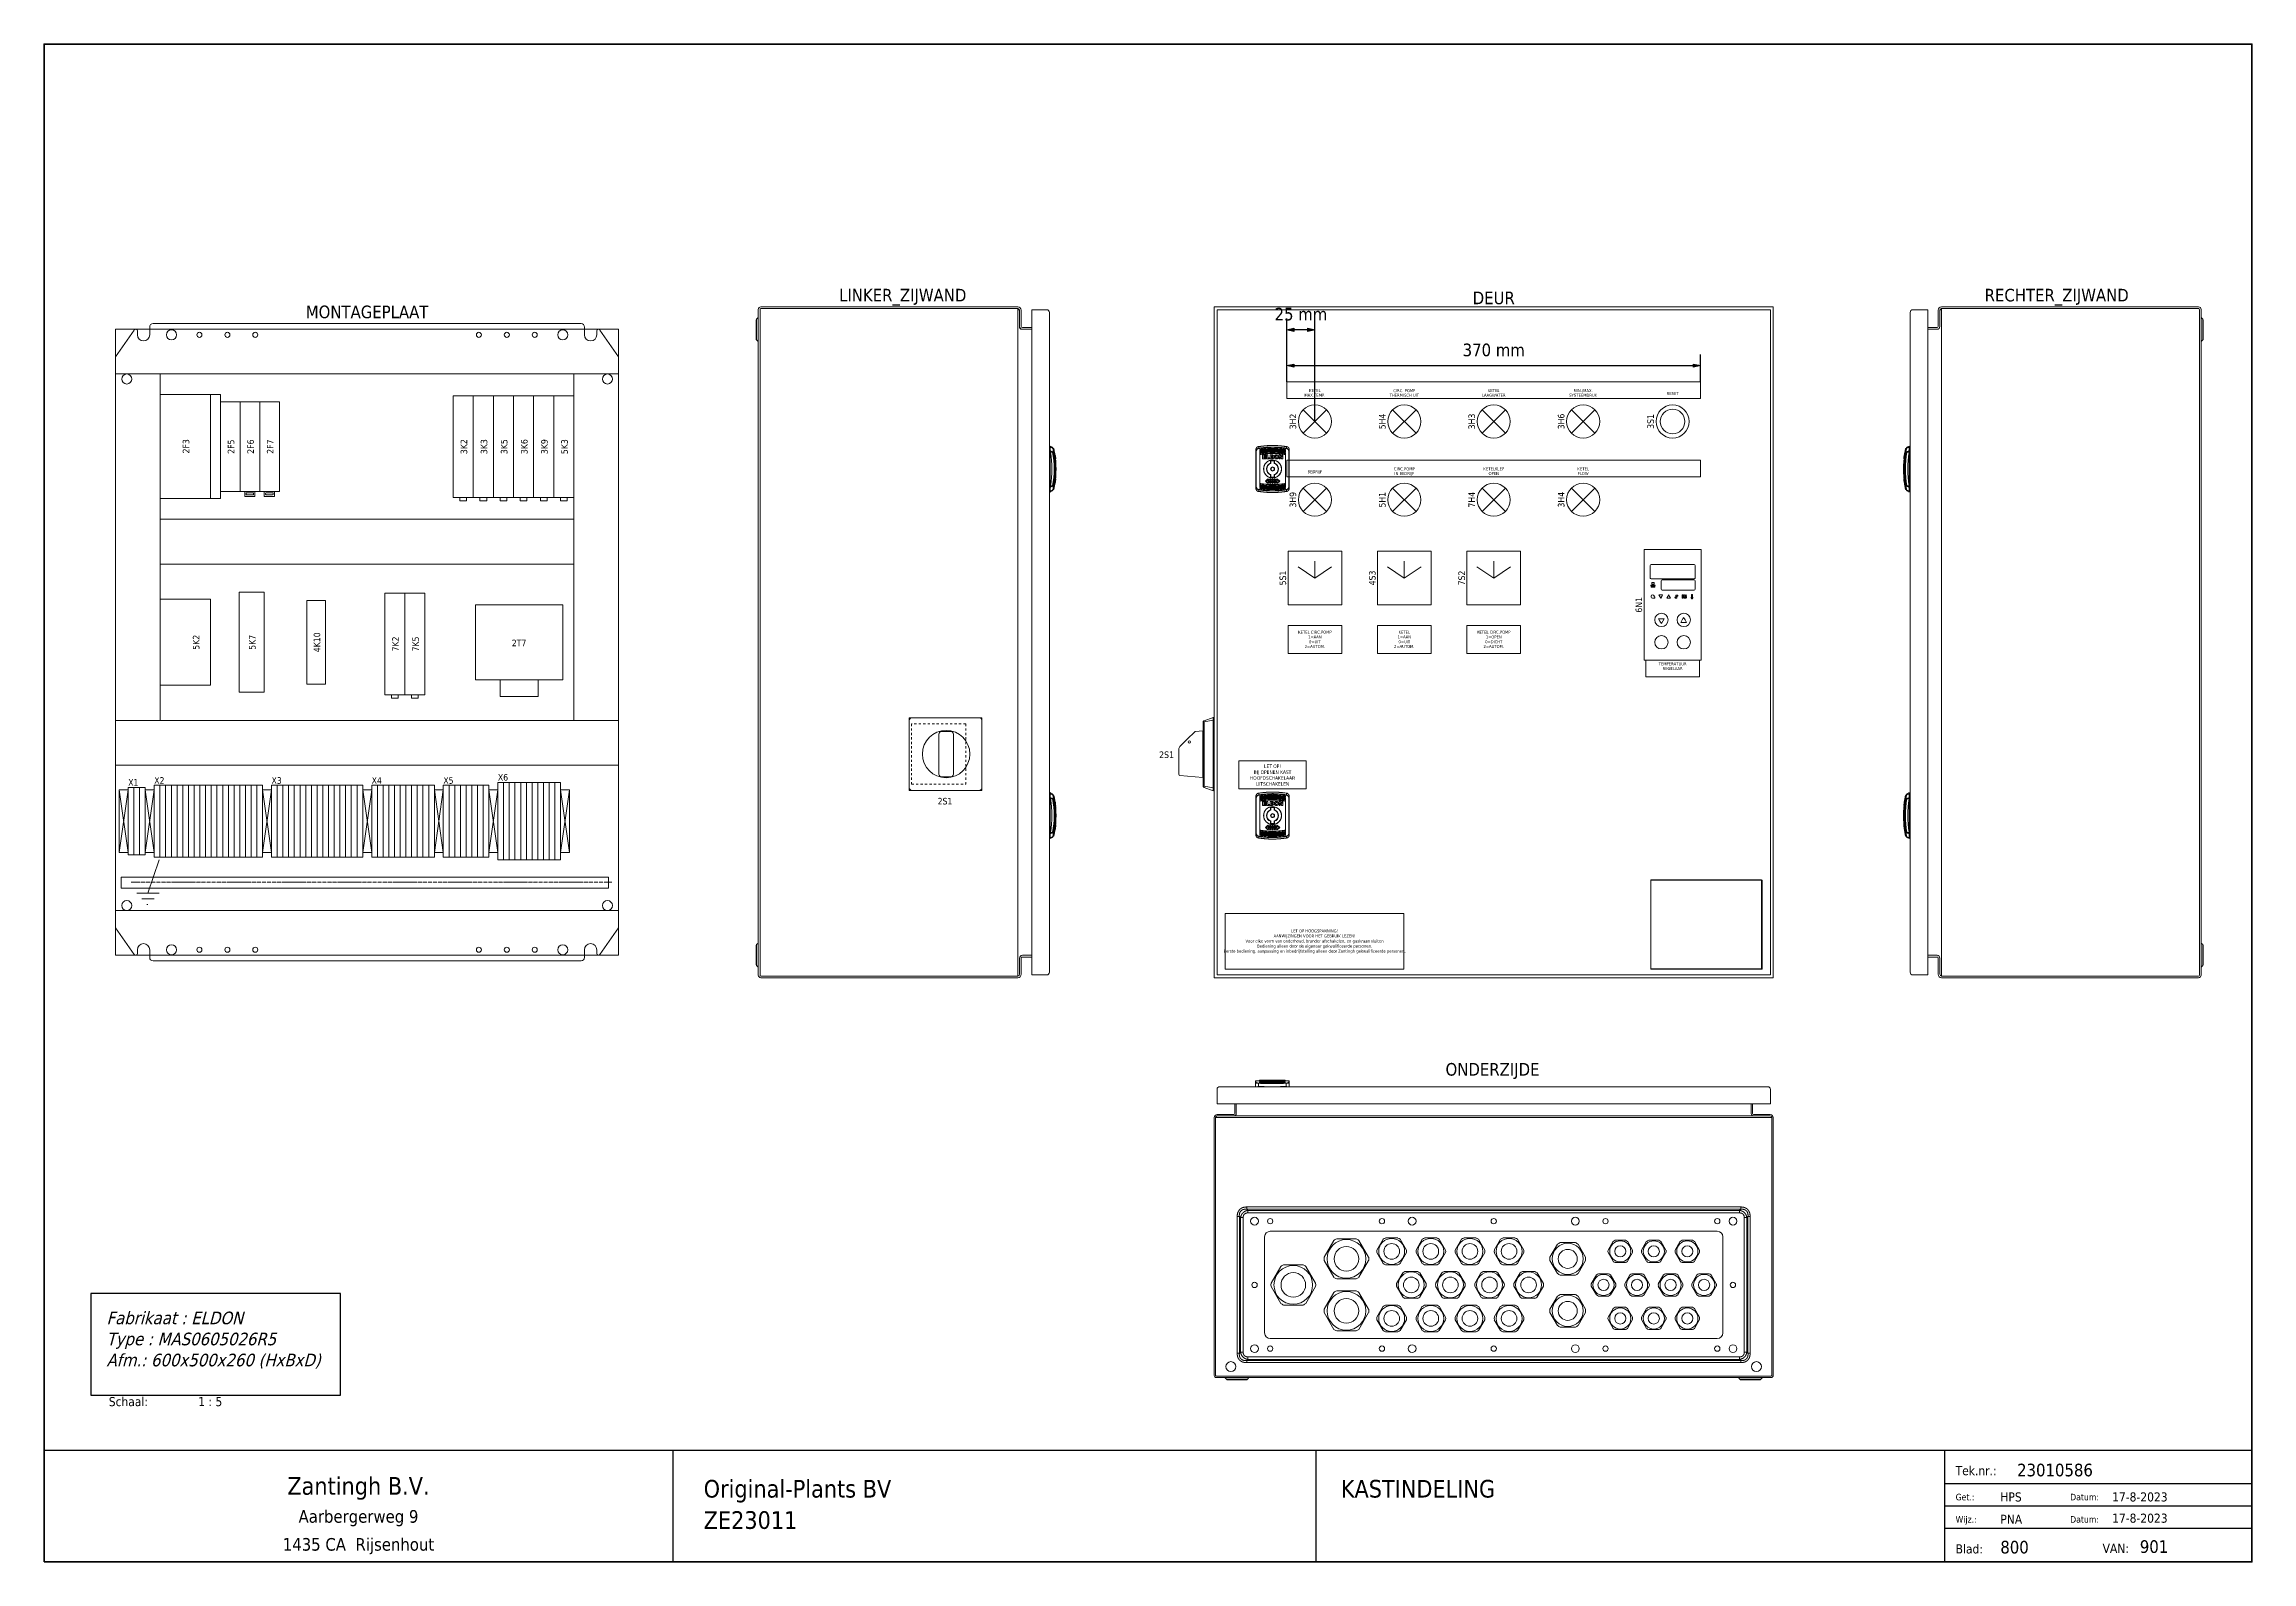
# Model space of a CAD drawing. Header units: millimetres. Extents: x 0 to 1975, y 0 to 1358.
import ezdxf
from ezdxf.enums import TextEntityAlignment as Align

# ---------------------------------------------------------------- set-up
doc = ezdxf.new("R2010")
doc.units = ezdxf.units.MM
doc.linetypes.add('EPL_DASH', pattern=[1, 0.5, -0.5])
doc.linetypes.add('EPL_DASHDOT', pattern=[1, 0.8, -0.1, 0, -0.1])
for name, color, linetype, lineweight in [('ECAB_WORK', 6, 'Continuous', 5), ('EPLAN100', 7, 'Continuous', 5), ('EPLAN107', 5, 'Continuous', 5), ('EPLAN201', 73, 'Continuous', 9), ('EPLAN205', 7, 'Continuous', 9), ('EPLAN309', 5, 'Continuous', 5), ('EPLAN400', 5, 'Continuous', 9), ('EPLAN440', 73, 'Continuous', 9), ('EPLAN451', 73, 'Continuous', 9), ('EPLAN452', 73, 'Continuous', 9), ('EPLAN490', 5, 'Continuous', 5), ('EPLAN492', 5, 'Continuous', 5), ('EPLAN500', 7, 'Continuous', 9), ('EPLAN501', 7, 'Continuous', 9), ('EPLAN503', 7, 'Continuous', 9), ('EPLAN504', 7, 'Continuous', 9), ('KAST TYPE', 7, 'Continuous', 5), ('KASTEN', 1, 'Continuous', 5), ('KASTEN DETAIL', 7, 'Continuous', 5), ('KASTMACRO-DETAIL', 1, 'Continuous', 5), ('Kasttype', 7, 'Continuous', 5)]:
    doc.layers.add(name, color=color, linetype=linetype, lineweight=lineweight)
doc.styles.add('Tahoma', font='')
doc.styles.add('Tahoma_I', font='')
doc.styles.get('Tahoma').set_extended_font_data('Tahoma')
doc.styles.get('Tahoma_I').set_extended_font_data('Tahoma', italic=True)
picture_1 = doc.add_image_def('image1.jpg', size_in_pixel=(1183, 946))

msp = doc.modelspace()

# ---------------------------------------------------------------- texts
at = {"layer": 'EPLAN107', "color": 5, "style": 'Tahoma'}
for s, p in [('25 mm', (1124.3, 1107)), ('370 mm', (1296.8, 1075))]:
    msp.add_text(s, height=11.29, dxfattribs=at).set_placement(p, align=Align.BOTTOM_CENTER)
at = {"layer": 'KAST TYPE', "color": 1, "insert": (1098.9, 703.7), "char_height": 3.16, "attachment_point": 5, "style": 'Tahoma'}
msp.add_mtext('LET OP!\\PBIJ OPENEN KAST\\PHOOFDSCHAKELAAR\\PUITSCHAKELEN', dxfattribs=at)
at = {"layer": 'KASTEN', "color": 1, "insert": (1136.5, 554.9), "char_height": 2.709, "attachment_point": 5, "style": 'Tahoma'}
msp.add_mtext('LET OP HOOGSPANNING!\\PAANWIJZINGEN VOOR HET GEBRUIK LEZEN!\\PVoor elke vorm van onderhoud, brander afschakelen, en gaskraan sluiten\\PBediening alleen door de eigenaar gekwalificeerde personen.\\PEerste bediening, aanpassing en inbedrijfstelling alleen door Zantingh gekwalificeerde personen.', dxfattribs=at)
at = {"layer": 'Kasttype', "color": 7, "style": 'Tahoma'}
for s, p in [('Schaal:', (57.8, 147.4)), ('1 : 5', (137.8, 147.4))]:
    msp.add_text(s, height=8.13, dxfattribs=at).set_placement(p, align=Align.TOP_LEFT)
at = {"layer": 'Kasttype', "color": 7, "insert": (55.8, 223.8), "char_height": 11.287, "attachment_point": 1, "style": 'Tahoma_I'}
msp.add_mtext('Fabrikaat : ELDON\\PType : MAS0605026R5\\PAfm.: 600x500x260 (HxBxD)', dxfattribs=at)

# ---------------------------------------------------------------- blocks, each defined once
blk = doc.blocks.new('EPLFRAME')
at = {"layer": 'EPLAN201', "linetype": 'Continuous', "lineweight": 25, "ltscale": 4}
for p, q in [((0, 100), (1975, 100)), ((562.5, 100), (562.5, 0)), ((1137.5, 100), (1137.5, 0)), ((1700, 100), (1700, 0)), ((1700, 70), (1975, 70)), ((1700, 50), (1975, 50)), ((1700, 30), (1975, 30))]:
    blk.add_line(p, q, dxfattribs=at)
at = {"layer": 'EPLAN201', "linetype": 'Continuous', "lineweight": 35, "ltscale": 4}
blk.add_lwpolyline([(0, 0), (1975, 0), (1975, 1357.5), (0, 1357.5)], close=True, dxfattribs=at)
blk.add_lwpolyline([(0, 0), (1975, 0), (1975, 1357.5), (0, 1357.5)], close=True, dxfattribs=at)
at = {"layer": 'EPLAN201', "color": 73, "style": 'Tahoma'}
for s, height, p in [('Tek.nr.:', 8.127, (1710, 77.5)), ('Get.:', 5.87, (1710, 55)), ('Datum:', 5.87, (1812.5, 55)), ('Wijz.:', 5.87, (1710, 35)), ('Datum:', 5.87, (1812.5, 35)), ('Blad:', 8.127, (1710, 7.5)), ('VAN:', 8.127, (1841.5, 8))]:
    blk.add_text(s, height=height, dxfattribs=at).set_placement(p)
at = {"layer": 'EPLAN451', "color": 73, "style": 'Tahoma'}
for tag, p, height in [('14_10000', (1765, 76.5), 11.29), ('14_10011', (590, 57.5), 15.8), ('14_10021', (1850, 54), 8.13), ('14_3010', (1750, 34), 8.13)]:
    blk.add_attdef(tag, p, '', height=height, dxfattribs=at)
for tag, height, p in [('14_10015', 15.8, (281.25, 60)), ('14_10016', 11.29, (281.25, 35)), ('14_10017', 11.29, (281.25, 10))]:
    blk.add_attdef(tag, text='', height=height, dxfattribs=at).set_placement(p, align=Align.CENTER)
at = {"layer": 'EPLAN452', "color": 73, "style": 'Tahoma'}
for tag, p, height in [('4_11011', (1160, 57.5), 15.8), ('4_11020', (1750, 54), 8.13), ('4_11024', (1850, 35), 8.13), ('4_11042', (1750, 7.5), 11.29), ('4_11043', (1874.83, 8), 11.29)]:
    blk.add_attdef(tag, p, '', height=height, dxfattribs=at)
blk = doc.blocks.new('EPLSYM_LibrarySPECIAL_Symbol12_Variant0_Placement8')
at = {"layer": 'EPLAN309', "lineweight": 13, "ltscale": 20}
blk.add_lwpolyline([(0, 0.26), (65, 0.26), (65, 65.26), (0, 65.26)], close=True, dxfattribs=at)
at = {"layer": 'EPLAN490', "color": 5, "style": 'Tahoma'}
blk.add_attdef('17_20010', text='', height=5.8695, dxfattribs=at).set_placement((0, 1.28805), align=Align.MIDDLE_CENTER)
blk = doc.blocks.new('EPLSYM_LibrarySPECIAL_Symbol12_Variant0_Placement8_1')
at = {"layer": 'EPLAN490', "color": 5, "style": 'Tahoma'}
blk.add_attdef('17_20010', text='', height=5.87, dxfattribs=at).set_placement((0, 1.875), align=Align.BOTTOM_CENTER)
blk = doc.blocks.new('EPLSYM_LibrarySPECIAL_Symbol12_Variant0_Placement8_2')
at = {"layer": 'EPLAN490', "color": 5, "style": 'Tahoma'}
blk.add_attdef('17_20010', text='', height=5.87, dxfattribs=at).set_placement((0, 1.875), align=Align.BOTTOM_CENTER)
blk = doc.blocks.new('EPLSYM_LibrarySPECIAL_Symbol12_Variant0_Placement8_3')
at = {"layer": 'EPLAN490', "color": 5, "style": 'Tahoma'}
blk.add_attdef('17_20010', text='', height=5.87, dxfattribs=at).set_placement((0, 1.875), align=Align.BOTTOM_CENTER)
blk = doc.blocks.new('EPLSYM_LibrarySPECIAL_Symbol12_Variant0_Placement8_5')
at = {"layer": 'EPLAN490', "color": 5, "style": 'Tahoma'}
blk.add_attdef('17_20010', text='', height=5.87, dxfattribs=at).set_placement((0, 1.875), align=Align.BOTTOM_CENTER)
blk = doc.blocks.new('EPLSYM_LibrarySPECIAL_Symbol12_Variant0_Placement8_6')
at = {"layer": 'EPLAN309', "lineweight": 13, "ltscale": 20}
blk.add_lwpolyline([(0, -67), (78, -67), (78, 0), (0, 0)], close=True, dxfattribs=at)
at = {"layer": 'EPLAN490', "color": 5, "style": 'Tahoma'}
blk.add_attdef('17_20010', text='', height=5.8695, dxfattribs=at).set_placement((0, 1.28805), align=Align.MIDDLE_CENTER)
blk = doc.blocks.new('EPLSYM_LibrarySPECIAL_Symbol12_Variant0_Placement8_33')
at = {"layer": 'EPLAN309', "linetype": 'Continuous', "lineweight": 13, "ltscale": 20}
blk.add_lwpolyline([(0, -93), (45, -93), (45, 0), (0, 0)], close=True, dxfattribs=at)
at = {"layer": 'EPLAN490', "color": 5, "style": 'Tahoma'}
blk.add_attdef('17_20010', text='', height=5.8695, dxfattribs=at).set_placement((0.58695, 1.875), align=Align.MIDDLE_CENTER)
blk = doc.blocks.new('EPLSYM_LibrarySPECIAL_Symbol12_Variant0_Placement8_34')
at = {"layer": 'EPLAN309', "lineweight": 13, "ltscale": 20}
blk.add_lwpolyline([(0, -93), (9, -93), (9, 0), (0, 0)], close=True, dxfattribs=at)
blk = doc.blocks.new('EPLSYM_LibrarySPECIAL_Symbol12_Variant0_Placement8_35')
at = {"layer": 'EPLAN309', "linetype": 'Continuous', "lineweight": 13, "ltscale": 20}
blk.add_lwpolyline([(0, -80), (17.5, -80), (17.5, 0), (0, 0)], close=True, dxfattribs=at)
at = {"layer": 'EPLAN490', "color": 5, "style": 'Tahoma'}
blk.add_attdef('17_20010', text='', height=5.8695, dxfattribs=at).set_placement((0.58695, 1.875), align=Align.MIDDLE_CENTER)
blk = doc.blocks.new('EPLSYM_LibrarySPECIAL_Symbol12_Variant0_Placement8_36')
at = {"layer": 'EPLAN309', "lineweight": 13, "ltscale": 20}
blk.add_lwpolyline([(0, -80), (17.5, -80), (17.5, 0), (0, 0)], close=True, dxfattribs=at)
at = {"layer": 'EPLAN490', "color": 5, "style": 'Tahoma'}
blk.add_attdef('17_20010', text='', height=5.8695, dxfattribs=at).set_placement((0.58695, 1.875), align=Align.MIDDLE_CENTER)
blk = doc.blocks.new('EPLSYM_LibrarySPECIAL_Symbol12_Variant0_Placement8_37')
at = {"layer": 'EPLAN309', "lineweight": 13, "ltscale": 20}
blk.add_lwpolyline([(0, -80), (17.5, -80), (17.5, 0), (0, 0)], close=True, dxfattribs=at)
at = {"layer": 'EPLAN490', "color": 5, "style": 'Tahoma'}
blk.add_attdef('17_20010', text='', height=5.8695, dxfattribs=at).set_placement((0.58695, 1.875), align=Align.MIDDLE_CENTER)
blk = doc.blocks.new('EPLSYM_LibrarySPECIAL_Symbol12_Variant0_Placement8_38')
at = {"layer": 'EPLAN309', "lineweight": 13, "ltscale": 20}
blk.add_lwpolyline([(0, -91), (18, -91), (18, 0), (0, 0)], close=True, dxfattribs=at)
at = {"layer": 'EPLAN490', "color": 5, "style": 'Tahoma'}
blk.add_attdef('17_20010', text='', height=5.8695, dxfattribs=at).set_placement((0.58695, 1.875), align=Align.MIDDLE_CENTER)
blk = doc.blocks.new('EPLSYM_LibrarySPECIAL_Symbol12_Variant0_Placement8_39')
at = {"layer": 'EPLAN309', "lineweight": 13, "ltscale": 20}
blk.add_lwpolyline([(0, -91), (18, -91), (18, 0), (0, 0)], close=True, dxfattribs=at)
at = {"layer": 'EPLAN490', "color": 5, "style": 'Tahoma'}
blk.add_attdef('17_20010', text='', height=5.8695, dxfattribs=at).set_placement((0.58695, 1.875), align=Align.MIDDLE_CENTER)
blk = doc.blocks.new('EPLSYM_LibrarySPECIAL_Symbol12_Variant0_Placement8_40')
at = {"layer": 'EPLAN309', "lineweight": 13, "ltscale": 20}
blk.add_lwpolyline([(0, -91), (18, -91), (18, 0), (0, 0)], close=True, dxfattribs=at)
at = {"layer": 'EPLAN490', "color": 5, "style": 'Tahoma'}
blk.add_attdef('17_20010', text='', height=5.8695, dxfattribs=at).set_placement((0.58695, 1.875), align=Align.MIDDLE_CENTER)
blk = doc.blocks.new('EPLSYM_LibrarySPECIAL_Symbol12_Variant0_Placement8_41')
at = {"layer": 'EPLAN309', "lineweight": 13, "ltscale": 20}
blk.add_lwpolyline([(0, -91), (18, -91), (18, 0), (0, 0)], close=True, dxfattribs=at)
at = {"layer": 'EPLAN490', "color": 5, "style": 'Tahoma'}
blk.add_attdef('17_20010', text='', height=5.8695, dxfattribs=at).set_placement((0.58695, 1.875), align=Align.MIDDLE_CENTER)
blk = doc.blocks.new('EPLSYM_LibrarySPECIAL_Symbol12_Variant0_Placement8_42')
at = {"layer": 'EPLAN309', "lineweight": 13, "ltscale": 20}
blk.add_lwpolyline([(0, -91), (18, -91), (18, 0), (0, 0)], close=True, dxfattribs=at)
at = {"layer": 'EPLAN490', "color": 5, "style": 'Tahoma'}
blk.add_attdef('17_20010', text='', height=5.8695, dxfattribs=at).set_placement((0.58695, 1.875), align=Align.MIDDLE_CENTER)
blk = doc.blocks.new('EPLSYM_LibrarySPECIAL_Symbol12_Variant0_Placement8_43')
at = {"layer": 'EPLAN309', "lineweight": 13, "ltscale": 20}
blk.add_lwpolyline([(0, -75), (16.9, -75), (16.9, 0), (0, 0)], close=True, dxfattribs=at)
at = {"layer": 'EPLAN490', "color": 5, "style": 'Tahoma'}
blk.add_attdef('17_20010', text='', height=5.8695, dxfattribs=at).set_placement((0.58695, 1.875), align=Align.MIDDLE_CENTER)
blk = doc.blocks.new('EPLSYM_LibrarySPECIAL_Symbol12_Variant0_Placement8_44')
at = {"layer": 'EPLAN309', "lineweight": 13, "ltscale": 20}
blk.add_lwpolyline([(0, -91), (18, -91), (18, 0), (0, 0)], close=True, dxfattribs=at)
at = {"layer": 'EPLAN490', "color": 5, "style": 'Tahoma'}
blk.add_attdef('17_20010', text='', height=5.8695, dxfattribs=at).set_placement((0.58695, 1.875), align=Align.MIDDLE_CENTER)
blk = doc.blocks.new('EPLSYM_LibrarySPECIAL_Symbol12_Variant0_Placement8_45')
at = {"layer": 'EPLAN309', "lineweight": 13, "ltscale": 20}
blk.add_lwpolyline([(0, -89.4), (22.5, -89.4), (22.5, 0), (0, 0)], close=True, dxfattribs=at)
at = {"layer": 'EPLAN490', "color": 5, "style": 'Tahoma'}
blk.add_attdef('17_20010', text='', height=5.8695, dxfattribs=at).set_placement((0.58695, 1.875), align=Align.MIDDLE_CENTER)
blk = doc.blocks.new('EPLSYM_LibrarySPECIAL_Symbol12_Variant0_Placement8_46')
at = {"layer": 'EPLAN309', "linetype": 'Continuous', "lineweight": 13, "ltscale": 20}
blk.add_lwpolyline([(0, -48), (48, -48), (48, 0), (0, 0)], close=True, dxfattribs=at)
at = {"layer": 'EPLAN490', "color": 5, "style": 'Tahoma'}
blk.add_attdef('17_20010', text='', height=5.87, dxfattribs=at).set_placement((0, 1.875), align=Align.BOTTOM_CENTER)
blk = doc.blocks.new('EPLSYM_LibrarySPECIAL_Symbol12_Variant0_Placement8_47')
at = {"layer": 'EPLAN309', "linetype": 'Continuous', "lineweight": 13, "ltscale": 20}
blk.add_lwpolyline([(0, -48), (48, -48), (48, 0), (0, 0)], close=True, dxfattribs=at)
at = {"layer": 'EPLAN490', "color": 5, "style": 'Tahoma'}
blk.add_attdef('17_20010', text='', height=5.87, dxfattribs=at).set_placement((0, 1.875), align=Align.BOTTOM_CENTER)
blk = doc.blocks.new('EPLSYM_LibrarySPECIAL_Symbol12_Variant0_Placement8_48')
at = {"layer": 'EPLAN309', "linetype": 'Continuous', "lineweight": 13, "ltscale": 20}
blk.add_lwpolyline([(0, -48), (48, -48), (48, 0), (0, 0)], close=True, dxfattribs=at)
at = {"layer": 'EPLAN490', "color": 5, "style": 'Tahoma'}
blk.add_attdef('17_20010', text='', height=5.87, dxfattribs=at).set_placement((0, 1.875), align=Align.BOTTOM_CENTER)
blk = doc.blocks.new('EPLSYM_LibrarySPECIAL_Symbol12_Variant0_Placement8_49')
at = {"layer": 'EPLAN490', "color": 5, "style": 'Tahoma'}
blk.add_attdef('17_20010', text='', height=5.87, dxfattribs=at).set_placement((0, 1.875), align=Align.BOTTOM_CENTER)
blk = doc.blocks.new('EPLSYM_LibrarySPECIAL_Symbol12_Variant0_Placement8_50')
at = {"layer": 'EPLAN490', "color": 5, "style": 'Tahoma'}
blk.add_attdef('17_20010', text='', height=5.87, dxfattribs=at).set_placement((0, 1.875), align=Align.BOTTOM_CENTER)
blk = doc.blocks.new('EPLSYM_LibrarySPECIAL_Symbol12_Variant0_Placement8_51')
at = {"layer": 'EPLAN490', "color": 5, "style": 'Tahoma'}
blk.add_attdef('17_20010', text='', height=5.87, dxfattribs=at).set_placement((0, 1.875), align=Align.BOTTOM_CENTER)
blk = doc.blocks.new('EPLSYM_LibrarySPECIAL_Symbol12_Variant0_Placement8_52')
at = {"layer": 'EPLAN490', "color": 5, "style": 'Tahoma'}
blk.add_attdef('17_20010', text='', height=5.87, dxfattribs=at).set_placement((0, 1.875), align=Align.BOTTOM_CENTER)
blk = doc.blocks.new('EPLSYM_LibrarySPECIAL_Symbol12_Variant0_Placement8_53')
at = {"layer": 'EPLAN490', "color": 5, "style": 'Tahoma'}
blk.add_attdef('17_20010', text='', height=5.87, dxfattribs=at).set_placement((0, 1.875), align=Align.BOTTOM_CENTER)
blk = doc.blocks.new('EPLSYM_LibrarySPECIAL_Symbol12_Variant0_Placement8_54')
at = {"layer": 'EPLAN309', "lineweight": 13, "ltscale": 20}
blk.add_lwpolyline([(0, -91), (18, -91), (18, 0), (0, 0)], close=True, dxfattribs=at)
at = {"layer": 'EPLAN490', "color": 5, "style": 'Tahoma'}
blk.add_attdef('17_20010', text='', height=5.8695, dxfattribs=at).set_placement((0.58695, 1.875), align=Align.MIDDLE_CENTER)
blk = doc.blocks.new('EPLSYM_LibrarySPECIAL_Symbol12_Variant0_Placement8_55')
at = {"layer": 'EPLAN309', "lineweight": 13, "ltscale": 20}
blk.add_lwpolyline([(0, -91), (18, -91), (18, 0), (0, 0)], close=True, dxfattribs=at)
at = {"layer": 'EPLAN490', "color": 5, "style": 'Tahoma'}
blk.add_attdef('17_20010', text='', height=5.8695, dxfattribs=at).set_placement((0.58695, 1.875), align=Align.MIDDLE_CENTER)
blk = doc.blocks.new('EPLSYM_LibrarySPECIAL_Symbol12_Variant0_Placement8_57')
at = {"layer": 'EPLAN309', "linetype": 'Continuous', "lineweight": 13, "ltscale": 20}
blk.add_lwpolyline([(0, -99), (51, -99), (51, 0), (0, 0)], close=True, dxfattribs=at)
at = {"layer": 'EPLAN490', "color": 5, "style": 'Tahoma'}
blk.add_attdef('17_20010', text='', height=5.87, dxfattribs=at).set_placement((0, 1.875), align=Align.BOTTOM_CENTER)
blk = doc.blocks.new('EPLSYM_LibrarySPECIAL_Symbol12_Variant0_Placement8_58')
at = {"layer": 'EPLAN490', "color": 5, "style": 'Tahoma'}
blk.add_attdef('17_20010', text='', height=5.8695, dxfattribs=at).set_placement((0, 1.28805), align=Align.MIDDLE_RIGHT)
blk = doc.blocks.new('EPLSYM_LibrarySPECIAL_Symbol12_Variant0_Placement8_59')
at = {"layer": 'EPLAN309', "lineweight": 13, "ltscale": 20}
blk.add_lwpolyline([(0, -60), (5.1, -60), (5.1, 0), (0, 0)], close=True, dxfattribs=at)
blk = doc.blocks.new('EPLSYM_LibrarySPECIAL_Symbol12_Variant0_Placement8_60')
at = {"layer": 'EPLAN309', "lineweight": 13, "ltscale": 20}
blk.add_lwpolyline([(0, -60), (5.1, -60), (5.1, 0), (0, 0)], close=True, dxfattribs=at)
blk = doc.blocks.new('EPLSYM_LibrarySPECIAL_Symbol12_Variant0_Placement8_61')
at = {"layer": 'EPLAN309', "lineweight": 13, "ltscale": 20}
blk.add_lwpolyline([(0, -60), (5.1, -60), (5.1, 0), (0, 0)], close=True, dxfattribs=at)
blk = doc.blocks.new('EPLSYM_LibrarySPECIAL_Symbol12_Variant0_Placement8_62')
at = {"layer": 'EPLAN309', "lineweight": 13, "ltscale": 20}
blk.add_lwpolyline([(0, -64), (5.1, -64), (5.1, 0.5), (0, 0.5)], close=True, dxfattribs=at)
blk = doc.blocks.new('EPLSYM_LibrarySPECIAL_Symbol12_Variant0_Placement8_63')
at = {"layer": 'EPLAN309', "lineweight": 13, "ltscale": 20}
blk.add_lwpolyline([(0, -64), (5.1, -64), (5.1, 0.5), (0, 0.5)], close=True, dxfattribs=at)
blk = doc.blocks.new('EPLSYM_LibrarySPECIAL_Symbol12_Variant0_Placement8_64')
at = {"layer": 'EPLAN309', "lineweight": 13, "ltscale": 20}
blk.add_lwpolyline([(0, -64), (5.1, -64), (5.1, 0.5), (0, 0.5)], close=True, dxfattribs=at)
blk = doc.blocks.new('EPLSYM_LibrarySPECIAL_Symbol12_Variant0_Placement8_65')
at = {"layer": 'EPLAN309', "lineweight": 13, "ltscale": 20}
blk.add_lwpolyline([(0, -64), (5.1, -64), (5.1, 0.5), (0, 0.5)], close=True, dxfattribs=at)
blk = doc.blocks.new('EPLSYM_LibrarySPECIAL_Symbol12_Variant0_Placement8_66')
at = {"layer": 'EPLAN309', "lineweight": 13, "ltscale": 20}
blk.add_lwpolyline([(0, -64), (5.1, -64), (5.1, 0.5), (0, 0.5)], close=True, dxfattribs=at)
blk = doc.blocks.new('EPLSYM_LibrarySPECIAL_Symbol12_Variant0_Placement8_67')
at = {"layer": 'EPLAN309', "lineweight": 13, "ltscale": 20}
blk.add_lwpolyline([(0, -64), (5.1, -64), (5.1, 0.5), (0, 0.5)], close=True, dxfattribs=at)
blk = doc.blocks.new('EPLSYM_LibrarySPECIAL_Symbol12_Variant0_Placement8_68')
at = {"layer": 'EPLAN309', "lineweight": 13, "ltscale": 20}
blk.add_lwpolyline([(0, -64), (5.1, -64), (5.1, 0.5), (0, 0.5)], close=True, dxfattribs=at)
blk = doc.blocks.new('EPLSYM_LibrarySPECIAL_Symbol12_Variant0_Placement8_69')
at = {"layer": 'EPLAN309', "lineweight": 13, "ltscale": 20}
blk.add_lwpolyline([(0, -64), (5.1, -64), (5.1, 0.5), (0, 0.5)], close=True, dxfattribs=at)
blk = doc.blocks.new('EPLSYM_LibrarySPECIAL_Symbol12_Variant0_Placement8_70')
at = {"layer": 'EPLAN309', "lineweight": 13, "ltscale": 20}
blk.add_lwpolyline([(0, -64), (5.1, -64), (5.1, 0.5), (0, 0.5)], close=True, dxfattribs=at)
blk = doc.blocks.new('EPLSYM_LibrarySPECIAL_Symbol12_Variant0_Placement8_71')
at = {"layer": 'EPLAN309', "lineweight": 13, "ltscale": 20}
blk.add_lwpolyline([(0, -64), (5.1, -64), (5.1, 0.5), (0, 0.5)], close=True, dxfattribs=at)
blk = doc.blocks.new('EPLSYM_LibrarySPECIAL_Symbol12_Variant0_Placement8_72')
at = {"layer": 'EPLAN309', "lineweight": 13, "ltscale": 20}
blk.add_lwpolyline([(0, -64), (5.1, -64), (5.1, 0.5), (0, 0.5)], close=True, dxfattribs=at)
blk = doc.blocks.new('EPLSYM_LibrarySPECIAL_Symbol12_Variant0_Placement8_73')
at = {"layer": 'EPLAN309', "lineweight": 13, "ltscale": 20}
blk.add_lwpolyline([(0, -64), (5.1, -64), (5.1, 0.5), (0, 0.5)], close=True, dxfattribs=at)
blk = doc.blocks.new('EPLSYM_LibrarySPECIAL_Symbol12_Variant0_Placement8_74')
at = {"layer": 'EPLAN309', "lineweight": 13, "ltscale": 20}
blk.add_lwpolyline([(0, -64), (5.1, -64), (5.1, 0.5), (0, 0.5)], close=True, dxfattribs=at)
blk = doc.blocks.new('EPLSYM_LibrarySPECIAL_Symbol12_Variant0_Placement8_75')
at = {"layer": 'EPLAN309', "lineweight": 13, "ltscale": 20}
blk.add_lwpolyline([(0, -64), (5.1, -64), (5.1, 0.5), (0, 0.5)], close=True, dxfattribs=at)
blk = doc.blocks.new('EPLSYM_LibrarySPECIAL_Symbol12_Variant0_Placement8_76')
at = {"layer": 'EPLAN309', "lineweight": 13, "ltscale": 20}
blk.add_lwpolyline([(0, -64), (5.1, -64), (5.1, 0.5), (0, 0.5)], close=True, dxfattribs=at)
blk = doc.blocks.new('EPLSYM_LibrarySPECIAL_Symbol12_Variant0_Placement8_77')
at = {"layer": 'EPLAN309', "lineweight": 13, "ltscale": 20}
blk.add_lwpolyline([(0, -64), (5.1, -64), (5.1, 0.5), (0, 0.5)], close=True, dxfattribs=at)
blk = doc.blocks.new('EPLSYM_LibrarySPECIAL_Symbol12_Variant0_Placement8_78')
at = {"layer": 'EPLAN309', "lineweight": 13, "ltscale": 20}
blk.add_lwpolyline([(0, -64), (5.1, -64), (5.1, 0.5), (0, 0.5)], close=True, dxfattribs=at)
blk = doc.blocks.new('EPLSYM_LibrarySPECIAL_Symbol12_Variant0_Placement8_79')
at = {"layer": 'EPLAN309', "lineweight": 13, "ltscale": 20}
blk.add_lwpolyline([(0, -64), (5.1, -64), (5.1, 0.5), (0, 0.5)], close=True, dxfattribs=at)
blk = doc.blocks.new('EPLSYM_LibrarySPECIAL_Symbol12_Variant0_Placement8_80')
at = {"layer": 'EPLAN309', "lineweight": 13, "ltscale": 20}
blk.add_lwpolyline([(0, -64), (5.1, -64), (5.1, 0.5), (0, 0.5)], close=True, dxfattribs=at)
blk = doc.blocks.new('EPLSYM_LibrarySPECIAL_Symbol12_Variant0_Placement8_81')
at = {"layer": 'EPLAN309', "lineweight": 13, "ltscale": 20}
blk.add_lwpolyline([(0, -64), (5.1, -64), (5.1, 0.5), (0, 0.5)], close=True, dxfattribs=at)
blk = doc.blocks.new('EPLSYM_LibrarySPECIAL_Symbol12_Variant0_Placement8_82')
at = {"layer": 'EPLAN309', "lineweight": 13, "ltscale": 20}
blk.add_lwpolyline([(0, -64), (5.1, -64), (5.1, 0.5), (0, 0.5)], close=True, dxfattribs=at)
blk = doc.blocks.new('EPLSYM_LibrarySPECIAL_Symbol12_Variant0_Placement8_83')
at = {"layer": 'EPLAN309', "lineweight": 13, "ltscale": 20}
blk.add_lwpolyline([(0, -64), (5.1, -64), (5.1, 0.5), (0, 0.5)], close=True, dxfattribs=at)
blk = doc.blocks.new('EPLSYM_LibrarySPECIAL_Symbol12_Variant0_Placement8_84')
at = {"layer": 'EPLAN309', "lineweight": 13, "ltscale": 20}
blk.add_lwpolyline([(0, -64), (5.1, -64), (5.1, 0.5), (0, 0.5)], close=True, dxfattribs=at)
blk = doc.blocks.new('EPLSYM_LibrarySPECIAL_Symbol12_Variant0_Placement8_85')
at = {"layer": 'EPLAN309', "lineweight": 13, "ltscale": 20}
blk.add_lwpolyline([(0, -64), (5.1, -64), (5.1, 0.5), (0, 0.5)], close=True, dxfattribs=at)
blk = doc.blocks.new('EPLSYM_LibrarySPECIAL_Symbol12_Variant0_Placement8_86')
at = {"layer": 'EPLAN309', "lineweight": 13, "ltscale": 20}
blk.add_lwpolyline([(0, -64), (5.1, -64), (5.1, 0.5), (0, 0.5)], close=True, dxfattribs=at)
blk = doc.blocks.new('EPLSYM_LibrarySPECIAL_Symbol12_Variant0_Placement8_87')
at = {"layer": 'EPLAN309', "lineweight": 13, "ltscale": 20}
blk.add_lwpolyline([(0, -64), (5.1, -64), (5.1, 0.5), (0, 0.5)], close=True, dxfattribs=at)
blk = doc.blocks.new('EPLSYM_LibrarySPECIAL_Symbol12_Variant0_Placement8_88')
at = {"layer": 'EPLAN309', "lineweight": 13, "ltscale": 20}
blk.add_lwpolyline([(0, -64), (5.1, -64), (5.1, 0.5), (0, 0.5)], close=True, dxfattribs=at)
blk = doc.blocks.new('EPLSYM_LibrarySPECIAL_Symbol12_Variant0_Placement8_89')
at = {"layer": 'EPLAN309', "lineweight": 13, "ltscale": 20}
blk.add_lwpolyline([(0, -64), (5.1, -64), (5.1, 0.5), (0, 0.5)], close=True, dxfattribs=at)
blk = doc.blocks.new('EPLSYM_LibrarySPECIAL_Symbol12_Variant0_Placement8_90')
at = {"layer": 'EPLAN309', "lineweight": 13, "ltscale": 20}
blk.add_lwpolyline([(0, -64), (5.1, -64), (5.1, 0.5), (0, 0.5)], close=True, dxfattribs=at)
blk = doc.blocks.new('EPLSYM_LibrarySPECIAL_Symbol12_Variant0_Placement8_91')
at = {"layer": 'EPLAN309', "lineweight": 13, "ltscale": 20}
blk.add_lwpolyline([(0, -64), (5.1, -64), (5.1, 0.5), (0, 0.5)], close=True, dxfattribs=at)
blk = doc.blocks.new('EPLSYM_LibrarySPECIAL_Symbol12_Variant0_Placement8_92')
at = {"layer": 'EPLAN309', "lineweight": 13, "ltscale": 20}
blk.add_lwpolyline([(0, -64), (5.1, -64), (5.1, 0.5), (0, 0.5)], close=True, dxfattribs=at)
blk = doc.blocks.new('EPLSYM_LibrarySPECIAL_Symbol12_Variant0_Placement8_93')
at = {"layer": 'EPLAN309', "lineweight": 13, "ltscale": 20}
blk.add_lwpolyline([(0, -64), (5.1, -64), (5.1, 0.5), (0, 0.5)], close=True, dxfattribs=at)
blk = doc.blocks.new('EPLSYM_LibrarySPECIAL_Symbol12_Variant0_Placement8_94')
at = {"layer": 'EPLAN309', "lineweight": 13, "ltscale": 20}
blk.add_lwpolyline([(0, -64), (5.1, -64), (5.1, 0.5), (0, 0.5)], close=True, dxfattribs=at)
blk = doc.blocks.new('EPLSYM_LibrarySPECIAL_Symbol12_Variant0_Placement8_95')
at = {"layer": 'EPLAN309', "lineweight": 13, "ltscale": 20}
blk.add_lwpolyline([(0, -64), (5.1, -64), (5.1, 0.5), (0, 0.5)], close=True, dxfattribs=at)
blk = doc.blocks.new('EPLSYM_LibrarySPECIAL_Symbol12_Variant0_Placement8_96')
at = {"layer": 'EPLAN309', "lineweight": 13, "ltscale": 20}
blk.add_lwpolyline([(0, -64), (5.1, -64), (5.1, 0.5), (0, 0.5)], close=True, dxfattribs=at)
blk = doc.blocks.new('EPLSYM_LibrarySPECIAL_Symbol12_Variant0_Placement8_97')
at = {"layer": 'EPLAN309', "lineweight": 13, "ltscale": 20}
blk.add_lwpolyline([(0, -64), (5.1, -64), (5.1, 0.5), (0, 0.5)], close=True, dxfattribs=at)
blk = doc.blocks.new('EPLSYM_LibrarySPECIAL_Symbol12_Variant0_Placement8_98')
at = {"layer": 'EPLAN309', "lineweight": 13, "ltscale": 20}
blk.add_lwpolyline([(0, -64), (5.1, -64), (5.1, 0.5), (0, 0.5)], close=True, dxfattribs=at)
blk = doc.blocks.new('EPLSYM_LibrarySPECIAL_Symbol12_Variant0_Placement8_99')
at = {"layer": 'EPLAN309', "lineweight": 13, "ltscale": 20}
blk.add_lwpolyline([(0, -64), (5.1, -64), (5.1, 0.5), (0, 0.5)], close=True, dxfattribs=at)
blk = doc.blocks.new('EPLSYM_LibrarySPECIAL_Symbol12_Variant0_Placement8_100')
at = {"layer": 'EPLAN309', "lineweight": 13, "ltscale": 20}
blk.add_lwpolyline([(0, -64), (5.1, -64), (5.1, 0.5), (0, 0.5)], close=True, dxfattribs=at)
blk = doc.blocks.new('EPLSYM_LibrarySPECIAL_Symbol12_Variant0_Placement8_101')
at = {"layer": 'EPLAN309', "lineweight": 13, "ltscale": 20}
blk.add_lwpolyline([(0, -64), (5.1, -64), (5.1, 0.5), (0, 0.5)], close=True, dxfattribs=at)
blk = doc.blocks.new('EPLSYM_LibrarySPECIAL_Symbol12_Variant0_Placement8_102')
at = {"layer": 'EPLAN309', "lineweight": 13, "ltscale": 20}
blk.add_lwpolyline([(0, -64), (5.1, -64), (5.1, 0.5), (0, 0.5)], close=True, dxfattribs=at)
blk = doc.blocks.new('EPLSYM_LibrarySPECIAL_Symbol12_Variant0_Placement8_103')
at = {"layer": 'EPLAN309', "lineweight": 13, "ltscale": 20}
blk.add_lwpolyline([(0, -64), (5.1, -64), (5.1, 0.5), (0, 0.5)], close=True, dxfattribs=at)
blk = doc.blocks.new('EPLSYM_LibrarySPECIAL_Symbol12_Variant0_Placement8_104')
at = {"layer": 'EPLAN309', "lineweight": 13, "ltscale": 20}
blk.add_lwpolyline([(0, -64), (5.1, -64), (5.1, 0.5), (0, 0.5)], close=True, dxfattribs=at)
blk = doc.blocks.new('EPLSYM_LibrarySPECIAL_Symbol12_Variant0_Placement8_105')
at = {"layer": 'EPLAN309', "lineweight": 13, "ltscale": 20}
blk.add_lwpolyline([(0, -64), (5.1, -64), (5.1, 0.5), (0, 0.5)], close=True, dxfattribs=at)
blk = doc.blocks.new('EPLSYM_LibrarySPECIAL_Symbol12_Variant0_Placement8_106')
at = {"layer": 'EPLAN309', "lineweight": 13, "ltscale": 20}
blk.add_lwpolyline([(0, -64), (5.1, -64), (5.1, 0.5), (0, 0.5)], close=True, dxfattribs=at)
blk = doc.blocks.new('EPLSYM_LibrarySPECIAL_Symbol12_Variant0_Placement8_107')
at = {"layer": 'EPLAN309', "lineweight": 13, "ltscale": 20}
blk.add_lwpolyline([(0, -64), (5.1, -64), (5.1, 0.5), (0, 0.5)], close=True, dxfattribs=at)
blk = doc.blocks.new('EPLSYM_LibrarySPECIAL_Symbol12_Variant0_Placement8_108')
at = {"layer": 'EPLAN309', "lineweight": 13, "ltscale": 20}
blk.add_lwpolyline([(0, -64), (5.1, -64), (5.1, 0.5), (0, 0.5)], close=True, dxfattribs=at)
blk = doc.blocks.new('EPLSYM_LibrarySPECIAL_Symbol12_Variant0_Placement8_109')
at = {"layer": 'EPLAN309', "lineweight": 13, "ltscale": 20}
blk.add_lwpolyline([(0, -64), (5.1, -64), (5.1, 0.5), (0, 0.5)], close=True, dxfattribs=at)
blk = doc.blocks.new('EPLSYM_LibrarySPECIAL_Symbol12_Variant0_Placement8_110')
at = {"layer": 'EPLAN309', "lineweight": 13, "ltscale": 20}
blk.add_lwpolyline([(0, -64), (5.1, -64), (5.1, 0.5), (0, 0.5)], close=True, dxfattribs=at)
blk = doc.blocks.new('EPLSYM_LibrarySPECIAL_Symbol12_Variant0_Placement8_111')
at = {"layer": 'EPLAN309', "lineweight": 13, "ltscale": 20}
blk.add_lwpolyline([(0, -64), (5.1, -64), (5.1, 0.5), (0, 0.5)], close=True, dxfattribs=at)
blk = doc.blocks.new('EPLSYM_LibrarySPECIAL_Symbol12_Variant0_Placement8_112')
at = {"layer": 'EPLAN309', "lineweight": 13, "ltscale": 20}
blk.add_lwpolyline([(0, -64), (5.1, -64), (5.1, 0.5), (0, 0.5)], close=True, dxfattribs=at)
blk = doc.blocks.new('EPLSYM_LibrarySPECIAL_Symbol12_Variant0_Placement8_113')
at = {"layer": 'EPLAN309', "lineweight": 13, "ltscale": 20}
blk.add_lwpolyline([(0, -64), (5.1, -64), (5.1, 0.5), (0, 0.5)], close=True, dxfattribs=at)
blk = doc.blocks.new('EPLSYM_LibrarySPECIAL_Symbol12_Variant0_Placement8_114')
at = {"layer": 'EPLAN309', "lineweight": 13, "ltscale": 20}
blk.add_lwpolyline([(0, -64), (5.1, -64), (5.1, 0.5), (0, 0.5)], close=True, dxfattribs=at)
blk = doc.blocks.new('EPLSYM_LibrarySPECIAL_Symbol12_Variant0_Placement8_115')
at = {"layer": 'EPLAN309', "lineweight": 13, "ltscale": 20}
blk.add_lwpolyline([(0, -64), (5.1, -64), (5.1, 0.5), (0, 0.5)], close=True, dxfattribs=at)
blk = doc.blocks.new('EPLSYM_LibrarySPECIAL_Symbol12_Variant0_Placement8_116')
at = {"layer": 'EPLAN309', "lineweight": 13, "ltscale": 20}
blk.add_lwpolyline([(0, -69), (5.1, -69), (5.1, 0), (0, 0)], close=True, dxfattribs=at)
blk = doc.blocks.new('EPLSYM_LibrarySPECIAL_Symbol12_Variant0_Placement8_117')
at = {"layer": 'EPLAN309', "lineweight": 13, "ltscale": 20}
blk.add_lwpolyline([(0, -69), (5.1, -69), (5.1, 0), (0, 0)], close=True, dxfattribs=at)
blk = doc.blocks.new('EPLSYM_LibrarySPECIAL_Symbol12_Variant0_Placement8_118')
at = {"layer": 'EPLAN309', "lineweight": 13, "ltscale": 20}
blk.add_lwpolyline([(0, -69), (5.1, -69), (5.1, 0), (0, 0)], close=True, dxfattribs=at)
blk = doc.blocks.new('EPLSYM_LibrarySPECIAL_Symbol12_Variant0_Placement8_119')
at = {"layer": 'EPLAN309', "lineweight": 13, "ltscale": 20}
blk.add_lwpolyline([(0, -69), (5.1, -69), (5.1, 0), (0, 0)], close=True, dxfattribs=at)
blk = doc.blocks.new('EPLSYM_LibrarySPECIAL_Symbol12_Variant0_Placement8_120')
at = {"layer": 'EPLAN309', "lineweight": 13, "ltscale": 20}
blk.add_lwpolyline([(0, -69), (5.1, -69), (5.1, 0), (0, 0)], close=True, dxfattribs=at)
blk = doc.blocks.new('EPLSYM_LibrarySPECIAL_Symbol12_Variant0_Placement8_121')
at = {"layer": 'EPLAN309', "lineweight": 13, "ltscale": 20}
blk.add_lwpolyline([(0, -69), (5.1, -69), (5.1, 0), (0, 0)], close=True, dxfattribs=at)
blk = doc.blocks.new('EPLSYM_LibrarySPECIAL_Symbol12_Variant0_Placement8_122')
at = {"layer": 'EPLAN309', "lineweight": 13, "ltscale": 20}
blk.add_lwpolyline([(0, -69), (5.1, -69), (5.1, 0), (0, 0)], close=True, dxfattribs=at)
blk = doc.blocks.new('EPLSYM_LibrarySPECIAL_Symbol12_Variant0_Placement8_123')
at = {"layer": 'EPLAN309', "lineweight": 13, "ltscale": 20}
blk.add_lwpolyline([(0, -69), (5.1, -69), (5.1, 0), (0, 0)], close=True, dxfattribs=at)
blk = doc.blocks.new('EPLSYM_LibrarySPECIAL_Symbol12_Variant0_Placement8_124')
at = {"layer": 'EPLAN309', "lineweight": 13, "ltscale": 20}
blk.add_lwpolyline([(0, -69), (5.1, -69), (5.1, 0), (0, 0)], close=True, dxfattribs=at)
blk = doc.blocks.new('EPLSYM_LibrarySPECIAL_Symbol12_Variant0_Placement8_125')
at = {"layer": 'EPLAN309', "lineweight": 13, "ltscale": 20}
blk.add_lwpolyline([(0, -69), (5.1, -69), (5.1, 0), (0, 0)], close=True, dxfattribs=at)
blk = doc.blocks.new('EPLSYM_LibrarySPECIAL_Symbol12_Variant0_Placement8_126')
at = {"layer": 'EPLAN309', "lineweight": 13, "ltscale": 20}
blk.add_lwpolyline([(0, -69), (5.1, -69), (5.1, 0), (0, 0)], close=True, dxfattribs=at)
blk = doc.blocks.new('EPLSYM_LibrarySPECIAL_Symbol12_Variant0_Placement8_127')
at = {"layer": 'EPLAN309', "linetype": 'Continuous', "lineweight": 13, "ltscale": 20}
blk.add_lwpolyline([(0, -77), (45, -77), (45, 0), (0, 0)], close=True, dxfattribs=at)
at = {"layer": 'EPLAN490', "color": 5, "style": 'Tahoma'}
blk.add_attdef('17_20010', text='', height=5.87, dxfattribs=at).set_placement((0, 1.875), align=Align.CENTER)
blk = doc.blocks.new('EPLSYM_LibrarySPECIAL_Symbol11_Variant0_Placement8')
at = {"layer": 'EPLAN400', "color": 5, "style": 'Tahoma'}
blk.add_attdef('17_20010', text='', height=11.29, dxfattribs=at).set_placement((-1.5, -0.5), align=Align.BOTTOM_CENTER)
at = {"layer": 'EPLAN500', "color": 7, "style": 'Tahoma'}
blk.add_attdef('17_20027', text='', height=1.63, dxfattribs=at).set_placement((-1.5, -21.95), align=Align.BOTTOM_CENTER)
at = {"layer": 'EPLAN501', "color": 7, "style": 'Tahoma'}
blk.add_attdef('17_20011', text='', height=1.63, dxfattribs=at).set_placement((-1.5, -27.35), align=Align.BOTTOM_CENTER)
at = {"layer": 'EPLAN503', "color": 7, "style": 'Tahoma'}
blk.add_attdef('17_20024', text='', height=1.63, dxfattribs=at).set_placement((-1.5, -30.05), align=Align.BOTTOM_CENTER)
at = {"layer": 'EPLAN504', "color": 7, "style": 'Tahoma'}
blk.add_attdef('17_20901[1]', text='', height=1.63, dxfattribs=at).set_placement((-1.5, -24.65), align=Align.BOTTOM_CENTER)
blk = doc.blocks.new('EPLSYM_LibrarySPECIAL_Symbol11_Variant0_Placement8_1')
at = {"layer": 'EPLAN400', "color": 5, "style": 'Tahoma'}
blk.add_attdef('17_20010', text='', height=11.29, dxfattribs=at).set_placement((-1.5, -0.5), align=Align.BOTTOM_CENTER)
at = {"layer": 'EPLAN500', "color": 7, "style": 'Tahoma'}
blk.add_attdef('17_20027', text='', height=1.63, dxfattribs=at).set_placement((-1.5, -21.95), align=Align.BOTTOM_CENTER)
at = {"layer": 'EPLAN501', "color": 7, "style": 'Tahoma'}
blk.add_attdef('17_20011', text='', height=1.63, dxfattribs=at).set_placement((-1.5, -27.35), align=Align.BOTTOM_CENTER)
at = {"layer": 'EPLAN503', "color": 7, "style": 'Tahoma'}
blk.add_attdef('17_20024', text='', height=1.63, dxfattribs=at).set_placement((-1.5, -30.05), align=Align.BOTTOM_CENTER)
at = {"layer": 'EPLAN504', "color": 7, "style": 'Tahoma'}
blk.add_attdef('17_20901[1]', text='', height=1.63, dxfattribs=at).set_placement((-1.5, -24.65), align=Align.BOTTOM_CENTER)
blk = doc.blocks.new('EPLSYM_LibrarySPECIAL_Symbol11_Variant0_Placement8_2')
at = {"layer": 'EPLAN400', "color": 5, "style": 'Tahoma'}
blk.add_attdef('17_20010', text='', height=11.29, dxfattribs=at).set_placement((-1.5, -0.5), align=Align.BOTTOM_CENTER)
at = {"layer": 'EPLAN500', "color": 7, "style": 'Tahoma'}
blk.add_attdef('17_20027', text='', height=1.63, dxfattribs=at).set_placement((-1.5, -21.95), align=Align.BOTTOM_CENTER)
at = {"layer": 'EPLAN501', "color": 7, "style": 'Tahoma'}
blk.add_attdef('17_20011', text='', height=1.63, dxfattribs=at).set_placement((-1.5, -27.35), align=Align.BOTTOM_CENTER)
at = {"layer": 'EPLAN503', "color": 7, "style": 'Tahoma'}
blk.add_attdef('17_20024', text='', height=1.63, dxfattribs=at).set_placement((-1.5, -30.05), align=Align.BOTTOM_CENTER)
at = {"layer": 'EPLAN504', "color": 7, "style": 'Tahoma'}
blk.add_attdef('17_20901[1]', text='', height=1.63, dxfattribs=at).set_placement((-1.5, -24.65), align=Align.BOTTOM_CENTER)
blk = doc.blocks.new('EPLSYM_LibrarySPECIAL_Symbol11_Variant0_Placement8_3')
at = {"layer": 'EPLAN400', "color": 5, "style": 'Tahoma'}
blk.add_attdef('17_20010', text='', height=11.29, dxfattribs=at).set_placement((-1.5, -0.5), align=Align.BOTTOM_CENTER)
at = {"layer": 'EPLAN500', "color": 7, "style": 'Tahoma'}
blk.add_attdef('17_20027', text='', height=1.63, dxfattribs=at).set_placement((-1.5, -21.95), align=Align.BOTTOM_CENTER)
at = {"layer": 'EPLAN501', "color": 7, "style": 'Tahoma'}
blk.add_attdef('17_20011', text='', height=1.63, dxfattribs=at).set_placement((-1.5, -27.35), align=Align.BOTTOM_CENTER)
at = {"layer": 'EPLAN503', "color": 7, "style": 'Tahoma'}
blk.add_attdef('17_20024', text='', height=1.63, dxfattribs=at).set_placement((-1.5, -30.05), align=Align.BOTTOM_CENTER)
at = {"layer": 'EPLAN504', "color": 7, "style": 'Tahoma'}
blk.add_attdef('17_20901[1]', text='', height=1.63, dxfattribs=at).set_placement((-1.5, -24.65), align=Align.BOTTOM_CENTER)
blk = doc.blocks.new('EPLSYM_LibrarySPECIAL_Symbol11_Variant0_Placement8_4')
at = {"layer": 'EPLAN400', "color": 5, "style": 'Tahoma'}
blk.add_attdef('17_20010', text='', height=11.29, dxfattribs=at).set_placement((-1.5, -0.5), align=Align.BOTTOM_CENTER)
at = {"layer": 'EPLAN440', "color": 73, "style": 'Tahoma'}
blk.add_attdef('17_20300', text='', height=1.63, dxfattribs=at).set_placement((-1.5, -19.25), align=Align.BOTTOM_CENTER)
at = {"layer": 'EPLAN500', "color": 7, "style": 'Tahoma'}
blk.add_attdef('17_20027', text='', height=1.63, dxfattribs=at).set_placement((-1.5, -21.95), align=Align.BOTTOM_CENTER)
at = {"layer": 'EPLAN501', "color": 7, "style": 'Tahoma'}
blk.add_attdef('17_20011', text='', height=1.63, dxfattribs=at).set_placement((-1.5, -27.35), align=Align.BOTTOM_CENTER)
at = {"layer": 'EPLAN503', "color": 7, "style": 'Tahoma'}
blk.add_attdef('17_20024', text='', height=1.63, dxfattribs=at).set_placement((-1.5, -30.05), align=Align.BOTTOM_CENTER)
at = {"layer": 'EPLAN504', "color": 7, "style": 'Tahoma'}
blk.add_attdef('17_20901[1]', text='', height=1.63, dxfattribs=at).set_placement((-1.5, -24.65), align=Align.BOTTOM_CENTER)
blk = doc.blocks.new('EPLSYM_LibrarySPECIAL_Symbol12_Variant0_Placement8_128')
at = {"layer": 'ECAB_WORK'}
blk.add_lwpolyline([(0, -40), (450, -40), (450, 0), (0, 0)], close=True, dxfattribs=at)
at = {"layer": 'EPLAN490', "color": 5, "style": 'Tahoma'}
blk.add_attdef('17_20010', text='', height=5.87, dxfattribs=at).set_placement((0, 1.9), align=Align.BOTTOM_CENTER)
at = {"layer": 'EPLAN492', "color": 5, "style": 'Tahoma'}
blk.add_attdef('17_20200[1]', text='', height=8.13, dxfattribs=at).set_placement((0, -11.6), align=Align.BOTTOM_CENTER)
blk = doc.blocks.new('EPLSYM_LibrarySPECIAL_Symbol12_Variant0_Placement8_130')
at = {"layer": 'ECAB_WORK'}
blk.add_lwpolyline([(0, -40), (370, -40), (370, 0), (0, 0)], close=True, dxfattribs=at)
at = {"layer": 'EPLAN490', "color": 5, "style": 'Tahoma'}
blk.add_attdef('17_20010', text='', height=5.87, dxfattribs=at).set_placement((0, 1.9), align=Align.BOTTOM_CENTER)
at = {"layer": 'EPLAN492', "color": 5, "style": 'Tahoma'}
blk.add_attdef('17_20200[1]', text='', height=8.13, dxfattribs=at).set_placement((0, -11.6), align=Align.BOTTOM_CENTER)
blk = doc.blocks.new('EPLSYM_LibrarySPECIAL_Symbol12_Variant0_Placement8_132')
at = {"layer": 'ECAB_WORK'}
blk.add_lwpolyline([(0, -40), (450, -40), (450, 0), (0, 0)], close=True, dxfattribs=at)
at = {"layer": 'EPLAN490', "color": 5, "style": 'Tahoma'}
blk.add_attdef('17_20010', text='', height=5.87, dxfattribs=at).set_placement((0, 1.9), align=Align.BOTTOM_CENTER)
at = {"layer": 'EPLAN492', "color": 5, "style": 'Tahoma'}
blk.add_attdef('17_20200[1]', text='', height=8.13, dxfattribs=at).set_placement((0, -11.6), align=Align.BOTTOM_CENTER)
blk = doc.blocks.new('EPLSYM_LibrarySPECIAL_Symbol12_Variant0_Placement8_134')
at = {"layer": 'ECAB_WORK'}
blk.add_lwpolyline([(0, -310), (40, -310), (40, 0), (0, 0)], close=True, dxfattribs=at)
at = {"layer": 'EPLAN490', "color": 5, "style": 'Tahoma'}
blk.add_attdef('17_20010', text='', height=5.87, dxfattribs=at).set_placement((0, 1.875), align=Align.BOTTOM_CENTER)
at = {"layer": 'EPLAN492', "color": 5, "style": 'Tahoma'}
blk.add_attdef('17_20200[1]', text='', height=8.127, dxfattribs=at).set_placement((0, -11.625), align=Align.BOTTOM_CENTER)
blk = doc.blocks.new('EPLSYM_LibrarySPECIAL_Symbol12_Variant0_Placement8_135')
at = {"layer": 'ECAB_WORK'}
blk.add_lwpolyline([(0, -310), (40, -310), (40, 0), (0, 0)], close=True, dxfattribs=at)
at = {"layer": 'EPLAN490', "color": 5, "style": 'Tahoma'}
blk.add_attdef('17_20010', text='', height=5.87, dxfattribs=at).set_placement((0, 1.875), align=Align.BOTTOM_CENTER)
at = {"layer": 'EPLAN492', "color": 5, "style": 'Tahoma'}
blk.add_attdef('17_20200[1]', text='', height=8.127, dxfattribs=at).set_placement((0, -11.625), align=Align.BOTTOM_CENTER)
blk = doc.blocks.new('EPLSYM_LibrarySPECIAL_Symbol12_Variant0_Placement8_136')
at = {"layer": 'ECAB_WORK'}
blk.add_lwpolyline([(0, -10), (436, -10), (436, 0), (0, 0)], close=True, dxfattribs=at)
at = {"layer": 'EPLAN490', "color": 5, "style": 'Tahoma'}
blk.add_attdef('17_20010', text='', height=5.8695, dxfattribs=at).set_placement((0, 1.28805), align=Align.MIDDLE_CENTER)
at = {"layer": 'EPLAN492', "color": 5, "style": 'Tahoma'}
blk.add_attdef('17_20200[1]', text='', height=8.127, dxfattribs=at).set_placement((0, -11.625), align=Align.BOTTOM_CENTER)
blk = doc.blocks.new('EPLSYM_LibrarySPECIAL_Symbol12_Variant0_Placement8_137')
at = {"layer": 'ECAB_WORK'}
blk.add_lwpolyline([(0, -40), (450, -40), (450, 0), (0, 0)], close=True, dxfattribs=at)
at = {"layer": 'EPLAN490', "color": 5, "style": 'Tahoma'}
blk.add_attdef('17_20010', text='', height=5.87, dxfattribs=at).set_placement((0, 1.9), align=Align.BOTTOM_CENTER)
at = {"layer": 'EPLAN492', "color": 5, "style": 'Tahoma'}
blk.add_attdef('17_20200[1]', text='', height=8.13, dxfattribs=at).set_placement((0, -11.6), align=Align.BOTTOM_CENTER)

# ---------------------------------------------------------------- hatches: boundary and pattern name
at = {"layer": 'EPLAN107', "linetype": 'Continuous', "lineweight": -3, "ltscale": 4}
for points in [[(1117.9, 1100.6), (1111.8, 1102), (1117.9, 1103.4)], [(1130.6, 1103.4), (1136.8, 1102), (1130.6, 1100.6)], [(1117.9, 1068.6), (1111.8, 1070), (1117.9, 1071.4)], [(1475.6, 1071.4), (1481.8, 1070), (1475.6, 1068.6)]]:
    msp.add_hatch(color=5, dxfattribs=at).paths.add_polyline_path(points, flags=0)

# ---------------------------------------------------------------- linework, layer by layer
at = {"layer": 'EPLAN100', "color": 1, "lineweight": 0, "ltscale": 20}
for points in [[(1112.8, 812.5), (1160.8, 812.5), (1160.8, 837.5), (1112.8, 837.5)], [(1192.8, 812.5), (1240.8, 812.5), (1240.8, 837.5), (1192.8, 837.5)], [(1272.8, 812.5), (1320.8, 812.5), (1320.8, 837.5), (1272.8, 837.5)], [(1432.8, 791.5), (1480.8, 791.5), (1480.8, 806.5), (1432.8, 806.5)]]:
    msp.add_lwpolyline(points, close=True, dxfattribs=at)
at = {"layer": 'EPLAN107', "color": 5, "linetype": 'Continuous', "lineweight": 25, "ltscale": 4}
for p, q in [((1111.8, 1055.5), (1111.8, 1112)), ((1136.8, 1020), (1136.8, 1112)), ((1131.8, 1102), (1116.8, 1102)), ((1111.8, 1055.5), (1111.8, 1080)), ((1116.8, 1070), (1476.8, 1070)), ((1481.8, 1055.5), (1481.8, 1080))]:
    msp.add_line(p, q, dxfattribs=at)
at = {"layer": 'EPLAN107', "color": 5, "linetype": 'Continuous', "lineweight": -3, "ltscale": 4}
for points in [[(1117.9, 1100.6), (1111.8, 1102), (1117.9, 1103.4)], [(1130.6, 1103.4), (1136.8, 1102), (1130.6, 1100.6)], [(1117.9, 1068.6), (1111.8, 1070), (1117.9, 1071.4)], [(1475.6, 1071.4), (1481.8, 1070), (1475.6, 1068.6)]]:
    msp.add_lwpolyline(points, close=True, dxfattribs=at)
at = {"layer": 'KAST TYPE', "color": 1, "ltscale": 4}
msp.add_lwpolyline([(1068.9, 691.4), (1128.9, 691.4), (1128.9, 716.4), (1068.9, 716.4)], close=True, dxfattribs=at)
at = {"layer": 'KASTEN', "linetype": 'Continuous', "ltscale": 4}
for p, q in [((480.4, 1107.5), (97.4, 1107.5)), ((638.9, 524.8), (638.9, 1120.2)), ((640.4, 524.8), (640.4, 1120.2)), ((641.2, 1121), (641, 1120.9)), ((871.1, 1122.5), (641.2, 1122.5)), ((871.1, 1121), (641.2, 1121)), ((641.2, 1121), (871.1, 1121)), ((871.1, 524), (871.1, 1121)), ((871.1, 1121), (871.1, 1121)), ((872.1, 1120.6), (871.2, 1121)), ((872.6, 1119.5), (872.6, 1105)), ((874.1, 1119.5), (874.1, 1105)), ((883.6, 1120), (883.6, 526.5)), ((883.6, 1120), (896.8, 1120)), ((899.3, 527.5), (899.3, 1117.5)), ((1669.3, 527.5), (1669.3, 1117.5)), ((1685, 1120), (1671.8, 1120)), ((1685, 1120), (1685, 526.5)), ((1694.4, 1119.5), (1694.4, 1105)), ((1695.9, 1119.5), (1695.9, 1105)), ((1696.4, 1120.6), (1697.3, 1121)), ((1697.4, 1122.5), (1927.3, 1122.5)), ((1697.4, 1121), (1927.3, 1121)), ((1697.4, 524), (1697.4, 1121)), ((1697.4, 1121), (1697.4, 1121)), ((1927.3, 1121), (1697.4, 1121)), ((1927.3, 1121), (1927.5, 1120.9)), ((1928.1, 524.8), (1928.1, 1120.2)), ((1929.6, 524.8), (1929.6, 1120.2)), ((63.9, 1077.9), (80.6, 1101.8)), ((83.4, 1101), (83.4, 1097.5)), ((94.4, 1097.5), (94.4, 1104.5)), ((483.4, 1097.5), (483.4, 1104.5)), ((494.4, 1101), (494.4, 1097.5)), ((513.9, 1077.9), (497.1, 1101.8)), ((872.6, 1105), (872.6, 1104.2)), ((874.6, 1102.6), (873.8, 1102.6)), ((875.1, 1104), (883.6, 1104)), ((875.1, 1102.5), (883.6, 1102.5)), ((1693.4, 1104), (1685, 1104)), ((1693.4, 1102.5), (1685, 1102.5)), ((63.9, 1077.9), (63.9, 567.1)), ((513.9, 567.1), (513.9, 1077.9)), ((902.2, 997), (900.1, 998)), ((900.1, 997.2), (900.1, 998)), ((900.1, 993.9), (900.1, 997.2)), ((900.1, 993.9), (900.1, 992.5)), ((900.1, 992.5), (902.2, 992.5)), ((900.1, 962.5), (900.1, 992.5)), ((903.1, 995.8), (902.6, 995.8)), ((902.7, 994.9), (903.3, 994.9)), ((902.9, 992.4), (903.2, 992.5)), ((903.5, 993.7), (903.4, 994)), ((903.5, 993.7), (903.5, 993.7)), ((903.7, 992.3), (903.7, 992.3)), ((903.9, 991.6), (903.8, 991.6)), ((904, 990.7), (904, 990.7)), ((904.5, 990.2), (904.2, 990.2)), ((904.5, 990.1), (904.2, 990.1)), ((1083.9, 992.4), (1083.9, 994.3)), ((1083.9, 962.5), (1083.9, 992.4)), ((1084.2, 992.5), (1084.2, 962.5)), ((1087.4, 994.8), (1087.4, 994.5)), ((1087.4, 994.3), (1087.4, 994.5)), ((1087.4, 993.9), (1087.4, 994.3)), ((1087.4, 993.5), (1087.4, 993.3)), ((1087.4, 993.1), (1087.4, 993.3)), ((1087.4, 992.5), (1087.4, 993.1)), ((1087.4, 992.1), (1087.4, 991.9)), ((1087.4, 991.7), (1087.4, 991.9)), ((1087.4, 990.9), (1087.4, 991.7)), ((1087.4, 990.5), (1087.4, 964.5)), ((1090, 990.1), (1092.9, 990.1)), ((1090, 986.6), (1090, 990.1)), ((1092.9, 989.3), (1091.1, 989.3)), ((1091.1, 989.3), (1091.1, 988.8)), ((1091.1, 988.8), (1092.8, 988.8)), ((1092.8, 988.1), (1091.1, 988.1)), ((1091.1, 988.1), (1091.1, 987.4)), ((1092.8, 988.8), (1092.8, 988.1)), ((1092.9, 990.1), (1092.9, 989.3)), ((1093.5, 990.1), (1094.6, 990.1)), ((1093.5, 986.6), (1093.5, 990.1)), ((1094.6, 990.1), (1094.6, 987.5)), ((1096.8, 990.1), (1098.5, 990.1)), ((1096.8, 986.6), (1096.8, 990.1)), ((1097.9, 989.3), (1097.9, 987.4)), ((1098.2, 989.3), (1097.9, 989.3)), ((1104.8, 990.1), (1105.8, 990.1)), ((1104.8, 986.6), (1104.8, 990.1)), ((1105.8, 990.1), (1107.2, 988.2)), ((1107.2, 986.6), (1105.8, 988.5)), ((1105.8, 988.5), (1105.8, 986.6)), ((1107.2, 988.2), (1107.2, 990.1)), ((1107.2, 990.1), (1108.2, 990.1)), ((1108.2, 990.1), (1108.2, 986.6)), ((1110.4, 994.5), (1110.4, 994.8)), ((1110.4, 994.5), (1110.4, 994.3)), ((1110.4, 994.3), (1110.4, 993.9)), ((1110.4, 993.3), (1110.4, 993.5)), ((1110.4, 993.3), (1110.4, 993.1)), ((1110.4, 993.1), (1110.4, 992.5)), ((1110.4, 991.9), (1110.4, 992.1)), ((1110.4, 991.9), (1110.4, 991.7)), ((1110.4, 991.7), (1110.4, 990.9)), ((1110.4, 964.5), (1110.4, 990.5)), ((1113.6, 962.5), (1113.6, 992.5)), ((1113.9, 994.3), (1113.9, 992.4)), ((1113.9, 992.4), (1113.9, 962.5)), ((1664, 990.2), (1664.3, 990.2)), ((1664, 990.1), (1664.3, 990.1)), ((1664.5, 990.7), (1664.5, 990.7)), ((1664.6, 991.6), (1664.7, 991.6)), ((1664.8, 992.3), (1664.8, 992.3)), ((1665, 993.7), (1665.1, 994)), ((1665, 993.7), (1665, 993.7)), ((1665.8, 994.9), (1665.2, 994.9)), ((1665.6, 992.4), (1665.3, 992.5)), ((1665.4, 995.8), (1666, 995.8)), ((1666.3, 997), (1668.4, 998)), ((1668.4, 992.5), (1666.4, 992.5)), ((1668.4, 997.2), (1668.4, 998)), ((1668.4, 993.9), (1668.4, 997.2)), ((1668.4, 993.9), (1668.4, 992.5)), ((1668.4, 962.5), (1668.4, 992.5)), ((904.9, 986.6), (904.7, 986.6)), ((904.9, 986.5), (904.7, 986.5)), ((905, 968.8), (904.7, 968.8)), ((1092.9, 986.6), (1090, 986.6)), ((1091.1, 987.4), (1092.9, 987.4)), ((1092.6, 966.7), (1094.7, 968.8)), ((1092.9, 987.4), (1092.9, 986.6)), ((1093.2, 966.7), (1094.7, 968.2)), ((1096.3, 986.6), (1093.5, 986.6)), ((1094.6, 987.5), (1096.3, 987.5)), ((1095.8, 967.7), (1094.7, 968.8)), ((1095.5, 967.4), (1094.7, 968.2)), ((1095.8, 967.7), (1096.8, 968.8)), ((1096.1, 967.4), (1096.8, 968.2)), ((1096.3, 987.5), (1096.3, 986.6)), ((1098.5, 986.6), (1096.8, 986.6)), ((1097.9, 967.7), (1096.8, 968.8)), ((1097.6, 967.4), (1096.8, 968.2)), ((1097.2, 984.8), (1097.2, 982.6)), ((1097.2, 972.4), (1097.2, 970.2)), ((1097.5, 984.5), (1097.5, 982.4)), ((1097.5, 972.6), (1097.5, 970.4)), ((1097.9, 987.4), (1098.2, 987.4)), ((1097.9, 967.7), (1098.9, 968.8)), ((1098.2, 967.4), (1098.9, 968.2)), ((1100, 967.7), (1098.9, 968.8)), ((1099.7, 967.4), (1098.9, 968.2)), ((1100, 967.7), (1101.1, 968.8)), ((1100.3, 982.4), (1100.3, 984.5)), ((1100.3, 967.4), (1101.1, 968.2)), ((1100.4, 970.4), (1100.4, 972.6)), ((1100.6, 982.6), (1100.6, 984.8)), ((1100.7, 970.2), (1100.7, 972.4)), ((1102.1, 967.7), (1101.1, 968.8)), ((1101.8, 967.4), (1101.1, 968.2)), ((1102.1, 967.7), (1103.2, 968.8)), ((1102.4, 967.4), (1103.2, 968.2)), ((1105.3, 966.7), (1103.2, 968.8)), ((1104.7, 966.7), (1103.2, 968.2)), ((1105.8, 986.6), (1104.8, 986.6)), ((1108.2, 986.6), (1107.2, 986.6)), ((1663.5, 968.8), (1663.8, 968.8)), ((1663.6, 986.6), (1663.8, 986.6)), ((1663.6, 986.5), (1663.8, 986.5)), ((902.2, 962.5), (900.1, 962.5)), ((900.1, 962.5), (900.1, 961.1)), ((900.1, 957.8), (900.1, 961.1)), ((900.1, 956.9), (902.2, 957.9)), ((900.1, 957.8), (900.1, 957)), ((902.6, 959.2), (903.1, 959.2)), ((902.7, 960), (903.3, 960)), ((902.9, 962.5), (903.2, 962.5)), ((903.4, 960.6), (903.5, 961.3)), ((903.5, 961.3), (903.5, 961.3)), ((903.6, 960.8), (903.6, 960.8)), ((903.7, 962.7), (903.7, 962.7)), ((903.8, 963.4), (903.9, 963.4)), ((904, 964.3), (904, 964.3)), ((904.5, 964.6), (904.2, 964.6)), ((904.7, 966.7), (904.5, 966.7)), ((1083.9, 960.7), (1083.9, 962.5)), ((1087.4, 964.1), (1087.4, 963.3)), ((1087.4, 963), (1087.4, 963.3)), ((1087.4, 963), (1087.4, 962.8)), ((1087.4, 962.5), (1087.4, 961.9)), ((1087.4, 961.6), (1087.4, 961.9)), ((1087.4, 961.6), (1087.4, 961.4)), ((1087.4, 961.1), (1087.4, 960.6)), ((1087.4, 960.4), (1087.4, 960.6)), ((1087.4, 960.4), (1087.4, 960.2)), ((1094.7, 964.6), (1092.6, 966.7)), ((1094.7, 965.1), (1093.2, 966.7)), ((1094.7, 966.7), (1095.5, 967.4)), ((1095.5, 965.9), (1094.7, 966.7)), ((1094.7, 965.1), (1095.5, 965.9)), ((1094.7, 964.6), (1095.8, 965.6)), ((1095.3, 966.7), (1095.8, 967.2)), ((1095.8, 966.2), (1095.3, 966.7)), ((1096.3, 966.7), (1095.8, 967.2)), ((1095.8, 966.2), (1096.3, 966.7)), ((1096.8, 964.6), (1095.8, 965.6)), ((1096.8, 966.7), (1096.1, 967.4)), ((1096.1, 965.9), (1096.8, 966.7)), ((1096.8, 965.1), (1096.1, 965.9)), ((1096.8, 966.7), (1097.6, 967.4)), ((1096.8, 966.7), (1096.8, 966.7)), ((1097.6, 965.9), (1096.8, 966.7)), ((1096.8, 966.7), (1096.8, 966.7)), ((1096.8, 965.1), (1097.6, 965.9)), ((1096.8, 964.6), (1097.9, 965.6)), ((1097.4, 966.7), (1097.9, 967.2)), ((1097.9, 966.2), (1097.4, 966.7)), ((1098.4, 966.7), (1097.9, 967.2)), ((1097.9, 966.2), (1098.4, 966.7)), ((1098.9, 964.6), (1097.9, 965.6)), ((1098.9, 966.7), (1098.2, 967.4)), ((1098.2, 965.9), (1098.9, 966.7)), ((1098.9, 965.1), (1098.2, 965.9)), ((1098.9, 966.7), (1099.7, 967.4)), ((1099.7, 965.9), (1098.9, 966.7)), ((1098.9, 965.1), (1099.7, 965.9)), ((1098.9, 964.6), (1100, 965.6)), ((1099.5, 966.7), (1100, 967.2)), ((1100, 966.2), (1099.5, 966.7)), ((1100.5, 966.7), (1100, 967.2)), ((1100, 966.2), (1100.5, 966.7)), ((1101.1, 964.6), (1100, 965.6)), ((1101, 966.7), (1100.3, 967.4)), ((1100.3, 965.9), (1101, 966.7)), ((1101.1, 965.1), (1100.3, 965.9)), ((1101, 966.7), (1101, 966.7)), ((1101.1, 966.7), (1101.8, 967.4)), ((1101.8, 965.9), (1101.1, 966.7)), ((1101.1, 966.7), (1101.1, 966.7)), ((1101.1, 965.1), (1101.8, 965.9)), ((1101.1, 964.6), (1102.1, 965.6)), ((1101.6, 966.7), (1102.1, 967.2)), ((1102.1, 966.2), (1101.6, 966.7)), ((1102.6, 966.7), (1102.1, 967.2)), ((1102.1, 966.2), (1102.6, 966.7)), ((1103.2, 964.6), (1102.1, 965.6)), ((1103.2, 966.7), (1102.4, 967.4)), ((1102.4, 965.9), (1103.2, 966.7)), ((1103.2, 965.1), (1102.4, 965.9)), ((1103.2, 965.1), (1104.7, 966.7)), ((1103.2, 964.6), (1105.3, 966.7)), ((1110.4, 963.3), (1110.4, 964.1)), ((1110.4, 963.3), (1110.4, 963)), ((1110.4, 962.8), (1110.4, 963)), ((1110.4, 961.9), (1110.4, 962.5)), ((1110.4, 961.9), (1110.4, 961.6)), ((1110.4, 961.4), (1110.4, 961.6)), ((1110.4, 960.6), (1110.4, 961.1)), ((1110.4, 960.6), (1110.4, 960.4)), ((1110.4, 960.2), (1110.4, 960.4)), ((1113.9, 962.5), (1113.9, 960.7)), ((1663.8, 966.7), (1664, 966.7)), ((1664, 964.6), (1664.3, 964.6)), ((1664.5, 964.3), (1664.5, 964.3)), ((1664.7, 963.4), (1664.6, 963.4)), ((1664.8, 962.7), (1664.8, 962.7)), ((1664.9, 960.8), (1664.9, 960.8)), ((1665, 961.3), (1665, 961.3)), ((1665.1, 960.6), (1665, 961.3)), ((1665.8, 960), (1665.2, 960)), ((1665.6, 962.5), (1665.3, 962.5)), ((1666, 959.2), (1665.4, 959.2)), ((1668.4, 956.9), (1666.3, 957.9)), ((1666.4, 962.5), (1668.4, 962.5)), ((1668.4, 962.5), (1668.4, 961.1)), ((1668.4, 957.8), (1668.4, 961.1)), ((1668.4, 957.8), (1668.4, 957)), ((902.2, 687), (900.1, 688)), ((900.1, 687.2), (900.1, 687.9)), ((900.1, 683.8), (900.1, 687.2)), ((900.1, 683.8), (900.1, 682.5)), ((900.1, 682.5), (902.2, 682.5)), ((900.1, 652.5), (900.1, 682.5)), ((903.1, 685.8), (902.6, 685.8)), ((902.7, 684.9), (903.3, 684.9)), ((902.9, 682.4), (903.2, 682.5)), ((903.5, 683.7), (903.4, 684.3)), ((903.5, 683.7), (903.5, 683.7)), ((903.7, 682.3), (903.7, 682.3)), ((903.8, 682.8), (903.8, 682.8)), ((903.9, 681.6), (903.8, 681.6)), ((904, 680.7), (904, 680.7)), ((904.5, 680.2), (904.2, 680.2)), ((904.5, 680.1), (904.2, 680.1)), ((904.9, 676.6), (904.7, 676.6)), ((904.9, 676.5), (904.7, 676.5)), ((1083.9, 682.4), (1083.9, 684.3)), ((1083.9, 684.3), (1083.9, 682.4)), ((1083.9, 652.5), (1083.9, 682.4)), ((1084.2, 682.5), (1084.2, 652.5)), ((1087.4, 684.7), (1087.4, 684.5)), ((1087.4, 684.3), (1087.4, 684.5)), ((1087.4, 683.9), (1087.4, 684.3)), ((1087.4, 683.5), (1087.4, 683.3)), ((1087.4, 683.1), (1087.4, 683.3)), ((1087.4, 682.5), (1087.4, 683.1)), ((1087.4, 682.1), (1087.4, 681.9)), ((1087.4, 681.7), (1087.4, 681.9)), ((1087.4, 680.8), (1087.4, 681.7)), ((1087.4, 680.5), (1087.4, 654.5)), ((1090, 680.1), (1092.9, 680.1)), ((1090, 676.6), (1090, 680.1)), ((1092.9, 676.6), (1090, 676.6)), ((1092.9, 679.3), (1091.1, 679.3)), ((1091.1, 679.3), (1091.1, 678.8)), ((1091.1, 678.8), (1092.8, 678.8)), ((1092.8, 678), (1091.1, 678)), ((1091.1, 678), (1091.1, 677.4)), ((1091.1, 677.4), (1092.9, 677.4)), ((1092.8, 678.8), (1092.8, 678)), ((1092.9, 680.1), (1092.9, 679.3)), ((1092.9, 677.4), (1092.9, 676.6)), ((1093.5, 680.1), (1094.6, 680.1)), ((1093.5, 676.6), (1093.5, 680.1)), ((1096.3, 676.6), (1093.5, 676.6)), ((1094.6, 680.1), (1094.6, 677.5)), ((1094.6, 677.5), (1096.3, 677.5)), ((1096.3, 677.5), (1096.3, 676.6)), ((1096.8, 680.1), (1098.5, 680.1)), ((1096.8, 676.6), (1096.8, 680.1)), ((1098.5, 676.6), (1096.8, 676.6)), ((1097.2, 674.8), (1097.2, 672.6)), ((1097.5, 674.5), (1097.5, 672.4)), ((1097.9, 679.3), (1097.9, 677.4)), ((1098.2, 679.3), (1097.9, 679.3)), ((1097.9, 677.4), (1098.2, 677.4)), ((1100.3, 672.4), (1100.3, 674.5)), ((1100.6, 672.6), (1100.6, 674.8)), ((1104.8, 680.1), (1105.8, 680.1)), ((1104.8, 676.6), (1104.8, 680.1)), ((1105.8, 676.6), (1104.8, 676.6)), ((1105.8, 680.1), (1107.2, 678.2)), ((1107.2, 676.6), (1105.8, 678.5)), ((1105.8, 678.5), (1105.8, 676.6)), ((1107.2, 678.2), (1107.2, 680.1)), ((1107.2, 680.1), (1108.2, 680.1)), ((1108.2, 676.6), (1107.2, 676.6)), ((1108.2, 680.1), (1108.2, 676.6)), ((1110.4, 684.5), (1110.4, 684.7)), ((1110.4, 684.5), (1110.4, 684.3)), ((1110.4, 684.3), (1110.4, 683.9)), ((1110.4, 683.3), (1110.4, 683.5)), ((1110.4, 683.3), (1110.4, 683.1)), ((1110.4, 683.1), (1110.4, 682.5)), ((1110.4, 681.9), (1110.4, 682.1)), ((1110.4, 681.9), (1110.4, 681.7)), ((1110.4, 681.7), (1110.4, 680.8)), ((1110.4, 654.5), (1110.4, 680.5)), ((1113.6, 652.5), (1113.6, 682.5)), ((1113.9, 684.3), (1113.9, 682.4)), ((1113.9, 682.4), (1113.9, 652.5)), ((1663.6, 676.6), (1663.8, 676.6)), ((1663.6, 676.5), (1663.8, 676.5)), ((1664, 680.2), (1664.3, 680.2)), ((1664, 680.1), (1664.3, 680.1)), ((1664.5, 680.7), (1664.5, 680.7)), ((1664.6, 681.6), (1664.7, 681.6)), ((1664.7, 682.8), (1664.7, 682.8)), ((1664.8, 682.3), (1664.8, 682.3)), ((1665, 683.7), (1665.1, 684.3)), ((1665, 683.7), (1665, 683.7)), ((1665.8, 684.9), (1665.2, 684.9)), ((1665.6, 682.4), (1665.3, 682.5)), ((1665.4, 685.8), (1666, 685.8)), ((1666.3, 687), (1668.4, 688)), ((1668.4, 682.5), (1666.4, 682.5)), ((1668.4, 687.2), (1668.4, 687.9)), ((1668.4, 683.8), (1668.4, 687.2)), ((1668.4, 683.8), (1668.4, 682.5)), ((1668.4, 652.5), (1668.4, 682.5)), ((902.2, 652.5), (900.1, 652.5)), ((900.1, 652.5), (900.1, 651.1)), ((902.9, 652.5), (903.2, 652.5)), ((903.7, 652.7), (903.7, 652.7)), ((903.8, 653.4), (903.9, 653.4)), ((904, 654.3), (904, 654.3)), ((904.5, 654.6), (904.2, 654.6)), ((904.7, 656.7), (904.5, 656.7)), ((905, 658.8), (904.7, 658.8)), ((1083.9, 650.7), (1083.9, 652.5)), ((1083.9, 652.5), (1083.9, 650.7)), ((1087.4, 654.1), (1087.4, 653.3)), ((1087.4, 653), (1087.4, 653.3)), ((1087.4, 653), (1087.4, 652.8)), ((1087.4, 652.5), (1087.4, 651.8)), ((1087.4, 651.6), (1087.4, 651.8)), ((1092.6, 656.7), (1094.7, 658.8)), ((1094.7, 654.6), (1092.6, 656.7)), ((1093.2, 656.7), (1094.7, 658.2)), ((1094.7, 655.1), (1093.2, 656.7)), ((1095.8, 657.7), (1094.7, 658.8)), ((1095.5, 657.4), (1094.7, 658.2)), ((1094.7, 656.7), (1095.5, 657.4)), ((1095.5, 655.9), (1094.7, 656.7)), ((1094.7, 655.1), (1095.5, 655.9)), ((1094.7, 654.6), (1095.8, 655.6)), ((1095.3, 656.7), (1095.8, 657.2)), ((1095.8, 656.2), (1095.3, 656.7)), ((1095.8, 657.7), (1096.8, 658.8)), ((1096.3, 656.7), (1095.8, 657.2)), ((1095.8, 656.2), (1096.3, 656.7)), ((1096.8, 654.6), (1095.8, 655.6)), ((1096.1, 657.4), (1096.8, 658.2)), ((1096.8, 656.7), (1096.1, 657.4)), ((1096.1, 655.9), (1096.8, 656.7)), ((1096.8, 655.1), (1096.1, 655.9)), ((1097.9, 657.7), (1096.8, 658.8)), ((1097.6, 657.4), (1096.8, 658.2)), ((1096.8, 656.7), (1097.6, 657.4)), ((1096.8, 656.7), (1096.8, 656.7)), ((1097.6, 655.9), (1096.8, 656.7)), ((1096.8, 656.7), (1096.8, 656.7)), ((1096.8, 655.1), (1097.6, 655.9)), ((1096.8, 654.6), (1097.9, 655.6)), ((1097.2, 662.4), (1097.2, 660.2)), ((1097.4, 656.7), (1097.9, 657.2)), ((1097.9, 656.2), (1097.4, 656.7)), ((1097.5, 662.6), (1097.5, 660.4)), ((1097.9, 657.7), (1098.9, 658.8)), ((1098.4, 656.7), (1097.9, 657.2)), ((1097.9, 656.2), (1098.4, 656.7)), ((1098.9, 654.6), (1097.9, 655.6)), ((1098.2, 657.4), (1098.9, 658.2)), ((1098.9, 656.7), (1098.2, 657.4)), ((1098.2, 655.9), (1098.9, 656.7)), ((1098.9, 655.1), (1098.2, 655.9)), ((1100, 657.7), (1098.9, 658.8)), ((1099.7, 657.4), (1098.9, 658.2)), ((1098.9, 656.7), (1099.7, 657.4)), ((1099.7, 655.9), (1098.9, 656.7)), ((1098.9, 655.1), (1099.7, 655.9)), ((1098.9, 654.6), (1100, 655.6)), ((1099.5, 656.7), (1100, 657.2)), ((1100, 656.2), (1099.5, 656.7)), ((1100, 657.7), (1101.1, 658.8)), ((1100.5, 656.7), (1100, 657.2)), ((1100, 656.2), (1100.5, 656.7)), ((1101.1, 654.6), (1100, 655.6)), ((1100.3, 657.4), (1101.1, 658.2)), ((1101, 656.7), (1100.3, 657.4)), ((1100.3, 655.9), (1101, 656.7)), ((1101.1, 655.1), (1100.3, 655.9)), ((1100.4, 660.4), (1100.4, 662.6)), ((1100.7, 660.2), (1100.7, 662.3)), ((1101, 656.7), (1101, 656.7)), ((1102.1, 657.7), (1101.1, 658.8)), ((1101.8, 657.4), (1101.1, 658.2)), ((1101.1, 656.7), (1101.8, 657.4)), ((1101.8, 655.9), (1101.1, 656.7)), ((1101.1, 656.7), (1101.1, 656.7)), ((1101.1, 655.1), (1101.8, 655.9)), ((1101.1, 654.6), (1102.1, 655.6)), ((1101.6, 656.7), (1102.1, 657.2)), ((1102.1, 656.2), (1101.6, 656.7)), ((1102.1, 657.7), (1103.2, 658.8)), ((1102.6, 656.7), (1102.1, 657.2)), ((1102.1, 656.2), (1102.6, 656.7)), ((1103.2, 654.6), (1102.1, 655.6)), ((1102.4, 657.4), (1103.2, 658.2)), ((1103.2, 656.7), (1102.4, 657.4)), ((1102.4, 655.9), (1103.2, 656.7)), ((1103.2, 655.1), (1102.4, 655.9)), ((1105.3, 656.7), (1103.2, 658.8)), ((1104.7, 656.7), (1103.2, 658.2)), ((1103.2, 655.1), (1104.7, 656.7)), ((1103.2, 654.6), (1105.3, 656.7)), ((1110.4, 653.3), (1110.4, 654.1)), ((1110.4, 653.3), (1110.4, 653)), ((1110.4, 652.8), (1110.4, 653)), ((1110.4, 651.8), (1110.4, 652.5)), ((1110.4, 651.8), (1110.4, 651.6)), ((1113.9, 652.5), (1113.9, 650.7)), ((1663.5, 658.8), (1663.8, 658.8)), ((1663.8, 656.7), (1664, 656.7)), ((1664, 654.6), (1664.3, 654.6)), ((1664.5, 654.3), (1664.5, 654.3)), ((1664.7, 653.4), (1664.6, 653.4)), ((1664.8, 652.7), (1664.8, 652.7)), ((1665.6, 652.5), (1665.3, 652.5)), ((1666.4, 652.5), (1668.4, 652.5)), ((1668.4, 652.5), (1668.4, 651.1)), ((900.1, 647.7), (900.1, 651.1)), ((900.1, 646.9), (902.2, 647.9)), ((900.1, 647.7), (900.1, 646.9)), ((902.6, 649.2), (903.1, 649.2)), ((902.7, 650), (903.3, 650)), ((903.4, 650.6), (903.5, 651.2)), ((903.5, 651.2), (903.5, 651.2)), ((1049.3, 635.5), (1049.3, 632.5)), ((1087.4, 651.6), (1087.4, 651.4)), ((1087.4, 651.1), (1087.4, 650.6)), ((1087.4, 650.4), (1087.4, 650.6)), ((1087.4, 650.4), (1087.4, 650.2)), ((1110.4, 651.4), (1110.4, 651.6)), ((1110.4, 650.6), (1110.4, 651.1)), ((1110.4, 650.6), (1110.4, 650.4)), ((1110.4, 650.2), (1110.4, 650.4)), ((1665, 651.2), (1665, 651.2)), ((1665.1, 650.6), (1665, 651.2)), ((1665.8, 650), (1665.2, 650)), ((1666, 649.2), (1665.4, 649.2)), ((1668.4, 646.9), (1666.3, 647.9)), ((1668.4, 647.7), (1668.4, 651.1)), ((1668.4, 647.7), (1668.4, 646.9)), ((63.9, 567.1), (80.6, 543.1)), ((513.9, 567.1), (497.1, 543.1)), ((83.4, 544), (83.4, 547.5)), ((94.4, 547.5), (94.4, 540.5)), ((97.4, 537.5), (480.4, 537.5)), ((483.4, 547.5), (483.4, 540.5)), ((494.4, 544), (494.4, 547.5)), ((872.6, 540), (872.6, 525.5)), ((874.1, 540), (874.1, 525.5)), ((883.6, 542.5), (875.1, 542.5)), ((883.6, 541), (875.1, 541)), ((1685, 542.5), (1693.4, 542.5)), ((1685, 541), (1693.4, 541)), ((1694.4, 540), (1694.4, 525.5)), ((1695.9, 540), (1695.9, 525.5)), ((641.2, 524), (652.2, 524)), ((790.3, 524), (641.2, 524)), ((641.2, 522.5), (652.2, 522.5)), ((652.2, 522.5), (660.7, 522.5)), ((660.7, 522.5), (782, 522.5)), ((782, 522.5), (790.5, 522.5)), ((871.1, 524), (790.3, 524)), ((790.5, 524), (871.1, 524)), ((790.5, 522.5), (871.1, 522.5)), ((871.1, 524), (871.1, 524)), ((883.6, 526.5), (883.6, 525)), ((896.8, 525), (883.6, 525)), ((1671.8, 525), (1685, 525)), ((1685, 526.5), (1685, 525)), ((1727, 524), (1697.4, 524)), ((1697.4, 524), (1697.4, 524)), ((1697.4, 524), (1727.2, 524)), ((1916.3, 522.5), (1697.4, 522.5)), ((1727.2, 524), (1927.3, 524)), ((1927.3, 524), (1916.3, 524)), ((1927.3, 522.5), (1916.3, 522.5)), ((1049.3, 409.6), (1049.3, 422.6)), ((1541.9, 425), (1051.7, 425)), ((1083.7, 428.6), (1083.7, 429.9)), ((1083.7, 425), (1083.7, 428.6)), ((1087.2, 430.2), (1084, 430.2)), ((1084, 430.2), (1084, 428.9)), ((1090.7, 430.9), (1087.2, 430.9)), ((1087.2, 430.9), (1087.2, 429.9)), ((1087.2, 429.9), (1087.2, 429.9)), ((1087.2, 429.6), (1087.2, 429.7)), ((1087.2, 429.4), (1087.2, 429.4)), ((1087.2, 429), (1087.2, 429.2)), ((1087.2, 428.4), (1087.2, 429)), ((1089.4, 430.2), (1089.4, 430.7)), ((1089.4, 430.7), (1090.5, 430.7)), ((1090.5, 430.2), (1089.4, 430.2)), ((1089.4, 430.2), (1089.4, 430)), ((1089.4, 430), (1090.5, 430)), ((1090.5, 430.5), (1090.5, 430.2)), ((1090.5, 430.2), (1090.5, 430)), ((1098.7, 430.9), (1090.7, 430.9)), ((1091.8, 430.4), (1091.8, 430.7)), ((1091.8, 430.7), (1092.8, 430.7)), ((1092.8, 430.2), (1091.8, 430.2)), ((1091.8, 430.2), (1091.8, 430)), ((1091.8, 430), (1092.8, 430)), ((1092.8, 430.7), (1092.8, 430.2)), ((1092.8, 430.2), (1092.8, 430)), ((1093.4, 430.5), (1093.4, 430.2)), ((1095.2, 430.6), (1095.2, 430.3)), ((1095.2, 430.2), (1095.2, 430)), ((1097.1, 430.5), (1097.1, 430.2)), ((1097.5, 430.5), (1097.5, 430.2)), ((1106.7, 430.9), (1098.7, 430.9)), ((1099.2, 430.7), (1100.8, 430.7)), ((1099.2, 430.2), (1099.2, 430)), ((1100.8, 430.2), (1099.2, 430.2)), ((1099.2, 430), (1100.8, 430)), ((1099.7, 430.6), (1099.4, 430.6)), ((1099.4, 430.6), (1099.4, 430.3)), ((1099.4, 430.3), (1099.7, 430.3)), ((1099.7, 430.3), (1099.7, 430.6)), ((1101.3, 430.6), (1100.7, 430.5)), ((1100.8, 430.7), (1100.8, 430.2)), ((1100.8, 430.2), (1100.8, 430)), ((1101.3, 430.6), (1101.3, 430.7)), ((1101.3, 430.7), (1104.1, 430.7)), ((1103, 430.6), (1101.3, 430.6)), ((1101.3, 430.6), (1101.3, 430.3)), ((1101.3, 430.3), (1103, 430.3)), ((1103, 430.2), (1103, 430.6)), ((1104.1, 430.2), (1103, 430.2)), ((1103, 430.2), (1103, 430)), ((1103, 430), (1104.1, 430)), ((1104.1, 430.7), (1104.1, 430.2)), ((1104.1, 430.2), (1104.1, 430)), ((1104.7, 430.6), (1104.7, 430.7)), ((1104.7, 430.7), (1107.7, 430.7)), ((1106.6, 430.6), (1104.7, 430.6)), ((1104.7, 430.6), (1104.7, 430.3)), ((1104.7, 430.3), (1104.7, 430.3)), ((1104.7, 430.2), (1104.7, 430.3)), ((1104.7, 430.3), (1106.6, 430.3)), ((1107.7, 430.2), (1104.7, 430.2)), ((1104.7, 430.2), (1104.7, 430)), ((1104.7, 430), (1107.7, 430)), ((1104.9, 430.4), (1104.9, 430.5)), ((1104.9, 430.5), (1106.6, 430.5)), ((1106.6, 430.4), (1104.9, 430.4)), ((1104.9, 430.4), (1104.9, 430.3)), ((1106.6, 430.5), (1106.6, 430.6)), ((1106.6, 430.3), (1106.6, 430.4)), ((1110.2, 430.9), (1106.7, 430.9)), ((1107.7, 430.7), (1107.7, 430.2)), ((1107.7, 430.2), (1107.7, 430)), ((1110.2, 429.9), (1110.2, 430.9)), ((1113.4, 430.2), (1110.2, 430.2)), ((1110.2, 429.9), (1110.2, 429.9)), ((1110.2, 429.7), (1110.2, 429.6)), ((1110.2, 429.2), (1110.2, 429)), ((1110.2, 428.4), (1110.2, 429)), ((1113.4, 428.9), (1113.4, 430.2)), ((1113.7, 429.9), (1113.7, 428.6)), ((1113.7, 428.6), (1113.7, 425)), ((1544.3, 422.6), (1544.3, 409.6)), ((1046.8, 397.3), (1046.8, 166.8)), ((1048, 397.3), (1048, 166.8)), ((1545.5, 397.3), (1048.1, 397.3)), ((1049.3, 409.6), (1050.5, 409.6)), ((1049.5, 400), (1064.3, 400)), ((1049.5, 398.8), (1064.3, 398.8)), ((1064.3, 398.8), (1065, 398.8)), ((1529.3, 398.8), (1065, 398.8)), ((1065.3, 401), (1065.3, 409.6)), ((1066.5, 401), (1066.5, 409.6)), ((1527.1, 409.6), (1527.1, 401)), ((1528.3, 409.6), (1528.3, 401)), ((1529.3, 400), (1544.1, 400)), ((1529.3, 398.8), (1544.1, 398.8)), ((1543.1, 409.6), (1544.3, 409.6)), ((1545.5, 397), (1545.5, 314.4)), ((1545.6, 166.8), (1545.6, 397.3)), ((1546.8, 166.8), (1546.8, 397.3)), ((1075.8, 315.4), (1075.8, 317.4)), ((1075.8, 317.4), (1517.7, 317.4)), ((1517.7, 315.4), (1517.7, 317.4)), ((1048, 166.8), (1048, 305.7)), ((1067.3, 186.6), (1067.3, 308.9)), ((1069.3, 308.9), (1067.3, 308.9)), ((1070.3, 307.9), (1069.3, 308.9)), ((1069.3, 308.9), (1069.3, 186.6)), ((1070.3, 187.6), (1070.3, 307.9)), ((1072.6, 307.9), (1070.3, 307.9)), ((1072.6, 307.9), (1072.6, 187.6)), ((1075.8, 315.4), (1076.8, 314.4)), ((1517.7, 315.4), (1075.8, 315.4)), ((1076.8, 312.1), (1076.8, 314.4)), ((1076.8, 314.4), (1516.7, 314.4)), ((1516.7, 312.1), (1076.8, 312.1)), ((1516.7, 314.4), (1517.7, 315.4)), ((1516.7, 312.1), (1516.7, 314.4)), ((1520.9, 187.6), (1520.9, 307.9)), ((1523.2, 307.9), (1520.9, 307.9)), ((1524.2, 308.9), (1523.2, 307.9)), ((1523.2, 307.9), (1523.2, 187.6)), ((1524.2, 186.6), (1524.2, 308.9)), ((1526.2, 308.9), (1524.2, 308.9)), ((1526.2, 308.9), (1526.2, 186.6)), ((1545.5, 305.7), (1545.5, 166.8)), ((1091.8, 290.7), (1091.8, 204.7)), ((1496.8, 295.7), (1096.8, 295.7)), ((1501.8, 204.7), (1501.8, 290.7)), ((1096.8, 199.7), (1496.8, 199.7)), ((1069.3, 186.6), (1067.3, 186.6)), ((1069.3, 186.6), (1070.3, 187.6)), ((1072.6, 187.6), (1070.3, 187.6)), ((1074.2, 178.3), (1519.3, 178.3)), ((1076.8, 181.1), (1075.8, 180.1)), ((1075.8, 180.1), (1517.8, 180.1)), ((1075.8, 178.3), (1075.8, 180.1)), ((1076.8, 181.1), (1076.8, 183.4)), ((1076.8, 183.4), (1516.7, 183.4)), ((1516.7, 181.1), (1076.8, 181.1)), ((1516.7, 181.1), (1516.7, 183.4)), ((1517.7, 180.1), (1516.7, 181.1)), ((1517.7, 178.3), (1517.7, 180.1)), ((1523.2, 187.6), (1520.9, 187.6)), ((1523.2, 187.6), (1524.2, 186.6)), ((1526.2, 186.6), (1524.2, 186.6)), ((1048, 166.8), (1048, 166.6)), ((1544.8, 166), (1048.8, 166)), ((1544.8, 164.8), (1048.8, 164.8))]:
    msp.add_line(p, q, dxfattribs=at)
at = {"layer": 'KASTEN', "linetype": 'Continuous', "lineweight": 5, "ltscale": 20}
for p, q in [((636.9, 1110.3), (636.9, 1094.1)), ((638.8, 1112.9), (637.4, 1111.5)), ((637.4, 1092.9), (637.4, 1111.5)), ((1929.7, 1112.9), (1931.1, 1111.5)), ((1931.1, 1092.9), (1931.1, 1111.5)), ((1931.6, 1110.3), (1931.6, 1094.1)), ((637.4, 1092.9), (638.8, 1091.4)), ((1931.1, 1092.9), (1929.7, 1091.4)), ((638.8, 553.5), (637.4, 552.1)), ((1929.7, 553.5), (1931.1, 552.1)), ((636.9, 534.7), (636.9, 550.9)), ((637.4, 552.1), (637.4, 533.5)), ((637.4, 533.5), (638.8, 532)), ((1931.1, 533.5), (1929.7, 532)), ((1931.1, 552.1), (1931.1, 533.5)), ((1931.6, 534.7), (1931.6, 550.9)), ((1057.7, 163.3), (1056.3, 164.8)), ((1057.7, 163.3), (1076.4, 163.3)), ((1075.2, 162.8), (1058.9, 162.8)), ((1077.8, 164.8), (1076.4, 163.3)), ((1517.1, 163.3), (1515.7, 164.8)), ((1535.8, 163.3), (1517.1, 163.3)), ((1534.6, 162.8), (1518.3, 162.8)), ((1537.2, 164.8), (1535.8, 163.3))]:
    msp.add_line(p, q, dxfattribs=at)
at = {"layer": 'KASTEN', "ltscale": 4}
msp.add_line((1050.5, 409.6), (1543, 409.6), dxfattribs=at)
msp.add_lwpolyline([(1049.3, 525), (1544.3, 525), (1544.3, 1120), (1049.3, 1120)], close=True, dxfattribs=at)
at = {"layer": 'KASTEN', "linetype": 'Continuous', "ltscale": 4}
for points in [[(900.1, 997.2), (900.8, 996.8), (901.2, 996.6), (902.1, 996.2), (902.4, 996)], [(902.9, 992.4), (902.4, 992.7), (901.6, 993.1), (900.7, 993.5), (900.1, 993.9)], [(902.4, 996), (902.2, 997), (902.2, 996.9)], [(902.3, 996.7), (902.3, 996.8), (902.5, 995.8)], [(903.3, 994.9), (903.1, 995.6), (903.1, 995.8)], [(903.3, 995.6), (903.3, 995.4), (903.5, 994.8)], [(903.5, 994.4), (903.6, 994.2), (903.7, 993.5)], [(903.7, 992.3), (903.6, 993), (903.6, 993.2)], [(903.8, 993), (903.8, 992.8), (903.9, 992.1)], [(904, 990.7), (903.9, 991.4), (903.9, 991.6)], [(904.1, 991.4), (904.1, 991.2), (904.2, 990.5)], [(1083.9, 994.3), (1083.9, 994.3), (1083.9, 994.3), (1084, 994.3), (1084, 994.4), (1084, 994.4), (1084, 994.4), (1084, 994.4), (1084, 994.4), (1084, 994.4), (1084, 994.5), (1084, 994.5), (1084, 994.5), (1084, 994.5), (1084, 994.5), (1084, 994.5), (1084, 994.6), (1084, 994.6), (1084, 994.6), (1084, 994.6), (1084, 994.7), (1084, 994.7), (1084, 994.7), (1084, 994.8), (1084, 994.8), (1084, 994.8), (1084, 994.8), (1084, 994.8), (1084, 994.8), (1084, 994.9), (1084, 994.9), (1084, 994.9), (1084, 994.9), (1084, 994.9), (1084, 994.9), (1084, 995), (1084, 995), (1084, 995), (1084, 995), (1084, 995), (1084, 995.1), (1084, 995.1), (1084.1, 995.1), (1084.1, 995.1), (1084.1, 995.2), (1084.1, 995.2), (1084.1, 995.2), (1084.1, 995.2), (1084.1, 995.2), (1084.1, 995.2), (1084.1, 995.3), (1084.1, 995.3), (1084.1, 995.3), (1084.1, 995.3), (1084.1, 995.3), (1084.1, 995.4), (1084.1, 995.4), (1084.1, 995.4), (1084.1, 995.4), (1084.1, 995.4), (1084.1, 995.4), (1084.1, 995.5), (1084.1, 995.5), (1084.2, 995.5), (1084.2, 995.5), (1084.2, 995.5), (1084.2, 995.6), (1084.2, 995.6), (1084.2, 995.6), (1084.2, 995.6), (1084.2, 995.6), (1084.2, 995.7), (1084.2, 995.7), (1084.2, 995.7), (1084.2, 995.7), (1084.2, 995.7), (1084.2, 995.7), (1084.2, 995.8), (1084.3, 995.8), (1084.3, 995.8), (1084.3, 995.8), (1084.3, 995.8), (1084.3, 995.9), (1084.3, 995.9), (1084.3, 995.9), (1084.3, 995.9), (1084.3, 995.9), (1084.3, 995.9), (1084.3, 995.9), (1084.3, 996), (1084.3, 996), (1084.4, 996), (1084.4, 996), (1084.4, 996), (1084.4, 996), (1084.4, 996.1), (1084.4, 996.1), (1084.4, 996.1), (1084.4, 996.1), (1084.4, 996.1), (1084.4, 996.1), (1084.4, 996.1), (1084.5, 996.2), (1084.5, 996.2), (1084.5, 996.2), (1084.5, 996.2), (1084.5, 996.2), (1084.5, 996.2), (1084.5, 996.2), (1084.5, 996.3), (1084.5, 996.3), (1084.5, 996.3), (1084.5, 996.3), (1084.6, 996.3), (1084.6, 996.3), (1084.6, 996.3), (1084.6, 996.4), (1084.6, 996.4), (1084.6, 996.4), (1084.6, 996.4), (1084.6, 996.4), (1084.6, 996.4), (1084.7, 996.5), (1084.7, 996.5), (1084.7, 996.5), (1084.7, 996.5), (1084.7, 996.5), (1084.7, 996.5), (1084.7, 996.6), (1084.7, 996.6), (1084.8, 996.6), (1084.8, 996.6), (1084.8, 996.6), (1084.8, 996.6), (1084.8, 996.6), (1084.8, 996.7), (1084.8, 996.7), (1084.8, 996.7), (1084.9, 996.7), (1084.9, 996.7), (1084.9, 996.7), (1084.9, 996.8), (1084.9, 996.8), (1085, 996.8), (1085, 996.8), (1085, 996.8), (1085, 996.8), (1085, 996.9), (1085, 996.9), (1085, 996.9), (1085, 996.9), (1085.1, 996.9), (1085.1, 996.9), (1085.1, 997), (1085.1, 997), (1085.2, 997), (1085.2, 997), (1085.2, 997), (1085.2, 997.1), (1085.3, 997.1), (1085.3, 997.1), (1085.3, 997.1), (1085.4, 997.2), (1085.5, 997.2), (1085.5, 997.2), (1085.5, 997.2), (1085.5, 997.2), (1085.5, 997.2), (1085.5, 997.3), (1085.6, 997.3), (1085.6, 997.3), (1085.6, 997.3), (1085.6, 997.3), (1085.7, 997.3), (1085.7, 997.3), (1085.7, 997.4), (1085.7, 997.4), (1085.8, 997.4), (1085.8, 997.4), (1085.8, 997.4)], [(1083.9, 992.4), (1083.9, 992.4), (1083.9, 992.5), (1084, 992.5), (1084, 992.6), (1084, 992.6), (1084, 992.6), (1084, 992.7), (1084, 992.8), (1084, 992.8), (1084, 992.8), (1084, 992.8), (1084, 992.9), (1084, 992.9), (1084, 992.9), (1084, 993), (1084, 993), (1084, 993), (1084, 993.1), (1084, 993.1), (1084, 993.1), (1084, 993.2), (1084, 993.2), (1084, 993.2), (1084, 993.2), (1084, 993.3), (1084, 993.3), (1084, 993.3), (1084, 993.3), (1084.1, 993.4), (1084.1, 993.4), (1084.1, 993.4), (1084.1, 993.4), (1084.1, 993.5), (1084.1, 993.5), (1084.1, 993.5), (1084.1, 993.5), (1084.1, 993.5), (1084.1, 993.6), (1084.1, 993.6), (1084.1, 993.6), (1084.1, 993.6), (1084.1, 993.7), (1084.1, 993.7), (1084.1, 993.7), (1084.2, 993.8), (1084.2, 993.8), (1084.2, 993.8), (1084.2, 993.8), (1084.2, 993.9), (1084.2, 993.9), (1084.2, 993.9), (1084.2, 994), (1084.2, 994), (1084.3, 994), (1084.3, 994), (1084.3, 994.1), (1084.3, 994.1), (1084.3, 994.1), (1084.3, 994.1), (1084.3, 994.1), (1084.3, 994.2), (1084.3, 994.2), (1084.3, 994.2), (1084.4, 994.3), (1084.4, 994.3), (1084.4, 994.3), (1084.4, 994.3), (1084.4, 994.3), (1084.4, 994.3), (1084.4, 994.4), (1084.4, 994.4), (1084.4, 994.4), (1084.5, 994.4), (1084.5, 994.4), (1084.5, 994.5), (1084.5, 994.5), (1084.5, 994.5), (1084.5, 994.5), (1084.5, 994.5), (1084.5, 994.5), (1084.5, 994.6), (1084.5, 994.6), (1084.6, 994.6), (1084.6, 994.6), (1084.6, 994.6), (1084.6, 994.7), (1084.6, 994.7), (1084.6, 994.7), (1084.6, 994.7), (1084.6, 994.7), (1084.7, 994.7), (1084.7, 994.8), (1084.7, 994.8), (1084.7, 994.8), (1084.7, 994.8), (1084.7, 994.8), (1084.7, 994.9), (1084.7, 994.9), (1084.8, 994.9), (1084.8, 994.9), (1084.8, 994.9), (1084.8, 994.9), (1084.8, 994.9), (1084.8, 995), (1084.8, 995), (1084.8, 995), (1084.9, 995), (1084.9, 995), (1084.9, 995), (1084.9, 995.1), (1084.9, 995.1), (1084.9, 995.1), (1084.9, 995.1), (1085, 995.1), (1085, 995.1), (1085, 995.2), (1085, 995.2), (1085, 995.2), (1085.1, 995.2), (1085.1, 995.2), (1085.1, 995.3), (1085.1, 995.3), (1085.1, 995.3), (1085.1, 995.3), (1085.1, 995.3), (1085.2, 995.3), (1085.2, 995.4), (1085.2, 995.4), (1085.2, 995.4), (1085.2, 995.4), (1085.3, 995.4), (1085.3, 995.4), (1085.3, 995.5), (1085.3, 995.5), (1085.4, 995.5), (1085.4, 995.5), (1085.4, 995.5), (1085.4, 995.6), (1085.4, 995.6), (1085.5, 995.6), (1085.5, 995.6), (1085.5, 995.6), (1085.6, 995.7), (1085.6, 995.7), (1085.7, 995.7), (1085.7, 995.7), (1085.7, 995.7), (1085.7, 995.7), (1085.8, 995.8), (1085.8, 995.8), (1085.8, 995.8), (1085.9, 995.8), (1085.9, 995.8), (1085.9, 995.8), (1085.9, 995.8), (1086, 995.8), (1086, 995.8), (1086, 995.8), (1086, 995.9), (1086, 995.9), (1086.1, 995.9), (1086.1, 995.9), (1086.1, 995.9), (1086.1, 995.9), (1086.2, 995.9), (1086.2, 995.9), (1086.2, 995.9), (1086.2, 995.9), (1086.2, 995.9), (1086.3, 995.9), (1086.3, 995.9), (1086.3, 995.9), (1086.3, 996), (1086.3, 996), (1086.4, 996), (1086.4, 996), (1086.4, 996), (1086.4, 996), (1086.4, 996), (1086.4, 996), (1086.5, 996), (1086.5, 996), (1086.5, 996), (1086.5, 996), (1086.5, 996), (1086.6, 996)], [(1086.6, 995.8), (1086.6, 995.8), (1086.6, 995.8), (1086.5, 995.8), (1086.5, 995.8), (1086.5, 995.8), (1086.5, 995.8), (1086.5, 995.8), (1086.5, 995.8), (1086.4, 995.8), (1086.4, 995.8), (1086.4, 995.8), (1086.4, 995.8), (1086.4, 995.8), (1086.4, 995.7), (1086.3, 995.7), (1086.3, 995.7), (1086.3, 995.7), (1086.3, 995.7), (1086.3, 995.7), (1086.3, 995.7), (1086.2, 995.7), (1086.2, 995.7), (1086.2, 995.7), (1086.2, 995.7), (1086.2, 995.7), (1086.2, 995.7), (1086.1, 995.7), (1086.1, 995.7), (1086.1, 995.7), (1086.1, 995.7), (1086.1, 995.7), (1086.1, 995.6), (1086, 995.6), (1086, 995.6), (1086, 995.6), (1085.9, 995.6), (1085.9, 995.6), (1085.9, 995.6), (1085.9, 995.6), (1085.9, 995.6), (1085.9, 995.6), (1085.8, 995.5), (1085.8, 995.5), (1085.8, 995.5), (1085.7, 995.5), (1085.7, 995.5), (1085.7, 995.4), (1085.7, 995.4), (1085.6, 995.4), (1085.5, 995.3), (1085.5, 995.3), (1085.5, 995.3), (1085.5, 995.3), (1085.5, 995.3), (1085.4, 995.3), (1085.4, 995.3), (1085.4, 995.2), (1085.3, 995.2), (1085.3, 995.2), (1085.3, 995.2), (1085.3, 995.1), (1085.3, 995.1), (1085.3, 995.1), (1085.2, 995.1), (1085.2, 995.1), (1085.2, 995), (1085.2, 995), (1085.2, 995), (1085.2, 995), (1085.2, 995), (1085.1, 995), (1085.1, 995), (1085.1, 994.9), (1085.1, 994.9), (1085.1, 994.9), (1085.1, 994.9), (1085.1, 994.9), (1085, 994.9), (1085, 994.8), (1085, 994.8), (1085, 994.8), (1085, 994.8), (1085, 994.8), (1085, 994.8), (1085, 994.7), (1084.9, 994.7), (1084.9, 994.7), (1084.9, 994.7), (1084.9, 994.7), (1084.9, 994.7), (1084.9, 994.6), (1084.9, 994.6), (1084.9, 994.6), (1084.9, 994.6), (1084.8, 994.6), (1084.8, 994.6), (1084.8, 994.6), (1084.8, 994.5), (1084.8, 994.5), (1084.8, 994.5), (1084.8, 994.5), (1084.8, 994.5), (1084.8, 994.5), (1084.8, 994.5), (1084.8, 994.4), (1084.8, 994.4), (1084.7, 994.4), (1084.7, 994.4), (1084.7, 994.4), (1084.7, 994.4), (1084.7, 994.3), (1084.7, 994.3), (1084.7, 994.3), (1084.7, 994.3), (1084.7, 994.3), (1084.7, 994.3), (1084.7, 994.3), (1084.7, 994.2), (1084.6, 994.2), (1084.6, 994.2), (1084.6, 994.2), (1084.6, 994.2), (1084.6, 994.2), (1084.6, 994.1), (1084.6, 994.1), (1084.6, 994.1), (1084.6, 994.1), (1084.6, 994.1), (1084.6, 994.1), (1084.6, 994), (1084.6, 994), (1084.5, 994), (1084.5, 994), (1084.5, 994), (1084.5, 994), (1084.5, 993.9), (1084.5, 993.9), (1084.5, 993.9), (1084.5, 993.9), (1084.5, 993.9), (1084.5, 993.8), (1084.5, 993.8), (1084.5, 993.8), (1084.5, 993.8), (1084.5, 993.8), (1084.5, 993.8), (1084.4, 993.7), (1084.4, 993.7), (1084.4, 993.7), (1084.4, 993.7), (1084.4, 993.7), (1084.4, 993.6), (1084.4, 993.6), (1084.4, 993.6), (1084.4, 993.6), (1084.4, 993.6), (1084.4, 993.5), (1084.4, 993.5), (1084.4, 993.5), (1084.4, 993.5), (1084.4, 993.5), (1084.4, 993.5), (1084.4, 993.4), (1084.4, 993.4), (1084.3, 993.4), (1084.3, 993.4), (1084.3, 993.3), (1084.3, 993.3), (1084.3, 993.3), (1084.3, 993.3), (1084.3, 993.3), (1084.3, 993.2), (1084.3, 993.2), (1084.3, 993.2), (1084.3, 993.2), (1084.3, 993.1), (1084.3, 993.1), (1084.3, 993.1), (1084.3, 993.1), (1084.3, 993), (1084.3, 993), (1084.3, 993), (1084.3, 993), (1084.3, 993), (1084.3, 992.9), (1084.3, 992.9), (1084.3, 992.9), (1084.3, 992.9), (1084.3, 992.8), (1084.3, 992.8), (1084.3, 992.8), (1084.3, 992.7), (1084.3, 992.7), (1084.3, 992.7), (1084.3, 992.7), (1084.3, 992.6), (1084.3, 992.6), (1084.3, 992.6), (1084.3, 992.6), (1084.3, 992.5), (1084.2, 992.5), (1084.2, 992.5)], [(1085.8, 997.4), (1085.8, 997.4), (1085.8, 997.4), (1085.9, 997.4), (1085.9, 997.4), (1085.9, 997.4), (1086, 997.4), (1086, 997.4), (1086, 997.4), (1086.1, 997.4), (1086.1, 997.4), (1086.1, 997.4), (1086.1, 997.5), (1086.2, 997.5), (1086.2, 997.5), (1086.3, 997.5), (1086.3, 997.5), (1086.3, 997.5), (1086.3, 997.5), (1086.4, 997.5), (1086.4, 997.5), (1086.4, 997.5), (1086.5, 997.5), (1086.5, 997.5), (1086.5, 997.5), (1086.6, 997.5), (1086.6, 997.5)], [(1086.6, 997.5), (1086.7, 997.5), (1086.8, 997.6), (1087, 997.6), (1087.1, 997.6), (1087.2, 997.6), (1087.4, 997.6), (1087.5, 997.6), (1087.6, 997.6), (1087.9, 997.7), (1088, 997.7), (1088.1, 997.7), (1088.3, 997.7), (1088.4, 997.7), (1088.5, 997.8), (1088.6, 997.8), (1088.8, 997.8), (1088.9, 997.8), (1089, 997.8), (1089.2, 997.8), (1089.3, 997.9), (1089.4, 997.9), (1089.5, 997.9), (1089.7, 997.9), (1089.8, 997.9), (1089.9, 997.9), (1090.1, 997.9), (1090.2, 998), (1090.3, 998), (1090.6, 998), (1090.7, 998), (1090.8, 998), (1091, 998), (1091.2, 998.1), (1091.4, 998.1), (1091.6, 998.1), (1091.7, 998.1), (1092, 998.1), (1092.1, 998.2), (1092.3, 998.2), (1092.4, 998.2), (1092.5, 998.2), (1092.6, 998.2), (1092.8, 998.2), (1092.9, 998.2), (1093, 998.2), (1093.2, 998.3), (1093.4, 998.3), (1093.6, 998.3), (1093.7, 998.3), (1093.8, 998.3), (1094.1, 998.3), (1094.2, 998.3), (1094.5, 998.4), (1094.6, 998.4), (1094.7, 998.4), (1095.1, 998.4), (1095.2, 998.4), (1095.6, 998.4), (1095.8, 998.4), (1095.9, 998.4), (1096, 998.4), (1096.2, 998.4), (1096.3, 998.4), (1096.4, 998.5), (1096.5, 998.5), (1096.7, 998.5), (1096.8, 998.5), (1096.9, 998.5), (1097.2, 998.5), (1097.3, 998.5), (1097.6, 998.5), (1097.7, 998.5), (1098.2, 998.5), (1098.4, 998.5), (1099.5, 998.5), (1099.7, 998.5), (1100.2, 998.5), (1100.3, 998.5), (1100.6, 998.5), (1100.7, 998.5), (1101, 998.5), (1101.1, 998.5), (1101.2, 998.5), (1101.4, 998.5), (1101.5, 998.5), (1101.6, 998.4), (1101.7, 998.4), (1101.9, 998.4), (1102, 998.4), (1102.1, 998.4), (1102.3, 998.4), (1102.7, 998.4), (1102.8, 998.4), (1103, 998.4), (1103.2, 998.4), (1103.3, 998.4), (1103.6, 998.3), (1103.7, 998.3), (1104, 998.3), (1104.1, 998.3), (1104.2, 998.3), (1104.3, 998.3), (1104.6, 998.3), (1104.7, 998.3), (1104.9, 998.2), (1105, 998.2), (1105.1, 998.2), (1105.4, 998.2), (1105.5, 998.2), (1105.6, 998.2), (1105.8, 998.2), (1106, 998.1), (1106.2, 998.1), (1106.3, 998.1), (1106.4, 998.1), (1106.5, 998.1), (1106.7, 998.1), (1106.8, 998.1), (1106.9, 998), (1107.1, 998), (1107.2, 998), (1107.3, 998), (1107.4, 998), (1107.6, 998), (1107.7, 998), (1107.8, 997.9), (1108, 997.9), (1108.1, 997.9), (1108.2, 997.9), (1108.3, 997.9), (1108.5, 997.9), (1108.6, 997.9), (1108.7, 997.8), (1108.9, 997.8), (1109, 997.8), (1109.1, 997.8), (1109.4, 997.8), (1109.5, 997.7), (1109.6, 997.7), (1109.8, 997.7), (1109.9, 997.7), (1110, 997.7), (1110.3, 997.6), (1110.4, 997.6), (1110.5, 997.6), (1110.7, 997.6), (1110.9, 997.6), (1111.1, 997.6), (1111.2, 997.5), (1111.3, 997.5)], [(1086.6, 997.5), (1086.6, 997.5), (1086.6, 997.5), (1086.6, 997.4), (1086.6, 997.4), (1086.6, 997.3), (1086.6, 997.3), (1086.6, 997.3), (1086.6, 997.3), (1086.6, 997.2), (1086.6, 997.2), (1086.6, 997.1), (1086.6, 997.1), (1086.6, 997.1), (1086.6, 997.1), (1086.6, 997), (1086.6, 997), (1086.6, 996.9), (1086.6, 996.9), (1086.6, 996.9), (1086.6, 996.8), (1086.6, 996.8), (1086.6, 996.8), (1086.6, 996.7), (1086.6, 996.7), (1086.6, 996.7), (1086.6, 996.6), (1086.6, 996.6), (1086.6, 996.6), (1086.6, 996.5), (1086.6, 996.5), (1086.6, 996.5), (1086.6, 996.5), (1086.6, 996.4), (1086.6, 996.4), (1086.6, 996.3), (1086.6, 996.3), (1086.6, 996.3), (1086.6, 996.3), (1086.6, 996.2), (1086.6, 996.2), (1086.6, 996.1), (1086.6, 996.1), (1086.6, 996.1), (1086.6, 996.1), (1086.6, 996)], [(1086.6, 996), (1086.7, 996), (1086.8, 996.1), (1086.9, 996.1), (1087.1, 996.1), (1087.2, 996.1), (1087.3, 996.1), (1087.5, 996.1), (1087.6, 996.2), (1087.7, 996.2), (1087.8, 996.2), (1088, 996.2), (1088.1, 996.2), (1088.2, 996.2), (1088.4, 996.3), (1088.5, 996.3), (1088.6, 996.3), (1088.8, 996.3), (1088.9, 996.3), (1089, 996.3), (1089.1, 996.4), (1089.3, 996.4), (1089.4, 996.4), (1089.5, 996.4), (1089.7, 996.4), (1089.8, 996.4), (1089.9, 996.4), (1090, 996.5), (1090.2, 996.5), (1090.3, 996.5), (1090.4, 996.5), (1090.6, 996.5), (1090.7, 996.5), (1090.8, 996.6), (1090.9, 996.6), (1091.1, 996.6), (1091.2, 996.6), (1091.3, 996.6), (1091.5, 996.6), (1091.6, 996.6), (1091.7, 996.7), (1091.9, 996.7), (1092, 996.7), (1092.1, 996.7), (1092.4, 996.7), (1092.5, 996.7), (1092.8, 996.8), (1092.9, 996.8), (1093, 996.8), (1093.2, 996.8), (1093.3, 996.8), (1093.8, 996.8), (1093.9, 996.9), (1094.1, 996.9), (1094.5, 996.9), (1094.6, 996.9), (1095.4, 997), (1095.5, 997), (1095.6, 997), (1095.8, 997), (1095.9, 997), (1096.1, 997), (1096.3, 997), (1096.4, 997), (1096.5, 997), (1096.7, 997), (1096.8, 997), (1096.9, 997), (1097.1, 997), (1097.2, 997), (1097.3, 997), (1097.4, 997.1), (1097.8, 997.1), (1098, 997.1), (1098.6, 997.1), (1098.8, 997.1), (1099.5, 997.1), (1099.7, 997.1), (1100.3, 997.1), (1100.4, 997.1), (1100.7, 997.1), (1100.8, 997), (1101.1, 997), (1101.2, 997), (1101.4, 997), (1101.5, 997), (1101.6, 997), (1101.8, 997), (1101.9, 997), (1102, 997), (1102.1, 997), (1102.3, 997), (1102.5, 997), (1102.7, 997), (1103.1, 996.9), (1103.2, 996.9), (1104.7, 996.8), (1104.9, 996.8), (1105, 996.8), (1105.3, 996.8), (1105.4, 996.8), (1105.5, 996.7), (1105.7, 996.7), (1105.8, 996.7), (1105.9, 996.7), (1106, 996.7), (1106.2, 996.7), (1106.3, 996.7), (1106.4, 996.7), (1106.6, 996.6), (1106.8, 996.6), (1106.9, 996.6), (1107.1, 996.6), (1107.2, 996.6), (1107.3, 996.5), (1107.5, 996.5), (1107.6, 996.5), (1107.7, 996.5), (1107.9, 996.5), (1108, 996.5), (1108.2, 996.4), (1108.4, 996.4), (1108.5, 996.4), (1108.6, 996.4), (1108.8, 996.4), (1109, 996.3), (1109.1, 996.3), (1109.5, 996.3), (1109.7, 996.3), (1109.8, 996.2), (1109.9, 996.2), (1110, 996.2), (1110.2, 996.2), (1110.6, 996.1), (1110.7, 996.1), (1111.1, 996.1), (1111.2, 996), (1111.3, 996)], [(1111.3, 995.8), (1111.2, 995.8), (1110.9, 995.9), (1110.8, 995.9), (1110.4, 995.9), (1110.3, 996), (1110.1, 996), (1110, 996), (1109.9, 996), (1109.8, 996), (1109.6, 996), (1109.5, 996.1), (1109.2, 996.1), (1109.1, 996.1), (1109, 996.1), (1108.9, 996.2), (1108.7, 996.2), (1108.5, 996.2), (1108.3, 996.2), (1108.1, 996.3), (1108, 996.3), (1107.8, 996.3), (1107.7, 996.3), (1107.4, 996.3), (1107.3, 996.3), (1107.2, 996.4), (1107.1, 996.4), (1106.9, 996.4), (1106.8, 996.4), (1106.7, 996.4), (1106.5, 996.4), (1106.4, 996.5), (1106.1, 996.5), (1106, 996.5), (1105.8, 996.5), (1105.6, 996.5), (1105.4, 996.6), (1105.2, 996.6), (1105.1, 996.6), (1104.9, 996.6), (1104.7, 996.6), (1104.6, 996.6), (1104.5, 996.6), (1104.3, 996.7), (1104.2, 996.7), (1104.1, 996.7), (1103.9, 996.7), (1103.8, 996.7), (1103.6, 996.7), (1103.4, 996.7), (1103.3, 996.7), (1103, 996.7), (1102.9, 996.8), (1102.8, 996.8), (1102.7, 996.8), (1102.4, 996.8), (1102.3, 996.8), (1102.1, 996.8), (1102, 996.8), (1101.9, 996.8), (1101.7, 996.8), (1101.6, 996.8), (1101.5, 996.8), (1101.4, 996.8), (1101.2, 996.8), (1101.1, 996.8), (1101, 996.8), (1100.7, 996.8), (1100.6, 996.9), (1100.2, 996.9), (1100.1, 996.9), (1098.1, 996.9), (1098, 996.9), (1097.7, 996.9), (1097.6, 996.8), (1097.3, 996.8), (1097.2, 996.8), (1096.9, 996.8), (1096.8, 996.8), (1096.7, 996.8), (1096.5, 996.8), (1096.4, 996.8), (1096.2, 996.8), (1096, 996.8), (1095.9, 996.8), (1095.8, 996.8), (1095.6, 996.8), (1095.4, 996.8), (1095.2, 996.7), (1095.1, 996.7), (1095, 996.7), (1094.7, 996.7), (1094.6, 996.7), (1094.5, 996.7), (1094.3, 996.7), (1094.2, 996.7), (1094.1, 996.7), (1093.9, 996.7), (1093.7, 996.6), (1093.6, 996.6), (1093.4, 996.6), (1093.3, 996.6), (1093.2, 996.6), (1093, 996.6), (1092.9, 996.6), (1092.7, 996.5), (1092.5, 996.5), (1092.4, 996.5), (1092.1, 996.5), (1092, 996.5), (1091.9, 996.5), (1091.8, 996.4), (1091.5, 996.4), (1091.4, 996.4), (1091.2, 996.4), (1091.1, 996.4), (1090.8, 996.4), (1090.7, 996.3), (1090.6, 996.3), (1090.5, 996.3), (1090.3, 996.3), (1090.1, 996.3), (1089.9, 996.2), (1089.8, 996.2), (1089.7, 996.2), (1089.6, 996.2), (1089.4, 996.2), (1089.3, 996.2), (1089.2, 996.1), (1089, 996.1), (1088.9, 996.1), (1088.8, 996.1), (1088.5, 996.1), (1088.4, 996.1), (1088.1, 996), (1088, 996), (1087.8, 996), (1087.6, 996), (1087.5, 995.9), (1087.4, 995.9), (1087.2, 995.9), (1087, 995.9), (1086.9, 995.9), (1086.6, 995.8)], [(1087.4, 994.9), (1087.5, 994.9), (1087.7, 994.9), (1087.8, 995), (1087.9, 995), (1088, 995), (1088.1, 995), (1088.2, 995), (1088.3, 995), (1088.4, 995), (1088.5, 995.1), (1088.6, 995.1), (1088.7, 995.1), (1088.9, 995.1), (1089, 995.1), (1089.1, 995.1), (1089.2, 995.1), (1089.3, 995.2), (1089.4, 995.2), (1089.5, 995.2), (1089.6, 995.2), (1089.7, 995.2), (1089.8, 995.2), (1089.9, 995.2), (1090.1, 995.3), (1090.2, 995.3), (1090.3, 995.3), (1090.6, 995.3), (1090.7, 995.3), (1090.8, 995.3), (1090.9, 995.4), (1091.4, 995.4), (1091.5, 995.4), (1092.9, 995.5), (1093, 995.6), (1093.1, 995.6), (1093.2, 995.6), (1093.5, 995.6), (1093.6, 995.6), (1093.7, 995.6), (1093.9, 995.6), (1094, 995.6), (1094.1, 995.6), (1094.2, 995.6), (1094.3, 995.6), (1094.4, 995.7), (1094.5, 995.7), (1094.7, 995.7), (1094.8, 995.7), (1094.9, 995.7), (1095, 995.7), (1095.1, 995.7), (1095.2, 995.7), (1095.3, 995.7), (1095.4, 995.7), (1095.5, 995.7), (1095.6, 995.7), (1095.7, 995.7), (1095.8, 995.7), (1095.9, 995.7), (1096, 995.7), (1096.2, 995.7), (1096.3, 995.7), (1096.5, 995.7), (1096.6, 995.8), (1096.9, 995.8), (1097, 995.8), (1097.4, 995.8), (1097.5, 995.8), (1098.2, 995.8), (1098.3, 995.8), (1099.6, 995.8), (1099.7, 995.8), (1100.3, 995.8), (1100.4, 995.8), (1100.9, 995.8), (1101, 995.8), (1101.3, 995.8), (1101.4, 995.7), (1101.6, 995.7), (1101.7, 995.7), (1101.9, 995.7), (1102, 995.7), (1102.1, 995.7), (1102.2, 995.7), (1102.3, 995.7), (1102.4, 995.7), (1102.5, 995.7), (1102.6, 995.7), (1102.7, 995.7), (1102.8, 995.7), (1102.9, 995.7), (1103, 995.7), (1103.1, 995.7), (1103.2, 995.7), (1103.3, 995.7), (1103.6, 995.6), (1103.7, 995.6), (1103.8, 995.6), (1103.9, 995.6), (1104, 995.6), (1104.1, 995.6), (1104.2, 995.6), (1104.3, 995.6), (1104.5, 995.6), (1104.6, 995.6), (1104.7, 995.6), (1104.8, 995.6), (1106.8, 995.4), (1107, 995.4), (1107.1, 995.3), (1107.5, 995.3), (1107.6, 995.3), (1107.7, 995.3), (1108, 995.2), (1108.1, 995.2), (1108.4, 995.2), (1108.5, 995.2), (1108.8, 995.1), (1108.9, 995.1), (1109.1, 995.1), (1109.2, 995.1), (1109.5, 995), (1109.6, 995), (1109.8, 995), (1109.9, 995), (1110.1, 995), (1110.2, 994.9), (1110.4, 994.9)], [(1110.4, 994.8), (1110.3, 994.8), (1110.2, 994.8), (1110.1, 994.8), (1110, 994.8), (1109.9, 994.8), (1109.8, 994.8), (1109.7, 994.9), (1109.6, 994.9), (1109.5, 994.9), (1109.4, 994.9), (1109.2, 994.9), (1109.1, 994.9), (1108.9, 995), (1108.8, 995), (1108.7, 995), (1108.5, 995), (1108.4, 995), (1108.1, 995.1), (1108, 995.1), (1107.7, 995.1), (1107.6, 995.1), (1107.5, 995.1), (1107.1, 995.2), (1107, 995.2), (1106.8, 995.2), (1106, 995.3), (1105.9, 995.3), (1105.4, 995.3), (1105.3, 995.4), (1104.8, 995.4), (1104.7, 995.4), (1104.5, 995.4), (1104.4, 995.4), (1104.3, 995.4), (1104.2, 995.4), (1104.1, 995.5), (1104, 995.5), (1103.9, 995.5), (1103.7, 995.5), (1103.6, 995.5), (1103.3, 995.5), (1103.2, 995.5), (1103.1, 995.5), (1103, 995.5), (1102.9, 995.5), (1102.8, 995.5), (1102.7, 995.5), (1102.6, 995.5), (1102.4, 995.5), (1102.3, 995.6), (1102.2, 995.6), (1102.1, 995.6), (1102, 995.6), (1101.9, 995.6), (1101.7, 995.6), (1101.6, 995.6), (1101.4, 995.6), (1101.3, 995.6), (1101, 995.6), (1100.9, 995.6), (1100.5, 995.6), (1100.4, 995.6), (1099.7, 995.6), (1099.6, 995.6), (1098.3, 995.6), (1098.2, 995.6), (1097.4, 995.6), (1097.3, 995.6), (1097, 995.6), (1096.9, 995.6), (1096.6, 995.6), (1096.5, 995.6), (1096.3, 995.6), (1096.2, 995.6), (1096, 995.6), (1095.9, 995.6), (1095.8, 995.6), (1095.7, 995.6), (1095.6, 995.6), (1095.5, 995.5), (1095.3, 995.5), (1095.1, 995.5), (1095, 995.5), (1094.9, 995.5), (1094.8, 995.5), (1094.7, 995.5), (1094.5, 995.5), (1094.4, 995.5), (1094.3, 995.5), (1094.2, 995.5), (1094.1, 995.5), (1094, 995.5), (1093.9, 995.5), (1093.7, 995.4), (1093.6, 995.4), (1093.2, 995.4), (1093.1, 995.4), (1093, 995.4), (1091.5, 995.2), (1091.4, 995.2), (1091, 995.2), (1090.9, 995.2), (1090.6, 995.2), (1090.5, 995.1), (1090.4, 995.1), (1090.3, 995.1), (1090.1, 995.1), (1090, 995.1), (1089.9, 995.1), (1089.8, 995.1), (1089.7, 995), (1089.6, 995), (1089.5, 995), (1089.4, 995), (1089.3, 995), (1089.2, 995), (1089.1, 995), (1089, 995), (1088.9, 994.9), (1088.8, 994.9), (1088.7, 994.9), (1088.6, 994.9), (1088.5, 994.9), (1088.4, 994.9), (1088.3, 994.9), (1088.2, 994.9), (1088.1, 994.8), (1088, 994.8), (1087.9, 994.8), (1087.8, 994.8), (1087.5, 994.8), (1087.4, 994.8)], [(1087.4, 994.5), (1087.5, 994.6), (1087.6, 994.6), (1087.8, 994.6), (1087.9, 994.6), (1088.2, 994.7), (1088.3, 994.7), (1088.6, 994.7), (1088.7, 994.7), (1089, 994.8), (1089.1, 994.8), (1089.5, 994.8), (1089.6, 994.8), (1090, 994.9), (1090.1, 994.9), (1090.2, 994.9), (1090.3, 994.9), (1090.6, 994.9), (1090.7, 995), (1091.1, 995), (1091.2, 995), (1091.6, 995.1), (1091.7, 995.1), (1092, 995.1), (1092.1, 995.1), (1092.4, 995.1), (1092.5, 995.1), (1092.6, 995.2), (1092.7, 995.2), (1092.8, 995.2), (1092.9, 995.2), (1093, 995.2), (1093, 995.2), (1093.2, 995.2), (1093.3, 995.2), (1093.4, 995.2), (1093.4, 995.2), (1093.6, 995.2), (1093.7, 995.2), (1093.8, 995.2), (1093.8, 995.2), (1093.9, 995.3), (1094, 995.3), (1094.1, 995.3), (1094.2, 995.3), (1094.3, 995.3), (1094.5, 995.3), (1094.6, 995.3), (1094.6, 995.3), (1094.7, 995.3), (1094.8, 995.3), (1094.9, 995.3), (1095, 995.3), (1095, 995.3), (1095.2, 995.3), (1095.3, 995.3), (1095.4, 995.3), (1095.4, 995.3), (1095.6, 995.3), (1095.7, 995.4), (1095.8, 995.4), (1095.9, 995.4), (1096.2, 995.4), (1096.3, 995.4), (1096.5, 995.4), (1096.6, 995.4), (1096.8, 995.4), (1096.9, 995.4), (1097.3, 995.4), (1097.4, 995.4), (1097.9, 995.4), (1098, 995.4), (1099.8, 995.4), (1099.9, 995.4), (1100.4, 995.4), (1100.5, 995.4), (1100.9, 995.4), (1101, 995.4), (1101.2, 995.4), (1101.3, 995.4), (1101.6, 995.4), (1101.6, 995.4), (1101.9, 995.4), (1102, 995.4), (1102.1, 995.4), (1102.2, 995.3), (1102.4, 995.3), (1102.4, 995.3), (1102.6, 995.3), (1102.7, 995.3), (1102.8, 995.3), (1102.8, 995.3), (1103, 995.3), (1103.1, 995.3), (1103.2, 995.3), (1103.2, 995.3), (1103.3, 995.3), (1103.4, 995.3), (1103.5, 995.3), (1103.6, 995.3), (1103.7, 995.3), (1103.7, 995.3), (1103.8, 995.3), (1103.9, 995.3), (1104, 995.3), (1104.1, 995.2), (1104.1, 995.2), (1104.2, 995.2), (1104.3, 995.2), (1104.4, 995.2), (1104.5, 995.2), (1104.5, 995.2), (1104.6, 995.2), (1104.7, 995.2), (1104.8, 995.2), (1104.9, 995.2), (1105, 995.2), (1105.1, 995.2), (1105.2, 995.2), (1105.3, 995.2), (1105.5, 995.1), (1105.6, 995.1), (1105.7, 995.1), (1105.8, 995.1), (1106.1, 995.1), (1106.1, 995.1), (1106.3, 995.1), (1106.4, 995.1), (1106.5, 995.1), (1106.9, 995), (1106.9, 995), (1107, 995), (1107.7, 994.9), (1107.8, 994.9), (1107.9, 994.9), (1108, 994.9), (1108.1, 994.9), (1108.2, 994.9), (1108.3, 994.8), (1108.4, 994.8), (1108.5, 994.8), (1108.5, 994.8), (1108.8, 994.8), (1108.9, 994.8), (1109, 994.7), (1109.1, 994.7), (1109.3, 994.7), (1109.4, 994.7), (1109.6, 994.7), (1109.7, 994.7), (1109.7, 994.6), (1109.8, 994.6), (1109.9, 994.6), (1110, 994.6), (1110.1, 994.6), (1110.2, 994.6), (1110.3, 994.6), (1110.4, 994.6), (1110.4, 994.5)], [(1087.4, 994.3), (1087.5, 994.3), (1087.7, 994.3), (1087.8, 994.4), (1087.9, 994.4), (1088, 994.4), (1088.2, 994.4), (1088.3, 994.4), (1088.5, 994.4), (1088.6, 994.5), (1088.8, 994.5), (1088.9, 994.5), (1089.2, 994.5), (1089.3, 994.6), (1089.5, 994.6), (1089.6, 994.6), (1089.9, 994.6), (1090, 994.6), (1090.1, 994.7), (1090.4, 994.7), (1090.5, 994.7), (1091, 994.8), (1091.1, 994.8), (1091.2, 994.8), (1093, 995), (1093.1, 995), (1093.2, 995), (1093.5, 995), (1093.6, 995), (1093.7, 995), (1093.8, 995), (1093.9, 995), (1094, 995), (1094.1, 995), (1094.2, 995), (1094.3, 995), (1094.4, 995.1), (1094.5, 995.1), (1094.7, 995.1), (1094.8, 995.1), (1094.9, 995.1), (1095, 995.1), (1095.1, 995.1), (1095.2, 995.1), (1095.3, 995.1), (1095.4, 995.1), (1095.5, 995.1), (1095.6, 995.1), (1095.7, 995.1), (1095.8, 995.1), (1096, 995.1), (1096.1, 995.1), (1096.2, 995.1), (1096.3, 995.1), (1096.6, 995.1), (1096.7, 995.2), (1096.9, 995.2), (1097, 995.2), (1097.4, 995.2), (1097.5, 995.2), (1098.3, 995.2), (1098.4, 995.2), (1099.6, 995.2), (1099.7, 995.2), (1100.3, 995.2), (1100.4, 995.2), (1100.9, 995.2), (1101, 995.2), (1101.3, 995.2), (1101.4, 995.1), (1101.6, 995.1), (1101.7, 995.1), (1101.8, 995.1), (1101.9, 995.1), (1102.1, 995.1), (1102.2, 995.1), (1102.3, 995.1), (1102.4, 995.1), (1102.5, 995.1), (1102.6, 995.1), (1102.7, 995.1), (1102.8, 995.1), (1102.9, 995.1), (1103, 995.1), (1103.1, 995.1), (1103.2, 995.1), (1103.3, 995.1), (1103.6, 995), (1103.7, 995), (1103.9, 995), (1104, 995), (1104.1, 995), (1104.3, 995), (1104.4, 995), (1104.5, 995), (1104.6, 995), (1104.9, 994.9), (1105, 994.9), (1106.6, 994.8), (1106.7, 994.8), (1106.8, 994.8), (1107, 994.7), (1107.3, 994.7), (1107.4, 994.7), (1107.5, 994.7), (1107.6, 994.7), (1107.8, 994.7), (1107.9, 994.6), (1108, 994.6), (1108.1, 994.6), (1108.2, 994.6), (1108.3, 994.6), (1108.4, 994.6), (1108.5, 994.6), (1108.6, 994.6), (1108.7, 994.5), (1108.8, 994.5), (1108.9, 994.5), (1109, 994.5), (1109.1, 994.5), (1109.2, 994.5), (1109.3, 994.5), (1109.4, 994.4), (1109.5, 994.4), (1109.6, 994.4), (1109.7, 994.4), (1109.8, 994.4), (1109.9, 994.4), (1110, 994.4), (1110.1, 994.4), (1110.2, 994.3), (1110.3, 994.3), (1110.4, 994.3)], [(1087.4, 993.7), (1087.5, 993.7), (1087.8, 993.7), (1087.9, 993.8), (1088.1, 993.8), (1088.2, 993.8), (1088.3, 993.8), (1088.4, 993.8), (1088.5, 993.8), (1088.6, 993.9), (1088.7, 993.9), (1088.8, 993.9), (1088.9, 993.9), (1089, 993.9), (1089.1, 993.9), (1089.2, 993.9), (1089.3, 993.9), (1089.4, 994), (1089.5, 994), (1089.6, 994), (1089.7, 994), (1089.8, 994), (1089.9, 994), (1090, 994), (1090.1, 994), (1090.2, 994.1), (1090.4, 994.1), (1090.5, 994.1), (1090.6, 994.1), (1090.7, 994.1), (1091, 994.2), (1091.1, 994.2), (1091.4, 994.2), (1091.5, 994.2), (1092.9, 994.3), (1093, 994.3), (1093.2, 994.4), (1093.3, 994.4), (1093.5, 994.4), (1093.6, 994.4), (1093.7, 994.4), (1093.8, 994.4), (1093.9, 994.4), (1094, 994.4), (1094.1, 994.4), (1094.2, 994.4), (1094.3, 994.4), (1094.4, 994.5), (1094.5, 994.5), (1094.8, 994.5), (1094.9, 994.5), (1095, 994.5), (1095.1, 994.5), (1095.2, 994.5), (1095.3, 994.5), (1095.4, 994.5), (1095.5, 994.5), (1095.6, 994.5), (1095.7, 994.5), (1095.8, 994.5), (1096, 994.5), (1096.1, 994.5), (1096.2, 994.5), (1096.3, 994.5), (1096.6, 994.5), (1096.7, 994.6), (1096.9, 994.6), (1097, 994.6), (1097.4, 994.6), (1097.5, 994.6), (1098.3, 994.6), (1098.4, 994.6), (1099.5, 994.6), (1099.6, 994.6), (1100.3, 994.6), (1100.4, 994.6), (1100.9, 994.6), (1101, 994.6), (1101.2, 994.6), (1101.3, 994.5), (1101.6, 994.5), (1101.7, 994.5), (1101.8, 994.5), (1101.9, 994.5), (1102.1, 994.5), (1102.2, 994.5), (1102.3, 994.5), (1102.4, 994.5), (1102.5, 994.5), (1102.6, 994.5), (1102.7, 994.5), (1102.8, 994.5), (1102.9, 994.5), (1103, 994.5), (1103.1, 994.5), (1103.2, 994.5), (1103.3, 994.5), (1103.4, 994.5), (1103.6, 994.4), (1103.7, 994.4), (1103.9, 994.4), (1104, 994.4), (1104.1, 994.4), (1104.3, 994.4), (1104.4, 994.4), (1105, 994.3), (1105.1, 994.3), (1106.2, 994.2), (1106.3, 994.2), (1106.4, 994.2), (1106.5, 994.2), (1107.1, 994.1), (1107.2, 994.1), (1107.3, 994.1), (1107.6, 994.1), (1107.7, 994.1), (1107.8, 994), (1108.1, 994), (1108.2, 994), (1108.4, 994), (1108.5, 994), (1108.6, 993.9), (1108.8, 993.9), (1108.9, 993.9), (1109.1, 993.9), (1109.2, 993.9), (1109.3, 993.9), (1109.4, 993.8), (1109.5, 993.8), (1109.6, 993.8), (1109.7, 993.8), (1109.8, 993.8), (1109.9, 993.8), (1110, 993.8), (1110.1, 993.7), (1110.2, 993.7), (1110.3, 993.7), (1110.4, 993.7)], [(1110.4, 993.5), (1110.2, 993.6), (1110.1, 993.6), (1109.9, 993.6), (1109.8, 993.6), (1109.7, 993.6), (1109.6, 993.7), (1109.5, 993.7), (1109.4, 993.7), (1109.3, 993.7), (1109.2, 993.7), (1109, 993.7), (1108.9, 993.7), (1108.7, 993.8), (1108.6, 993.8), (1108.5, 993.8), (1108.4, 993.8), (1108.3, 993.8), (1108.2, 993.8), (1108.1, 993.8), (1108, 993.9), (1107.9, 993.9), (1107.8, 993.9), (1107.7, 993.9), (1107.6, 993.9), (1107.5, 993.9), (1107.3, 993.9), (1107.2, 994), (1107.1, 994), (1107, 994), (1106.5, 994), (1106.4, 994), (1106, 994.1), (1105.9, 994.1), (1105.5, 994.1), (1105.4, 994.1), (1104.9, 994.2), (1104.8, 994.2), (1104.6, 994.2), (1104.5, 994.2), (1104.3, 994.2), (1104.2, 994.2), (1104.1, 994.3), (1104, 994.3), (1103.9, 994.3), (1103.8, 994.3), (1103.7, 994.3), (1103.6, 994.3), (1103.4, 994.3), (1103.3, 994.3), (1103.2, 994.3), (1103.1, 994.3), (1102.9, 994.3), (1102.8, 994.3), (1102.7, 994.3), (1102.6, 994.3), (1102.5, 994.3), (1102.4, 994.3), (1102.3, 994.4), (1102.1, 994.4), (1102, 994.4), (1101.9, 994.4), (1101.8, 994.4), (1101.6, 994.4), (1101.5, 994.4), (1101.3, 994.4), (1101.2, 994.4), (1100.9, 994.4), (1100.8, 994.4), (1100.3, 994.4), (1100.2, 994.4), (1099.3, 994.4), (1099.2, 994.4), (1098.7, 994.4), (1098.6, 994.4), (1097.7, 994.4), (1097.5, 994.4), (1097.1, 994.4), (1097, 994.4), (1096.7, 994.4), (1096.6, 994.4), (1096.4, 994.4), (1096.3, 994.4), (1096.1, 994.4), (1096, 994.4), (1095.9, 994.4), (1095.8, 994.4), (1095.6, 994.4), (1095.5, 994.3), (1095.4, 994.3), (1095.3, 994.3), (1095.2, 994.3), (1095.1, 994.3), (1095, 994.3), (1094.9, 994.3), (1094.8, 994.3), (1094.7, 994.3), (1094.5, 994.3), (1094.4, 994.3), (1094.3, 994.3), (1094.2, 994.3), (1094.1, 994.3), (1093.9, 994.3), (1093.8, 994.2), (1093.7, 994.2), (1093.4, 994.2), (1093.3, 994.2), (1092.5, 994.1), (1092.4, 994.1), (1092.1, 994.1), (1092, 994.1), (1091, 994), (1090.9, 994), (1090.5, 993.9), (1090.4, 993.9), (1090.3, 993.9), (1090, 993.9), (1089.9, 993.9), (1089.6, 993.8), (1089.5, 993.8), (1089.3, 993.8), (1089.2, 993.8), (1089.1, 993.8), (1089, 993.7), (1088.9, 993.7), (1088.8, 993.7), (1088.6, 993.7), (1088.5, 993.7), (1088.3, 993.7), (1088.2, 993.6), (1088.1, 993.6), (1088, 993.6), (1087.9, 993.6), (1087.8, 993.6), (1087.7, 993.6), (1087.5, 993.6), (1087.4, 993.5)], [(1087.4, 993.3), (1087.5, 993.3), (1087.6, 993.4), (1087.8, 993.4), (1087.9, 993.4), (1088.2, 993.4), (1088.3, 993.4), (1088.4, 993.5), (1088.5, 993.5), (1088.6, 993.5), (1088.6, 993.5), (1089, 993.5), (1089, 993.5), (1089.4, 993.6), (1089.4, 993.6), (1089.8, 993.6), (1089.9, 993.7), (1090.3, 993.7), (1090.4, 993.7), (1090.5, 993.7), (1091.2, 993.8), (1091.3, 993.8), (1091.4, 993.8), (1091.4, 993.8), (1091.8, 993.9), (1091.8, 993.9), (1092.2, 993.9), (1092.2, 993.9), (1092.3, 993.9), (1092.4, 993.9), (1092.5, 993.9), (1092.6, 993.9), (1092.8, 994), (1092.9, 994), (1093, 994), (1093.1, 994), (1093.2, 994), (1093.3, 994), (1093.4, 994), (1093.5, 994), (1093.6, 994), (1093.7, 994), (1093.8, 994), (1093.8, 994), (1093.9, 994), (1094, 994.1), (1094.1, 994.1), (1094.2, 994.1), (1094.2, 994.1), (1094.3, 994.1), (1094.4, 994.1), (1094.5, 994.1), (1094.6, 994.1), (1094.6, 994.1), (1094.7, 994.1), (1094.9, 994.1), (1095, 994.1), (1095, 994.1), (1095.1, 994.1), (1095.3, 994.1), (1095.4, 994.1), (1095.4, 994.1), (1095.5, 994.1), (1095.7, 994.1), (1095.8, 994.2), (1095.9, 994.2), (1096, 994.2), (1096.3, 994.2), (1096.3, 994.2), (1096.6, 994.2), (1096.7, 994.2), (1096.9, 994.2), (1097, 994.2), (1097.4, 994.2), (1097.5, 994.2), (1098, 994.2), (1098.1, 994.2), (1099.7, 994.2), (1099.8, 994.2), (1100.4, 994.2), (1100.4, 994.2), (1100.8, 994.2), (1100.9, 994.2), (1101.2, 994.2), (1101.2, 994.2), (1101.5, 994.2), (1101.6, 994.2), (1101.8, 994.2), (1101.9, 994.2), (1102, 994.2), (1102.1, 994.1), (1102.3, 994.1), (1102.4, 994.1), (1102.5, 994.1), (1102.6, 994.1), (1102.7, 994.1), (1102.8, 994.1), (1102.9, 994.1), (1103, 994.1), (1103.1, 994.1), (1103.2, 994.1), (1103.2, 994.1), (1103.3, 994.1), (1103.5, 994.1), (1103.6, 994.1), (1103.7, 994.1), (1103.7, 994.1), (1103.8, 994.1), (1103.9, 994.1), (1104, 994.1), (1104.1, 994), (1104.1, 994), (1104.2, 994), (1104.3, 994), (1104.4, 994), (1104.5, 994), (1104.5, 994), (1104.6, 994), (1104.7, 994), (1104.8, 994), (1104.9, 994), (1104.9, 994), (1105.1, 994), (1105.2, 994), (1105.3, 994), (1105.3, 993.9), (1105.4, 993.9), (1105.7, 993.9), (1105.7, 993.9), (1105.8, 993.9), (1105.9, 993.9), (1106, 993.9), (1106.3, 993.9), (1106.4, 993.9), (1106.8, 993.8), (1106.9, 993.8), (1107.4, 993.7), (1107.5, 993.7), (1107.9, 993.7), (1108, 993.7), (1108.2, 993.6), (1108.3, 993.6), (1108.5, 993.6), (1108.6, 993.6), (1108.9, 993.6), (1108.9, 993.5), (1109.1, 993.5), (1109.2, 993.5), (1109.3, 993.5), (1109.4, 993.5), (1109.6, 993.5), (1109.7, 993.4), (1109.8, 993.4), (1109.9, 993.4), (1110, 993.4), (1110.1, 993.4), (1110.2, 993.4), (1110.3, 993.4), (1110.4, 993.3)], [(1087.4, 993.1), (1087.5, 993.1), (1087.7, 993.1), (1087.8, 993.1), (1087.9, 993.2), (1088, 993.2), (1088.1, 993.2), (1088.2, 993.2), (1088.3, 993.2), (1088.4, 993.2), (1088.5, 993.2), (1088.6, 993.2), (1088.7, 993.3), (1088.8, 993.3), (1088.9, 993.3), (1089, 993.3), (1089.1, 993.3), (1089.2, 993.3), (1089.3, 993.3), (1089.5, 993.4), (1089.6, 993.4), (1089.8, 993.4), (1089.9, 993.4), (1090, 993.4), (1090.3, 993.5), (1090.4, 993.5), (1090.8, 993.5), (1090.9, 993.5), (1091.7, 993.6), (1091.8, 993.6), (1091.9, 993.6), (1092, 993.7), (1092.6, 993.7), (1092.7, 993.7), (1093.4, 993.8), (1093.5, 993.8), (1093.8, 993.8), (1093.9, 993.8), (1094.1, 993.8), (1094.2, 993.8), (1094.3, 993.8), (1094.4, 993.9), (1094.5, 993.9), (1094.7, 993.9), (1094.8, 993.9), (1094.9, 993.9), (1095, 993.9), (1095.1, 993.9), (1095.2, 993.9), (1095.3, 993.9), (1095.4, 993.9), (1095.5, 993.9), (1095.6, 993.9), (1095.7, 993.9), (1095.8, 993.9), (1096, 993.9), (1096.1, 993.9), (1096.3, 993.9), (1096.4, 993.9), (1096.6, 993.9), (1096.7, 994), (1096.9, 994), (1097, 994), (1097.4, 994), (1097.5, 994), (1098.3, 994), (1098.4, 994), (1099.6, 994), (1099.7, 994), (1100.3, 994), (1100.4, 994), (1100.9, 994), (1101, 994), (1101.2, 994), (1101.3, 993.9), (1101.6, 993.9), (1101.7, 993.9), (1101.8, 993.9), (1101.9, 993.9), (1102.1, 993.9), (1102.2, 993.9), (1102.3, 993.9), (1102.4, 993.9), (1102.5, 993.9), (1102.6, 993.9), (1102.7, 993.9), (1102.8, 993.9), (1102.9, 993.9), (1103, 993.9), (1103.1, 993.9), (1103.2, 993.9), (1103.3, 993.9), (1103.4, 993.9), (1103.6, 993.8), (1103.7, 993.8), (1103.8, 993.8), (1103.9, 993.8), (1104, 993.8), (1104.1, 993.8), (1104.2, 993.8), (1104.3, 993.8), (1104.5, 993.8), (1104.6, 993.8), (1104.9, 993.7), (1105, 993.7), (1105.4, 993.7), (1105.5, 993.7), (1105.8, 993.7), (1105.9, 993.6), (1106.3, 993.6), (1106.4, 993.6), (1106.8, 993.6), (1107, 993.5), (1107.2, 993.5), (1107.3, 993.5), (1107.4, 993.5), (1107.5, 993.5), (1107.7, 993.5), (1107.8, 993.4), (1107.9, 993.4), (1108, 993.4), (1108.1, 993.4), (1108.2, 993.4), (1108.3, 993.4), (1108.4, 993.4), (1108.5, 993.4), (1108.6, 993.3), (1108.7, 993.3), (1108.8, 993.3), (1108.9, 993.3), (1109, 993.3), (1109.2, 993.3), (1109.3, 993.2), (1109.5, 993.2), (1109.6, 993.2), (1109.8, 993.2), (1109.9, 993.2), (1110.1, 993.1), (1110.2, 993.1), (1110.4, 993.1)], [(1087.4, 992.3), (1087.5, 992.3), (1087.7, 992.3), (1087.8, 992.3), (1087.9, 992.3), (1088, 992.4), (1088.1, 992.4), (1088.2, 992.4), (1088.3, 992.4), (1088.4, 992.4), (1088.5, 992.4), (1088.6, 992.4), (1088.7, 992.5), (1088.8, 992.5), (1088.9, 992.5), (1089.1, 992.5), (1089.2, 992.5), (1089.4, 992.5), (1089.5, 992.6), (1089.7, 992.6), (1089.8, 992.6), (1089.9, 992.6), (1090.1, 992.6), (1090.2, 992.7), (1090.3, 992.7), (1090.6, 992.7), (1090.7, 992.7), (1090.8, 992.7), (1091.1, 992.8), (1091.2, 992.8), (1091.6, 992.8), (1091.7, 992.8), (1092.9, 992.9), (1093, 992.9), (1093.3, 993), (1093.4, 993), (1093.5, 993), (1093.6, 993), (1093.7, 993), (1093.8, 993), (1094, 993), (1094.1, 993), (1094.2, 993), (1094.3, 993), (1094.4, 993.1), (1094.5, 993.1), (1094.7, 993.1), (1094.8, 993.1), (1095, 993.1), (1095.1, 993.1), (1095.2, 993.1), (1095.3, 993.1), (1095.4, 993.1), (1095.5, 993.1), (1095.6, 993.1), (1095.7, 993.1), (1095.8, 993.1), (1096, 993.1), (1096.1, 993.1), (1096.3, 993.1), (1096.4, 993.1), (1096.6, 993.1), (1096.7, 993.2), (1096.9, 993.2), (1097, 993.2), (1097.4, 993.2), (1097.5, 993.2), (1098.3, 993.2), (1098.4, 993.2), (1099.5, 993.2), (1099.6, 993.2), (1100.3, 993.2), (1100.4, 993.2), (1100.9, 993.2), (1101, 993.2), (1101.2, 993.2), (1101.3, 993.1), (1101.5, 993.1), (1101.6, 993.1), (1101.8, 993.1), (1101.9, 993.1), (1102.1, 993.1), (1102.2, 993.1), (1102.3, 993.1), (1102.4, 993.1), (1102.5, 993.1), (1102.6, 993.1), (1102.7, 993.1), (1102.8, 993.1), (1102.9, 993.1), (1103, 993.1), (1103.1, 993.1), (1103.2, 993.1), (1103.3, 993.1), (1103.4, 993.1), (1103.7, 993), (1103.8, 993), (1104, 993), (1104.1, 993), (1104.2, 993), (1104.5, 993), (1104.6, 993), (1106.6, 992.8), (1106.7, 992.8), (1107.2, 992.7), (1107.3, 992.7), (1107.4, 992.7), (1107.7, 992.7), (1107.8, 992.6), (1107.9, 992.6), (1108, 992.6), (1108.1, 992.6), (1108.2, 992.6), (1108.3, 992.6), (1108.4, 992.6), (1108.5, 992.5), (1108.6, 992.5), (1108.7, 992.5), (1108.8, 992.5), (1108.9, 992.5), (1109, 992.5), (1109.1, 992.5), (1109.2, 992.5), (1109.3, 992.4), (1109.4, 992.4), (1109.5, 992.4), (1109.6, 992.4), (1109.7, 992.4), (1109.8, 992.4), (1109.9, 992.4), (1110, 992.3), (1110.1, 992.3), (1110.2, 992.3), (1110.4, 992.3)], [(1110.4, 992.1), (1110.3, 992.1), (1110.2, 992.2), (1110.1, 992.2), (1110, 992.2), (1109.9, 992.2), (1109.8, 992.2), (1109.7, 992.2), (1109.6, 992.2), (1109.5, 992.2), (1109.4, 992.3), (1109.3, 992.3), (1109.2, 992.3), (1109.1, 992.3), (1109, 992.3), (1108.9, 992.3), (1108.8, 992.3), (1108.7, 992.4), (1108.6, 992.4), (1108.5, 992.4), (1108.4, 992.4), (1108.3, 992.4), (1108.2, 992.4), (1108.1, 992.4), (1108, 992.4), (1107.9, 992.5), (1107.8, 992.5), (1107.5, 992.5), (1107.4, 992.5), (1107, 992.6), (1106.8, 992.6), (1106.1, 992.7), (1106, 992.7), (1105.8, 992.7), (1105.7, 992.7), (1105.5, 992.7), (1105.4, 992.7), (1105.1, 992.8), (1105, 992.8), (1104.5, 992.8), (1104.4, 992.8), (1104.3, 992.8), (1104.1, 992.8), (1104, 992.9), (1103.9, 992.9), (1103.7, 992.9), (1103.6, 992.9), (1103.3, 992.9), (1103.2, 992.9), (1103.1, 992.9), (1103, 992.9), (1102.9, 992.9), (1102.8, 992.9), (1102.7, 992.9), (1102.6, 992.9), (1102.5, 992.9), (1102.4, 992.9), (1102.3, 992.9), (1102.2, 993), (1102, 993), (1101.9, 993), (1101.8, 993), (1101.7, 993), (1101.5, 993), (1101.4, 993), (1101.1, 993), (1101, 993), (1100.7, 993), (1100.5, 993), (1100.1, 993), (1100, 993), (1097.9, 993), (1097.8, 993), (1097.3, 993), (1097.2, 993), (1096.9, 993), (1096.8, 993), (1096.5, 993), (1096.4, 993), (1096.2, 993), (1096.1, 993), (1096, 993), (1095.9, 993), (1095.7, 993), (1095.6, 992.9), (1095.5, 992.9), (1095.4, 992.9), (1095.3, 992.9), (1095.2, 992.9), (1095.1, 992.9), (1095, 992.9), (1094.9, 992.9), (1094.8, 992.9), (1094.7, 992.9), (1094.5, 992.9), (1094.4, 992.9), (1094.3, 992.9), (1094.2, 992.9), (1094.1, 992.9), (1094, 992.9), (1093.9, 992.9), (1093.7, 992.8), (1093.6, 992.8), (1093.5, 992.8), (1093.1, 992.8), (1093, 992.8), (1092.8, 992.8), (1092.7, 992.8), (1092, 992.7), (1091.9, 992.7), (1091.6, 992.6), (1091.5, 992.6), (1091.1, 992.6), (1091, 992.6), (1090.8, 992.6), (1090.7, 992.5), (1090.6, 992.5), (1090.5, 992.5), (1090.3, 992.5), (1090.2, 992.5), (1090.1, 992.5), (1090, 992.5), (1089.9, 992.4), (1089.8, 992.4), (1089.7, 992.4), (1089.5, 992.4), (1089.4, 992.4), (1089.2, 992.4), (1089.1, 992.3), (1089, 992.3), (1088.8, 992.3), (1088.7, 992.3), (1088.6, 992.3), (1088.5, 992.3), (1088.4, 992.2), (1088.3, 992.2), (1088.2, 992.2), (1088.1, 992.2), (1088, 992.2), (1087.9, 992.2), (1087.8, 992.2), (1087.7, 992.2), (1087.5, 992.1), (1087.4, 992.1)], [(1087.4, 991.9), (1087.5, 991.9), (1087.6, 991.9), (1087.8, 992), (1087.9, 992), (1088, 992), (1088.2, 992), (1088.2, 992), (1088.5, 992.1), (1088.6, 992.1), (1088.9, 992.1), (1089, 992.1), (1089.3, 992.2), (1089.4, 992.2), (1089.7, 992.2), (1089.8, 992.2), (1090.2, 992.3), (1090.2, 992.3), (1090.8, 992.3), (1090.9, 992.4), (1091.3, 992.4), (1091.4, 992.4), (1091.8, 992.5), (1091.9, 992.5), (1092.2, 992.5), (1092.3, 992.5), (1092.6, 992.5), (1092.6, 992.5), (1092.8, 992.6), (1092.9, 992.6), (1093, 992.6), (1093.1, 992.6), (1093.2, 992.6), (1093.4, 992.6), (1093.4, 992.6), (1093.6, 992.6), (1093.7, 992.6), (1093.8, 992.6), (1093.8, 992.6), (1094, 992.7), (1094.1, 992.7), (1094.2, 992.7), (1094.2, 992.7), (1094.3, 992.7), (1094.4, 992.7), (1094.5, 992.7), (1094.6, 992.7), (1094.6, 992.7), (1094.7, 992.7), (1094.8, 992.7), (1095, 992.7), (1095, 992.7), (1095.1, 992.7), (1095.2, 992.7), (1095.3, 992.7), (1095.4, 992.7), (1095.5, 992.7), (1095.6, 992.7), (1095.8, 992.7), (1095.8, 992.8), (1096, 992.8), (1096.1, 992.8), (1096.3, 992.8), (1096.4, 992.8), (1096.7, 992.8), (1096.7, 992.8), (1097, 992.8), (1097.1, 992.8), (1097.5, 992.8), (1097.5, 992.8), (1098.3, 992.8), (1098.3, 992.8), (1099.5, 992.8), (1099.6, 992.8), (1100.3, 992.8), (1100.4, 992.8), (1100.7, 992.8), (1100.8, 992.8), (1101.1, 992.8), (1101.2, 992.8), (1101.4, 992.8), (1101.5, 992.8), (1101.7, 992.8), (1101.8, 992.8), (1102, 992.8), (1102, 992.7), (1102.2, 992.7), (1102.3, 992.7), (1102.4, 992.7), (1102.5, 992.7), (1102.6, 992.7), (1102.7, 992.7), (1102.8, 992.7), (1102.9, 992.7), (1103, 992.7), (1103.1, 992.7), (1103.2, 992.7), (1103.3, 992.7), (1103.4, 992.7), (1103.5, 992.7), (1103.6, 992.7), (1103.7, 992.7), (1103.7, 992.7), (1103.8, 992.7), (1103.9, 992.7), (1104.1, 992.6), (1104.1, 992.6), (1104.2, 992.6), (1104.3, 992.6), (1104.4, 992.6), (1104.5, 992.6), (1104.6, 992.6), (1104.7, 992.6), (1104.8, 992.6), (1104.9, 992.6), (1105, 992.6), (1105.1, 992.6), (1105.3, 992.5), (1105.3, 992.5), (1105.4, 992.5), (1105.5, 992.5), (1105.6, 992.5), (1105.7, 992.5), (1105.9, 992.5), (1106, 992.5), (1106.1, 992.5), (1106.2, 992.5), (1106.3, 992.5), (1106.8, 992.4), (1106.9, 992.4), (1107, 992.4), (1107.1, 992.4), (1107.7, 992.3), (1107.7, 992.3), (1108.1, 992.2), (1108.1, 992.2), (1108.4, 992.2), (1108.5, 992.2), (1108.7, 992.2), (1108.8, 992.2), (1108.9, 992.1), (1109, 992.1), (1109.2, 992.1), (1109.3, 992.1), (1109.4, 992.1), (1109.5, 992.1), (1109.6, 992), (1109.7, 992), (1109.7, 992), (1109.8, 992), (1109.9, 992), (1110, 992), (1110.1, 992), (1110.2, 991.9), (1110.3, 991.9), (1110.4, 991.9), (1110.4, 991.9)], [(1087.4, 991.7), (1087.5, 991.7), (1087.7, 991.7), (1087.8, 991.7), (1087.9, 991.7), (1088, 991.8), (1088.1, 991.8), (1088.2, 991.8), (1088.4, 991.8), (1088.5, 991.8), (1088.7, 991.8), (1088.8, 991.9), (1088.9, 991.9), (1089, 991.9), (1089.1, 991.9), (1089.2, 991.9), (1089.3, 991.9), (1089.4, 991.9), (1089.5, 992), (1089.6, 992), (1089.7, 992), (1089.8, 992), (1089.9, 992), (1090, 992), (1090.1, 992), (1090.2, 992), (1090.3, 992.1), (1090.4, 992.1), (1090.6, 992.1), (1090.7, 992.1), (1090.8, 992.1), (1091.2, 992.2), (1091.4, 992.2), (1091.5, 992.2), (1093.1, 992.4), (1093.2, 992.4), (1093.7, 992.4), (1093.8, 992.4), (1094, 992.4), (1094.1, 992.4), (1094.2, 992.4), (1094.3, 992.4), (1094.4, 992.4), (1094.5, 992.5), (1094.7, 992.5), (1094.8, 992.5), (1094.9, 992.5), (1095, 992.5), (1095.1, 992.5), (1095.2, 992.5), (1095.3, 992.5), (1095.4, 992.5), (1095.5, 992.5), (1095.6, 992.5), (1095.8, 992.5), (1095.9, 992.5), (1096, 992.5), (1096.1, 992.5), (1096.3, 992.5), (1096.4, 992.5), (1096.6, 992.5), (1096.7, 992.6), (1097, 992.6), (1097.1, 992.6), (1097.4, 992.6), (1097.5, 992.6), (1098.3, 992.6), (1098.4, 992.6), (1099.6, 992.6), (1099.7, 992.6), (1100.3, 992.6), (1100.4, 992.6), (1100.9, 992.6), (1101, 992.6), (1101.2, 992.6), (1101.3, 992.5), (1101.5, 992.5), (1101.6, 992.5), (1101.8, 992.5), (1101.9, 992.5), (1102, 992.5), (1102.1, 992.5), (1102.3, 992.5), (1102.4, 992.5), (1102.5, 992.5), (1102.6, 992.5), (1102.7, 992.5), (1102.8, 992.5), (1102.9, 992.5), (1103, 992.5), (1103.1, 992.5), (1103.2, 992.5), (1103.3, 992.5), (1103.4, 992.4), (1103.6, 992.4), (1103.7, 992.4), (1103.8, 992.4), (1103.9, 992.4), (1104, 992.4), (1104.1, 992.4), (1104.2, 992.4), (1104.3, 992.4), (1104.5, 992.4), (1104.6, 992.4), (1104.7, 992.4), (1104.8, 992.4), (1106.2, 992.2), (1106.3, 992.2), (1106.7, 992.2), (1106.8, 992.1), (1107, 992.1), (1107.1, 992.1), (1107.4, 992.1), (1107.5, 992.1), (1107.6, 992.1), (1107.8, 992), (1107.9, 992), (1108, 992), (1108.2, 992), (1108.3, 992), (1108.5, 991.9), (1108.6, 991.9), (1108.7, 991.9), (1108.8, 991.9), (1108.9, 991.9), (1109, 991.9), (1109.1, 991.9), (1109.2, 991.8), (1109.3, 991.8), (1109.4, 991.8), (1109.5, 991.8), (1109.6, 991.8), (1109.7, 991.8), (1109.8, 991.8), (1109.9, 991.8), (1110, 991.7), (1110.1, 991.7), (1110.2, 991.7), (1110.3, 991.7), (1110.4, 991.7)], [(1087.4, 990.7), (1087.5, 990.7), (1087.7, 990.7), (1087.8, 990.7), (1087.9, 990.7), (1088, 990.7), (1088.1, 990.8), (1088.2, 990.8), (1088.4, 990.8), (1088.5, 990.8), (1088.7, 990.8), (1088.8, 990.9), (1088.9, 990.9), (1089, 990.9), (1089.1, 990.9), (1089.2, 990.9), (1089.3, 990.9), (1089.4, 990.9), (1089.5, 990.9), (1089.6, 991), (1089.7, 991), (1089.8, 991), (1089.9, 991), (1090, 991), (1090.1, 991), (1090.2, 991), (1090.3, 991.1), (1090.4, 991.1), (1090.5, 991.1), (1090.6, 991.1), (1090.7, 991.1), (1091, 991.1), (1091.1, 991.1), (1091.2, 991.2), (1092, 991.2), (1092.1, 991.3), (1092.9, 991.3), (1093, 991.3), (1093.4, 991.4), (1093.5, 991.4), (1093.6, 991.4), (1093.7, 991.4), (1093.8, 991.4), (1093.9, 991.4), (1094, 991.4), (1094.1, 991.4), (1094.2, 991.4), (1094.3, 991.4), (1094.4, 991.4), (1094.5, 991.5), (1094.7, 991.5), (1094.8, 991.5), (1094.9, 991.5), (1095, 991.5), (1095.1, 991.5), (1095.2, 991.5), (1095.3, 991.5), (1095.4, 991.5), (1095.5, 991.5), (1095.6, 991.5), (1095.7, 991.5), (1095.8, 991.5), (1095.9, 991.5), (1096, 991.5), (1096.1, 991.5), (1096.3, 991.5), (1096.4, 991.5), (1096.6, 991.5), (1096.7, 991.6), (1097, 991.6), (1097.1, 991.6), (1097.4, 991.6), (1097.5, 991.6), (1098.3, 991.6), (1098.4, 991.6), (1099.5, 991.6), (1099.6, 991.6), (1100.3, 991.6), (1100.4, 991.6), (1100.8, 991.6), (1100.9, 991.6), (1101.2, 991.6), (1101.3, 991.5), (1101.5, 991.5), (1101.6, 991.5), (1101.8, 991.5), (1101.9, 991.5), (1102, 991.5), (1102.1, 991.5), (1102.2, 991.5), (1102.3, 991.5), (1102.4, 991.5), (1102.5, 991.5), (1102.6, 991.5), (1102.7, 991.5), (1102.8, 991.5), (1102.9, 991.5), (1103, 991.5), (1103.1, 991.5), (1103.2, 991.5), (1103.4, 991.4), (1103.6, 991.4), (1103.8, 991.4), (1103.9, 991.4), (1104.2, 991.4), (1104.3, 991.4), (1104.8, 991.3), (1104.9, 991.3), (1105, 991.3), (1105.1, 991.3), (1105.8, 991.3), (1105.9, 991.2), (1106.3, 991.2), (1106.4, 991.2), (1106.6, 991.2), (1106.7, 991.1), (1107.1, 991.1), (1107.2, 991.1), (1107.3, 991.1), (1107.6, 991.1), (1107.7, 991), (1108, 991), (1108.1, 991), (1108.3, 991), (1108.4, 990.9), (1108.6, 990.9), (1108.7, 990.9), (1108.8, 990.9), (1108.9, 990.9), (1109, 990.9), (1109.1, 990.9), (1109.2, 990.8), (1109.3, 990.8), (1109.4, 990.8), (1109.5, 990.8), (1109.6, 990.8), (1109.7, 990.8), (1109.9, 990.7), (1110, 990.7), (1110.1, 990.7), (1110.2, 990.7), (1110.3, 990.7), (1110.4, 990.7)], [(1110.4, 990.5), (1110.3, 990.5), (1110.2, 990.5), (1110.1, 990.5), (1110, 990.6), (1109.9, 990.6), (1109.8, 990.6), (1109.7, 990.6), (1109.6, 990.6), (1109.4, 990.6), (1109.3, 990.7), (1109.2, 990.7), (1109.1, 990.7), (1109, 990.7), (1108.9, 990.7), (1108.8, 990.7), (1108.7, 990.7), (1108.6, 990.7), (1108.5, 990.8), (1108.4, 990.8), (1108.3, 990.8), (1108.2, 990.8), (1108.1, 990.8), (1108, 990.8), (1107.9, 990.8), (1107.7, 990.9), (1107.6, 990.9), (1107.3, 990.9), (1107.2, 990.9), (1106.7, 991), (1106.6, 991), (1106.5, 991), (1105.9, 991.1), (1105.8, 991.1), (1105, 991.2), (1104.9, 991.2), (1104.7, 991.2), (1104.6, 991.2), (1104.3, 991.2), (1104.2, 991.2), (1104.1, 991.2), (1103.9, 991.3), (1103.8, 991.3), (1103.7, 991.3), (1103.6, 991.3), (1103.4, 991.3), (1103.3, 991.3), (1103.2, 991.3), (1103.1, 991.3), (1103, 991.3), (1102.9, 991.3), (1102.8, 991.3), (1102.7, 991.3), (1102.6, 991.3), (1102.5, 991.3), (1102.4, 991.3), (1102.3, 991.3), (1102.1, 991.3), (1102, 991.4), (1101.9, 991.4), (1101.8, 991.4), (1101.6, 991.4), (1101.5, 991.4), (1101.3, 991.4), (1101.2, 991.4), (1101, 991.4), (1100.9, 991.4), (1100.5, 991.4), (1100.4, 991.4), (1099.8, 991.4), (1099.7, 991.4), (1098.2, 991.4), (1098.1, 991.4), (1097.4, 991.4), (1097.3, 991.4), (1097, 991.4), (1096.9, 991.4), (1096.7, 991.4), (1096.6, 991.4), (1096.4, 991.4), (1096.3, 991.4), (1096.1, 991.4), (1096, 991.4), (1095.9, 991.4), (1095.8, 991.3), (1095.6, 991.3), (1095.5, 991.3), (1095.4, 991.3), (1095.3, 991.3), (1095.2, 991.3), (1095.1, 991.3), (1095, 991.3), (1094.9, 991.3), (1094.8, 991.3), (1094.7, 991.3), (1094.5, 991.3), (1094.4, 991.3), (1094.3, 991.3), (1094.2, 991.3), (1094.1, 991.3), (1094, 991.3), (1093.9, 991.2), (1093.7, 991.2), (1093.6, 991.2), (1093.5, 991.2), (1093.4, 991.2), (1092.9, 991.2), (1092.8, 991.2), (1092.7, 991.1), (1092.6, 991.1), (1092.2, 991.1), (1092.1, 991.1), (1092, 991.1), (1091.9, 991.1), (1091.2, 991), (1091.1, 991), (1091, 991), (1090.9, 991), (1090.7, 990.9), (1090.6, 990.9), (1090.5, 990.9), (1090.4, 990.9), (1090.3, 990.9), (1090.2, 990.9), (1090.1, 990.9), (1090, 990.8), (1089.9, 990.8), (1089.7, 990.8), (1089.6, 990.8), (1089.4, 990.8), (1089.3, 990.7), (1089.1, 990.7), (1089, 990.7), (1088.8, 990.7), (1088.7, 990.7), (1088.6, 990.7), (1088.5, 990.6), (1088.4, 990.6), (1088.3, 990.6), (1088.2, 990.6), (1088.1, 990.6), (1088, 990.6), (1087.9, 990.6), (1087.8, 990.5), (1087.7, 990.5), (1087.5, 990.5), (1087.4, 990.5)], [(1099, 988.3), (1099, 988.4), (1099, 988.4), (1099, 988.4), (1099, 988.4), (1099, 988.4), (1099, 988.4), (1099, 988.4), (1099, 988.5), (1099, 988.5), (1099, 988.5), (1099, 988.5), (1099, 988.5), (1099, 988.5), (1099, 988.5), (1099, 988.5), (1099, 988.5), (1099, 988.5), (1099, 988.5), (1099, 988.6), (1099, 988.6), (1099, 988.6), (1099, 988.6), (1099, 988.6), (1099, 988.6), (1099, 988.6), (1099, 988.6), (1099, 988.6), (1099, 988.7), (1099, 988.7), (1099, 988.7), (1099, 988.7), (1099, 988.7), (1099, 988.7), (1099, 988.7), (1099, 988.7), (1099, 988.7), (1099, 988.7), (1099, 988.7), (1099, 988.7), (1099, 988.7), (1099, 988.7), (1099, 988.7), (1099, 988.7), (1099, 988.8), (1099, 988.8), (1099, 988.8), (1099, 988.8), (1099, 988.8), (1099, 988.8), (1099, 988.8), (1099, 988.8), (1099, 988.8), (1099, 988.8), (1099, 988.8), (1099, 988.8), (1099, 988.8), (1099, 988.8), (1099, 988.8), (1099, 988.8), (1098.9, 988.8), (1098.9, 988.8), (1098.9, 988.8), (1098.9, 988.8), (1098.9, 988.9), (1098.9, 988.9), (1098.9, 988.9), (1098.9, 988.9), (1098.9, 988.9), (1098.9, 988.9), (1098.9, 988.9), (1098.9, 988.9), (1098.9, 988.9), (1098.9, 988.9), (1098.9, 988.9), (1098.9, 988.9), (1098.9, 988.9), (1098.9, 988.9), (1098.9, 988.9), (1098.9, 988.9), (1098.9, 988.9), (1098.9, 988.9), (1098.9, 988.9), (1098.9, 988.9), (1098.9, 989), (1098.9, 989), (1098.9, 989), (1098.9, 989), (1098.9, 989), (1098.9, 989), (1098.9, 989), (1098.9, 989), (1098.9, 989), (1098.9, 989), (1098.9, 989), (1098.9, 989), (1098.9, 989), (1098.9, 989), (1098.9, 989), (1098.9, 989), (1098.9, 989), (1098.9, 989), (1098.9, 989), (1098.9, 989), (1098.9, 989.1), (1098.9, 989.1), (1098.8, 989.1), (1098.8, 989.1), (1098.8, 989.1), (1098.8, 989.1), (1098.8, 989.1), (1098.8, 989.1), (1098.8, 989.1), (1098.8, 989.1), (1098.8, 989.1), (1098.8, 989.1), (1098.8, 989.1), (1098.8, 989.1), (1098.8, 989.1), (1098.8, 989.1), (1098.8, 989.1), (1098.8, 989.1), (1098.8, 989.1), (1098.8, 989.1), (1098.8, 989.2), (1098.8, 989.2), (1098.7, 989.2), (1098.7, 989.2), (1098.7, 989.2), (1098.7, 989.2), (1098.7, 989.2), (1098.7, 989.2), (1098.7, 989.2), (1098.7, 989.2), (1098.7, 989.2), (1098.7, 989.2), (1098.7, 989.2), (1098.7, 989.2), (1098.6, 989.2), (1098.6, 989.2), (1098.6, 989.2), (1098.6, 989.2), (1098.6, 989.2), (1098.6, 989.2), (1098.6, 989.3), (1098.6, 989.3), (1098.5, 989.3), (1098.5, 989.3), (1098.5, 989.3), (1098.5, 989.3), (1098.5, 989.3), (1098.4, 989.3), (1098.4, 989.3), (1098.2, 989.3), (1098.2, 989.3), (1098.2, 989.3)], [(1098.2, 987.4), (1098.3, 987.4), (1098.3, 987.4), (1098.5, 987.4), (1098.5, 987.4), (1098.5, 987.4), (1098.5, 987.4), (1098.6, 987.4), (1098.6, 987.5), (1098.6, 987.5), (1098.6, 987.5), (1098.6, 987.5), (1098.6, 987.5), (1098.7, 987.5), (1098.7, 987.5), (1098.7, 987.5), (1098.7, 987.5), (1098.7, 987.5), (1098.7, 987.5), (1098.7, 987.5), (1098.7, 987.5), (1098.7, 987.5), (1098.7, 987.5), (1098.8, 987.5), (1098.8, 987.5), (1098.8, 987.5), (1098.8, 987.5), (1098.8, 987.5), (1098.8, 987.6), (1098.8, 987.6), (1098.8, 987.6), (1098.8, 987.6), (1098.8, 987.6), (1098.8, 987.6), (1098.8, 987.6), (1098.8, 987.6), (1098.8, 987.6), (1098.8, 987.6), (1098.8, 987.6), (1098.8, 987.6), (1098.8, 987.6), (1098.8, 987.6), (1098.8, 987.6), (1098.9, 987.6), (1098.9, 987.6), (1098.9, 987.6), (1098.9, 987.6), (1098.9, 987.6), (1098.9, 987.7), (1098.9, 987.7), (1098.9, 987.7), (1098.9, 987.7), (1098.9, 987.7), (1098.9, 987.7), (1098.9, 987.7), (1098.9, 987.7), (1098.9, 987.7), (1098.9, 987.7), (1098.9, 987.7), (1098.9, 987.7), (1098.9, 987.7), (1098.9, 987.7), (1098.9, 987.7), (1098.9, 987.7), (1098.9, 987.7), (1098.9, 987.7), (1098.9, 987.7), (1098.9, 987.7), (1098.9, 987.8), (1098.9, 987.8), (1098.9, 987.8), (1098.9, 987.8), (1098.9, 987.8), (1098.9, 987.8), (1098.9, 987.8), (1098.9, 987.8), (1098.9, 987.8), (1098.9, 987.8), (1098.9, 987.8), (1098.9, 987.8), (1098.9, 987.8), (1098.9, 987.8), (1098.9, 987.8), (1098.9, 987.8), (1099, 987.8), (1099, 987.8), (1099, 987.9), (1099, 987.9), (1099, 987.9), (1099, 987.9), (1099, 987.9), (1099, 987.9), (1099, 987.9), (1099, 987.9), (1099, 987.9), (1099, 987.9), (1099, 987.9), (1099, 987.9), (1099, 987.9), (1099, 987.9), (1099, 987.9), (1099, 987.9), (1099, 987.9), (1099, 988), (1099, 988), (1099, 988), (1099, 988), (1099, 988), (1099, 988), (1099, 988), (1099, 988), (1099, 988), (1099, 988), (1099, 988), (1099, 988), (1099, 988), (1099, 988), (1099, 988), (1099, 988), (1099, 988.1), (1099, 988.1), (1099, 988.1), (1099, 988.1), (1099, 988.1), (1099, 988.1), (1099, 988.1), (1099, 988.1), (1099, 988.1), (1099, 988.1), (1099, 988.2), (1099, 988.2), (1099, 988.2), (1099, 988.2), (1099, 988.2), (1099, 988.3), (1099, 988.3), (1099, 988.3)], [(1098.5, 990.1), (1098.6, 990.1), (1098.6, 990.1), (1098.7, 990.1), (1098.7, 990.1), (1098.8, 990.1), (1098.8, 990.1), (1098.9, 990.1), (1098.9, 990.1), (1099, 990.1), (1099, 990.1), (1099, 990.1), (1099, 990.1), (1099.1, 990.1), (1099.1, 990.1), (1099.1, 990.1), (1099.1, 990), (1099.1, 990), (1099.1, 990), (1099.2, 990), (1099.2, 990), (1099.2, 990), (1099.2, 990), (1099.2, 990), (1099.2, 990), (1099.2, 990), (1099.2, 990), (1099.3, 990), (1099.3, 990), (1099.3, 990), (1099.3, 990), (1099.3, 990), (1099.3, 990), (1099.3, 990), (1099.3, 990), (1099.3, 990), (1099.3, 989.9), (1099.4, 989.9), (1099.4, 989.9), (1099.4, 989.9), (1099.4, 989.9), (1099.4, 989.9), (1099.4, 989.9), (1099.4, 989.9), (1099.4, 989.9), (1099.4, 989.9), (1099.4, 989.9), (1099.5, 989.9), (1099.5, 989.9), (1099.5, 989.9), (1099.5, 989.9), (1099.5, 989.8), (1099.5, 989.8), (1099.5, 989.8), (1099.5, 989.8), (1099.5, 989.8), (1099.5, 989.8), (1099.6, 989.8), (1099.6, 989.8), (1099.6, 989.8), (1099.6, 989.8), (1099.6, 989.8), (1099.6, 989.8), (1099.6, 989.7), (1099.6, 989.7), (1099.7, 989.7), (1099.7, 989.7), (1099.7, 989.7), (1099.7, 989.7), (1099.7, 989.7), (1099.7, 989.7), (1099.7, 989.6), (1099.7, 989.6), (1099.7, 989.6), (1099.7, 989.6), (1099.8, 989.6), (1099.8, 989.6), (1099.8, 989.6), (1099.8, 989.6), (1099.8, 989.5), (1099.8, 989.5), (1099.8, 989.5), (1099.8, 989.5), (1099.8, 989.5), (1099.8, 989.5), (1099.9, 989.5), (1099.9, 989.4), (1099.9, 989.4), (1099.9, 989.4), (1099.9, 989.4), (1099.9, 989.4), (1099.9, 989.3), (1099.9, 989.3), (1099.9, 989.3), (1099.9, 989.3), (1099.9, 989.3), (1099.9, 989.3), (1099.9, 989.3), (1100, 989.2), (1100, 989.2), (1100, 989.2), (1100, 989.2), (1100, 989.2), (1100, 989.1), (1100, 989.1), (1100, 989.1), (1100, 989.1), (1100, 989), (1100, 989), (1100, 989), (1100, 989), (1100, 989), (1100, 989), (1100, 989), (1100, 988.9), (1100.1, 988.9), (1100.1, 988.9), (1100.1, 988.9), (1100.1, 988.8), (1100.1, 988.8), (1100.1, 988.8), (1100.1, 988.8), (1100.1, 988.8), (1100.1, 988.8), (1100.1, 988.8), (1100.1, 988.7), (1100.1, 988.7), (1100.1, 988.7), (1100.1, 988.6), (1100.1, 988.6), (1100.1, 988.6), (1100.1, 988.5), (1100.1, 988.5), (1100.1, 988.5), (1100.1, 988.5), (1100.1, 988.5), (1100.1, 988.5), (1100.1, 988.5), (1100.1, 988.5), (1100.1, 988.4), (1100.1, 988.4), (1100.1, 988.4), (1100.1, 988.4), (1100.1, 988.4), (1100.1, 988.4), (1100.1, 988.4)], [(1100.1, 988.4), (1100.1, 988.4), (1100.1, 988.4), (1100.1, 988.3), (1100.1, 988.3), (1100.1, 988.3), (1100.1, 988.3), (1100.1, 988.3), (1100.1, 988.2), (1100.1, 988.2), (1100.1, 988.2), (1100.1, 988.2), (1100.1, 988.2), (1100.1, 988.2), (1100.1, 988.2), (1100.1, 988.2), (1100.1, 988.1), (1100.1, 988.1), (1100.1, 988.1), (1100.1, 988.1), (1100.1, 988.1), (1100.1, 988.1), (1100.1, 988.1), (1100.1, 988.1), (1100.1, 988), (1100.1, 988), (1100.1, 988), (1100.1, 988), (1100.1, 988), (1100.1, 987.9), (1100.1, 987.9), (1100.1, 987.9), (1100.1, 987.8), (1100.1, 987.8), (1100.1, 987.8), (1100.1, 987.8), (1100.1, 987.8), (1100.1, 987.8), (1100.1, 987.8), (1100.1, 987.8), (1100, 987.7), (1100, 987.7), (1100, 987.7), (1100, 987.7), (1100, 987.7), (1100, 987.6), (1100, 987.6), (1100, 987.6), (1100, 987.6), (1100, 987.6), (1100, 987.6), (1100, 987.6), (1100, 987.5), (1100, 987.5), (1100, 987.5), (1100, 987.5), (1100, 987.5), (1100, 987.5), (1100, 987.5), (1100, 987.5), (1100, 987.4), (1100, 987.4), (1099.9, 987.4), (1099.9, 987.4), (1099.9, 987.4), (1099.9, 987.4), (1099.9, 987.4), (1099.9, 987.3), (1099.9, 987.3), (1099.9, 987.3), (1099.9, 987.3), (1099.9, 987.3), (1099.9, 987.3), (1099.9, 987.3), (1099.9, 987.3), (1099.8, 987.2), (1099.8, 987.2), (1099.8, 987.2), (1099.8, 987.2), (1099.8, 987.2), (1099.8, 987.2), (1099.8, 987.2), (1099.8, 987.2), (1099.8, 987.2), (1099.8, 987.2), (1099.8, 987.2), (1099.8, 987.1), (1099.8, 987.1), (1099.8, 987.1), (1099.7, 987.1), (1099.7, 987.1), (1099.7, 987.1), (1099.7, 987.1), (1099.7, 987.1), (1099.7, 987.1), (1099.7, 987.1), (1099.7, 987), (1099.7, 987), (1099.7, 987), (1099.7, 987), (1099.7, 987), (1099.7, 987), (1099.7, 987), (1099.6, 987), (1099.6, 987), (1099.6, 987), (1099.6, 987), (1099.6, 987), (1099.6, 987), (1099.6, 987), (1099.6, 986.9), (1099.6, 986.9), (1099.6, 986.9), (1099.6, 986.9), (1099.6, 986.9), (1099.5, 986.9), (1099.5, 986.9), (1099.5, 986.9), (1099.5, 986.9), (1099.5, 986.9), (1099.5, 986.9), (1099.5, 986.9), (1099.5, 986.9), (1099.5, 986.9), (1099.5, 986.9), (1099.5, 986.9), (1099.5, 986.8), (1099.5, 986.8), (1099.4, 986.8), (1099.4, 986.8), (1099.4, 986.8), (1099.4, 986.8), (1099.4, 986.8), (1099.4, 986.8), (1099.4, 986.8), (1099.4, 986.8), (1099.4, 986.8), (1099.4, 986.8), (1099.4, 986.8), (1099.3, 986.8), (1099.3, 986.8), (1099.3, 986.8), (1099.3, 986.8), (1099.3, 986.8), (1099.3, 986.8), (1099.3, 986.8), (1099.3, 986.7), (1099.3, 986.7), (1099.2, 986.7), (1099.2, 986.7), (1099.2, 986.7), (1099.2, 986.7), (1099.2, 986.7), (1099.2, 986.7), (1099.2, 986.7), (1099.2, 986.7), (1099.1, 986.7), (1099.1, 986.7), (1099.1, 986.7)], [(1100.6, 988.4), (1100.6, 988.4), (1100.6, 988.4), (1100.6, 988.4), (1100.6, 988.4), (1100.6, 988.5), (1100.6, 988.5), (1100.6, 988.5), (1100.6, 988.6), (1100.6, 988.6), (1100.6, 988.6), (1100.6, 988.7), (1100.6, 988.7), (1100.6, 988.7), (1100.6, 988.7), (1100.6, 988.7), (1100.6, 988.7), (1100.6, 988.7), (1100.6, 988.7), (1100.6, 988.8), (1100.6, 988.8), (1100.6, 988.8), (1100.6, 988.8), (1100.6, 988.8), (1100.6, 988.9), (1100.6, 988.9), (1100.6, 988.9), (1100.6, 988.9), (1100.6, 988.9), (1100.6, 988.9), (1100.6, 989), (1100.6, 989), (1100.6, 989), (1100.6, 989), (1100.7, 989), (1100.7, 989.1), (1100.7, 989.1), (1100.7, 989.1), (1100.7, 989.1), (1100.7, 989.1), (1100.7, 989.1), (1100.7, 989.2), (1100.7, 989.2), (1100.7, 989.2), (1100.7, 989.2), (1100.7, 989.2), (1100.7, 989.2), (1100.7, 989.3), (1100.8, 989.3), (1100.8, 989.3), (1100.8, 989.4), (1100.8, 989.4), (1100.8, 989.4), (1100.8, 989.4), (1100.8, 989.4), (1100.9, 989.5), (1100.9, 989.5), (1100.9, 989.5), (1100.9, 989.5), (1100.9, 989.5), (1100.9, 989.6), (1100.9, 989.6), (1101, 989.6), (1101, 989.6), (1101, 989.6), (1101, 989.6), (1101, 989.6), (1101, 989.7), (1101.1, 989.7), (1101.1, 989.7), (1101.1, 989.7), (1101.1, 989.7), (1101.1, 989.7), (1101.1, 989.7), (1101.1, 989.8), (1101.1, 989.8), (1101.1, 989.8), (1101.2, 989.8), (1101.2, 989.8), (1101.2, 989.8), (1101.2, 989.8), (1101.2, 989.8), (1101.2, 989.8), (1101.2, 989.8), (1101.2, 989.9), (1101.3, 989.9), (1101.3, 989.9), (1101.3, 989.9), (1101.3, 989.9), (1101.3, 989.9), (1101.3, 989.9), (1101.3, 989.9), (1101.3, 989.9), (1101.3, 989.9), (1101.3, 989.9), (1101.4, 989.9), (1101.4, 989.9), (1101.4, 989.9), (1101.4, 990), (1101.4, 990), (1101.4, 990), (1101.4, 990), (1101.4, 990), (1101.4, 990), (1101.5, 990), (1101.5, 990), (1101.5, 990), (1101.5, 990), (1101.5, 990), (1101.5, 990), (1101.5, 990), (1101.5, 990), (1101.5, 990), (1101.6, 990), (1101.6, 990), (1101.6, 990), (1101.6, 990), (1101.6, 990), (1101.6, 990.1), (1101.6, 990.1), (1101.6, 990.1), (1101.7, 990.1), (1101.7, 990.1), (1101.7, 990.1), (1101.7, 990.1), (1101.7, 990.1), (1101.7, 990.1), (1101.8, 990.1), (1101.8, 990.1), (1101.8, 990.1), (1101.8, 990.1), (1101.9, 990.1), (1101.9, 990.1), (1101.9, 990.1), (1101.9, 990.1), (1102, 990.1), (1102, 990.1), (1102.1, 990.1), (1102.1, 990.2), (1102.2, 990.2), (1102.2, 990.2), (1102.3, 990.2), (1102.3, 990.2), (1102.4, 990.2)], [(1102.4, 986.5), (1102.4, 986.5), (1102.4, 986.6), (1102.2, 986.6), (1102.2, 986.6), (1102.1, 986.6), (1102.1, 986.6), (1102, 986.6), (1102, 986.6), (1101.9, 986.6), (1101.9, 986.6), (1101.9, 986.6), (1101.9, 986.6), (1101.8, 986.6), (1101.8, 986.6), (1101.8, 986.6), (1101.8, 986.6), (1101.7, 986.6), (1101.7, 986.6), (1101.7, 986.6), (1101.7, 986.6), (1101.7, 986.6), (1101.7, 986.7), (1101.6, 986.7), (1101.6, 986.7), (1101.6, 986.7), (1101.6, 986.7), (1101.6, 986.7), (1101.6, 986.7), (1101.6, 986.7), (1101.5, 986.7), (1101.5, 986.7), (1101.5, 986.7), (1101.5, 986.7), (1101.5, 986.7), (1101.5, 986.7), (1101.5, 986.7), (1101.5, 986.7), (1101.4, 986.7), (1101.4, 986.7), (1101.4, 986.7), (1101.4, 986.7), (1101.4, 986.8), (1101.4, 986.8), (1101.4, 986.8), (1101.4, 986.8), (1101.4, 986.8), (1101.4, 986.8), (1101.3, 986.8), (1101.3, 986.8), (1101.3, 986.8), (1101.3, 986.8), (1101.3, 986.8), (1101.3, 986.8), (1101.3, 986.8), (1101.3, 986.8), (1101.3, 986.8), (1101.2, 986.9), (1101.2, 986.9), (1101.2, 986.9), (1101.2, 986.9), (1101.2, 986.9), (1101.2, 986.9), (1101.2, 986.9), (1101.2, 986.9), (1101.1, 986.9), (1101.1, 986.9), (1101.1, 986.9), (1101.1, 987), (1101.1, 987), (1101.1, 987), (1101.1, 987), (1101.1, 987), (1101.1, 987), (1101, 987), (1101, 987), (1101, 987), (1101, 987.1), (1101, 987.1), (1101, 987.1), (1101, 987.1), (1101, 987.1), (1101, 987.1), (1100.9, 987.1), (1100.9, 987.1), (1100.9, 987.1), (1100.9, 987.2), (1100.9, 987.2), (1100.9, 987.2), (1100.9, 987.2), (1100.9, 987.2), (1100.9, 987.2), (1100.9, 987.2), (1100.9, 987.3), (1100.8, 987.3), (1100.8, 987.3), (1100.8, 987.3), (1100.8, 987.3), (1100.8, 987.4), (1100.8, 987.4), (1100.8, 987.4), (1100.8, 987.4), (1100.8, 987.4), (1100.8, 987.4), (1100.7, 987.5), (1100.7, 987.5), (1100.7, 987.5), (1100.7, 987.5), (1100.7, 987.5), (1100.7, 987.5), (1100.7, 987.6), (1100.7, 987.6), (1100.7, 987.7), (1100.7, 987.7), (1100.7, 987.7), (1100.6, 987.7), (1100.6, 987.7), (1100.6, 987.8), (1100.6, 987.8), (1100.6, 987.8), (1100.6, 987.8), (1100.6, 987.8), (1100.6, 987.8), (1100.6, 987.9), (1100.6, 987.9), (1100.6, 987.9), (1100.6, 987.9), (1100.6, 988), (1100.6, 988), (1100.6, 988), (1100.6, 988), (1100.6, 988), (1100.6, 988.1), (1100.6, 988.1), (1100.6, 988.1), (1100.6, 988.1), (1100.6, 988.1), (1100.6, 988.1), (1100.6, 988.2), (1100.6, 988.2), (1100.6, 988.2), (1100.6, 988.2), (1100.6, 988.2), (1100.6, 988.2), (1100.6, 988.2), (1100.6, 988.3), (1100.6, 988.3), (1100.6, 988.3), (1100.6, 988.3), (1100.6, 988.3), (1100.6, 988.3), (1100.6, 988.3), (1100.6, 988.3), (1100.6, 988.4)], [(1102.4, 989.3), (1102.3, 989.3), (1102.3, 989.3), (1102.2, 989.3), (1102.2, 989.3), (1102.2, 989.3), (1102.2, 989.3), (1102.2, 989.3), (1102.1, 989.3), (1102.1, 989.3), (1102.1, 989.3), (1102.1, 989.3), (1102.1, 989.3), (1102.1, 989.3), (1102.1, 989.3), (1102.1, 989.3), (1102, 989.3), (1102, 989.3), (1102, 989.3), (1102, 989.3), (1102, 989.2), (1102, 989.2), (1102, 989.2), (1102, 989.2), (1102, 989.2), (1102, 989.2), (1102, 989.2), (1102, 989.2), (1102, 989.2), (1102, 989.2), (1101.9, 989.2), (1101.9, 989.2), (1101.9, 989.2), (1101.9, 989.2), (1101.9, 989.2), (1101.9, 989.2), (1101.9, 989.2), (1101.9, 989.2), (1101.9, 989.2), (1101.9, 989.2), (1101.9, 989.1), (1101.9, 989.1), (1101.9, 989.1), (1101.9, 989.1), (1101.9, 989.1), (1101.9, 989.1), (1101.9, 989.1), (1101.9, 989.1), (1101.9, 989.1), (1101.8, 989.1), (1101.8, 989.1), (1101.8, 989.1), (1101.8, 989.1), (1101.8, 989.1), (1101.8, 989.1), (1101.8, 989.1), (1101.8, 989.1), (1101.8, 989.1), (1101.8, 989.1), (1101.8, 989.1), (1101.8, 989), (1101.8, 989), (1101.8, 989), (1101.8, 989), (1101.8, 989), (1101.8, 989), (1101.8, 989), (1101.8, 989), (1101.8, 989), (1101.8, 989), (1101.8, 989), (1101.8, 989), (1101.8, 989), (1101.8, 989), (1101.8, 989), (1101.8, 989), (1101.8, 989), (1101.8, 989), (1101.8, 989), (1101.8, 989), (1101.8, 988.9), (1101.8, 988.9), (1101.8, 988.9), (1101.8, 988.9), (1101.8, 988.9), (1101.7, 988.9), (1101.7, 988.9), (1101.7, 988.9), (1101.7, 988.9), (1101.7, 988.9), (1101.7, 988.9), (1101.7, 988.9), (1101.7, 988.9), (1101.7, 988.9), (1101.7, 988.9), (1101.7, 988.9), (1101.7, 988.9), (1101.7, 988.9), (1101.7, 988.8), (1101.7, 988.8), (1101.7, 988.8), (1101.7, 988.8), (1101.7, 988.8), (1101.7, 988.8), (1101.7, 988.8), (1101.7, 988.8), (1101.7, 988.8), (1101.7, 988.8), (1101.7, 988.8), (1101.7, 988.8), (1101.7, 988.8), (1101.7, 988.8), (1101.7, 988.8), (1101.7, 988.8), (1101.7, 988.8), (1101.7, 988.8), (1101.7, 988.7), (1101.7, 988.7), (1101.7, 988.7), (1101.7, 988.7), (1101.7, 988.7), (1101.7, 988.7), (1101.7, 988.7), (1101.7, 988.7), (1101.7, 988.7), (1101.7, 988.7), (1101.7, 988.7), (1101.7, 988.7), (1101.7, 988.7), (1101.7, 988.7), (1101.7, 988.7), (1101.7, 988.7), (1101.7, 988.7), (1101.7, 988.7), (1101.7, 988.6), (1101.7, 988.6), (1101.7, 988.6), (1101.7, 988.6), (1101.7, 988.6), (1101.7, 988.6), (1101.7, 988.6), (1101.7, 988.6), (1101.7, 988.6), (1101.7, 988.6), (1101.7, 988.6), (1101.7, 988.5), (1101.7, 988.5), (1101.7, 988.5), (1101.7, 988.5), (1101.7, 988.5), (1101.7, 988.5), (1101.7, 988.5), (1101.7, 988.5), (1101.7, 988.5), (1101.7, 988.5), (1101.7, 988.5), (1101.7, 988.5), (1101.7, 988.4), (1101.7, 988.4), (1101.7, 988.4), (1101.7, 988.4), (1101.7, 988.4), (1101.7, 988.4), (1101.7, 988.4), (1101.7, 988.4)], [(1101.7, 988.4), (1101.7, 988.3), (1101.7, 988.3), (1101.7, 988.3), (1101.7, 988.3), (1101.7, 988.3), (1101.7, 988.3), (1101.7, 988.3), (1101.7, 988.3), (1101.7, 988.3), (1101.7, 988.2), (1101.7, 988.2), (1101.7, 988.2), (1101.7, 988.2), (1101.7, 988.2), (1101.7, 988.2), (1101.7, 988.2), (1101.7, 988.2), (1101.7, 988.2), (1101.7, 988.2), (1101.7, 988.2), (1101.7, 988.1), (1101.7, 988.1), (1101.7, 988.1), (1101.7, 988.1), (1101.7, 988.1), (1101.7, 988.1), (1101.7, 988.1), (1101.7, 988.1), (1101.7, 988.1), (1101.7, 988.1), (1101.7, 988.1), (1101.7, 988.1), (1101.7, 988.1), (1101.7, 988.1), (1101.7, 988.1), (1101.7, 988.1), (1101.7, 988.1), (1101.7, 988), (1101.7, 988), (1101.7, 988), (1101.7, 988), (1101.7, 988), (1101.7, 988), (1101.7, 988), (1101.7, 988), (1101.7, 988), (1101.7, 988), (1101.7, 988), (1101.7, 988), (1101.7, 988), (1101.7, 988), (1101.7, 987.9), (1101.7, 987.9), (1101.7, 987.9), (1101.7, 987.9), (1101.7, 987.9), (1101.7, 987.9), (1101.7, 987.9), (1101.7, 987.9), (1101.7, 987.9), (1101.7, 987.9), (1101.7, 987.9), (1101.7, 987.9), (1101.7, 987.9), (1101.7, 987.9), (1101.7, 987.9), (1101.7, 987.9), (1101.7, 987.9), (1101.7, 987.9), (1101.7, 987.9), (1101.7, 987.8), (1101.7, 987.8), (1101.7, 987.8), (1101.7, 987.8), (1101.7, 987.8), (1101.7, 987.8), (1101.7, 987.8), (1101.7, 987.8), (1101.7, 987.8), (1101.7, 987.8), (1101.7, 987.8), (1101.8, 987.8), (1101.8, 987.8), (1101.8, 987.8), (1101.8, 987.8), (1101.8, 987.8), (1101.8, 987.8), (1101.8, 987.8), (1101.8, 987.8), (1101.8, 987.8), (1101.8, 987.7), (1101.8, 987.7), (1101.8, 987.7), (1101.8, 987.7), (1101.8, 987.7), (1101.8, 987.7), (1101.8, 987.7), (1101.8, 987.7), (1101.8, 987.7), (1101.8, 987.7), (1101.8, 987.7), (1101.8, 987.7), (1101.8, 987.7), (1101.8, 987.7), (1101.8, 987.7), (1101.8, 987.7), (1101.8, 987.7), (1101.8, 987.7), (1101.8, 987.7), (1101.8, 987.7), (1101.8, 987.6), (1101.8, 987.6), (1101.8, 987.6), (1101.8, 987.6), (1101.8, 987.6), (1101.8, 987.6), (1101.8, 987.6), (1101.9, 987.6), (1101.9, 987.6), (1101.9, 987.6), (1101.9, 987.6), (1101.9, 987.6), (1101.9, 987.6), (1101.9, 987.6), (1101.9, 987.6), (1101.9, 987.6), (1101.9, 987.6), (1101.9, 987.6), (1101.9, 987.6), (1101.9, 987.6), (1101.9, 987.5), (1101.9, 987.5), (1101.9, 987.5), (1101.9, 987.5), (1101.9, 987.5), (1101.9, 987.5), (1101.9, 987.5), (1102, 987.5), (1102, 987.5), (1102, 987.5), (1102, 987.5), (1102, 987.5), (1102, 987.5), (1102, 987.5), (1102, 987.5), (1102, 987.5), (1102, 987.5), (1102, 987.5), (1102, 987.5), (1102, 987.5), (1102.1, 987.4), (1102.1, 987.4), (1102.1, 987.4), (1102.1, 987.4), (1102.1, 987.4), (1102.1, 987.4), (1102.1, 987.4), (1102.1, 987.4), (1102.2, 987.4), (1102.2, 987.4), (1102.2, 987.4), (1102.2, 987.4), (1102.2, 987.4), (1102.3, 987.4), (1102.3, 987.4), (1102.4, 987.4)], [(1102.4, 990.2), (1102.4, 990.2), (1102.5, 990.2), (1102.6, 990.2), (1102.6, 990.2), (1102.7, 990.2), (1102.7, 990.1), (1102.8, 990.1), (1102.8, 990.1), (1102.9, 990.1), (1102.9, 990.1), (1102.9, 990.1), (1102.9, 990.1), (1103, 990.1), (1103, 990.1), (1103, 990.1), (1103, 990.1), (1103.1, 990.1), (1103.1, 990.1), (1103.1, 990.1), (1103.1, 990.1), (1103.1, 990.1), (1103.1, 990.1), (1103.2, 990.1), (1103.2, 990.1), (1103.2, 990.1), (1103.2, 990), (1103.2, 990), (1103.2, 990), (1103.2, 990), (1103.3, 990), (1103.3, 990), (1103.3, 990), (1103.3, 990), (1103.3, 990), (1103.3, 990), (1103.3, 990), (1103.3, 990), (1103.3, 990), (1103.4, 990), (1103.4, 990), (1103.4, 990), (1103.4, 990), (1103.4, 990), (1103.4, 990), (1103.4, 990), (1103.4, 989.9), (1103.4, 989.9), (1103.5, 989.9), (1103.5, 989.9), (1103.5, 989.9), (1103.5, 989.9), (1103.5, 989.9), (1103.5, 989.9), (1103.5, 989.9), (1103.5, 989.9), (1103.5, 989.9), (1103.6, 989.9), (1103.6, 989.9), (1103.6, 989.9), (1103.6, 989.8), (1103.6, 989.8), (1103.6, 989.8), (1103.6, 989.8), (1103.6, 989.8), (1103.6, 989.8), (1103.7, 989.8), (1103.7, 989.8), (1103.7, 989.8), (1103.7, 989.8), (1103.7, 989.7), (1103.7, 989.7), (1103.7, 989.7), (1103.7, 989.7), (1103.7, 989.7), (1103.8, 989.7), (1103.8, 989.7), (1103.8, 989.7), (1103.8, 989.6), (1103.8, 989.6), (1103.8, 989.6), (1103.9, 989.6), (1103.9, 989.6), (1103.9, 989.6), (1103.9, 989.6), (1103.9, 989.5), (1103.9, 989.5), (1103.9, 989.5), (1103.9, 989.5), (1103.9, 989.5), (1103.9, 989.5), (1103.9, 989.5), (1104, 989.5), (1104, 989.5), (1104, 989.4), (1104, 989.4), (1104, 989.4), (1104, 989.4), (1104, 989.3), (1104, 989.3), (1104, 989.3), (1104.1, 989.3), (1104.1, 989.3), (1104.1, 989.2), (1104.1, 989.2), (1104.1, 989.2), (1104.1, 989.2), (1104.1, 989.2), (1104.1, 989.2), (1104.1, 989.1), (1104.1, 989.1), (1104.1, 989.1), (1104.1, 989.1), (1104.1, 989.1), (1104.1, 989.1), (1104.1, 989), (1104.1, 989), (1104.2, 989), (1104.2, 989), (1104.2, 989), (1104.2, 989), (1104.2, 988.9), (1104.2, 988.9), (1104.2, 988.9), (1104.2, 988.9), (1104.2, 988.8), (1104.2, 988.8), (1104.2, 988.8), (1104.2, 988.8), (1104.2, 988.8), (1104.2, 988.8), (1104.2, 988.7), (1104.2, 988.7), (1104.2, 988.7), (1104.2, 988.7), (1104.2, 988.7), (1104.2, 988.7), (1104.2, 988.6), (1104.2, 988.6), (1104.2, 988.6), (1104.2, 988.5), (1104.2, 988.5), (1104.2, 988.5), (1104.2, 988.5), (1104.2, 988.5), (1104.2, 988.5), (1104.2, 988.4), (1104.2, 988.4), (1104.2, 988.4), (1104.2, 988.4), (1104.2, 988.4)], [(1103.1, 988.4), (1103.1, 988.4), (1103.1, 988.4), (1103.1, 988.4), (1103.1, 988.4), (1103.1, 988.5), (1103.1, 988.5), (1103.1, 988.5), (1103.1, 988.5), (1103.1, 988.5), (1103.1, 988.5), (1103.1, 988.5), (1103.1, 988.5), (1103.1, 988.5), (1103.1, 988.5), (1103.1, 988.5), (1103.1, 988.5), (1103.1, 988.6), (1103.1, 988.6), (1103.1, 988.6), (1103.1, 988.6), (1103.1, 988.6), (1103.1, 988.6), (1103.1, 988.6), (1103.1, 988.6), (1103.1, 988.6), (1103.1, 988.6), (1103.1, 988.6), (1103.1, 988.6), (1103.1, 988.6), (1103.1, 988.6), (1103.1, 988.6), (1103.1, 988.6), (1103.1, 988.6), (1103.1, 988.7), (1103.1, 988.7), (1103.1, 988.7), (1103.1, 988.7), (1103.1, 988.7), (1103.1, 988.7), (1103.1, 988.7), (1103.1, 988.7), (1103.1, 988.7), (1103.1, 988.7), (1103.1, 988.7), (1103.1, 988.7), (1103.1, 988.7), (1103.1, 988.7), (1103.1, 988.7), (1103.1, 988.8), (1103.1, 988.8), (1103.1, 988.8), (1103.1, 988.8), (1103.1, 988.8), (1103.1, 988.8), (1103.1, 988.8), (1103.1, 988.8), (1103.1, 988.8), (1103.1, 988.8), (1103.1, 988.8), (1103.1, 988.8), (1103.1, 988.8), (1103.1, 988.8), (1103.1, 988.8), (1103.1, 988.8), (1103.1, 988.8), (1103.1, 988.8), (1103.1, 988.8), (1103.1, 988.8), (1103.1, 988.9), (1103.1, 988.9), (1103.1, 988.9), (1103.1, 988.9), (1103.1, 988.9), (1103.1, 988.9), (1103.1, 988.9), (1103.1, 988.9), (1103.1, 988.9), (1103.1, 988.9), (1103.1, 988.9), (1103.1, 988.9), (1103.1, 988.9), (1103, 988.9), (1103, 988.9), (1103, 988.9), (1103, 988.9), (1103, 988.9), (1103, 988.9), (1103, 988.9), (1103, 989), (1103, 989), (1103, 989), (1103, 989), (1103, 989), (1103, 989), (1103, 989), (1103, 989), (1103, 989), (1103, 989), (1103, 989), (1103, 989), (1103, 989), (1103, 989), (1103, 989), (1103, 989), (1103, 989), (1103, 989), (1103, 989), (1103, 989), (1103, 989.1), (1103, 989.1), (1103, 989.1), (1103, 989.1), (1103, 989.1), (1103, 989.1), (1103, 989.1), (1103, 989.1), (1103, 989.1), (1103, 989.1), (1103, 989.1), (1102.9, 989.1), (1102.9, 989.1), (1102.9, 989.1), (1102.9, 989.1), (1102.9, 989.1), (1102.9, 989.1), (1102.9, 989.1), (1102.9, 989.1), (1102.9, 989.1), (1102.9, 989.2), (1102.9, 989.2), (1102.9, 989.2), (1102.9, 989.2), (1102.9, 989.2), (1102.9, 989.2), (1102.9, 989.2), (1102.9, 989.2), (1102.9, 989.2), (1102.9, 989.2), (1102.8, 989.2), (1102.8, 989.2), (1102.8, 989.2), (1102.8, 989.2), (1102.8, 989.2), (1102.8, 989.2), (1102.8, 989.2), (1102.8, 989.2), (1102.8, 989.2), (1102.8, 989.2), (1102.8, 989.3), (1102.8, 989.3), (1102.8, 989.3), (1102.7, 989.3), (1102.7, 989.3), (1102.7, 989.3), (1102.7, 989.3), (1102.7, 989.3), (1102.7, 989.3), (1102.7, 989.3), (1102.7, 989.3), (1102.6, 989.3), (1102.6, 989.3), (1102.6, 989.3), (1102.6, 989.3), (1102.6, 989.3), (1102.6, 989.3), (1102.5, 989.3), (1102.5, 989.3), (1102.4, 989.3)], [(1102.4, 987.4), (1102.5, 987.4), (1102.5, 987.4), (1102.6, 987.4), (1102.6, 987.4), (1102.6, 987.4), (1102.6, 987.4), (1102.7, 987.4), (1102.7, 987.4), (1102.7, 987.4), (1102.7, 987.4), (1102.7, 987.4), (1102.7, 987.4), (1102.7, 987.4), (1102.7, 987.4), (1102.8, 987.4), (1102.8, 987.5), (1102.8, 987.5), (1102.8, 987.5), (1102.8, 987.5), (1102.8, 987.5), (1102.8, 987.5), (1102.8, 987.5), (1102.8, 987.5), (1102.8, 987.5), (1102.8, 987.5), (1102.8, 987.5), (1102.8, 987.5), (1102.9, 987.5), (1102.9, 987.5), (1102.9, 987.5), (1102.9, 987.5), (1102.9, 987.5), (1102.9, 987.5), (1102.9, 987.5), (1102.9, 987.5), (1102.9, 987.6), (1102.9, 987.6), (1102.9, 987.6), (1102.9, 987.6), (1102.9, 987.6), (1102.9, 987.6), (1102.9, 987.6), (1102.9, 987.6), (1102.9, 987.6), (1102.9, 987.6), (1102.9, 987.6), (1102.9, 987.6), (1103, 987.6), (1103, 987.6), (1103, 987.6), (1103, 987.6), (1103, 987.6), (1103, 987.6), (1103, 987.6), (1103, 987.6), (1103, 987.7), (1103, 987.7), (1103, 987.7), (1103, 987.7), (1103, 987.7), (1103, 987.7), (1103, 987.7), (1103, 987.7), (1103, 987.7), (1103, 987.7), (1103, 987.7), (1103, 987.7), (1103, 987.7), (1103, 987.7), (1103, 987.7), (1103, 987.7), (1103, 987.7), (1103, 987.7), (1103, 987.7), (1103, 987.7), (1103, 987.8), (1103, 987.8), (1103, 987.8), (1103, 987.8), (1103, 987.8), (1103, 987.8), (1103, 987.8), (1103, 987.8), (1103, 987.8), (1103.1, 987.8), (1103.1, 987.8), (1103.1, 987.8), (1103.1, 987.8), (1103.1, 987.8), (1103.1, 987.8), (1103.1, 987.8), (1103.1, 987.8), (1103.1, 987.8), (1103.1, 987.8), (1103.1, 987.9), (1103.1, 987.9), (1103.1, 987.9), (1103.1, 987.9), (1103.1, 987.9), (1103.1, 987.9), (1103.1, 987.9), (1103.1, 987.9), (1103.1, 987.9), (1103.1, 987.9), (1103.1, 987.9), (1103.1, 987.9), (1103.1, 987.9), (1103.1, 987.9), (1103.1, 987.9), (1103.1, 987.9), (1103.1, 987.9), (1103.1, 988), (1103.1, 988), (1103.1, 988), (1103.1, 988), (1103.1, 988), (1103.1, 988), (1103.1, 988), (1103.1, 988), (1103.1, 988), (1103.1, 988), (1103.1, 988), (1103.1, 988), (1103.1, 988), (1103.1, 988), (1103.1, 988), (1103.1, 988), (1103.1, 988), (1103.1, 988.1), (1103.1, 988.1), (1103.1, 988.1), (1103.1, 988.1), (1103.1, 988.1), (1103.1, 988.1), (1103.1, 988.1), (1103.1, 988.1), (1103.1, 988.2), (1103.1, 988.2), (1103.1, 988.2), (1103.1, 988.2), (1103.1, 988.2), (1103.1, 988.2), (1103.1, 988.2), (1103.1, 988.2), (1103.1, 988.2), (1103.1, 988.2), (1103.1, 988.2), (1103.1, 988.2), (1103.1, 988.2), (1103.1, 988.2), (1103.1, 988.3), (1103.1, 988.3), (1103.1, 988.3), (1103.1, 988.3), (1103.1, 988.3), (1103.1, 988.3), (1103.1, 988.3), (1103.1, 988.3), (1103.1, 988.4), (1103.1, 988.4), (1103.1, 988.4), (1103.1, 988.4), (1103.1, 988.4)], [(1104.2, 988.4), (1104.2, 988.4), (1104.2, 988.4), (1104.2, 988.4), (1104.2, 988.3), (1104.2, 988.3), (1104.2, 988.3), (1104.2, 988.3), (1104.2, 988.3), (1104.2, 988.3), (1104.2, 988.2), (1104.2, 988.2), (1104.2, 988.2), (1104.2, 988.2), (1104.2, 988.2), (1104.2, 988.2), (1104.2, 988.1), (1104.2, 988.1), (1104.2, 988.1), (1104.2, 988.1), (1104.2, 988.1), (1104.2, 988.1), (1104.2, 988), (1104.2, 988), (1104.2, 988), (1104.2, 988), (1104.2, 988), (1104.2, 988), (1104.2, 988), (1104.2, 988), (1104.2, 987.9), (1104.2, 987.9), (1104.2, 987.9), (1104.2, 987.9), (1104.2, 987.9), (1104.2, 987.9), (1104.2, 987.8), (1104.2, 987.8), (1104.2, 987.8), (1104.2, 987.8), (1104.2, 987.8), (1104.2, 987.8), (1104.2, 987.7), (1104.2, 987.7), (1104.2, 987.7), (1104.1, 987.7), (1104.1, 987.6), (1104.1, 987.6), (1104.1, 987.6), (1104.1, 987.6), (1104.1, 987.6), (1104.1, 987.6), (1104.1, 987.5), (1104.1, 987.5), (1104.1, 987.5), (1104.1, 987.5), (1104.1, 987.5), (1104.1, 987.5), (1104.1, 987.5), (1104, 987.4), (1104, 987.4), (1104, 987.4), (1104, 987.4), (1104, 987.3), (1104, 987.3), (1104, 987.3), (1104, 987.3), (1104, 987.3), (1103.9, 987.2), (1103.9, 987.2), (1103.9, 987.2), (1103.9, 987.2), (1103.9, 987.2), (1103.9, 987.2), (1103.9, 987.2), (1103.9, 987.1), (1103.9, 987.1), (1103.8, 987.1), (1103.8, 987.1), (1103.8, 987.1), (1103.8, 987.1), (1103.8, 987.1), (1103.8, 987), (1103.8, 987), (1103.8, 987), (1103.7, 987), (1103.7, 987), (1103.7, 987), (1103.7, 987), (1103.7, 987), (1103.7, 987), (1103.7, 987), (1103.7, 987), (1103.7, 986.9), (1103.7, 986.9), (1103.7, 986.9), (1103.6, 986.9), (1103.6, 986.9), (1103.6, 986.9), (1103.6, 986.9), (1103.6, 986.9), (1103.6, 986.9), (1103.6, 986.9), (1103.6, 986.9), (1103.6, 986.8), (1103.5, 986.8), (1103.5, 986.8), (1103.5, 986.8), (1103.5, 986.8), (1103.5, 986.8), (1103.5, 986.8), (1103.5, 986.8), (1103.5, 986.8), (1103.4, 986.8), (1103.4, 986.8), (1103.4, 986.8), (1103.4, 986.8), (1103.4, 986.8), (1103.4, 986.8), (1103.4, 986.7), (1103.4, 986.7), (1103.4, 986.7), (1103.4, 986.7), (1103.3, 986.7), (1103.3, 986.7), (1103.3, 986.7), (1103.3, 986.7), (1103.3, 986.7), (1103.3, 986.7), (1103.3, 986.7), (1103.3, 986.7), (1103.2, 986.7), (1103.2, 986.7), (1103.2, 986.7), (1103.2, 986.7), (1103.2, 986.7), (1103.2, 986.7), (1103.2, 986.7), (1103.2, 986.6), (1103.1, 986.6), (1103.1, 986.6), (1103.1, 986.6), (1103.1, 986.6), (1103.1, 986.6), (1103, 986.6), (1103, 986.6), (1103, 986.6), (1103, 986.6), (1103, 986.6), (1102.9, 986.6), (1102.9, 986.6), (1102.9, 986.6), (1102.9, 986.6), (1102.8, 986.6), (1102.8, 986.6), (1102.7, 986.6), (1102.7, 986.6), (1102.5, 986.6), (1102.5, 986.5), (1102.4, 986.5)], [(1111.3, 997.5), (1111.3, 997.5), (1111.4, 997.5), (1111.4, 997.5), (1111.4, 997.5), (1111.4, 997.5), (1111.5, 997.5), (1111.5, 997.5), (1111.6, 997.5), (1111.6, 997.5), (1111.6, 997.5), (1111.6, 997.5), (1111.7, 997.5), (1111.7, 997.5), (1111.8, 997.5), (1111.8, 997.4), (1111.8, 997.4), (1111.8, 997.4), (1111.9, 997.4), (1111.9, 997.4), (1111.9, 997.4), (1111.9, 997.4), (1112, 997.4), (1112, 997.4), (1112.1, 997.4), (1112.1, 997.4), (1112.1, 997.4)], [(1111.3, 996), (1111.3, 996), (1111.3, 996.1), (1111.3, 996.1), (1111.3, 996.2), (1111.3, 996.2), (1111.3, 996.2), (1111.3, 996.2), (1111.3, 996.3), (1111.3, 996.3), (1111.3, 996.4), (1111.3, 996.4), (1111.3, 996.4), (1111.3, 996.4), (1111.3, 996.5), (1111.3, 996.5), (1111.3, 996.6), (1111.3, 996.6), (1111.3, 996.6), (1111.3, 996.6), (1111.3, 996.7), (1111.3, 996.7), (1111.3, 996.8), (1111.3, 996.8), (1111.3, 996.8), (1111.3, 996.8), (1111.3, 996.9), (1111.3, 996.9), (1111.3, 997), (1111.3, 997), (1111.3, 997), (1111.3, 997), (1111.3, 997.1), (1111.3, 997.1), (1111.3, 997.2), (1111.3, 997.2), (1111.3, 997.2), (1111.3, 997.2), (1111.3, 997.3), (1111.3, 997.3), (1111.3, 997.4), (1111.3, 997.4), (1111.3, 997.4), (1111.3, 997.4), (1111.3, 997.5), (1111.3, 997.5), (1111.3, 997.5)], [(1111.3, 996), (1111.4, 996), (1111.4, 996), (1111.4, 996), (1111.4, 996), (1111.4, 996), (1111.5, 996), (1111.5, 996), (1111.5, 996), (1111.5, 996), (1111.5, 996), (1111.5, 996), (1111.6, 996), (1111.6, 996), (1111.6, 995.9), (1111.6, 995.9), (1111.6, 995.9), (1111.7, 995.9), (1111.7, 995.9), (1111.7, 995.9), (1111.7, 995.9), (1111.7, 995.9), (1111.8, 995.9), (1111.8, 995.9), (1111.8, 995.9), (1111.8, 995.9), (1111.9, 995.9), (1111.9, 995.9), (1111.9, 995.9), (1111.9, 995.8), (1111.9, 995.8), (1111.9, 995.8), (1112, 995.8), (1112, 995.8), (1112, 995.8), (1112, 995.8), (1112, 995.8), (1112.1, 995.8), (1112.1, 995.8), (1112.2, 995.7), (1112.2, 995.7), (1112.2, 995.7), (1112.2, 995.7), (1112.2, 995.7), (1112.3, 995.7), (1112.3, 995.7), (1112.4, 995.6), (1112.4, 995.6), (1112.4, 995.6), (1112.5, 995.6), (1112.5, 995.6), (1112.5, 995.5), (1112.5, 995.5), (1112.6, 995.5), (1112.6, 995.4), (1112.6, 995.4), (1112.6, 995.4), (1112.6, 995.4), (1112.7, 995.4), (1112.7, 995.4), (1112.7, 995.4), (1112.7, 995.4), (1112.7, 995.3), (1112.8, 995.3), (1112.8, 995.3), (1112.8, 995.3), (1112.8, 995.3), (1112.8, 995.3), (1112.8, 995.2), (1112.8, 995.2), (1112.9, 995.2), (1112.9, 995.2), (1112.9, 995.2), (1112.9, 995.2), (1112.9, 995.1), (1112.9, 995.1), (1112.9, 995.1), (1113, 995.1), (1113, 995.1), (1113, 995.1), (1113, 995.1), (1113, 995), (1113, 995), (1113, 995), (1113.1, 995), (1113.1, 995), (1113.1, 995), (1113.1, 994.9), (1113.1, 994.9), (1113.1, 994.9), (1113.1, 994.9), (1113.1, 994.9), (1113.2, 994.9), (1113.2, 994.9), (1113.2, 994.8), (1113.2, 994.8), (1113.2, 994.8), (1113.2, 994.8), (1113.2, 994.8), (1113.2, 994.8), (1113.2, 994.7), (1113.3, 994.7), (1113.3, 994.7), (1113.3, 994.7), (1113.3, 994.7), (1113.3, 994.7), (1113.3, 994.6), (1113.3, 994.6), (1113.3, 994.6), (1113.3, 994.6), (1113.4, 994.6), (1113.4, 994.6), (1113.4, 994.5), (1113.4, 994.5), (1113.4, 994.5), (1113.4, 994.5), (1113.4, 994.5), (1113.4, 994.5), (1113.4, 994.4), (1113.4, 994.4), (1113.5, 994.4), (1113.5, 994.4), (1113.5, 994.3), (1113.5, 994.3), (1113.5, 994.3), (1113.5, 994.3), (1113.5, 994.3), (1113.5, 994.2), (1113.5, 994.2), (1113.6, 994.2), (1113.6, 994.2), (1113.6, 994.2), (1113.6, 994.1), (1113.6, 994.1), (1113.6, 994.1), (1113.6, 994.1), (1113.6, 994.1), (1113.6, 994.1), (1113.6, 994), (1113.6, 994), (1113.7, 994), (1113.7, 994), (1113.7, 993.9), (1113.7, 993.9), (1113.7, 993.9), (1113.7, 993.9), (1113.7, 993.9), (1113.7, 993.8), (1113.7, 993.8), (1113.7, 993.8), (1113.7, 993.8), (1113.7, 993.8), (1113.7, 993.7), (1113.7, 993.7), (1113.8, 993.7), (1113.8, 993.7), (1113.8, 993.6), (1113.8, 993.6), (1113.8, 993.5), (1113.8, 993.5), (1113.8, 993.5), (1113.8, 993.5), (1113.8, 993.4), (1113.8, 993.4), (1113.8, 993.4), (1113.8, 993.3), (1113.8, 993.3), (1113.8, 993.3), (1113.9, 993.2), (1113.9, 993.2), (1113.9, 993.1), (1113.9, 993.1), (1113.9, 993.1), (1113.9, 993.1), (1113.9, 993), (1113.9, 993), (1113.9, 993), (1113.9, 993), (1113.9, 993), (1113.9, 992.9), (1113.9, 992.9), (1113.9, 992.9), (1113.9, 992.9), (1113.9, 992.8), (1113.9, 992.8), (1113.9, 992.7), (1113.9, 992.7), (1113.9, 992.6), (1113.9, 992.6), (1113.9, 992.6), (1113.9, 992.5), (1113.9, 992.5), (1113.9, 992.5), (1113.9, 992.5), (1113.9, 992.4), (1113.9, 992.4)], [(1113.6, 992.5), (1113.6, 992.6), (1113.6, 992.6), (1113.6, 992.6), (1113.6, 992.6), (1113.6, 992.8), (1113.6, 992.9), (1113.6, 992.9), (1113.6, 992.9), (1113.6, 993), (1113.6, 993), (1113.6, 993), (1113.6, 993.1), (1113.6, 993.1), (1113.6, 993.1), (1113.6, 993.2), (1113.6, 993.2), (1113.6, 993.2), (1113.6, 993.2), (1113.6, 993.3), (1113.5, 993.3), (1113.5, 993.3), (1113.5, 993.3), (1113.5, 993.4), (1113.5, 993.4), (1113.5, 993.4), (1113.5, 993.5), (1113.5, 993.5), (1113.5, 993.5), (1113.5, 993.5), (1113.5, 993.5), (1113.5, 993.6), (1113.5, 993.6), (1113.5, 993.7), (1113.5, 993.7), (1113.4, 993.7), (1113.4, 993.7), (1113.4, 993.8), (1113.4, 993.8), (1113.4, 993.8), (1113.4, 993.8), (1113.4, 993.8), (1113.4, 993.8), (1113.4, 993.9), (1113.4, 993.9), (1113.4, 993.9), (1113.4, 993.9), (1113.4, 993.9), (1113.3, 994), (1113.3, 994), (1113.3, 994), (1113.3, 994.1), (1113.3, 994.1), (1113.3, 994.1), (1113.3, 994.1), (1113.3, 994.2), (1113.3, 994.2), (1113.3, 994.2), (1113.3, 994.2), (1113.2, 994.2), (1113.2, 994.3), (1113.2, 994.3), (1113.2, 994.3), (1113.2, 994.4), (1113.2, 994.4), (1113.2, 994.4), (1113.2, 994.4), (1113.2, 994.4), (1113.1, 994.4), (1113.1, 994.5), (1113.1, 994.5), (1113.1, 994.5), (1113.1, 994.5), (1113.1, 994.6), (1113.1, 994.6), (1113, 994.6), (1113, 994.6), (1113, 994.6), (1113, 994.6), (1113, 994.7), (1113, 994.7), (1113, 994.7), (1113, 994.7), (1112.9, 994.7), (1112.9, 994.8), (1112.9, 994.8), (1112.9, 994.8), (1112.9, 994.8), (1112.9, 994.8), (1112.9, 994.8), (1112.8, 994.9), (1112.8, 994.9), (1112.8, 994.9), (1112.8, 994.9), (1112.8, 994.9), (1112.8, 995), (1112.8, 995), (1112.7, 995), (1112.7, 995), (1112.7, 995), (1112.7, 995), (1112.7, 995), (1112.7, 995.1), (1112.7, 995.1), (1112.6, 995.1), (1112.6, 995.1), (1112.6, 995.1), (1112.6, 995.1), (1112.6, 995.1), (1112.6, 995.2), (1112.6, 995.2), (1112.5, 995.2), (1112.5, 995.2), (1112.5, 995.2), (1112.5, 995.2), (1112.5, 995.2), (1112.5, 995.3), (1112.4, 995.3), (1112.4, 995.3), (1112.4, 995.3), (1112.4, 995.3), (1112.4, 995.3), (1112.4, 995.3), (1112.3, 995.4), (1112.3, 995.4), (1112.3, 995.4), (1112.2, 995.4), (1112.2, 995.4), (1112.2, 995.5), (1112.2, 995.5), (1112.1, 995.5), (1112.1, 995.5), (1112, 995.6), (1112, 995.6), (1112, 995.6), (1111.9, 995.6), (1111.9, 995.6), (1111.9, 995.6), (1111.9, 995.6), (1111.9, 995.6), (1111.8, 995.6), (1111.8, 995.7), (1111.8, 995.7), (1111.8, 995.7), (1111.7, 995.7), (1111.7, 995.7), (1111.7, 995.7), (1111.7, 995.7), (1111.7, 995.7), (1111.6, 995.7), (1111.6, 995.7), (1111.6, 995.7), (1111.6, 995.7), (1111.6, 995.7), (1111.5, 995.8), (1111.5, 995.8), (1111.5, 995.8), (1111.5, 995.8), (1111.5, 995.8), (1111.4, 995.8), (1111.4, 995.8), (1111.4, 995.8), (1111.4, 995.8), (1111.4, 995.8), (1111.3, 995.8), (1111.3, 995.8), (1111.3, 995.8)], [(1112.1, 997.4), (1112.1, 997.4), (1112.2, 997.4), (1112.2, 997.3), (1112.2, 997.3), (1112.2, 997.3), (1112.2, 997.3), (1112.2, 997.3), (1112.3, 997.3), (1112.3, 997.3), (1112.3, 997.3), (1112.3, 997.3), (1112.3, 997.2), (1112.4, 997.2), (1112.4, 997.2), (1112.4, 997.2), (1112.4, 997.2), (1112.4, 997.2), (1112.4, 997.2), (1112.4, 997.2), (1112.5, 997.2), (1112.5, 997.2), (1112.5, 997.1), (1112.5, 997.1), (1112.6, 997.1), (1112.6, 997.1), (1112.6, 997.1), (1112.6, 997.1), (1112.7, 997), (1112.7, 997), (1112.7, 997), (1112.7, 997), (1112.7, 997), (1112.7, 997), (1112.8, 997), (1112.8, 996.9), (1112.9, 996.9), (1112.9, 996.9), (1112.9, 996.8), (1112.9, 996.8), (1112.9, 996.8), (1112.9, 996.8), (1113, 996.8), (1113, 996.8), (1113, 996.8), (1113, 996.7), (1113, 996.7), (1113.1, 996.7), (1113.1, 996.7), (1113.1, 996.7), (1113.1, 996.6), (1113.1, 996.6), (1113.1, 996.6), (1113.1, 996.6), (1113.2, 996.6), (1113.2, 996.5), (1113.2, 996.5), (1113.2, 996.5), (1113.2, 996.5), (1113.2, 996.5), (1113.2, 996.5), (1113.3, 996.4), (1113.3, 996.4), (1113.3, 996.4), (1113.3, 996.4), (1113.3, 996.4), (1113.3, 996.4), (1113.3, 996.3), (1113.3, 996.3), (1113.3, 996.3), (1113.3, 996.3), (1113.4, 996.3), (1113.4, 996.3), (1113.4, 996.3), (1113.4, 996.2), (1113.4, 996.2), (1113.4, 996.2), (1113.4, 996.2), (1113.4, 996.2), (1113.4, 996.2), (1113.4, 996.2), (1113.4, 996.1), (1113.5, 996.1), (1113.5, 996.1), (1113.5, 996.1), (1113.5, 996.1), (1113.5, 996.1), (1113.5, 996.1), (1113.5, 996), (1113.5, 996), (1113.5, 996), (1113.5, 996), (1113.5, 996), (1113.5, 996), (1113.6, 995.9), (1113.6, 995.9), (1113.6, 995.9), (1113.6, 995.9), (1113.6, 995.9), (1113.6, 995.9), (1113.6, 995.9), (1113.6, 995.8), (1113.6, 995.8), (1113.6, 995.8), (1113.6, 995.8), (1113.6, 995.8), (1113.6, 995.8), (1113.7, 995.7), (1113.7, 995.7), (1113.7, 995.7), (1113.7, 995.7), (1113.7, 995.7), (1113.7, 995.7), (1113.7, 995.6), (1113.7, 995.6), (1113.7, 995.6), (1113.7, 995.6), (1113.7, 995.6), (1113.7, 995.5), (1113.7, 995.5), (1113.7, 995.5), (1113.8, 995.5), (1113.8, 995.5), (1113.8, 995.5), (1113.8, 995.4), (1113.8, 995.4), (1113.8, 995.4), (1113.8, 995.4), (1113.8, 995.4), (1113.8, 995.3), (1113.8, 995.3), (1113.8, 995.3), (1113.8, 995.3), (1113.8, 995.3), (1113.8, 995.2), (1113.8, 995.2), (1113.8, 995.2), (1113.8, 995.2), (1113.8, 995.2), (1113.9, 995.1), (1113.9, 995.1), (1113.9, 995.1), (1113.9, 995.1), (1113.9, 995.1), (1113.9, 995), (1113.9, 995), (1113.9, 995), (1113.9, 995), (1113.9, 995), (1113.9, 994.9), (1113.9, 994.9), (1113.9, 994.9), (1113.9, 994.9), (1113.9, 994.9), (1113.9, 994.9), (1113.9, 994.8), (1113.9, 994.8), (1113.9, 994.8), (1113.9, 994.8), (1113.9, 994.7), (1113.9, 994.7), (1113.9, 994.7), (1113.9, 994.7), (1113.9, 994.7), (1113.9, 994.6), (1113.9, 994.6), (1113.9, 994.6), (1113.9, 994.6), (1113.9, 994.5), (1113.9, 994.5), (1113.9, 994.5), (1113.9, 994.4), (1113.9, 994.4), (1113.9, 994.4), (1113.9, 994.4), (1113.9, 994.4), (1113.9, 994.3), (1113.9, 994.3), (1113.9, 994.3)], [(1664.5, 991.4), (1664.4, 991.2), (1664.3, 990.5)], [(1664.5, 990.7), (1664.6, 991.4), (1664.6, 991.6)], [(1664.7, 993), (1664.7, 992.8), (1664.6, 992.1)], [(1665, 994.4), (1664.9, 994.2), (1664.8, 993.5)], [(1664.8, 992.3), (1664.9, 993), (1664.9, 993.2)], [(1665.2, 995.6), (1665.2, 995.4), (1665, 994.8)], [(1665.2, 994.9), (1665.4, 995.6), (1665.4, 995.8)], [(1665.6, 992.4), (1666.1, 992.7), (1666.9, 993.1), (1667.8, 993.5), (1668.4, 993.9)], [(1666.2, 996.7), (1666.2, 996.8), (1666, 995.8)], [(1668.4, 997.2), (1667.7, 996.8), (1667.3, 996.6), (1666.4, 996.2), (1666.1, 996)], [(1666.1, 996), (1666.3, 997), (1666.3, 996.9)], [(1106.9, 977.5), (1106.9, 977.4), (1106.9, 977.3), (1106.9, 977.2), (1106.9, 977.2), (1106.9, 977.1), (1106.9, 977), (1106.9, 977), (1106.9, 976.9), (1106.9, 976.8), (1106.9, 976.8), (1106.9, 976.7), (1106.9, 976.6), (1106.8, 976.6), (1106.8, 976.5), (1106.8, 976.4), (1106.8, 976.4), (1106.8, 976.3), (1106.8, 976.3), (1106.8, 976.2), (1106.8, 976.1), (1106.8, 976.1), (1106.8, 976), (1106.8, 975.9), (1106.7, 975.9), (1106.7, 975.7), (1106.7, 975.7), (1106.7, 975.6), (1106.7, 975.5), (1106.6, 975.4), (1106.6, 975.3), (1106.6, 975.2), (1106.6, 975.2), (1106.6, 975.1), (1106.6, 975.1), (1106.5, 975), (1106.5, 974.9), (1106.5, 974.9), (1106.5, 974.8), (1106.4, 974.6), (1106.4, 974.6), (1106.4, 974.5), (1106.4, 974.4), (1106.3, 974.4), (1106.3, 974.3), (1106.3, 974.3), (1106.2, 974.1), (1106.2, 974.1), (1106.1, 974), (1106.1, 973.8), (1106.1, 973.8), (1106, 973.7), (1106, 973.7), (1106, 973.6), (1105.9, 973.6), (1105.9, 973.5), (1105.9, 973.4), (1105.8, 973.4), (1105.8, 973.3), (1105.8, 973.3), (1105.7, 973.2), (1105.7, 973.2), (1105.7, 973.1), (1105.6, 973.1), (1105.6, 973), (1105.5, 973), (1105.5, 972.9), (1105.5, 972.8), (1105.4, 972.8), (1105.4, 972.7), (1105.4, 972.7), (1105.3, 972.6), (1105.3, 972.6), (1105.1, 972.4), (1105.1, 972.3), (1104.9, 972.1), (1104.9, 972.1), (1104.8, 972), (1104.8, 972), (1104.7, 971.9), (1104.7, 971.9), (1104.6, 971.9), (1104.6, 971.8), (1104.5, 971.8), (1104.5, 971.7), (1104.4, 971.7), (1104.4, 971.6), (1104.3, 971.6), (1104.3, 971.5), (1104.3, 971.5), (1104.2, 971.5), (1104.2, 971.4), (1104.1, 971.4), (1104.1, 971.3), (1104, 971.3), (1104, 971.2), (1103.9, 971.2), (1103.9, 971.2), (1103.8, 971.1), (1103.8, 971.1), (1103.6, 971), (1103.6, 971), (1103.5, 970.9), (1103.4, 970.9), (1103.4, 970.8), (1103.3, 970.8), (1103.3, 970.8), (1103.2, 970.7), (1103.2, 970.7), (1103.1, 970.6), (1103, 970.6), (1102.9, 970.6), (1102.9, 970.5), (1102.8, 970.5), (1102.7, 970.4), (1102.6, 970.4), (1102.5, 970.3), (1102.5, 970.3), (1102.4, 970.3), (1102.4, 970.2), (1102.3, 970.2), (1102.2, 970.2), (1102.1, 970.1), (1102.1, 970.1), (1102, 970.1), (1101.9, 970.1), (1101.9, 970), (1101.8, 970), (1101.8, 970), (1101.7, 970), (1101.6, 970), (1101.6, 969.9), (1101.5, 969.9), (1101.5, 969.9), (1101.3, 969.8), (1101.2, 969.8), (1101.1, 969.8), (1101.1, 969.8), (1101, 969.8), (1101, 969.7), (1100.9, 969.7), (1100.8, 969.7), (1100.8, 969.7), (1100.7, 969.7), (1100.6, 969.7), (1100.6, 969.7), (1100.5, 969.6), (1100.2, 969.6), (1100.1, 969.6), (1100.1, 969.6), (1100, 969.6), (1099.9, 969.5), (1099.9, 969.5), (1099.8, 969.5), (1099.7, 969.5), (1099.7, 969.5), (1099.6, 969.5), (1099.6, 969.5), (1099.5, 969.5), (1099.4, 969.5), (1099.3, 969.5), (1099.2, 969.5), (1098.6, 969.5), (1098.6, 969.5), (1098.4, 969.5), (1098.4, 969.5), (1098.3, 969.5), (1098.3, 969.5), (1098.2, 969.5), (1098.1, 969.5), (1098.1, 969.5), (1098, 969.5), (1097.9, 969.5), (1097.9, 969.6), (1097.7, 969.6), (1097.6, 969.6), (1097.5, 969.6), (1097.4, 969.6), (1097.3, 969.6), (1097.3, 969.7), (1097.2, 969.7), (1097.1, 969.7), (1097, 969.7), (1097, 969.7), (1096.9, 969.7), (1096.8, 969.8), (1096.8, 969.8), (1096.7, 969.8), (1096.3, 969.9), (1096.3, 969.9), (1096.2, 970), (1096, 970), (1096, 970.1), (1095.9, 970.1), (1095.9, 970.1), (1095.8, 970.1), (1095.7, 970.2), (1095.7, 970.2), (1095.5, 970.3), (1095.4, 970.3), (1095.4, 970.3), (1095.3, 970.4), (1095.2, 970.4), (1095.2, 970.4), (1095.1, 970.5), (1095, 970.5), (1094.9, 970.6), (1094.9, 970.6), (1094.8, 970.6), (1094.8, 970.7), (1094.7, 970.7), (1094.7, 970.7), (1094.6, 970.8), (1094.5, 970.8), (1094.4, 970.9), (1094.4, 970.9), (1094.3, 971), (1094.3, 971), (1094.2, 971), (1094.2, 971.1), (1094.1, 971.1), (1094.1, 971.1), (1094, 971.2), (1094, 971.2), (1093.9, 971.3), (1093.9, 971.3), (1093.8, 971.3), (1093.8, 971.4), (1093.7, 971.4), (1093.7, 971.5), (1093.6, 971.5), (1093.6, 971.6), (1093.5, 971.6), (1093.5, 971.6), (1093.4, 971.7), (1093.4, 971.7), (1093.3, 971.8), (1093.3, 971.8), (1093.2, 971.9), (1093.2, 971.9), (1093.1, 972), (1093.1, 972), (1093.1, 972.1), (1093, 972.1), (1093, 972.2), (1092.9, 972.2), (1092.9, 972.3), (1092.8, 972.3), (1092.8, 972.4), (1092.8, 972.4), (1092.7, 972.5), (1092.7, 972.5), (1092.6, 972.6), (1092.6, 972.6), (1092.6, 972.7), (1092.5, 972.7), (1092.4, 972.8), (1092.4, 972.9), (1092.3, 973), (1092.3, 973), (1092.3, 973.1), (1092.2, 973.1), (1092.2, 973.2), (1092.2, 973.3), (1092.1, 973.3), (1092.1, 973.4), (1092.1, 973.4), (1092, 973.5), (1092, 973.5), (1092, 973.6), (1091.9, 973.7), (1091.9, 973.8), (1091.8, 973.8), (1091.7, 974), (1091.7, 974), (1091.7, 974.1), (1091.6, 974.2), (1091.6, 974.3), (1091.5, 974.5), (1091.5, 974.6), (1091.4, 974.7), (1091.4, 974.8), (1091.4, 974.8), (1091.4, 975), (1091.3, 975.1), (1091.3, 975.1), (1091.3, 975.2), (1091.2, 975.3), (1091.2, 975.4), (1091.2, 975.5), (1091.2, 975.6), (1091.2, 975.6), (1091.1, 975.7), (1091.1, 975.8), (1091.1, 975.8), (1091.1, 976), (1091.1, 976), (1091.1, 976.1), (1091.1, 976.2), (1091, 976.2), (1091, 976.3), (1091, 976.3), (1091, 976.4), (1091, 976.5), (1091, 976.5), (1091, 976.6), (1091, 976.7), (1091, 976.7), (1091, 976.8), (1091, 976.9), (1091, 976.9), (1091, 977), (1091, 977.1), (1091, 977.1), (1091, 977.2), (1090.9, 977.3), (1090.9, 977.3), (1090.9, 977.4), (1090.9, 977.4), (1090.9, 977.5), (1090.9, 977.6), (1090.9, 977.6), (1090.9, 977.7), (1091, 977.8), (1091, 977.8), (1091, 977.9), (1091, 978), (1091, 978), (1091, 978.2), (1091, 978.2), (1091, 978.4), (1091, 978.4), (1091, 978.5), (1091, 978.5), (1091, 978.6), (1091, 978.7), (1091, 978.7), (1091.1, 978.8), (1091.1, 978.9), (1091.1, 978.9), (1091.1, 979), (1091.1, 979.1), (1091.1, 979.1), (1091.1, 979.2), (1091.1, 979.3), (1091.2, 979.4), (1091.2, 979.4), (1091.2, 979.5), (1091.2, 979.6), (1091.2, 979.6), (1091.3, 979.8), (1091.3, 979.8), (1091.3, 979.9), (1091.4, 980), (1091.4, 980.1), (1091.4, 980.1), (1091.4, 980.3), (1091.5, 980.4), (1091.6, 980.6), (1091.6, 980.6), (1091.6, 980.7), (1091.6, 980.7), (1091.7, 980.9), (1091.8, 981), (1091.8, 981.1), (1091.9, 981.3), (1091.9, 981.3), (1092, 981.4), (1092, 981.5), (1092.1, 981.5), (1092.1, 981.6), (1092.1, 981.7), (1092.2, 981.7), (1092.2, 981.8), (1092.3, 981.9), (1092.3, 981.9), (1092.4, 982), (1092.4, 982.1), (1092.5, 982.2), (1092.6, 982.3), (1092.7, 982.4), (1092.8, 982.6), (1092.8, 982.6), (1092.9, 982.7), (1092.9, 982.7), (1093, 982.8), (1093, 982.8), (1093.1, 982.9), (1093.1, 982.9), (1093.2, 983), (1093.2, 983.1), (1093.3, 983.1), (1093.3, 983.2), (1093.4, 983.2), (1093.4, 983.3), (1093.5, 983.3), (1093.5, 983.3), (1093.6, 983.4), (1093.6, 983.4), (1093.7, 983.5), (1093.7, 983.5), (1093.8, 983.6), (1093.9, 983.6), (1093.9, 983.7), (1094, 983.7), (1094, 983.8), (1094.1, 983.8), (1094.2, 983.9), (1094.3, 984), (1094.3, 984), (1094.4, 984.1), (1094.4, 984.1), (1094.5, 984.1), (1094.5, 984.2), (1094.7, 984.3), (1094.7, 984.3), (1094.8, 984.4), (1094.9, 984.4), (1094.9, 984.4), (1095, 984.5), (1095, 984.5), (1095.1, 984.6), (1095.3, 984.6), (1095.4, 984.7), (1095.5, 984.8), (1095.5, 984.8), (1095.6, 984.8), (1095.7, 984.8), (1095.8, 984.9), (1095.8, 984.9), (1095.9, 984.9), (1096, 984.9), (1096, 985), (1096.1, 985), (1096.2, 985), (1096.2, 985), (1096.3, 985), (1096.3, 985), (1096.6, 985.1)], [(1097.2, 984.8), (1097.3, 984.8), (1097.3, 984.8), (1097.3, 984.8), (1097.3, 984.8), (1097.3, 984.8), (1097.3, 984.8), (1097.3, 984.8), (1097.3, 984.7), (1097.3, 984.7), (1097.3, 984.7), (1097.3, 984.7), (1097.3, 984.7), (1097.3, 984.7), (1097.3, 984.7), (1097.3, 984.7), (1097.3, 984.7), (1097.4, 984.7), (1097.4, 984.7), (1097.4, 984.7), (1097.4, 984.7), (1097.4, 984.7), (1097.4, 984.7), (1097.4, 984.7), (1097.4, 984.7), (1097.4, 984.7), (1097.4, 984.7), (1097.4, 984.7), (1097.4, 984.6), (1097.4, 984.6), (1097.4, 984.6), (1097.4, 984.6), (1097.4, 984.6), (1097.5, 984.6), (1097.5, 984.6), (1097.5, 984.6), (1097.5, 984.6), (1097.5, 984.6), (1097.5, 984.6), (1097.5, 984.6), (1097.5, 984.6), (1097.5, 984.6), (1097.5, 984.6), (1097.5, 984.6), (1097.5, 984.6), (1097.5, 984.6), (1097.5, 984.6), (1097.5, 984.6), (1097.5, 984.5), (1097.5, 984.5)], [(1097.5, 982.4), (1097.5, 982.4), (1097.5, 982.4), (1097.5, 982.4), (1097.5, 982.4), (1097.5, 982.4), (1097.5, 982.4), (1097.5, 982.4), (1097.5, 982.4), (1097.5, 982.4), (1097.5, 982.4), (1097.5, 982.4), (1097.5, 982.4), (1097.5, 982.4), (1097.5, 982.5), (1097.4, 982.5), (1097.4, 982.5), (1097.4, 982.5), (1097.4, 982.5), (1097.4, 982.5), (1097.4, 982.5), (1097.4, 982.5), (1097.4, 982.5), (1097.4, 982.5), (1097.4, 982.5), (1097.4, 982.5), (1097.4, 982.5), (1097.4, 982.5), (1097.4, 982.5), (1097.4, 982.5), (1097.4, 982.5), (1097.3, 982.5), (1097.3, 982.5), (1097.3, 982.5), (1097.3, 982.6), (1097.3, 982.6), (1097.3, 982.6), (1097.3, 982.6), (1097.3, 982.6), (1097.3, 982.6), (1097.3, 982.6), (1097.3, 982.6), (1097.3, 982.6), (1097.3, 982.6), (1097.3, 982.6), (1097.2, 982.6)], [(1097.5, 972.6), (1097.5, 972.6), (1097.5, 972.6), (1097.5, 972.6), (1097.5, 972.6), (1097.5, 972.6), (1097.5, 972.6), (1097.5, 972.6), (1097.5, 972.5), (1097.4, 972.5), (1097.4, 972.5), (1097.4, 972.5), (1097.4, 972.5), (1097.4, 972.5), (1097.4, 972.5), (1097.4, 972.5), (1097.4, 972.5), (1097.4, 972.5), (1097.4, 972.5), (1097.4, 972.5), (1097.4, 972.5), (1097.4, 972.5), (1097.4, 972.5), (1097.3, 972.5), (1097.3, 972.5), (1097.3, 972.5), (1097.3, 972.5), (1097.3, 972.5), (1097.3, 972.4), (1097.3, 972.4), (1097.3, 972.4), (1097.3, 972.4), (1097.3, 972.4), (1097.3, 972.4), (1097.3, 972.4), (1097.3, 972.4), (1097.3, 972.4), (1097.3, 972.4), (1097.3, 972.4), (1097.2, 972.4), (1097.2, 972.4), (1097.2, 972.4), (1097.2, 972.4), (1097.2, 972.4), (1097.2, 972.4), (1097.2, 972.4)], [(1097.5, 970.4), (1097.5, 970.4), (1097.5, 970.4), (1097.5, 970.4), (1097.5, 970.4), (1097.5, 970.4), (1097.5, 970.4), (1097.5, 970.4), (1097.5, 970.4), (1097.5, 970.4), (1097.5, 970.4), (1097.4, 970.4), (1097.4, 970.4), (1097.4, 970.4), (1097.4, 970.4), (1097.4, 970.4), (1097.4, 970.3), (1097.4, 970.3), (1097.4, 970.3), (1097.4, 970.3), (1097.4, 970.3), (1097.4, 970.3), (1097.4, 970.3), (1097.4, 970.3), (1097.4, 970.3), (1097.4, 970.3), (1097.4, 970.3), (1097.3, 970.3), (1097.3, 970.3), (1097.3, 970.3), (1097.3, 970.3), (1097.3, 970.3), (1097.3, 970.3), (1097.3, 970.3), (1097.3, 970.3), (1097.3, 970.3), (1097.3, 970.2), (1097.3, 970.2), (1097.3, 970.2), (1097.3, 970.2), (1097.3, 970.2), (1097.3, 970.2), (1097.3, 970.2), (1097.2, 970.2), (1097.2, 970.2), (1097.2, 970.2), (1097.2, 970.2), (1097.2, 970.2), (1097.2, 970.2), (1097.2, 970.2)], [(1099.1, 986.7), (1099.1, 986.7), (1099.1, 986.7), (1099.1, 986.7), (1099, 986.7), (1099, 986.7), (1099, 986.7), (1099, 986.7), (1099, 986.6), (1098.9, 986.6), (1098.9, 986.6), (1098.9, 986.6), (1098.9, 986.6), (1098.8, 986.6), (1098.8, 986.6), (1098.7, 986.6), (1098.7, 986.6), (1098.6, 986.6), (1098.6, 986.6), (1098.5, 986.6)], [(1100.6, 984.8), (1100.6, 984.8), (1100.6, 984.8), (1100.6, 984.8), (1100.6, 984.8), (1100.6, 984.8), (1100.6, 984.8), (1100.6, 984.8), (1100.6, 984.7), (1100.6, 984.7), (1100.6, 984.7), (1100.6, 984.7), (1100.6, 984.7), (1100.6, 984.7), (1100.6, 984.7), (1100.5, 984.7), (1100.5, 984.7), (1100.5, 984.7), (1100.5, 984.7), (1100.5, 984.7), (1100.5, 984.7), (1100.5, 984.7), (1100.5, 984.7), (1100.5, 984.7), (1100.5, 984.7), (1100.5, 984.7), (1100.5, 984.7), (1100.5, 984.7), (1100.5, 984.6), (1100.5, 984.6), (1100.5, 984.6), (1100.5, 984.6), (1100.4, 984.6), (1100.4, 984.6), (1100.4, 984.6), (1100.4, 984.6), (1100.4, 984.6), (1100.4, 984.6), (1100.4, 984.6), (1100.4, 984.6), (1100.4, 984.6), (1100.4, 984.6), (1100.4, 984.6), (1100.4, 984.6), (1100.4, 984.6), (1100.4, 984.6), (1100.4, 984.6), (1100.4, 984.6), (1100.4, 984.5), (1100.3, 984.5)], [(1100.6, 982.6), (1100.6, 982.6), (1100.6, 982.6), (1100.6, 982.6), (1100.6, 982.6), (1100.6, 982.6), (1100.6, 982.6), (1100.6, 982.6), (1100.6, 982.6), (1100.6, 982.6), (1100.6, 982.6), (1100.6, 982.6), (1100.6, 982.5), (1100.6, 982.5), (1100.5, 982.5), (1100.5, 982.5), (1100.5, 982.5), (1100.5, 982.5), (1100.5, 982.5), (1100.5, 982.5), (1100.5, 982.5), (1100.5, 982.5), (1100.5, 982.5), (1100.5, 982.5), (1100.5, 982.5), (1100.5, 982.5), (1100.5, 982.5), (1100.5, 982.5), (1100.5, 982.5), (1100.4, 982.5), (1100.4, 982.5), (1100.4, 982.5), (1100.4, 982.4), (1100.4, 982.4), (1100.4, 982.4), (1100.4, 982.4), (1100.4, 982.4), (1100.4, 982.4), (1100.4, 982.4), (1100.4, 982.4), (1100.4, 982.4), (1100.4, 982.4), (1100.4, 982.4), (1100.4, 982.4), (1100.3, 982.4), (1100.3, 982.4)], [(1100.7, 972.4), (1100.7, 972.4), (1100.7, 972.4), (1100.6, 972.4), (1100.6, 972.4), (1100.6, 972.4), (1100.6, 972.4), (1100.6, 972.4), (1100.6, 972.4), (1100.6, 972.4), (1100.6, 972.4), (1100.6, 972.4), (1100.6, 972.4), (1100.6, 972.4), (1100.6, 972.4), (1100.6, 972.4), (1100.6, 972.4), (1100.5, 972.4), (1100.5, 972.5), (1100.5, 972.5), (1100.5, 972.5), (1100.5, 972.5), (1100.5, 972.5), (1100.5, 972.5), (1100.5, 972.5), (1100.5, 972.5), (1100.5, 972.5), (1100.5, 972.5), (1100.5, 972.5), (1100.5, 972.5), (1100.5, 972.5), (1100.5, 972.5), (1100.5, 972.5), (1100.4, 972.5), (1100.4, 972.5), (1100.4, 972.5), (1100.4, 972.5), (1100.4, 972.5), (1100.4, 972.6), (1100.4, 972.6), (1100.4, 972.6), (1100.4, 972.6), (1100.4, 972.6), (1100.4, 972.6), (1100.4, 972.6), (1100.4, 972.6)], [(1100.4, 970.4), (1100.4, 970.4), (1100.4, 970.4), (1100.4, 970.4), (1100.4, 970.4), (1100.4, 970.4), (1100.4, 970.4), (1100.4, 970.4), (1100.4, 970.4), (1100.4, 970.4), (1100.4, 970.4), (1100.4, 970.4), (1100.4, 970.4), (1100.4, 970.4), (1100.4, 970.4), (1100.5, 970.4), (1100.5, 970.3), (1100.5, 970.3), (1100.5, 970.3), (1100.5, 970.3), (1100.5, 970.3), (1100.5, 970.3), (1100.5, 970.3), (1100.5, 970.3), (1100.5, 970.3), (1100.5, 970.3), (1100.5, 970.3), (1100.5, 970.3), (1100.5, 970.3), (1100.5, 970.3), (1100.5, 970.3), (1100.5, 970.3), (1100.5, 970.3), (1100.6, 970.3), (1100.6, 970.3), (1100.6, 970.3), (1100.6, 970.2), (1100.6, 970.2), (1100.6, 970.2), (1100.6, 970.2), (1100.6, 970.2), (1100.6, 970.2), (1100.6, 970.2), (1100.6, 970.2), (1100.6, 970.2), (1100.6, 970.2), (1100.6, 970.2), (1100.7, 970.2), (1100.7, 970.2), (1100.7, 970.2)], [(1101.9, 984.9), (1102, 984.8), (1102, 984.8), (1102.2, 984.7), (1102.2, 984.7), (1102.3, 984.7), (1102.4, 984.7), (1102.4, 984.6), (1102.5, 984.6), (1102.5, 984.6), (1102.6, 984.6), (1102.6, 984.5), (1102.6, 984.5), (1102.7, 984.5), (1102.7, 984.5), (1102.9, 984.4), (1102.9, 984.4), (1103, 984.3), (1103, 984.3), (1103.1, 984.3), (1103.3, 984.2), (1103.3, 984.1), (1103.4, 984.1), (1103.4, 984.1), (1103.5, 984), (1103.5, 984), (1103.6, 984), (1103.6, 983.9), (1103.7, 983.9), (1103.7, 983.9), (1103.7, 983.9), (1103.8, 983.9), (1103.8, 983.8), (1103.8, 983.8), (1103.9, 983.8), (1103.9, 983.8), (1103.9, 983.7), (1104, 983.7), (1104, 983.7), (1104, 983.7), (1104.1, 983.6), (1104.1, 983.6), (1104.1, 983.6), (1104.2, 983.5), (1104.2, 983.5), (1104.2, 983.5), (1104.3, 983.5), (1104.4, 983.3), (1104.5, 983.3), (1104.5, 983.3), (1104.6, 983.2), (1104.6, 983.2), (1104.6, 983.1), (1104.7, 983.1), (1104.7, 983.1), (1104.7, 983), (1104.7, 983), (1104.8, 983), (1104.9, 982.9), (1104.9, 982.8), (1104.9, 982.8), (1105, 982.7), (1105, 982.7), (1105.1, 982.7), (1105.1, 982.6), (1105.1, 982.6), (1105.1, 982.6), (1105.2, 982.5), (1105.2, 982.5), (1105.2, 982.5), (1105.2, 982.4), (1105.3, 982.4), (1105.3, 982.4), (1105.3, 982.3), (1105.3, 982.3), (1105.4, 982.3), (1105.4, 982.2), (1105.4, 982.2), (1105.4, 982.2), (1105.5, 982.1), (1105.5, 982), (1105.5, 982), (1105.6, 982), (1105.6, 981.9), (1105.6, 981.9), (1105.6, 981.9), (1105.7, 981.8), (1105.7, 981.8), (1105.7, 981.7), (1105.8, 981.7), (1105.8, 981.6), (1105.8, 981.6), (1105.8, 981.6), (1105.8, 981.5), (1105.9, 981.5), (1105.9, 981.5), (1105.9, 981.4), (1105.9, 981.4), (1106, 981.3), (1106, 981.2), (1106, 981.2), (1106.1, 981.2), (1106.1, 981.1), (1106.1, 981), (1106.1, 981), (1106.2, 980.9), (1106.2, 980.9), (1106.2, 980.8), (1106.3, 980.7), (1106.3, 980.6), (1106.3, 980.6), (1106.3, 980.5), (1106.4, 980.3), (1106.5, 980.2), (1106.5, 980.1), (1106.5, 980.1), (1106.5, 980), (1106.6, 979.8), (1106.6, 979.7), (1106.7, 979.6), (1106.7, 979.6), (1106.7, 979.6), (1106.7, 979.5), (1106.7, 979.5), (1106.7, 979.4), (1106.7, 979.4), (1106.7, 979.4), (1106.7, 979.3), (1106.8, 979.2), (1106.8, 979.1), (1106.8, 979.1), (1106.8, 979.1), (1106.8, 978.9), (1106.8, 978.9), (1106.8, 978.8), (1106.8, 978.7), (1106.8, 978.7), (1106.8, 978.6), (1106.9, 978.6), (1106.9, 978.6), (1106.9, 978.5), (1106.9, 978.4), (1106.9, 978.4), (1106.9, 978.3), (1106.9, 978.2), (1106.9, 978.2), (1106.9, 978.1), (1106.9, 978.1), (1106.9, 978), (1106.9, 978), (1106.9, 977.9), (1106.9, 977.9), (1106.9, 977.8), (1106.9, 977.7), (1106.9, 977.7), (1106.9, 977.6), (1106.9, 977.6), (1106.9, 977.5)], [(900.1, 961.1), (900.7, 961.4), (901.6, 961.9), (902.4, 962.3), (902.9, 962.5)], [(902.4, 958.9), (901.2, 958.3), (900.5, 958), (900.1, 957.8)], [(902.2, 958), (902.2, 958.1), (902.4, 958.9)], [(902.5, 959.1), (902.4, 958.3), (902.3, 958.2)], [(903.1, 959.2), (903.1, 959.4), (903.3, 960)], [(903.5, 960.2), (903.3, 959.6), (903.3, 959.3), (903.3, 959.3)], [(903.7, 961.4), (903.6, 960.8), (903.5, 960.5), (903.5, 960.5)], [(903.6, 961.8), (903.6, 962), (903.7, 962.7)], [(903.9, 962.8), (903.8, 962.2), (903.8, 961.9), (903.8, 961.9)], [(903.9, 963.4), (903.9, 963.6), (904, 964.3)], [(904.2, 964.5), (904.1, 963.8), (904.1, 963.5), (904.1, 963.5)], [(1086.6, 958.9), (1086.5, 958.9), (1086.5, 959), (1086.5, 959), (1086.5, 959), (1086.5, 959), (1086.4, 959), (1086.4, 959), (1086.4, 959), (1086.4, 959), (1086.4, 959), (1086.4, 959), (1086.3, 959), (1086.3, 959), (1086.3, 959), (1086.3, 959), (1086.3, 959), (1086.2, 959), (1086.2, 959), (1086.2, 959), (1086.2, 959), (1086.2, 959.1), (1086.2, 959.1), (1086.1, 959.1), (1086.1, 959.1), (1086.1, 959.1), (1086.1, 959.1), (1086, 959.1), (1086, 959.1), (1086, 959.1), (1086, 959.1), (1086, 959.1), (1085.9, 959.1), (1085.9, 959.1), (1085.9, 959.1), (1085.9, 959.2), (1085.8, 959.2), (1085.8, 959.2), (1085.8, 959.2), (1085.8, 959.2), (1085.7, 959.2), (1085.7, 959.2), (1085.7, 959.2), (1085.7, 959.3), (1085.7, 959.3), (1085.6, 959.3), (1085.6, 959.3), (1085.6, 959.3), (1085.6, 959.3), (1085.6, 959.3), (1085.6, 959.3), (1085.5, 959.3), (1085.5, 959.4), (1085.5, 959.4), (1085.4, 959.4), (1085.4, 959.4), (1085.4, 959.4), (1085.3, 959.5), (1085.3, 959.5), (1085.3, 959.5), (1085.3, 959.5), (1085.3, 959.5), (1085.3, 959.5), (1085.2, 959.6), (1085.2, 959.6), (1085.2, 959.6), (1085.2, 959.6), (1085.2, 959.6), (1085.2, 959.6), (1085.2, 959.6), (1085.1, 959.6), (1085.1, 959.7), (1085.1, 959.7), (1085.1, 959.7), (1085.1, 959.7), (1085.1, 959.7), (1085.1, 959.7), (1085.1, 959.7), (1085, 959.7), (1085, 959.8), (1085, 959.8), (1085, 959.8), (1085, 959.8), (1085, 959.8), (1084.9, 959.9), (1084.9, 959.9), (1084.9, 959.9), (1084.9, 959.9), (1084.9, 959.9), (1084.9, 959.9), (1084.8, 960), (1084.8, 960), (1084.8, 960), (1084.8, 960), (1084.8, 960), (1084.8, 960), (1084.8, 960), (1084.8, 960.1), (1084.8, 960.1), (1084.7, 960.1), (1084.7, 960.1), (1084.7, 960.1), (1084.7, 960.1), (1084.7, 960.2), (1084.7, 960.2), (1084.7, 960.2), (1084.7, 960.2), (1084.6, 960.2), (1084.6, 960.2), (1084.6, 960.3), (1084.6, 960.3), (1084.6, 960.3), (1084.6, 960.3), (1084.6, 960.3), (1084.6, 960.4), (1084.5, 960.4), (1084.5, 960.4), (1084.5, 960.4), (1084.5, 960.4), (1084.5, 960.5), (1084.5, 960.5), (1084.5, 960.5), (1084.5, 960.5), (1084.5, 960.5), (1084.5, 960.5), (1084.4, 960.6), (1084.4, 960.6), (1084.4, 960.6), (1084.4, 960.6), (1084.4, 960.7), (1084.4, 960.7), (1084.4, 960.7), (1084.4, 960.7), (1084.3, 960.7), (1084.3, 960.8), (1084.3, 960.8), (1084.3, 960.8), (1084.3, 960.8), (1084.3, 960.8), (1084.3, 960.8), (1084.3, 960.9), (1084.3, 960.9), (1084.3, 960.9), (1084.3, 960.9), (1084.3, 960.9), (1084.3, 960.9), (1084.3, 961), (1084.2, 961), (1084.2, 961), (1084.2, 961), (1084.2, 961), (1084.2, 961), (1084.2, 961.1), (1084.2, 961.1), (1084.2, 961.1), (1084.2, 961.1), (1084.2, 961.2), (1084.2, 961.2), (1084.2, 961.2), (1084.2, 961.2), (1084.2, 961.2), (1084.1, 961.3), (1084.1, 961.3), (1084.1, 961.4), (1084.1, 961.4), (1084.1, 961.4), (1084.1, 961.4), (1084.1, 961.5), (1084.1, 961.5), (1084.1, 961.6), (1084.1, 961.6), (1084.1, 961.6), (1084.1, 961.6), (1084.1, 961.6), (1084, 961.7), (1084, 961.7), (1084, 961.7), (1084, 961.8), (1084, 961.8), (1084, 961.9), (1084, 961.9), (1084, 961.9), (1084, 961.9), (1084, 961.9), (1084, 962), (1084, 962), (1084, 962), (1084, 962), (1084, 962.1), (1084, 962.1), (1084, 962.3), (1084, 962.3), (1084, 962.3), (1084, 962.3), (1084, 962.4), (1084, 962.4), (1084, 962.4), (1084, 962.4), (1084, 962.5), (1083.9, 962.5), (1083.9, 962.5)], [(1085.8, 957.6), (1085.8, 957.6), (1085.8, 957.6), (1085.7, 957.6), (1085.7, 957.6), (1085.7, 957.6), (1085.7, 957.7), (1085.6, 957.7), (1085.6, 957.7), (1085.6, 957.7), (1085.6, 957.7), (1085.6, 957.7), (1085.6, 957.7), (1085.6, 957.7), (1085.5, 957.7), (1085.5, 957.7), (1085.5, 957.7), (1085.5, 957.8), (1085.5, 957.8), (1085.5, 957.8), (1085.5, 957.8), (1085.4, 957.8), (1085.4, 957.8), (1085.4, 957.8), (1085.2, 957.9), (1085.2, 957.9), (1085.2, 958), (1085.2, 958), (1085.2, 958), (1085.2, 958), (1085.1, 958), (1085.1, 958), (1085.1, 958), (1085.1, 958.1), (1085.1, 958.1), (1085, 958.1), (1085, 958.1), (1085, 958.1), (1085, 958.1), (1085, 958.1), (1085, 958.1), (1085, 958.2), (1084.9, 958.2), (1084.9, 958.2), (1084.9, 958.3), (1084.8, 958.3), (1084.8, 958.3), (1084.8, 958.3), (1084.8, 958.3), (1084.8, 958.3), (1084.8, 958.3), (1084.8, 958.3), (1084.8, 958.4), (1084.8, 958.4), (1084.7, 958.4), (1084.7, 958.4), (1084.7, 958.4), (1084.7, 958.4), (1084.7, 958.4), (1084.7, 958.5), (1084.7, 958.5), (1084.7, 958.5), (1084.6, 958.5), (1084.6, 958.5), (1084.6, 958.6), (1084.6, 958.6), (1084.6, 958.6), (1084.6, 958.6), (1084.6, 958.6), (1084.6, 958.6), (1084.6, 958.6), (1084.5, 958.7), (1084.5, 958.7), (1084.5, 958.7), (1084.5, 958.7), (1084.5, 958.7), (1084.5, 958.7), (1084.5, 958.7), (1084.5, 958.8), (1084.5, 958.8), (1084.5, 958.8), (1084.5, 958.8), (1084.4, 958.8), (1084.4, 958.8), (1084.4, 958.8), (1084.4, 958.9), (1084.4, 958.9), (1084.4, 958.9), (1084.4, 958.9), (1084.4, 958.9), (1084.4, 958.9), (1084.4, 959), (1084.4, 959), (1084.4, 959), (1084.3, 959), (1084.3, 959), (1084.3, 959), (1084.3, 959), (1084.3, 959.1), (1084.3, 959.1), (1084.3, 959.1), (1084.3, 959.1), (1084.3, 959.1), (1084.3, 959.2), (1084.3, 959.2), (1084.3, 959.2), (1084.3, 959.2), (1084.2, 959.2), (1084.2, 959.3), (1084.2, 959.3), (1084.2, 959.3), (1084.2, 959.3), (1084.2, 959.3), (1084.2, 959.3), (1084.2, 959.4), (1084.2, 959.4), (1084.2, 959.4), (1084.2, 959.4), (1084.2, 959.4), (1084.2, 959.5), (1084.1, 959.5), (1084.1, 959.5), (1084.1, 959.5), (1084.1, 959.5), (1084.1, 959.6), (1084.1, 959.6), (1084.1, 959.6), (1084.1, 959.6), (1084.1, 959.6), (1084.1, 959.7), (1084.1, 959.7), (1084.1, 959.7), (1084.1, 959.7), (1084.1, 959.7), (1084.1, 959.8), (1084.1, 959.8), (1084, 959.8), (1084, 959.8), (1084, 959.8), (1084, 959.9), (1084, 959.9), (1084, 959.9), (1084, 959.9), (1084, 959.9), (1084, 960), (1084, 960), (1084, 960), (1084, 960), (1084, 960), (1084, 960.1), (1084, 960.1), (1084, 960.1), (1084, 960.1), (1084, 960.1), (1084, 960.2), (1084, 960.2), (1084, 960.2), (1084, 960.2), (1084, 960.3), (1084, 960.3), (1084, 960.3), (1084, 960.3), (1084, 960.4), (1084, 960.4), (1084, 960.4), (1084, 960.4), (1084, 960.5), (1084, 960.5), (1084, 960.5), (1084, 960.6), (1084, 960.6), (1083.9, 960.6), (1083.9, 960.6), (1083.9, 960.7), (1083.9, 960.7)], [(1084.2, 962.5), (1084.2, 962.5), (1084.3, 962.5), (1084.3, 962.3), (1084.3, 962.3), (1084.3, 962.2), (1084.3, 962.2), (1084.3, 962.1), (1084.3, 962.1), (1084.3, 962), (1084.3, 962), (1084.3, 962), (1084.3, 962), (1084.3, 961.9), (1084.3, 961.9), (1084.3, 961.9), (1084.3, 961.8), (1084.3, 961.7), (1084.3, 961.7), (1084.3, 961.7), (1084.3, 961.6), (1084.4, 961.6), (1084.4, 961.6), (1084.4, 961.6), (1084.4, 961.5), (1084.4, 961.4), (1084.4, 961.4), (1084.4, 961.4), (1084.4, 961.4), (1084.4, 961.4), (1084.4, 961.3), (1084.4, 961.3), (1084.4, 961.2), (1084.4, 961.2), (1084.5, 961.2), (1084.5, 961.1), (1084.5, 961.1), (1084.5, 961.1), (1084.5, 961.1), (1084.5, 961), (1084.5, 961), (1084.5, 961), (1084.5, 961), (1084.6, 960.9), (1084.6, 960.9), (1084.6, 960.9), (1084.6, 960.9), (1084.6, 960.9), (1084.6, 960.8), (1084.6, 960.8), (1084.6, 960.8), (1084.6, 960.8), (1084.6, 960.7), (1084.7, 960.7), (1084.7, 960.7), (1084.7, 960.6), (1084.7, 960.6), (1084.7, 960.6), (1084.7, 960.6), (1084.7, 960.6), (1084.7, 960.6), (1084.8, 960.5), (1084.8, 960.5), (1084.8, 960.5), (1084.8, 960.4), (1084.8, 960.4), (1084.8, 960.4), (1084.8, 960.4), (1084.9, 960.4), (1084.9, 960.3), (1084.9, 960.3), (1084.9, 960.3), (1084.9, 960.3), (1084.9, 960.3), (1084.9, 960.2), (1085, 960.2), (1085, 960.2), (1085, 960.2), (1085, 960.2), (1085, 960.1), (1085, 960.1), (1085, 960.1), (1085, 960.1), (1085.1, 960.1), (1085.1, 960.1), (1085.1, 960), (1085.1, 960), (1085.1, 960), (1085.1, 960), (1085.2, 960), (1085.2, 960), (1085.2, 959.9), (1085.2, 959.9), (1085.2, 959.9), (1085.2, 959.9), (1085.2, 959.9), (1085.3, 959.9), (1085.3, 959.8), (1085.3, 959.8), (1085.3, 959.8), (1085.3, 959.8), (1085.3, 959.8), (1085.3, 959.8), (1085.4, 959.8), (1085.4, 959.8), (1085.4, 959.7), (1085.4, 959.7), (1085.4, 959.7), (1085.4, 959.7), (1085.5, 959.7), (1085.5, 959.7), (1085.5, 959.6), (1085.5, 959.6), (1085.5, 959.6), (1085.5, 959.6), (1085.6, 959.6), (1085.6, 959.6), (1085.6, 959.5), (1085.6, 959.5), (1085.7, 959.5), (1085.7, 959.5), (1085.7, 959.5), (1085.7, 959.5), (1085.7, 959.5), (1085.8, 959.4), (1085.8, 959.4), (1085.8, 959.4), (1085.9, 959.4), (1085.9, 959.4), (1085.9, 959.4), (1085.9, 959.4), (1086, 959.3), (1086, 959.3), (1086, 959.3), (1086.1, 959.3), (1086.1, 959.3), (1086.1, 959.3), (1086.1, 959.3), (1086.1, 959.3), (1086.2, 959.3), (1086.2, 959.3), (1086.2, 959.3), (1086.2, 959.3), (1086.2, 959.2), (1086.3, 959.2), (1086.3, 959.2), (1086.3, 959.2), (1086.3, 959.2), (1086.4, 959.2), (1086.4, 959.2), (1086.4, 959.2), (1086.4, 959.2), (1086.4, 959.2), (1086.5, 959.2), (1086.5, 959.2), (1086.5, 959.2), (1086.5, 959.2), (1086.5, 959.2), (1086.6, 959.2), (1086.6, 959.2), (1086.6, 959.1)], [(1086.6, 957.4), (1086.5, 957.4), (1086.5, 957.5), (1086.5, 957.5), (1086.5, 957.5), (1086.4, 957.5), (1086.4, 957.5), (1086.4, 957.5), (1086.4, 957.5), (1086.3, 957.5), (1086.3, 957.5), (1086.2, 957.5), (1086.2, 957.5), (1086.2, 957.5), (1086.2, 957.5), (1086.1, 957.5), (1086.1, 957.5), (1086, 957.5), (1086, 957.5), (1086, 957.5), (1086, 957.5), (1085.9, 957.5), (1085.9, 957.6), (1085.9, 957.6), (1085.9, 957.6), (1085.8, 957.6), (1085.8, 957.6), (1085.8, 957.6)], [(1086.6, 959.1), (1086.7, 959.1), (1086.9, 959.1), (1087, 959.1), (1087.2, 959.1), (1087.4, 959), (1087.5, 959), (1087.6, 959), (1087.8, 959), (1087.9, 959), (1088, 959), (1088.1, 958.9), (1088.3, 958.9), (1088.4, 958.9), (1088.5, 958.9), (1088.7, 958.9), (1088.8, 958.8), (1088.9, 958.8), (1089.2, 958.8), (1089.3, 958.8), (1089.4, 958.8), (1089.6, 958.7), (1089.7, 958.7), (1089.8, 958.7), (1089.9, 958.7), (1090.1, 958.7), (1090.3, 958.6), (1090.5, 958.6), (1090.6, 958.6), (1090.7, 958.6), (1090.8, 958.6), (1091, 958.6), (1091.1, 958.6), (1091.2, 958.5), (1091.4, 958.5), (1091.6, 958.5), (1091.7, 958.5), (1091.9, 958.5), (1092, 958.5), (1092.3, 958.4), (1092.4, 958.4), (1092.5, 958.4), (1092.8, 958.4), (1092.9, 958.4), (1093.2, 958.3), (1093.3, 958.3), (1093.4, 958.3), (1093.6, 958.3), (1093.7, 958.3), (1093.8, 958.3), (1093.9, 958.3), (1094.2, 958.3), (1094.3, 958.3), (1094.6, 958.2), (1094.7, 958.2), (1094.9, 958.2), (1095, 958.2), (1095.2, 958.2), (1095.4, 958.2), (1095.5, 958.2), (1095.8, 958.2), (1095.9, 958.2), (1096, 958.2), (1096.2, 958.2), (1096.3, 958.1), (1096.4, 958.1), (1096.5, 958.1), (1096.7, 958.1), (1096.8, 958.1), (1097.1, 958.1), (1097.2, 958.1), (1097.4, 958.1), (1097.6, 958.1), (1098.1, 958.1), (1098.2, 958.1), (1099.3, 958.1), (1099.4, 958.1), (1100.1, 958.1), (1100.2, 958.1), (1100.4, 958.1), (1100.6, 958.1), (1100.7, 958.1), (1100.8, 958.1), (1101.1, 958.1), (1101.2, 958.1), (1101.4, 958.1), (1101.6, 958.2), (1101.7, 958.2), (1101.9, 958.2), (1102, 958.2), (1102.3, 958.2), (1102.4, 958.2), (1102.5, 958.2), (1102.6, 958.2), (1102.8, 958.2), (1103, 958.2), (1103.2, 958.3), (1103.3, 958.3), (1103.4, 958.3), (1103.6, 958.3), (1103.7, 958.3), (1103.8, 958.3), (1103.9, 958.3), (1104.1, 958.3), (1104.2, 958.3), (1104.3, 958.3), (1104.5, 958.4), (1104.7, 958.4), (1104.9, 958.4), (1105, 958.4), (1105.1, 958.4), (1105.2, 958.4), (1105.5, 958.4), (1105.6, 958.5), (1105.8, 958.5), (1105.9, 958.5), (1106, 958.5), (1106.3, 958.5), (1106.4, 958.5), (1106.5, 958.6), (1106.7, 958.6), (1106.8, 958.6), (1106.9, 958.6), (1107.2, 958.6), (1107.3, 958.6), (1107.4, 958.7), (1107.6, 958.7), (1107.7, 958.7), (1107.9, 958.7), (1108.1, 958.7), (1108.2, 958.8), (1108.3, 958.8), (1108.5, 958.8), (1108.6, 958.8), (1108.9, 958.8), (1109, 958.8), (1109.2, 958.9), (1109.4, 958.9), (1109.5, 958.9), (1109.6, 958.9), (1109.8, 958.9), (1109.9, 959), (1110, 959), (1110.3, 959), (1110.4, 959), (1110.7, 959.1), (1110.8, 959.1), (1110.9, 959.1), (1111, 959.1), (1111.2, 959.1), (1111.3, 959.1)], [(1086.6, 958.9), (1086.6, 958.9), (1086.6, 958.9), (1086.6, 958.8), (1086.6, 958.8), (1086.6, 958.8), (1086.6, 958.8), (1086.6, 958.7), (1086.6, 958.7), (1086.6, 958.6), (1086.6, 958.6), (1086.6, 958.6), (1086.6, 958.6), (1086.6, 958.5), (1086.6, 958.5), (1086.6, 958.5), (1086.6, 958.4), (1086.6, 958.4), (1086.6, 958.4), (1086.6, 958.3), (1086.6, 958.3), (1086.6, 958.3), (1086.6, 958.2), (1086.6, 958.2), (1086.6, 958.2), (1086.6, 958.1), (1086.6, 958.1), (1086.6, 958), (1086.6, 958), (1086.6, 958), (1086.6, 958), (1086.6, 957.9), (1086.6, 957.9), (1086.6, 957.8), (1086.6, 957.8), (1086.6, 957.8), (1086.6, 957.8), (1086.6, 957.7), (1086.6, 957.7), (1086.6, 957.6), (1086.6, 957.6), (1086.6, 957.6), (1086.6, 957.6), (1086.6, 957.5), (1086.6, 957.5), (1086.6, 957.4)], [(1111.3, 958.9), (1111.2, 958.9), (1111.1, 958.9), (1111, 958.9), (1110.8, 958.9), (1110.7, 958.9), (1110.6, 958.8), (1110.4, 958.8), (1110.3, 958.8), (1110.2, 958.8), (1110, 958.8), (1109.9, 958.8), (1109.8, 958.7), (1109.7, 958.7), (1109.5, 958.7), (1109.4, 958.7), (1109.3, 958.7), (1109.1, 958.7), (1108.9, 958.6), (1108.8, 958.6), (1108.6, 958.6), (1108.5, 958.6), (1108.2, 958.5), (1108.1, 958.5), (1108, 958.5), (1107.8, 958.5), (1107.7, 958.5), (1107.6, 958.5), (1107.5, 958.5), (1107.3, 958.4), (1107.2, 958.4), (1107.1, 958.4), (1106.9, 958.4), (1106.8, 958.4), (1106.7, 958.4), (1106.6, 958.4), (1106.4, 958.3), (1106.3, 958.3), (1106.2, 958.3), (1106, 958.3), (1105.9, 958.3), (1105.8, 958.3), (1105.6, 958.3), (1105.4, 958.2), (1105.3, 958.2), (1105.1, 958.2), (1105, 958.2), (1104.9, 958.2), (1104.6, 958.2), (1104.5, 958.1), (1104.3, 958.1), (1104.2, 958.1), (1103.4, 958.1), (1103.3, 958.1), (1102.9, 958), (1102.8, 958), (1102.7, 958), (1102.3, 958), (1102.1, 958), (1101.9, 958), (1101.7, 958), (1101.6, 958), (1101.5, 958), (1101.4, 957.9), (1101.2, 957.9), (1101.1, 957.9), (1101, 957.9), (1100.8, 957.9), (1100.7, 957.9), (1100.6, 957.9), (1100.3, 957.9), (1100.2, 957.9), (1099.8, 957.9), (1099.7, 957.9), (1098, 957.9), (1097.8, 957.9), (1097.4, 957.9), (1097.3, 957.9), (1097.1, 957.9), (1096.9, 957.9), (1096.7, 957.9), (1096.5, 957.9), (1096.4, 957.9), (1096.3, 957.9), (1096.1, 957.9), (1096, 958), (1095.9, 958), (1095.8, 958), (1095.6, 958), (1095.5, 958), (1095.1, 958), (1095, 958), (1094.3, 958.1), (1094.2, 958.1), (1093.5, 958.1), (1093.4, 958.1), (1092.9, 958.2), (1092.8, 958.2), (1092.6, 958.2), (1092.5, 958.2), (1092.4, 958.2), (1092.2, 958.2), (1092.1, 958.2), (1092, 958.3), (1091.9, 958.3), (1091.7, 958.3), (1091.6, 958.3), (1091.5, 958.3), (1091.3, 958.3), (1091.2, 958.3), (1091.1, 958.4), (1090.9, 958.4), (1090.8, 958.4), (1090.7, 958.4), (1090.6, 958.4), (1090.4, 958.4), (1090.3, 958.4), (1090.2, 958.5), (1090, 958.5), (1089.8, 958.5), (1089.7, 958.5), (1089.4, 958.6), (1089.3, 958.6), (1089.1, 958.6), (1089, 958.6), (1088.9, 958.6), (1088.6, 958.7), (1088.5, 958.7), (1088.4, 958.7), (1088.1, 958.7), (1088, 958.7), (1087.6, 958.8), (1087.5, 958.8), (1087.3, 958.8), (1086.9, 958.9), (1086.8, 958.9), (1086.6, 958.9)], [(1111.3, 957.4), (1111.2, 957.4), (1111.1, 957.4), (1110.9, 957.4), (1110.8, 957.4), (1110.5, 957.3), (1110.4, 957.3), (1110.3, 957.3), (1110.2, 957.3), (1110, 957.3), (1109.9, 957.3), (1109.8, 957.3), (1109.6, 957.2), (1109.5, 957.2), (1109.4, 957.2), (1109.3, 957.2), (1109, 957.2), (1108.9, 957.1), (1108.7, 957.1), (1108.6, 957.1), (1108.5, 957.1), (1108.3, 957.1), (1108.2, 957.1), (1108.1, 957.1), (1108, 957), (1107.8, 957), (1107.7, 957), (1107.4, 957), (1107.3, 957), (1107.2, 957), (1107.1, 956.9), (1106.9, 956.9), (1106.8, 956.9), (1106.7, 956.9), (1106.5, 956.9), (1106.4, 956.9), (1106.3, 956.9), (1106.2, 956.8), (1106, 956.8), (1105.9, 956.8), (1105.8, 956.8), (1105.6, 956.8), (1105.5, 956.8), (1105.4, 956.8), (1105.1, 956.7), (1105, 956.7), (1104.9, 956.7), (1104.7, 956.7), (1104.6, 956.7), (1104.3, 956.7), (1104.2, 956.7), (1104.1, 956.7), (1104, 956.7), (1103.7, 956.6), (1103.6, 956.6), (1103.2, 956.6), (1103, 956.6), (1102.9, 956.6), (1102.5, 956.6), (1102.4, 956.6), (1102.3, 956.5), (1102.1, 956.5), (1102, 956.5), (1101.9, 956.5), (1101.7, 956.5), (1101.6, 956.5), (1101.5, 956.5), (1101.4, 956.5), (1101.2, 956.5), (1101.1, 956.5), (1101, 956.5), (1100.8, 956.5), (1100.6, 956.5), (1100.4, 956.5), (1100.1, 956.5), (1099.9, 956.5), (1098, 956.5), (1097.8, 956.5), (1097.4, 956.5), (1097.3, 956.5), (1097.1, 956.5), (1096.9, 956.5), (1096.8, 956.5), (1096.7, 956.5), (1096.5, 956.5), (1096.4, 956.5), (1096.3, 956.5), (1096.2, 956.5), (1096, 956.5), (1095.9, 956.5), (1095.8, 956.5), (1095.5, 956.6), (1095.4, 956.6), (1095.2, 956.6), (1095.1, 956.6), (1095, 956.6), (1094.9, 956.6), (1094.6, 956.6), (1094.5, 956.6), (1094.2, 956.6), (1094.1, 956.6), (1093.9, 956.7), (1093.8, 956.7), (1093.7, 956.7), (1093.6, 956.7), (1093.4, 956.7), (1093.2, 956.7), (1093, 956.7), (1092.9, 956.7), (1092.6, 956.8), (1092.5, 956.8), (1092.4, 956.8), (1092.3, 956.8), (1092.1, 956.8), (1092, 956.8), (1091.9, 956.8), (1091.7, 956.8), (1091.6, 956.9), (1091.5, 956.9), (1091.4, 956.9), (1091.2, 956.9), (1091.1, 956.9), (1090.8, 956.9), (1090.7, 957), (1090.6, 957), (1090.4, 957), (1090.3, 957), (1090.2, 957), (1090.1, 957), (1089.9, 957), (1089.8, 957.1), (1089.7, 957.1), (1089.5, 957.1), (1089.4, 957.1), (1089.3, 957.1), (1089.2, 957.1), (1089, 957.1), (1088.9, 957.2), (1088.6, 957.2), (1088.5, 957.2), (1088.4, 957.2), (1088.3, 957.2), (1088.1, 957.3), (1088, 957.3), (1087.7, 957.3), (1087.6, 957.3), (1087.5, 957.3), (1087.4, 957.3), (1087.2, 957.4), (1087.1, 957.4), (1087, 957.4), (1086.8, 957.4), (1086.7, 957.4), (1086.6, 957.4)], [(1087.4, 964.5), (1087.5, 964.5), (1087.7, 964.4), (1087.8, 964.4), (1087.9, 964.4), (1088.1, 964.4), (1088.2, 964.4), (1088.3, 964.4), (1088.4, 964.3), (1088.5, 964.3), (1088.6, 964.3), (1088.7, 964.3), (1088.8, 964.3), (1088.9, 964.3), (1089, 964.3), (1089.1, 964.2), (1089.2, 964.2), (1089.3, 964.2), (1089.4, 964.2), (1089.5, 964.2), (1089.6, 964.2), (1089.7, 964.2), (1089.8, 964.1), (1090, 964.1), (1090.1, 964.1), (1090.2, 964.1), (1090.4, 964.1), (1090.5, 964.1), (1090.9, 964), (1091, 964), (1091.5, 964), (1091.6, 963.9), (1091.8, 963.9), (1091.9, 963.9), (1092.7, 963.8), (1092.8, 963.8), (1093.3, 963.8), (1093.4, 963.8), (1093.5, 963.8), (1093.6, 963.7), (1093.8, 963.7), (1093.9, 963.7), (1094, 963.7), (1094.2, 963.7), (1094.3, 963.7), (1094.5, 963.7), (1094.7, 963.7), (1094.8, 963.7), (1094.9, 963.7), (1095, 963.7), (1095.1, 963.7), (1095.2, 963.6), (1095.3, 963.6), (1095.4, 963.6), (1095.5, 963.6), (1095.6, 963.6), (1095.7, 963.6), (1095.9, 963.6), (1096, 963.6), (1096.1, 963.6), (1096.2, 963.6), (1096.4, 963.6), (1096.5, 963.6), (1096.7, 963.6), (1096.8, 963.6), (1097.1, 963.6), (1097.2, 963.6), (1097.7, 963.6), (1097.8, 963.6), (1100.1, 963.6), (1100.2, 963.6), (1100.7, 963.6), (1100.8, 963.6), (1101.1, 963.6), (1101.2, 963.6), (1101.4, 963.6), (1101.5, 963.6), (1101.7, 963.6), (1101.8, 963.6), (1101.9, 963.6), (1102, 963.6), (1102.2, 963.6), (1102.3, 963.6), (1102.4, 963.6), (1102.5, 963.6), (1102.6, 963.6), (1102.8, 963.7), (1102.9, 963.7), (1103, 963.7), (1103.1, 963.7), (1103.3, 963.7), (1103.4, 963.7), (1103.6, 963.7), (1103.7, 963.7), (1103.8, 963.7), (1104, 963.7), (1104.1, 963.7), (1104.2, 963.7), (1104.5, 963.8), (1104.6, 963.8), (1104.7, 963.8), (1106.2, 963.9), (1106.3, 963.9), (1106.5, 964), (1106.6, 964), (1106.8, 964), (1107, 964), (1107.2, 964), (1107.3, 964), (1107.4, 964.1), (1107.5, 964.1), (1107.6, 964.1), (1107.7, 964.1), (1107.8, 964.1), (1108, 964.1), (1108.1, 964.1), (1108.2, 964.2), (1108.4, 964.2), (1108.5, 964.2), (1108.6, 964.2), (1108.7, 964.2), (1108.8, 964.2), (1108.9, 964.3), (1109, 964.3), (1109.1, 964.3), (1109.2, 964.3), (1109.3, 964.3), (1109.4, 964.3), (1109.5, 964.3), (1109.6, 964.4), (1109.7, 964.4), (1109.8, 964.4), (1109.9, 964.4), (1110, 964.4), (1110.1, 964.4), (1110.2, 964.4), (1110.3, 964.5), (1110.4, 964.5)], [(1110.4, 964.3), (1110.3, 964.3), (1110.2, 964.3), (1110.1, 964.3), (1110, 964.2), (1109.9, 964.2), (1109.8, 964.2), (1109.7, 964.2), (1109.6, 964.2), (1109.5, 964.2), (1109.4, 964.2), (1109.3, 964.1), (1109.1, 964.1), (1109, 964.1), (1108.8, 964.1), (1108.7, 964.1), (1108.5, 964), (1108.4, 964), (1108.3, 964), (1108.2, 964), (1108.1, 964), (1108, 964), (1107.9, 964), (1107.8, 963.9), (1107.7, 963.9), (1107.6, 963.9), (1107.5, 963.9), (1107.4, 963.9), (1107.2, 963.9), (1107.1, 963.9), (1107, 963.8), (1106.5, 963.8), (1106.4, 963.8), (1106.3, 963.8), (1104.8, 963.6), (1104.7, 963.6), (1104.6, 963.6), (1104.5, 963.6), (1104.3, 963.6), (1104.2, 963.6), (1104.1, 963.6), (1104, 963.6), (1103.9, 963.5), (1103.8, 963.5), (1103.7, 963.5), (1103.6, 963.5), (1103.4, 963.5), (1103.3, 963.5), (1103.2, 963.5), (1103.1, 963.5), (1103, 963.5), (1102.9, 963.5), (1102.8, 963.5), (1102.7, 963.5), (1102.6, 963.5), (1102.5, 963.5), (1102.4, 963.5), (1102.3, 963.5), (1102.2, 963.5), (1102.1, 963.4), (1102, 963.4), (1101.9, 963.4), (1101.7, 963.4), (1101.6, 963.4), (1101.5, 963.4), (1101.4, 963.4), (1101.1, 963.4), (1101, 963.4), (1100.7, 963.4), (1100.5, 963.4), (1100.1, 963.4), (1100, 963.4), (1097.9, 963.4), (1097.8, 963.4), (1097.3, 963.4), (1097.2, 963.4), (1096.9, 963.4), (1096.8, 963.4), (1096.5, 963.4), (1096.4, 963.4), (1096.3, 963.4), (1096.2, 963.4), (1096, 963.4), (1095.9, 963.4), (1095.8, 963.4), (1095.7, 963.5), (1095.6, 963.5), (1095.5, 963.5), (1095.4, 963.5), (1095.3, 963.5), (1095.2, 963.5), (1095.1, 963.5), (1095, 963.5), (1094.9, 963.5), (1094.8, 963.5), (1094.7, 963.5), (1094.5, 963.5), (1094.4, 963.5), (1094.3, 963.5), (1094.2, 963.5), (1094.1, 963.5), (1093.9, 963.6), (1093.8, 963.6), (1093.4, 963.6), (1093.3, 963.6), (1091.6, 963.8), (1091.5, 963.8), (1091.1, 963.8), (1091, 963.8), (1090.9, 963.8), (1090.8, 963.9), (1090.6, 963.9), (1090.5, 963.9), (1090.4, 963.9), (1090.1, 963.9), (1090, 964), (1089.8, 964), (1089.7, 964), (1089.5, 964), (1089.4, 964), (1089.3, 964), (1089.2, 964.1), (1089.1, 964.1), (1089, 964.1), (1088.9, 964.1), (1088.8, 964.1), (1088.7, 964.1), (1088.6, 964.1), (1088.5, 964.2), (1088.4, 964.2), (1088.3, 964.2), (1088.2, 964.2), (1088.1, 964.2), (1088, 964.2), (1087.9, 964.2), (1087.8, 964.3), (1087.5, 964.3), (1087.4, 964.3)], [(1087.4, 963.3), (1087.5, 963.3), (1087.7, 963.3), (1087.8, 963.2), (1087.9, 963.2), (1088, 963.2), (1088.1, 963.2), (1088.2, 963.2), (1088.3, 963.2), (1088.4, 963.2), (1088.5, 963.1), (1088.6, 963.1), (1088.7, 963.1), (1088.8, 963.1), (1088.9, 963.1), (1089, 963.1), (1089.1, 963.1), (1089.2, 963), (1089.4, 963), (1089.5, 963), (1089.7, 963), (1089.8, 963), (1090.1, 962.9), (1090.2, 962.9), (1090.5, 962.9), (1090.6, 962.9), (1090.7, 962.9), (1091, 962.8), (1091.1, 962.8), (1091.2, 962.8), (1091.4, 962.8), (1092, 962.7), (1092.1, 962.7), (1092.6, 962.7), (1092.7, 962.7), (1093.1, 962.6), (1093.2, 962.6), (1093.4, 962.6), (1093.5, 962.6), (1093.7, 962.6), (1093.8, 962.6), (1093.9, 962.5), (1094, 962.5), (1094.1, 962.5), (1094.2, 962.5), (1094.3, 962.5), (1094.4, 962.5), (1094.5, 962.5), (1094.7, 962.5), (1094.8, 962.5), (1094.9, 962.5), (1095, 962.5), (1095.1, 962.5), (1095.3, 962.5), (1095.4, 962.5), (1095.5, 962.5), (1095.7, 962.5), (1095.8, 962.4), (1095.9, 962.4), (1096, 962.4), (1096.2, 962.4), (1096.3, 962.4), (1096.4, 962.4), (1096.5, 962.4), (1096.8, 962.4), (1096.9, 962.4), (1097.2, 962.4), (1097.3, 962.4), (1097.8, 962.4), (1097.9, 962.4), (1100, 962.4), (1100.1, 962.4), (1100.5, 962.4), (1100.7, 962.4), (1101, 962.4), (1101.1, 962.4), (1101.4, 962.4), (1101.5, 962.4), (1101.7, 962.4), (1101.8, 962.4), (1101.9, 962.4), (1102, 962.4), (1102.1, 962.4), (1102.2, 962.5), (1102.4, 962.5), (1102.5, 962.5), (1102.6, 962.5), (1102.7, 962.5), (1102.8, 962.5), (1102.9, 962.5), (1103, 962.5), (1103.1, 962.5), (1103.2, 962.5), (1103.3, 962.5), (1103.6, 962.5), (1103.7, 962.5), (1104, 962.6), (1104.1, 962.6), (1104.4, 962.6), (1104.5, 962.6), (1104.6, 962.6), (1106.6, 962.8), (1106.7, 962.8), (1106.8, 962.8), (1107.2, 962.9), (1107.3, 962.9), (1107.4, 962.9), (1107.5, 962.9), (1107.7, 962.9), (1107.8, 962.9), (1107.9, 962.9), (1108, 963), (1108.1, 963), (1108.2, 963), (1108.3, 963), (1108.4, 963), (1108.5, 963), (1108.6, 963), (1108.7, 963), (1108.8, 963.1), (1108.9, 963.1), (1109, 963.1), (1109.1, 963.1), (1109.2, 963.1), (1109.3, 963.1), (1109.4, 963.1), (1109.5, 963.2), (1109.6, 963.2), (1109.8, 963.2), (1109.9, 963.2), (1110.1, 963.2), (1110.2, 963.3), (1110.3, 963.3), (1110.4, 963.3)], [(1110.4, 963), (1110.4, 963), (1110.3, 963), (1110.1, 963), (1110, 963), (1110, 963), (1109.9, 963), (1109.8, 963), (1109.7, 962.9), (1109.7, 962.9), (1109.5, 962.9), (1109.4, 962.9), (1109.3, 962.9), (1109.3, 962.9), (1109.2, 962.9), (1109, 962.8), (1108.9, 962.8), (1108.8, 962.8), (1108.7, 962.8), (1108.5, 962.8), (1108.4, 962.8), (1108.1, 962.7), (1108.1, 962.7), (1107.7, 962.7), (1107.7, 962.7), (1107.3, 962.6), (1107.2, 962.6), (1107.1, 962.6), (1107, 962.6), (1106.5, 962.5), (1106.5, 962.5), (1106.2, 962.5), (1106.1, 962.5), (1106.1, 962.5), (1105.8, 962.5), (1105.7, 962.5), (1105.5, 962.4), (1105.4, 962.4), (1105.3, 962.4), (1105.2, 962.4), (1105.1, 962.4), (1105, 962.4), (1104.9, 962.4), (1104.8, 962.4), (1104.7, 962.4), (1104.6, 962.4), (1104.5, 962.4), (1104.5, 962.4), (1104.4, 962.3), (1104.3, 962.3), (1104.2, 962.3), (1104.1, 962.3), (1104.1, 962.3), (1104, 962.3), (1103.9, 962.3), (1103.8, 962.3), (1103.7, 962.3), (1103.7, 962.3), (1103.6, 962.3), (1103.5, 962.3), (1103.4, 962.3), (1103.3, 962.3), (1103.2, 962.3), (1103.1, 962.3), (1103, 962.3), (1102.9, 962.3), (1102.8, 962.3), (1102.8, 962.2), (1102.6, 962.2), (1102.5, 962.2), (1102.4, 962.2), (1102.3, 962.2), (1102.1, 962.2), (1102, 962.2), (1101.9, 962.2), (1101.8, 962.2), (1101.6, 962.2), (1101.6, 962.2), (1101.3, 962.2), (1101.2, 962.2), (1101, 962.2), (1100.9, 962.2), (1100.6, 962.2), (1100.5, 962.2), (1100, 962.2), (1100, 962.2), (1097.9, 962.2), (1097.9, 962.2), (1097.3, 962.2), (1097.2, 962.2), (1096.9, 962.2), (1096.8, 962.2), (1096.6, 962.2), (1096.5, 962.2), (1096.3, 962.2), (1096.2, 962.2), (1096, 962.2), (1095.9, 962.2), (1095.8, 962.2), (1095.7, 962.2), (1095.5, 962.2), (1095.4, 962.2), (1095.3, 962.2), (1095.2, 962.2), (1095.1, 962.2), (1095, 962.3), (1094.9, 962.3), (1094.8, 962.3), (1094.7, 962.3), (1094.6, 962.3), (1094.6, 962.3), (1094.5, 962.3), (1094.4, 962.3), (1094.3, 962.3), (1094.2, 962.3), (1094.2, 962.3), (1094.1, 962.3), (1093.9, 962.3), (1093.8, 962.3), (1093.8, 962.3), (1093.7, 962.3), (1093.5, 962.4), (1093.4, 962.4), (1093.4, 962.4), (1093.3, 962.4), (1093.1, 962.4), (1093, 962.4), (1092.9, 962.4), (1092.8, 962.4), (1092.7, 962.4), (1092.5, 962.4), (1092.4, 962.4), (1092.2, 962.5), (1092.1, 962.5), (1091.6, 962.5), (1091.5, 962.5), (1090.9, 962.6), (1090.8, 962.6), (1090.2, 962.7), (1090.2, 962.7), (1089.8, 962.7), (1089.7, 962.8), (1089.4, 962.8), (1089.3, 962.8), (1089, 962.8), (1088.9, 962.9), (1088.7, 962.9), (1088.6, 962.9), (1088.6, 962.9), (1088.5, 962.9), (1088.2, 962.9), (1088.2, 963), (1087.9, 963), (1087.8, 963), (1087.6, 963), (1087.5, 963), (1087.4, 963)], [(1087.4, 962.8), (1087.5, 962.8), (1087.8, 962.8), (1087.9, 962.8), (1088.1, 962.8), (1088.2, 962.7), (1088.3, 962.7), (1088.4, 962.7), (1088.5, 962.7), (1088.6, 962.7), (1088.7, 962.7), (1088.8, 962.7), (1088.9, 962.7), (1089, 962.6), (1089.1, 962.6), (1089.2, 962.6), (1089.3, 962.6), (1089.4, 962.6), (1089.5, 962.6), (1089.6, 962.6), (1089.7, 962.5), (1089.8, 962.5), (1089.9, 962.5), (1090, 962.5), (1090.2, 962.5), (1090.3, 962.5), (1090.6, 962.4), (1090.7, 962.4), (1090.8, 962.4), (1091.4, 962.4), (1091.5, 962.3), (1093, 962.2), (1093.1, 962.2), (1093.2, 962.2), (1093.3, 962.2), (1093.6, 962.1), (1093.7, 962.1), (1093.8, 962.1), (1094, 962.1), (1094.1, 962.1), (1094.2, 962.1), (1094.3, 962.1), (1094.4, 962.1), (1094.5, 962.1), (1094.7, 962.1), (1094.8, 962.1), (1095, 962), (1095.1, 962), (1095.2, 962), (1095.3, 962), (1095.4, 962), (1095.5, 962), (1095.6, 962), (1095.8, 962), (1095.9, 962), (1096, 962), (1096.1, 962), (1096.3, 962), (1096.4, 962), (1096.6, 962), (1096.7, 962), (1097, 962), (1097.1, 962), (1097.4, 962), (1097.5, 962), (1098.3, 962), (1098.4, 961.9), (1099.5, 961.9), (1099.6, 962), (1100.3, 962), (1100.4, 962), (1100.8, 962), (1100.9, 962), (1101.2, 962), (1101.3, 962), (1101.5, 962), (1101.6, 962), (1101.8, 962), (1101.9, 962), (1102, 962), (1102.1, 962), (1102.3, 962), (1102.4, 962), (1102.5, 962), (1102.6, 962), (1102.7, 962), (1102.8, 962), (1102.9, 962), (1103, 962.1), (1103.1, 962.1), (1103.2, 962.1), (1103.3, 962.1), (1103.4, 962.1), (1103.6, 962.1), (1103.7, 962.1), (1103.8, 962.1), (1104, 962.1), (1104.1, 962.1), (1104.2, 962.1), (1104.4, 962.1), (1104.5, 962.2), (1104.6, 962.2), (1104.7, 962.2), (1106.4, 962.3), (1106.5, 962.4), (1106.7, 962.4), (1106.8, 962.4), (1107.1, 962.4), (1107.2, 962.4), (1107.4, 962.4), (1107.5, 962.5), (1107.6, 962.5), (1107.7, 962.5), (1107.8, 962.5), (1107.9, 962.5), (1108, 962.5), (1108.2, 962.5), (1108.3, 962.6), (1108.4, 962.6), (1108.6, 962.6), (1108.7, 962.6), (1108.9, 962.6), (1109, 962.7), (1109.2, 962.7), (1109.3, 962.7), (1109.5, 962.7), (1109.6, 962.7), (1109.7, 962.7), (1109.8, 962.8), (1109.9, 962.8), (1110, 962.8), (1110.1, 962.8), (1110.2, 962.8), (1110.3, 962.8), (1110.4, 962.8)], [(1110.4, 962.7), (1110.3, 962.7), (1110.2, 962.6), (1110.1, 962.6), (1110, 962.6), (1109.9, 962.6), (1109.8, 962.6), (1109.7, 962.6), (1109.6, 962.6), (1109.5, 962.6), (1109.4, 962.5), (1109.3, 962.5), (1109.2, 962.5), (1109, 962.5), (1108.9, 962.5), (1108.7, 962.4), (1108.6, 962.4), (1108.3, 962.4), (1108.2, 962.4), (1108, 962.4), (1107.9, 962.3), (1107.8, 962.3), (1107.6, 962.3), (1107.5, 962.3), (1107.4, 962.3), (1107.1, 962.2), (1107, 962.2), (1106.8, 962.2), (1106.7, 962.2), (1106.3, 962.2), (1106.2, 962.1), (1105, 962), (1104.9, 962), (1104.6, 962), (1104.5, 962), (1104.4, 962), (1104.3, 962), (1104.1, 962), (1104, 961.9), (1103.9, 961.9), (1103.8, 961.9), (1103.7, 961.9), (1103.6, 961.9), (1103.3, 961.9), (1103.2, 961.9), (1103.1, 961.9), (1103, 961.9), (1102.9, 961.9), (1102.8, 961.9), (1102.7, 961.9), (1102.6, 961.9), (1102.5, 961.9), (1102.4, 961.9), (1102.3, 961.9), (1102.2, 961.8), (1102, 961.8), (1101.9, 961.8), (1101.8, 961.8), (1101.7, 961.8), (1101.5, 961.8), (1101.4, 961.8), (1101.1, 961.8), (1101, 961.8), (1100.7, 961.8), (1100.5, 961.8), (1100.1, 961.8), (1100, 961.8), (1097.9, 961.8), (1097.8, 961.8), (1097.3, 961.8), (1097.2, 961.8), (1096.9, 961.8), (1096.8, 961.8), (1096.5, 961.8), (1096.4, 961.8), (1096.2, 961.8), (1096.1, 961.8), (1096, 961.8), (1095.9, 961.8), (1095.7, 961.8), (1095.6, 961.9), (1095.5, 961.9), (1095.4, 961.9), (1095.3, 961.9), (1095.2, 961.9), (1095.1, 961.9), (1095, 961.9), (1094.9, 961.9), (1094.8, 961.9), (1094.7, 961.9), (1094.5, 961.9), (1094.4, 961.9), (1094.3, 961.9), (1094.2, 961.9), (1094, 961.9), (1093.9, 961.9), (1093.6, 962), (1093.5, 962), (1093, 962), (1092.9, 962), (1092.8, 962), (1091.8, 962.1), (1091.7, 962.2), (1091.6, 962.2), (1090.9, 962.2), (1090.8, 962.2), (1090.4, 962.3), (1090.3, 962.3), (1090.2, 962.3), (1090, 962.3), (1089.9, 962.4), (1089.8, 962.4), (1089.7, 962.4), (1089.6, 962.4), (1089.5, 962.4), (1089.4, 962.4), (1089.3, 962.4), (1089.2, 962.4), (1089.1, 962.5), (1089, 962.5), (1088.9, 962.5), (1088.8, 962.5), (1088.7, 962.5), (1088.6, 962.5), (1088.5, 962.5), (1088.4, 962.6), (1088.2, 962.6), (1088.1, 962.6), (1087.9, 962.6), (1087.8, 962.6), (1087.5, 962.7), (1087.4, 962.7)], [(1087.4, 961.9), (1087.5, 961.9), (1087.7, 961.8), (1087.8, 961.8), (1087.9, 961.8), (1088.1, 961.8), (1088.2, 961.8), (1088.4, 961.7), (1088.5, 961.7), (1088.7, 961.7), (1088.8, 961.7), (1088.9, 961.7), (1089, 961.7), (1089.1, 961.6), (1089.2, 961.6), (1089.3, 961.6), (1089.4, 961.6), (1089.5, 961.6), (1089.6, 961.6), (1089.7, 961.6), (1089.8, 961.6), (1089.9, 961.5), (1090.1, 961.5), (1090.2, 961.5), (1090.3, 961.5), (1090.4, 961.5), (1090.5, 961.5), (1090.6, 961.5), (1090.8, 961.4), (1090.9, 961.4), (1091.1, 961.4), (1091.2, 961.4), (1091.9, 961.3), (1092, 961.3), (1092.6, 961.3), (1092.7, 961.2), (1093.1, 961.2), (1093.2, 961.2), (1093.4, 961.2), (1093.5, 961.2), (1093.6, 961.2), (1093.7, 961.2), (1093.8, 961.2), (1093.9, 961.1), (1094, 961.1), (1094.1, 961.1), (1094.2, 961.1), (1094.3, 961.1), (1094.4, 961.1), (1094.5, 961.1), (1094.7, 961.1), (1094.9, 961.1), (1095, 961.1), (1095.1, 961.1), (1095.2, 961.1), (1095.3, 961.1), (1095.4, 961.1), (1095.5, 961.1), (1095.6, 961.1), (1095.7, 961), (1095.9, 961), (1096, 961), (1096.1, 961), (1096.2, 961), (1096.4, 961), (1096.5, 961), (1096.8, 961), (1096.9, 961), (1097.2, 961), (1097.3, 961), (1097.8, 961), (1097.9, 961), (1100, 961), (1100.1, 961), (1100.7, 961), (1100.8, 961), (1101.1, 961), (1101.2, 961), (1101.4, 961), (1101.5, 961), (1101.7, 961), (1101.8, 961), (1101.9, 961), (1102, 961), (1102.2, 961), (1102.3, 961.1), (1102.4, 961.1), (1102.5, 961.1), (1102.6, 961.1), (1102.7, 961.1), (1102.8, 961.1), (1102.9, 961.1), (1103, 961.1), (1103.1, 961.1), (1103.2, 961.1), (1103.3, 961.1), (1103.4, 961.1), (1103.6, 961.1), (1103.8, 961.1), (1103.9, 961.1), (1104.2, 961.2), (1104.3, 961.2), (1104.8, 961.2), (1104.9, 961.2), (1105, 961.2), (1106.3, 961.4), (1106.4, 961.4), (1106.5, 961.4), (1107.2, 961.4), (1107.3, 961.5), (1107.7, 961.5), (1107.8, 961.5), (1108.1, 961.6), (1108.2, 961.6), (1108.4, 961.6), (1108.5, 961.6), (1108.6, 961.6), (1108.8, 961.6), (1108.9, 961.7), (1109.1, 961.7), (1109.2, 961.7), (1109.3, 961.7), (1109.4, 961.7), (1109.5, 961.7), (1109.6, 961.8), (1109.7, 961.8), (1109.8, 961.8), (1109.9, 961.8), (1110, 961.8), (1110.1, 961.8), (1110.2, 961.8), (1110.3, 961.9), (1110.4, 961.9)], [(1110.4, 961.6), (1110.4, 961.6), (1110.3, 961.6), (1110.2, 961.6), (1110.1, 961.6), (1110, 961.6), (1109.9, 961.6), (1109.8, 961.5), (1109.7, 961.5), (1109.7, 961.5), (1109.6, 961.5), (1109.4, 961.5), (1109.3, 961.5), (1109.2, 961.5), (1109.1, 961.4), (1108.9, 961.4), (1108.9, 961.4), (1108.6, 961.4), (1108.5, 961.4), (1108.3, 961.3), (1108.2, 961.3), (1108, 961.3), (1107.9, 961.3), (1107.5, 961.2), (1107.4, 961.2), (1107.2, 961.2), (1107.1, 961.2), (1106.6, 961.1), (1106.5, 961.1), (1106.2, 961.1), (1106.1, 961.1), (1105.9, 961.1), (1105.8, 961.1), (1105.6, 961), (1105.5, 961), (1105.3, 961), (1105.3, 961), (1105.1, 961), (1105, 961), (1104.9, 961), (1104.9, 961), (1104.8, 961), (1104.6, 961), (1104.5, 961), (1104.5, 960.9), (1104.4, 960.9), (1104.3, 960.9), (1104.2, 960.9), (1104.1, 960.9), (1104.1, 960.9), (1104, 960.9), (1103.9, 960.9), (1103.8, 960.9), (1103.7, 960.9), (1103.7, 960.9), (1103.6, 960.9), (1103.4, 960.9), (1103.3, 960.9), (1103.2, 960.9), (1103.2, 960.9), (1103.1, 960.9), (1103, 960.9), (1102.9, 960.9), (1102.8, 960.8), (1102.7, 960.8), (1102.6, 960.8), (1102.4, 960.8), (1102.4, 960.8), (1102.2, 960.8), (1102.1, 960.8), (1102, 960.8), (1101.9, 960.8), (1101.7, 960.8), (1101.6, 960.8), (1101.4, 960.8), (1101.3, 960.8), (1101.1, 960.8), (1101, 960.8), (1100.7, 960.8), (1100.6, 960.8), (1100.1, 960.8), (1100, 960.8), (1097.8, 960.8), (1097.7, 960.8), (1097.2, 960.8), (1097.1, 960.8), (1096.8, 960.8), (1096.7, 960.8), (1096.5, 960.8), (1096.4, 960.8), (1096.2, 960.8), (1096.1, 960.8), (1095.9, 960.8), (1095.8, 960.8), (1095.7, 960.8), (1095.6, 960.8), (1095.4, 960.8), (1095.4, 960.8), (1095.2, 960.8), (1095.1, 960.8), (1095, 960.8), (1095, 960.9), (1094.9, 960.9), (1094.8, 960.9), (1094.6, 960.9), (1094.6, 960.9), (1094.5, 960.9), (1094.4, 960.9), (1094.3, 960.9), (1094.2, 960.9), (1094.2, 960.9), (1094.1, 960.9), (1094, 960.9), (1093.9, 960.9), (1093.8, 960.9), (1093.8, 960.9), (1093.7, 960.9), (1093.6, 960.9), (1093.5, 960.9), (1093.4, 961), (1093.4, 961), (1093.2, 961), (1093.1, 961), (1093, 961), (1092.9, 961), (1092.7, 961), (1092.6, 961), (1092.4, 961), (1092.3, 961), (1092.1, 961.1), (1092, 961.1), (1091.6, 961.1), (1091.5, 961.1), (1091.4, 961.1), (1091.4, 961.1), (1091, 961.2), (1090.9, 961.2), (1090.5, 961.2), (1090.4, 961.3), (1089.9, 961.3), (1089.8, 961.3), (1089.4, 961.4), (1089.4, 961.4), (1089, 961.4), (1089, 961.4), (1088.6, 961.5), (1088.6, 961.5), (1088.3, 961.5), (1088.2, 961.5), (1087.9, 961.6), (1087.8, 961.6), (1087.6, 961.6), (1087.5, 961.6), (1087.4, 961.6)], [(1087.4, 961.4), (1087.5, 961.4), (1087.8, 961.4), (1087.9, 961.4), (1088.1, 961.3), (1088.2, 961.3), (1088.4, 961.3), (1088.5, 961.3), (1088.6, 961.3), (1088.7, 961.3), (1088.8, 961.2), (1088.9, 961.2), (1089, 961.2), (1089.1, 961.2), (1089.2, 961.2), (1089.4, 961.2), (1089.5, 961.2), (1089.6, 961.1), (1089.7, 961.1), (1089.8, 961.1), (1089.9, 961.1), (1090, 961.1), (1090.1, 961.1), (1090.2, 961.1), (1090.3, 961.1), (1090.4, 961), (1090.6, 961), (1090.7, 961), (1090.9, 961), (1091, 961), (1091.2, 961), (1091.4, 960.9), (1093, 960.8), (1093.1, 960.8), (1093.3, 960.8), (1093.4, 960.7), (1093.5, 960.7), (1093.6, 960.7), (1093.8, 960.7), (1093.9, 960.7), (1094, 960.7), (1094.2, 960.7), (1094.3, 960.7), (1094.5, 960.7), (1094.7, 960.7), (1094.8, 960.7), (1094.9, 960.7), (1095, 960.6), (1095.1, 960.6), (1095.2, 960.6), (1095.3, 960.6), (1095.4, 960.6), (1095.5, 960.6), (1095.7, 960.6), (1095.8, 960.6), (1095.9, 960.6), (1096, 960.6), (1096.2, 960.6), (1096.3, 960.6), (1096.5, 960.6), (1096.6, 960.6), (1096.8, 960.6), (1096.9, 960.6), (1097.2, 960.6), (1097.3, 960.6), (1098, 960.6), (1098.1, 960.5), (1099.8, 960.5), (1099.9, 960.6), (1100.5, 960.6), (1100.7, 960.6), (1101, 960.6), (1101.1, 960.6), (1101.3, 960.6), (1101.4, 960.6), (1101.6, 960.6), (1101.7, 960.6), (1101.9, 960.6), (1102, 960.6), (1102.1, 960.6), (1102.2, 960.6), (1102.4, 960.6), (1102.5, 960.6), (1102.6, 960.6), (1102.7, 960.6), (1102.8, 960.6), (1102.9, 960.6), (1103, 960.7), (1103.1, 960.7), (1103.2, 960.7), (1103.3, 960.7), (1103.4, 960.7), (1103.6, 960.7), (1103.7, 960.7), (1103.8, 960.7), (1103.9, 960.7), (1104, 960.7), (1104.2, 960.7), (1104.3, 960.7), (1104.4, 960.7), (1104.8, 960.8), (1104.9, 960.8), (1106.4, 960.9), (1106.5, 960.9), (1106.6, 961), (1107.2, 961), (1107.3, 961), (1107.7, 961.1), (1107.8, 961.1), (1108.1, 961.1), (1108.2, 961.1), (1108.4, 961.2), (1108.5, 961.2), (1108.6, 961.2), (1108.8, 961.2), (1108.9, 961.2), (1109.1, 961.2), (1109.2, 961.3), (1109.3, 961.3), (1109.4, 961.3), (1109.5, 961.3), (1109.6, 961.3), (1109.7, 961.3), (1109.8, 961.3), (1109.9, 961.4), (1110, 961.4), (1110.1, 961.4), (1110.2, 961.4), (1110.3, 961.4), (1110.4, 961.4)], [(1110.4, 961.3), (1110.3, 961.2), (1110.2, 961.2), (1110.1, 961.2), (1110, 961.2), (1109.9, 961.2), (1109.8, 961.2), (1109.7, 961.2), (1109.6, 961.1), (1109.5, 961.1), (1109.4, 961.1), (1109.3, 961.1), (1109.2, 961.1), (1109.1, 961.1), (1109, 961.1), (1108.9, 961.1), (1108.8, 961), (1108.7, 961), (1108.6, 961), (1108.5, 961), (1108.4, 961), (1108.3, 961), (1108.2, 961), (1108.1, 961), (1108, 960.9), (1107.9, 960.9), (1107.8, 960.9), (1107.7, 960.9), (1107.5, 960.9), (1107.4, 960.9), (1107.2, 960.8), (1107.1, 960.8), (1107, 960.8), (1106.8, 960.8), (1106.4, 960.8), (1106.3, 960.8), (1105, 960.6), (1104.9, 960.6), (1104.7, 960.6), (1104.6, 960.6), (1104.4, 960.6), (1104.3, 960.6), (1104.2, 960.6), (1104.1, 960.6), (1103.9, 960.5), (1103.8, 960.5), (1103.6, 960.5), (1103.4, 960.5), (1103.2, 960.5), (1103.1, 960.5), (1103, 960.5), (1102.9, 960.5), (1102.8, 960.5), (1102.7, 960.5), (1102.6, 960.5), (1102.5, 960.5), (1102.4, 960.5), (1102.3, 960.5), (1102.2, 960.4), (1102.1, 960.4), (1102, 960.4), (1101.8, 960.4), (1101.7, 960.4), (1101.5, 960.4), (1101.4, 960.4), (1101.2, 960.4), (1101.1, 960.4), (1100.8, 960.4), (1100.7, 960.4), (1100.1, 960.4), (1100, 960.4), (1097.9, 960.4), (1097.8, 960.4), (1097.2, 960.4), (1097.1, 960.4), (1096.8, 960.4), (1096.7, 960.4), (1096.5, 960.4), (1096.4, 960.4), (1096.2, 960.4), (1096.1, 960.4), (1095.9, 960.4), (1095.8, 960.4), (1095.7, 960.4), (1095.6, 960.5), (1095.5, 960.5), (1095.4, 960.5), (1095.3, 960.5), (1095.2, 960.5), (1095.1, 960.5), (1095, 960.5), (1094.9, 960.5), (1094.8, 960.5), (1094.7, 960.5), (1094.5, 960.5), (1094.4, 960.5), (1094.3, 960.5), (1094.2, 960.5), (1094.1, 960.5), (1094, 960.5), (1093.8, 960.6), (1093.7, 960.6), (1093.3, 960.6), (1093.2, 960.6), (1091.1, 960.8), (1091, 960.8), (1090.9, 960.8), (1090.5, 960.9), (1090.4, 960.9), (1090.1, 960.9), (1090, 960.9), (1089.9, 960.9), (1089.6, 961), (1089.5, 961), (1089.3, 961), (1089.2, 961), (1089, 961.1), (1088.9, 961.1), (1088.8, 961.1), (1088.6, 961.1), (1088.5, 961.1), (1088.3, 961.1), (1088.2, 961.2), (1088, 961.2), (1087.9, 961.2), (1087.8, 961.2), (1087.7, 961.2), (1087.5, 961.2), (1087.4, 961.3)], [(1087.4, 960.6), (1087.5, 960.6), (1087.7, 960.6), (1087.8, 960.6), (1087.9, 960.6), (1088, 960.6), (1088.1, 960.6), (1088.2, 960.6), (1088.3, 960.5), (1088.4, 960.5), (1088.5, 960.5), (1088.6, 960.5), (1088.7, 960.5), (1088.8, 960.5), (1088.9, 960.5), (1089, 960.5), (1089.1, 960.4), (1089.2, 960.4), (1089.3, 960.4), (1089.4, 960.4), (1089.5, 960.4), (1089.6, 960.4), (1089.7, 960.4), (1089.8, 960.3), (1090, 960.3), (1090.1, 960.3), (1090.2, 960.3), (1090.3, 960.3), (1090.4, 960.3), (1090.5, 960.3), (1090.7, 960.2), (1090.8, 960.2), (1091.1, 960.2), (1091.2, 960.2), (1091.7, 960.1), (1091.8, 960.1), (1092.5, 960.1), (1092.6, 960.1), (1093.1, 960), (1093.2, 960), (1093.3, 960), (1093.4, 960), (1093.7, 960), (1093.8, 960), (1094, 959.9), (1094.1, 959.9), (1094.2, 959.9), (1094.3, 959.9), (1094.4, 959.9), (1094.5, 959.9), (1094.7, 959.9), (1094.8, 959.9), (1094.9, 959.9), (1095, 959.9), (1095.1, 959.9), (1095.2, 959.9), (1095.3, 959.9), (1095.4, 959.9), (1095.5, 959.9), (1095.6, 959.9), (1095.7, 959.8), (1095.8, 959.8), (1095.9, 959.8), (1096.1, 959.8), (1096.2, 959.8), (1096.4, 959.8), (1096.5, 959.8), (1096.7, 959.8), (1096.8, 959.8), (1097.2, 959.8), (1097.3, 959.8), (1097.8, 959.8), (1097.9, 959.8), (1100, 959.8), (1100.1, 959.8), (1100.7, 959.8), (1100.8, 959.8), (1101.1, 959.8), (1101.2, 959.8), (1101.4, 959.8), (1101.5, 959.8), (1101.7, 959.8), (1101.8, 959.8), (1102, 959.8), (1102.1, 959.8), (1102.2, 959.8), (1102.3, 959.9), (1102.4, 959.9), (1102.5, 959.9), (1102.6, 959.9), (1102.7, 959.9), (1102.8, 959.9), (1102.9, 959.9), (1103, 959.9), (1103.1, 959.9), (1103.2, 959.9), (1103.3, 959.9), (1103.4, 959.9), (1103.6, 959.9), (1103.7, 959.9), (1103.8, 959.9), (1103.9, 959.9), (1104, 959.9), (1104.1, 960), (1104.2, 960), (1104.5, 960), (1104.6, 960), (1104.7, 960), (1105.6, 960.1), (1105.7, 960.1), (1105.8, 960.1), (1105.9, 960.1), (1106.8, 960.2), (1107, 960.2), (1107.1, 960.2), (1107.5, 960.3), (1107.6, 960.3), (1107.7, 960.3), (1108, 960.3), (1108.1, 960.4), (1108.4, 960.4), (1108.5, 960.4), (1108.8, 960.4), (1108.9, 960.5), (1109.1, 960.5), (1109.2, 960.5), (1109.4, 960.5), (1109.5, 960.5), (1109.6, 960.5), (1109.7, 960.6), (1109.8, 960.6), (1109.9, 960.6), (1110.1, 960.6), (1110.2, 960.6), (1110.4, 960.6)], [(1110.4, 960.4), (1110.3, 960.4), (1110.2, 960.4), (1110.1, 960.4), (1110, 960.4), (1110, 960.3), (1109.9, 960.3), (1109.8, 960.3), (1109.7, 960.3), (1109.6, 960.3), (1109.4, 960.3), (1109.3, 960.3), (1109.2, 960.2), (1109.1, 960.2), (1109, 960.2), (1108.9, 960.2), (1108.8, 960.2), (1108.5, 960.2), (1108.5, 960.1), (1108.2, 960.1), (1108.1, 960.1), (1107.8, 960.1), (1107.7, 960.1), (1107.3, 960), (1107.3, 960), (1107, 960), (1106.9, 960), (1106.7, 959.9), (1106.6, 959.9), (1106.4, 959.9), (1106.3, 959.9), (1106.2, 959.9), (1106, 959.9), (1105.9, 959.9), (1105.7, 959.8), (1105.6, 959.8), (1105.5, 959.8), (1105.4, 959.8), (1105.3, 959.8), (1105.2, 959.8), (1105.1, 959.8), (1105, 959.8), (1104.9, 959.8), (1104.9, 959.8), (1104.8, 959.8), (1104.7, 959.8), (1104.5, 959.7), (1104.5, 959.7), (1104.4, 959.7), (1104.3, 959.7), (1104.2, 959.7), (1104.1, 959.7), (1104.1, 959.7), (1104, 959.7), (1103.9, 959.7), (1103.8, 959.7), (1103.7, 959.7), (1103.7, 959.7), (1103.6, 959.7), (1103.5, 959.7), (1103.4, 959.7), (1103.3, 959.7), (1103.2, 959.7), (1103.2, 959.7), (1103.1, 959.7), (1102.9, 959.7), (1102.8, 959.6), (1102.8, 959.6), (1102.7, 959.6), (1102.5, 959.6), (1102.4, 959.6), (1102.3, 959.6), (1102.2, 959.6), (1102, 959.6), (1102, 959.6), (1101.8, 959.6), (1101.7, 959.6), (1101.5, 959.6), (1101.4, 959.6), (1101.2, 959.6), (1101.1, 959.6), (1100.8, 959.6), (1100.7, 959.6), (1100.3, 959.6), (1100.2, 959.6), (1099.2, 959.6), (1099.1, 959.5), (1098.7, 959.5), (1098.7, 959.6), (1097.6, 959.6), (1097.5, 959.6), (1097.1, 959.6), (1097.1, 959.6), (1096.7, 959.6), (1096.7, 959.6), (1096.4, 959.6), (1096.3, 959.6), (1096.1, 959.6), (1096, 959.6), (1095.8, 959.6), (1095.8, 959.6), (1095.6, 959.6), (1095.5, 959.6), (1095.4, 959.6), (1095.3, 959.6), (1095.2, 959.6), (1095.1, 959.6), (1095, 959.6), (1094.9, 959.7), (1094.8, 959.7), (1094.7, 959.7), (1094.6, 959.7), (1094.6, 959.7), (1094.5, 959.7), (1094.4, 959.7), (1094.3, 959.7), (1094.2, 959.7), (1094.2, 959.7), (1094.1, 959.7), (1094, 959.7), (1093.9, 959.7), (1093.8, 959.7), (1093.8, 959.7), (1093.7, 959.7), (1093.5, 959.7), (1093.4, 959.7), (1093.4, 959.8), (1093.3, 959.8), (1093.1, 959.8), (1093, 959.8), (1092.9, 959.8), (1092.8, 959.8), (1092.6, 959.8), (1092.6, 959.8), (1092.3, 959.8), (1092.2, 959.8), (1091.9, 959.9), (1091.8, 959.9), (1091.4, 959.9), (1091.4, 959.9), (1090.8, 960), (1090.7, 960), (1090.6, 960), (1090.1, 960.1), (1090, 960.1), (1089.6, 960.1), (1089.5, 960.2), (1089.1, 960.2), (1089, 960.2), (1088.7, 960.3), (1088.6, 960.3), (1088.3, 960.3), (1088.2, 960.3), (1087.9, 960.4), (1087.8, 960.4), (1087.6, 960.4), (1087.5, 960.4), (1087.4, 960.4)], [(1087.4, 960.2), (1087.5, 960.2), (1087.7, 960.2), (1087.9, 960.2), (1088, 960.1), (1088.2, 960.1), (1088.3, 960.1), (1088.4, 960.1), (1088.5, 960.1), (1088.6, 960.1), (1088.7, 960), (1088.8, 960), (1088.9, 960), (1089, 960), (1089.2, 960), (1089.3, 960), (1089.4, 960), (1089.6, 959.9), (1089.7, 959.9), (1090, 959.9), (1090.1, 959.9), (1090.2, 959.9), (1090.5, 959.8), (1090.6, 959.8), (1090.7, 959.8), (1091.2, 959.7), (1091.4, 959.7), (1091.5, 959.7), (1092.7, 959.6), (1092.8, 959.6), (1093, 959.6), (1093.1, 959.6), (1093.4, 959.5), (1093.5, 959.5), (1093.6, 959.5), (1093.7, 959.5), (1093.8, 959.5), (1093.9, 959.5), (1094, 959.5), (1094.1, 959.5), (1094.2, 959.5), (1094.4, 959.5), (1094.5, 959.5), (1094.7, 959.5), (1094.8, 959.5), (1094.9, 959.4), (1095, 959.4), (1095.1, 959.4), (1095.2, 959.4), (1095.3, 959.4), (1095.4, 959.4), (1095.5, 959.4), (1095.6, 959.4), (1095.7, 959.4), (1095.8, 959.4), (1095.9, 959.4), (1096.1, 959.4), (1096.2, 959.4), (1096.4, 959.4), (1096.5, 959.4), (1096.7, 959.4), (1096.8, 959.4), (1097.1, 959.4), (1097.2, 959.4), (1097.7, 959.4), (1097.8, 959.3), (1100.1, 959.3), (1100.2, 959.4), (1100.7, 959.4), (1100.8, 959.4), (1101.1, 959.4), (1101.2, 959.4), (1101.4, 959.4), (1101.5, 959.4), (1101.7, 959.4), (1101.8, 959.4), (1102, 959.4), (1102.1, 959.4), (1102.2, 959.4), (1102.3, 959.4), (1102.4, 959.4), (1102.5, 959.4), (1102.6, 959.4), (1102.7, 959.4), (1102.8, 959.4), (1102.9, 959.4), (1103, 959.4), (1103.1, 959.5), (1103.2, 959.5), (1103.3, 959.5), (1103.4, 959.5), (1103.6, 959.5), (1103.7, 959.5), (1103.8, 959.5), (1104, 959.5), (1104.1, 959.5), (1104.4, 959.5), (1104.5, 959.5), (1104.6, 959.5), (1105.1, 959.6), (1105.2, 959.6), (1106.3, 959.7), (1106.4, 959.7), (1107, 959.8), (1107.1, 959.8), (1107.2, 959.8), (1107.3, 959.8), (1107.5, 959.8), (1107.6, 959.8), (1107.7, 959.9), (1107.8, 959.9), (1108, 959.9), (1108.1, 959.9), (1108.2, 959.9), (1108.3, 959.9), (1108.4, 959.9), (1108.5, 960), (1108.6, 960), (1108.8, 960), (1108.9, 960), (1109, 960), (1109.1, 960), (1109.2, 960), (1109.3, 960.1), (1109.5, 960.1), (1109.6, 960.1), (1109.8, 960.1), (1109.9, 960.1), (1110, 960.2), (1110.1, 960.2), (1110.2, 960.2), (1110.3, 960.2), (1110.4, 960.2)], [(1110.4, 960), (1110.3, 960), (1110.2, 960), (1110.1, 960), (1110, 960), (1109.9, 960), (1109.8, 960), (1109.7, 960), (1109.6, 959.9), (1109.5, 959.9), (1109.4, 959.9), (1109.3, 959.9), (1109.2, 959.9), (1109.1, 959.9), (1109, 959.9), (1108.9, 959.8), (1108.8, 959.8), (1108.7, 959.8), (1108.6, 959.8), (1108.5, 959.8), (1108.4, 959.8), (1108.3, 959.8), (1108.2, 959.8), (1108.1, 959.7), (1108, 959.7), (1107.9, 959.7), (1107.8, 959.7), (1107.6, 959.7), (1107.5, 959.7), (1107.4, 959.7), (1107.3, 959.6), (1107, 959.6), (1106.8, 959.6), (1106.6, 959.6), (1106.5, 959.6), (1105.2, 959.4), (1105.1, 959.4), (1104.6, 959.4), (1104.5, 959.4), (1104.4, 959.4), (1104.1, 959.3), (1104, 959.3), (1103.8, 959.3), (1103.7, 959.3), (1103.6, 959.3), (1103.4, 959.3), (1103.3, 959.3), (1103.2, 959.3), (1103.1, 959.3), (1103, 959.3), (1102.9, 959.3), (1102.8, 959.3), (1102.7, 959.3), (1102.6, 959.3), (1102.5, 959.3), (1102.4, 959.3), (1102.3, 959.3), (1102.2, 959.2), (1102.1, 959.2), (1102, 959.2), (1101.8, 959.2), (1101.7, 959.2), (1101.5, 959.2), (1101.4, 959.2), (1101.2, 959.2), (1101.1, 959.2), (1100.8, 959.2), (1100.7, 959.2), (1100.1, 959.2), (1100, 959.2), (1097.9, 959.2), (1097.8, 959.2), (1097.2, 959.2), (1097.1, 959.2), (1096.8, 959.2), (1096.7, 959.2), (1096.5, 959.2), (1096.4, 959.2), (1096.2, 959.2), (1096.1, 959.2), (1095.9, 959.2), (1095.8, 959.2), (1095.7, 959.2), (1095.6, 959.3), (1095.5, 959.3), (1095.4, 959.3), (1095.3, 959.3), (1095.2, 959.3), (1095.1, 959.3), (1095, 959.3), (1094.9, 959.3), (1094.8, 959.3), (1094.7, 959.3), (1094.5, 959.3), (1094.4, 959.3), (1094.3, 959.3), (1094.2, 959.3), (1094.1, 959.3), (1094, 959.3), (1093.9, 959.3), (1093.8, 959.3), (1093.6, 959.4), (1093.5, 959.4), (1093.4, 959.4), (1092.9, 959.4), (1092.8, 959.4), (1092.7, 959.4), (1091.6, 959.5), (1091.5, 959.6), (1091.4, 959.6), (1091.2, 959.6), (1090.7, 959.6), (1090.6, 959.6), (1090.5, 959.7), (1090.2, 959.7), (1090.1, 959.7), (1090, 959.7), (1089.7, 959.8), (1089.6, 959.8), (1089.3, 959.8), (1089.2, 959.8), (1089, 959.8), (1088.9, 959.9), (1088.8, 959.9), (1088.6, 959.9), (1088.5, 959.9), (1088.3, 959.9), (1088.2, 960), (1088, 960), (1087.9, 960), (1087.5, 960), (1087.4, 960)], [(1111.3, 959.1), (1111.3, 959.2), (1111.3, 959.2), (1111.4, 959.2), (1111.4, 959.2), (1111.4, 959.2), (1111.4, 959.2), (1111.4, 959.2), (1111.4, 959.2), (1111.5, 959.2), (1111.5, 959.2), (1111.5, 959.2), (1111.5, 959.2), (1111.5, 959.2), (1111.5, 959.2), (1111.6, 959.2), (1111.6, 959.2), (1111.6, 959.2), (1111.6, 959.2), (1111.6, 959.2), (1111.6, 959.2), (1111.7, 959.3), (1111.7, 959.3), (1111.7, 959.3), (1111.7, 959.3), (1111.7, 959.3), (1111.7, 959.3), (1111.8, 959.3), (1111.8, 959.3), (1111.8, 959.3), (1111.8, 959.3), (1111.8, 959.3), (1111.8, 959.3), (1111.9, 959.3), (1111.9, 959.3), (1111.9, 959.4), (1111.9, 959.4), (1111.9, 959.4), (1112, 959.4), (1112, 959.4), (1112, 959.4), (1112, 959.4), (1112, 959.4), (1112, 959.4), (1112.1, 959.4), (1112.1, 959.4), (1112.1, 959.5), (1112.1, 959.5), (1112.2, 959.5), (1112.2, 959.5), (1112.2, 959.5), (1112.2, 959.5), (1112.2, 959.5), (1112.3, 959.5), (1112.3, 959.6), (1112.4, 959.6), (1112.4, 959.6), (1112.4, 959.6), (1112.4, 959.7), (1112.4, 959.7), (1112.4, 959.7), (1112.4, 959.7), (1112.5, 959.7), (1112.5, 959.7), (1112.6, 959.8), (1112.6, 959.8), (1112.6, 959.8), (1112.6, 959.8), (1112.6, 959.8), (1112.6, 959.9), (1112.7, 959.9), (1112.7, 959.9), (1112.7, 959.9), (1112.7, 960), (1112.7, 960), (1112.7, 960), (1112.8, 960), (1112.8, 960), (1112.8, 960), (1112.8, 960), (1112.8, 960), (1112.8, 960.1), (1112.8, 960.1), (1112.8, 960.1), (1112.9, 960.1), (1112.9, 960.1), (1112.9, 960.2), (1112.9, 960.2), (1112.9, 960.2), (1112.9, 960.2), (1112.9, 960.2), (1112.9, 960.2), (1113, 960.3), (1113, 960.3), (1113, 960.3), (1113, 960.3), (1113, 960.3), (1113, 960.3), (1113, 960.4), (1113, 960.4), (1113, 960.4), (1113.1, 960.4), (1113.1, 960.4), (1113.1, 960.4), (1113.1, 960.4), (1113.1, 960.5), (1113.1, 960.5), (1113.1, 960.5), (1113.1, 960.5), (1113.1, 960.5), (1113.1, 960.5), (1113.1, 960.5), (1113.2, 960.6), (1113.2, 960.6), (1113.2, 960.6), (1113.2, 960.6), (1113.2, 960.6), (1113.2, 960.6), (1113.2, 960.6), (1113.2, 960.7), (1113.2, 960.7), (1113.2, 960.7), (1113.2, 960.7), (1113.2, 960.7), (1113.3, 960.8), (1113.3, 960.8), (1113.3, 960.8), (1113.3, 960.8), (1113.3, 960.8), (1113.3, 960.8), (1113.3, 960.8), (1113.3, 960.9), (1113.3, 960.9), (1113.3, 960.9), (1113.3, 960.9), (1113.3, 960.9), (1113.3, 961), (1113.4, 961), (1113.4, 961), (1113.4, 961), (1113.4, 961), (1113.4, 961), (1113.4, 961.1), (1113.4, 961.1), (1113.4, 961.1), (1113.4, 961.1), (1113.4, 961.1), (1113.4, 961.2), (1113.4, 961.2), (1113.4, 961.2), (1113.4, 961.2), (1113.5, 961.3), (1113.5, 961.3), (1113.5, 961.3), (1113.5, 961.3), (1113.5, 961.4), (1113.5, 961.4), (1113.5, 961.4), (1113.5, 961.4), (1113.5, 961.4), (1113.5, 961.4), (1113.5, 961.5), (1113.5, 961.5), (1113.5, 961.5), (1113.5, 961.5), (1113.5, 961.5), (1113.5, 961.6), (1113.5, 961.6), (1113.5, 961.6), (1113.6, 961.6), (1113.6, 961.6), (1113.6, 961.6), (1113.6, 961.7), (1113.6, 961.7), (1113.6, 961.7), (1113.6, 961.7), (1113.6, 961.7), (1113.6, 961.8), (1113.6, 961.8), (1113.6, 961.8), (1113.6, 961.8), (1113.6, 961.9), (1113.6, 961.9), (1113.6, 961.9), (1113.6, 961.9), (1113.6, 962), (1113.6, 962), (1113.6, 962), (1113.6, 962.1), (1113.6, 962.1), (1113.6, 962.1), (1113.6, 962.2), (1113.6, 962.2), (1113.6, 962.2), (1113.6, 962.3), (1113.6, 962.3), (1113.6, 962.3), (1113.6, 962.3), (1113.6, 962.3), (1113.6, 962.4), (1113.6, 962.4), (1113.6, 962.4), (1113.6, 962.5), (1113.6, 962.5)], [(1113.9, 962.5), (1113.9, 962.5), (1113.9, 962.5), (1113.9, 962.5), (1113.9, 962.3), (1113.9, 962.3), (1113.9, 962.3), (1113.9, 962.2), (1113.9, 962.2), (1113.9, 962.1), (1113.9, 962.1), (1113.9, 962.1), (1113.9, 962.1), (1113.9, 962), (1113.9, 962), (1113.9, 962), (1113.9, 961.9), (1113.9, 961.9), (1113.9, 961.9), (1113.9, 961.9), (1113.9, 961.8), (1113.9, 961.7), (1113.9, 961.7), (1113.9, 961.7), (1113.9, 961.7), (1113.8, 961.6), (1113.8, 961.6), (1113.8, 961.6), (1113.8, 961.5), (1113.8, 961.5), (1113.8, 961.5), (1113.8, 961.5), (1113.8, 961.4), (1113.8, 961.4), (1113.8, 961.3), (1113.8, 961.3), (1113.8, 961.3), (1113.8, 961.3), (1113.8, 961.3), (1113.7, 961.2), (1113.7, 961.2), (1113.7, 961.2), (1113.7, 961.2), (1113.7, 961.2), (1113.7, 961.1), (1113.7, 961.1), (1113.7, 961.1), (1113.7, 961.1), (1113.7, 961), (1113.7, 961), (1113.7, 961), (1113.6, 961), (1113.6, 960.9), (1113.6, 960.9), (1113.6, 960.9), (1113.6, 960.9), (1113.6, 960.9), (1113.6, 960.8), (1113.6, 960.8), (1113.6, 960.8), (1113.5, 960.7), (1113.5, 960.7), (1113.5, 960.7), (1113.5, 960.7), (1113.5, 960.7), (1113.5, 960.6), (1113.5, 960.6), (1113.5, 960.6), (1113.5, 960.6), (1113.4, 960.6), (1113.4, 960.5), (1113.4, 960.5), (1113.4, 960.5), (1113.4, 960.5), (1113.4, 960.5), (1113.4, 960.4), (1113.4, 960.4), (1113.4, 960.4), (1113.4, 960.4), (1113.3, 960.4), (1113.3, 960.3), (1113.3, 960.3), (1113.3, 960.3), (1113.3, 960.3), (1113.3, 960.3), (1113.3, 960.2), (1113.3, 960.2), (1113.2, 960.2), (1113.2, 960.2), (1113.2, 960.2), (1113.2, 960.2), (1113.2, 960.1), (1113.2, 960.1), (1113.2, 960.1), (1113.2, 960.1), (1113.1, 960.1), (1113.1, 960.1), (1113.1, 960), (1113.1, 960), (1113.1, 960), (1113.1, 960), (1113.1, 960), (1113, 960), (1113, 959.9), (1113, 959.9), (1113, 959.9), (1113, 959.9), (1113, 959.9), (1113, 959.9), (1113, 959.9), (1112.9, 959.8), (1112.9, 959.8), (1112.9, 959.8), (1112.9, 959.8), (1112.9, 959.8), (1112.9, 959.8), (1112.9, 959.7), (1112.8, 959.7), (1112.8, 959.7), (1112.8, 959.7), (1112.8, 959.7), (1112.8, 959.7), (1112.7, 959.6), (1112.7, 959.6), (1112.7, 959.6), (1112.7, 959.6), (1112.6, 959.6), (1112.6, 959.5), (1112.6, 959.5), (1112.5, 959.5), (1112.5, 959.5), (1112.5, 959.4), (1112.5, 959.4), (1112.5, 959.4), (1112.4, 959.4), (1112.4, 959.4), (1112.4, 959.4), (1112.4, 959.4), (1112.4, 959.3), (1112.3, 959.3), (1112.3, 959.3), (1112.3, 959.3), (1112.3, 959.3), (1112.2, 959.3), (1112.2, 959.3), (1112.2, 959.3), (1112.2, 959.2), (1112.2, 959.2), (1112.1, 959.2), (1112.1, 959.2), (1112.1, 959.2), (1112.1, 959.2), (1112, 959.2), (1112, 959.2), (1112, 959.2), (1112, 959.1), (1112, 959.1), (1111.9, 959.1), (1111.9, 959.1), (1111.9, 959.1), (1111.9, 959.1), (1111.9, 959.1), (1111.8, 959.1), (1111.8, 959.1), (1111.8, 959.1), (1111.8, 959.1), (1111.7, 959.1), (1111.7, 959), (1111.7, 959), (1111.7, 959), (1111.7, 959), (1111.6, 959), (1111.6, 959), (1111.6, 959), (1111.6, 959), (1111.6, 959), (1111.5, 959), (1111.5, 959), (1111.5, 959), (1111.5, 959), (1111.5, 959), (1111.5, 959), (1111.4, 959), (1111.4, 959), (1111.4, 959), (1111.4, 959), (1111.4, 958.9), (1111.3, 958.9)], [(1111.3, 957.4), (1111.3, 957.5), (1111.3, 957.5), (1111.3, 957.5), (1111.3, 957.5), (1111.3, 957.6), (1111.3, 957.6), (1111.3, 957.7), (1111.3, 957.7), (1111.3, 957.7), (1111.3, 957.7), (1111.3, 957.8), (1111.3, 957.8), (1111.3, 957.9), (1111.3, 957.9), (1111.3, 957.9), (1111.3, 957.9), (1111.3, 958), (1111.3, 958), (1111.3, 958.1), (1111.3, 958.1), (1111.3, 958.1), (1111.3, 958.1), (1111.3, 958.2), (1111.3, 958.2), (1111.3, 958.3), (1111.3, 958.3), (1111.3, 958.3), (1111.3, 958.3), (1111.3, 958.4), (1111.3, 958.4), (1111.3, 958.5), (1111.3, 958.5), (1111.3, 958.5), (1111.3, 958.5), (1111.3, 958.6), (1111.3, 958.6), (1111.3, 958.7), (1111.3, 958.7), (1111.3, 958.7), (1111.3, 958.7), (1111.3, 958.8), (1111.3, 958.8), (1111.3, 958.9), (1111.3, 958.9), (1111.3, 958.9), (1111.3, 958.9), (1111.3, 958.9)], [(1112.1, 957.6), (1112.1, 957.6), (1112.1, 957.6), (1112, 957.6), (1112, 957.6), (1112, 957.6), (1112, 957.5), (1111.9, 957.5), (1111.9, 957.5), (1111.9, 957.5), (1111.8, 957.5), (1111.8, 957.5), (1111.8, 957.5), (1111.7, 957.5), (1111.7, 957.5), (1111.7, 957.5), (1111.7, 957.5), (1111.6, 957.5), (1111.6, 957.5), (1111.5, 957.5), (1111.5, 957.5), (1111.5, 957.5), (1111.5, 957.5), (1111.4, 957.5), (1111.4, 957.5), (1111.4, 957.5), (1111.4, 957.4), (1111.3, 957.4)], [(1113.9, 960.7), (1113.9, 960.7), (1113.9, 960.6), (1113.9, 960.6), (1113.9, 960.6), (1113.9, 960.6), (1113.9, 960.6), (1113.9, 960.6), (1113.9, 960.5), (1113.9, 960.5), (1113.9, 960.5), (1113.9, 960.5), (1113.9, 960.5), (1113.9, 960.4), (1113.9, 960.4), (1113.9, 960.4), (1113.9, 960.4), (1113.9, 960.4), (1113.9, 960.3), (1113.9, 960.3), (1113.9, 960.3), (1113.9, 960.3), (1113.9, 960.3), (1113.9, 960.3), (1113.9, 960.2), (1113.9, 960.2), (1113.9, 960.2), (1113.9, 960.2), (1113.9, 960.2), (1113.9, 960.1), (1113.9, 960.1), (1113.9, 960.1), (1113.9, 960.1), (1113.9, 960.1), (1113.9, 960.1), (1113.9, 960), (1113.9, 960), (1113.9, 960), (1113.9, 960), (1113.9, 960), (1113.9, 960), (1113.9, 959.9), (1113.8, 959.9), (1113.8, 959.9), (1113.8, 959.9), (1113.8, 959.8), (1113.8, 959.8), (1113.8, 959.8), (1113.8, 959.8), (1113.8, 959.8), (1113.8, 959.8), (1113.8, 959.7), (1113.8, 959.7), (1113.8, 959.7), (1113.8, 959.7), (1113.8, 959.7), (1113.8, 959.6), (1113.8, 959.6), (1113.8, 959.6), (1113.8, 959.6), (1113.8, 959.6), (1113.8, 959.5), (1113.8, 959.5), (1113.8, 959.5), (1113.8, 959.5), (1113.7, 959.5), (1113.7, 959.5), (1113.7, 959.4), (1113.7, 959.4), (1113.7, 959.4), (1113.7, 959.4), (1113.7, 959.4), (1113.7, 959.3), (1113.7, 959.3), (1113.7, 959.3), (1113.7, 959.3), (1113.7, 959.3), (1113.7, 959.2), (1113.7, 959.2), (1113.7, 959.2), (1113.6, 959.2), (1113.6, 959.2), (1113.6, 959.2), (1113.6, 959.1), (1113.6, 959.1), (1113.6, 959.1), (1113.6, 959.1), (1113.6, 959.1), (1113.6, 959.1), (1113.6, 959), (1113.6, 959), (1113.6, 959), (1113.6, 959), (1113.5, 959), (1113.5, 959), (1113.5, 959), (1113.5, 958.9), (1113.5, 958.9), (1113.5, 958.9), (1113.5, 958.9), (1113.5, 958.9), (1113.5, 958.9), (1113.5, 958.9), (1113.5, 958.8), (1113.5, 958.8), (1113.4, 958.8), (1113.4, 958.8), (1113.4, 958.8), (1113.4, 958.8), (1113.4, 958.7), (1113.4, 958.7), (1113.4, 958.7), (1113.4, 958.7), (1113.4, 958.7), (1113.4, 958.7), (1113.4, 958.7), (1113.3, 958.6), (1113.3, 958.6), (1113.3, 958.6), (1113.3, 958.6), (1113.3, 958.6), (1113.3, 958.6), (1113.3, 958.5), (1113.3, 958.5), (1113.3, 958.5), (1113.2, 958.5), (1113.2, 958.5), (1113.2, 958.5), (1113.2, 958.5), (1113.2, 958.5), (1113.2, 958.4), (1113.2, 958.4), (1113.2, 958.4), (1113.1, 958.4), (1113.1, 958.4), (1113.1, 958.3), (1113.1, 958.3), (1113.1, 958.3), (1113.1, 958.3), (1113.1, 958.3), (1113.1, 958.3), (1113, 958.3), (1113, 958.3), (1113, 958.2), (1113, 958.2), (1112.9, 958.2), (1112.9, 958.2), (1112.9, 958.1), (1112.9, 958.1), (1112.9, 958.1), (1112.9, 958.1), (1112.9, 958.1), (1112.8, 958.1), (1112.8, 958.1), (1112.8, 958), (1112.8, 958), (1112.8, 958), (1112.7, 958), (1112.7, 958), (1112.7, 957.9), (1112.7, 957.9), (1112.7, 957.9), (1112.6, 957.9), (1112.6, 957.9), (1112.6, 957.9), (1112.6, 957.9), (1112.5, 957.8), (1112.5, 957.8), (1112.4, 957.8), (1112.4, 957.8), (1112.4, 957.7), (1112.4, 957.7), (1112.4, 957.7), (1112.4, 957.7), (1112.4, 957.7), (1112.3, 957.7), (1112.3, 957.7), (1112.3, 957.7), (1112.3, 957.7), (1112.3, 957.7), (1112.3, 957.6), (1112.2, 957.6), (1112.2, 957.6), (1112.2, 957.6), (1112.2, 957.6), (1112.2, 957.6), (1112.1, 957.6), (1112.1, 957.6), (1112.1, 957.6), (1112.1, 957.6)], [(1664.3, 964.5), (1664.4, 963.8), (1664.5, 963.5), (1664.5, 963.5)], [(1664.6, 963.4), (1664.6, 963.6), (1664.5, 964.3)], [(1664.6, 962.8), (1664.7, 962.2), (1664.7, 961.9), (1664.7, 961.9)], [(1664.9, 961.8), (1664.9, 962), (1664.8, 962.7)], [(1664.8, 961.4), (1664.9, 960.8), (1665, 960.5), (1665, 960.5)], [(1665, 960.2), (1665.2, 959.6), (1665.2, 959.3), (1665.2, 959.3)], [(1665.4, 959.2), (1665.4, 959.4), (1665.2, 960)], [(1668.4, 961.1), (1667.8, 961.4), (1666.9, 961.9), (1666.1, 962.3), (1665.6, 962.5)], [(1666, 959.1), (1666.1, 958.3), (1666.2, 958.2)], [(1666.1, 958.9), (1667.3, 958.3), (1668.1, 958), (1668.4, 957.8)], [(1666.3, 958), (1666.3, 958.1), (1666.1, 958.9)], [(900.1, 687.2), (900.8, 686.8), (901.2, 686.6), (902.1, 686.2), (902.4, 686)], [(902.9, 682.4), (902.4, 682.7), (901.6, 683.1), (900.7, 683.5), (900.1, 683.8)], [(902.4, 686), (902.2, 687), (902.2, 686.9)], [(902.3, 686.7), (902.3, 686.8), (902.5, 685.8)], [(903.3, 684.9), (903.1, 685.6), (903.1, 685.8)], [(903.3, 685.6), (903.3, 685.4), (903.5, 684.7)], [(903.5, 684.4), (903.6, 684.2), (903.7, 683.5)], [(903.7, 682.3), (903.6, 682.9), (903.6, 683.2)], [(903.8, 683), (903.8, 682.8), (903.9, 682.1)], [(904, 680.7), (903.9, 681.3), (903.9, 681.6)], [(904.1, 681.4), (904.1, 681.2), (904.2, 680.5)], [(1083.9, 684.3), (1083.9, 684.3), (1084, 684.3), (1084, 684.3), (1084, 684.4), (1084, 684.4), (1084, 684.4), (1084, 684.4), (1084, 684.5), (1084, 684.5), (1084, 684.5), (1084, 684.5), (1084, 684.6), (1084, 684.6), (1084, 684.8), (1084, 684.8), (1084, 684.8), (1084, 684.8), (1084, 684.9), (1084, 684.9), (1084, 684.9), (1084, 684.9), (1084, 684.9), (1084, 685), (1084, 685), (1084, 685), (1084, 685.1), (1084, 685.1), (1084.1, 685.1), (1084.1, 685.1), (1084.1, 685.1), (1084.1, 685.2), (1084.1, 685.2), (1084.1, 685.2), (1084.1, 685.2), (1084.1, 685.2), (1084.1, 685.2), (1084.1, 685.3), (1084.1, 685.3), (1084.1, 685.3), (1084.1, 685.3), (1084.1, 685.3), (1084.1, 685.4), (1084.1, 685.4), (1084.1, 685.4), (1084.1, 685.4), (1084.1, 685.4), (1084.1, 685.4), (1084.2, 685.5), (1084.2, 685.5), (1084.2, 685.6), (1084.2, 685.6), (1084.2, 685.6), (1084.2, 685.6), (1084.2, 685.7), (1084.2, 685.7), (1084.2, 685.7), (1084.2, 685.7), (1084.2, 685.7), (1084.3, 685.8), (1084.3, 685.8), (1084.3, 685.8), (1084.3, 685.8), (1084.3, 685.8), (1084.3, 685.8), (1084.3, 685.9), (1084.3, 685.9), (1084.3, 685.9), (1084.3, 685.9), (1084.3, 685.9), (1084.3, 685.9), (1084.3, 685.9), (1084.4, 686), (1084.4, 686), (1084.4, 686.1), (1084.4, 686.1), (1084.4, 686.1), (1084.4, 686.1), (1084.4, 686.1), (1084.5, 686.2), (1084.5, 686.2), (1084.5, 686.2), (1084.5, 686.2), (1084.5, 686.2), (1084.5, 686.2), (1084.5, 686.2), (1084.5, 686.3), (1084.5, 686.3), (1084.5, 686.3), (1084.6, 686.3), (1084.6, 686.3), (1084.6, 686.4), (1084.6, 686.4), (1084.6, 686.4), (1084.7, 686.4), (1084.7, 686.5), (1084.7, 686.5), (1084.7, 686.5), (1084.7, 686.5), (1084.7, 686.5), (1084.7, 686.5), (1084.7, 686.5), (1084.7, 686.6), (1084.7, 686.6), (1084.8, 686.6), (1084.8, 686.6), (1084.8, 686.6), (1084.8, 686.6), (1084.8, 686.7), (1084.8, 686.7), (1084.9, 686.7), (1084.9, 686.7), (1084.9, 686.7), (1084.9, 686.7), (1084.9, 686.7), (1084.9, 686.8), (1084.9, 686.8), (1085, 686.8), (1085, 686.8), (1085, 686.8), (1085, 686.8), (1085, 686.8), (1085, 686.9), (1085, 686.9), (1085.1, 686.9), (1085.1, 686.9), (1085.1, 686.9), (1085.1, 686.9), (1085.1, 686.9), (1085.2, 687), (1085.2, 687), (1085.2, 687), (1085.2, 687), (1085.2, 687), (1085.3, 687.1), (1085.3, 687.1), (1085.3, 687.1), (1085.3, 687.1), (1085.4, 687.1), (1085.4, 687.1), (1085.4, 687.1), (1085.4, 687.2), (1085.4, 687.2), (1085.4, 687.2), (1085.4, 687.2), (1085.4, 687.2), (1085.5, 687.2), (1085.5, 687.2), (1085.5, 687.2), (1085.5, 687.2), (1085.5, 687.2), (1085.5, 687.2), (1085.6, 687.3), (1085.6, 687.3), (1085.6, 687.3), (1085.6, 687.3), (1085.6, 687.3), (1085.7, 687.3), (1085.7, 687.3), (1085.7, 687.3), (1085.7, 687.3), (1085.7, 687.3), (1085.7, 687.4), (1085.8, 687.4), (1085.8, 687.4), (1085.8, 687.4)], [(1083.9, 682.4), (1083.9, 682.4), (1083.9, 682.4), (1084, 682.5), (1084, 682.5), (1084, 682.6), (1084, 682.6), (1084, 682.7), (1084, 682.7), (1084, 682.7), (1084, 682.8), (1084, 682.8), (1084, 682.8), (1084, 682.8), (1084, 682.9), (1084, 682.9), (1084, 682.9), (1084, 682.9), (1084, 683), (1084, 683), (1084, 683), (1084, 683), (1084, 683), (1084, 683.1), (1084, 683.1), (1084, 683.1), (1084, 683.1), (1084, 683.1), (1084, 683.2), (1084, 683.2), (1084, 683.2), (1084, 683.2), (1084, 683.2), (1084, 683.2), (1084, 683.3), (1084, 683.3), (1084, 683.3), (1084, 683.3), (1084, 683.3), (1084, 683.4), (1084.1, 683.4), (1084.1, 683.4), (1084.1, 683.4), (1084.1, 683.4), (1084.1, 683.5), (1084.1, 683.5), (1084.1, 683.5), (1084.1, 683.6), (1084.1, 683.6), (1084.1, 683.6), (1084.1, 683.6), (1084.1, 683.7), (1084.1, 683.7), (1084.2, 683.8), (1084.2, 683.8), (1084.2, 683.8), (1084.2, 683.8), (1084.2, 683.8), (1084.2, 683.9), (1084.2, 683.9), (1084.2, 683.9), (1084.2, 683.9), (1084.2, 684), (1084.2, 684), (1084.2, 684), (1084.3, 684), (1084.3, 684), (1084.3, 684), (1084.3, 684.1), (1084.3, 684.1), (1084.3, 684.1), (1084.3, 684.1), (1084.3, 684.1), (1084.4, 684.2), (1084.4, 684.3), (1084.4, 684.3), (1084.4, 684.3), (1084.4, 684.3), (1084.4, 684.3), (1084.4, 684.3), (1084.4, 684.4), (1084.4, 684.4), (1084.5, 684.4), (1084.5, 684.4), (1084.5, 684.4), (1084.5, 684.5), (1084.5, 684.5), (1084.5, 684.5), (1084.5, 684.5), (1084.5, 684.5), (1084.5, 684.5), (1084.6, 684.6), (1084.6, 684.6), (1084.6, 684.7), (1084.6, 684.7), (1084.6, 684.7), (1084.6, 684.7), (1084.6, 684.7), (1084.7, 684.7), (1084.7, 684.8), (1084.7, 684.8), (1084.7, 684.8), (1084.7, 684.8), (1084.7, 684.8), (1084.7, 684.8), (1084.7, 684.9), (1084.8, 684.9), (1084.8, 684.9), (1084.8, 684.9), (1084.8, 684.9), (1084.8, 684.9), (1084.8, 684.9), (1084.8, 685), (1084.8, 685), (1084.9, 685), (1084.9, 685), (1084.9, 685), (1084.9, 685), (1084.9, 685.1), (1084.9, 685.1), (1084.9, 685.1), (1084.9, 685.1), (1085, 685.1), (1085, 685.1), (1085, 685.1), (1085, 685.2), (1085, 685.2), (1085.1, 685.2), (1085.1, 685.2), (1085.1, 685.2), (1085.1, 685.3), (1085.1, 685.3), (1085.2, 685.3), (1085.2, 685.3), (1085.2, 685.4), (1085.2, 685.4), (1085.2, 685.4), (1085.2, 685.4), (1085.3, 685.4), (1085.3, 685.4), (1085.3, 685.4), (1085.3, 685.5), (1085.3, 685.5), (1085.4, 685.5), (1085.4, 685.5), (1085.4, 685.5), (1085.4, 685.5), (1085.4, 685.5), (1085.4, 685.5), (1085.5, 685.6), (1085.5, 685.6), (1085.5, 685.6), (1085.5, 685.6), (1085.5, 685.6), (1085.6, 685.6), (1085.6, 685.7), (1085.6, 685.7), (1085.6, 685.7), (1085.6, 685.7), (1085.7, 685.7), (1085.7, 685.7), (1085.7, 685.7), (1085.7, 685.7), (1085.7, 685.7), (1085.7, 685.7), (1085.8, 685.8), (1085.8, 685.8), (1085.9, 685.8), (1085.9, 685.8), (1085.9, 685.8), (1085.9, 685.8), (1086, 685.8), (1086, 685.8), (1086, 685.8), (1086, 685.8), (1086, 685.8), (1086, 685.9), (1086.2, 685.9), (1086.2, 685.9), (1086.2, 685.9), (1086.2, 685.9), (1086.2, 685.9), (1086.3, 685.9), (1086.3, 685.9), (1086.3, 685.9), (1086.3, 685.9), (1086.4, 685.9), (1086.4, 686), (1086.4, 686), (1086.4, 686), (1086.4, 686), (1086.5, 686), (1086.5, 686), (1086.5, 686), (1086.5, 686), (1086.6, 686)], [(1086.6, 685.8), (1086.6, 685.8), (1086.5, 685.8), (1086.5, 685.8), (1086.5, 685.8), (1086.4, 685.7), (1086.3, 685.7), (1086.3, 685.7), (1086.3, 685.7), (1086.3, 685.7), (1086.3, 685.7), (1086.3, 685.7), (1086.2, 685.7), (1086.2, 685.7), (1086.2, 685.7), (1086.2, 685.7), (1086.2, 685.7), (1086.2, 685.7), (1086.1, 685.7), (1086.1, 685.7), (1086.1, 685.7), (1086.1, 685.6), (1086.1, 685.6), (1086, 685.6), (1086, 685.6), (1085.9, 685.6), (1085.9, 685.6), (1085.9, 685.6), (1085.9, 685.6), (1085.9, 685.5), (1085.8, 685.5), (1085.8, 685.5), (1085.8, 685.5), (1085.8, 685.5), (1085.8, 685.5), (1085.8, 685.5), (1085.7, 685.5), (1085.7, 685.4), (1085.7, 685.4), (1085.7, 685.4), (1085.6, 685.4), (1085.6, 685.4), (1085.6, 685.4), (1085.5, 685.3), (1085.5, 685.3), (1085.5, 685.3), (1085.5, 685.3), (1085.5, 685.3), (1085.5, 685.3), (1085.4, 685.3), (1085.4, 685.2), (1085.4, 685.2), (1085.4, 685.2), (1085.4, 685.2), (1085.4, 685.2), (1085.3, 685.2), (1085.3, 685.2), (1085.3, 685.1), (1085.3, 685.1), (1085.3, 685.1), (1085.3, 685.1), (1085.3, 685.1), (1085.2, 685.1), (1085.2, 685.1), (1085.2, 685), (1085.2, 685), (1085.2, 685), (1085.2, 685), (1085.2, 685), (1085.1, 685), (1085.1, 684.9), (1085.1, 684.9), (1085.1, 684.9), (1085.1, 684.9), (1085.1, 684.9), (1085.1, 684.9), (1085.1, 684.9), (1085, 684.8), (1085, 684.8), (1085, 684.8), (1085, 684.8), (1085, 684.8), (1085, 684.8), (1085, 684.7), (1084.9, 684.7), (1084.9, 684.7), (1084.9, 684.6), (1084.9, 684.6), (1084.9, 684.6), (1084.9, 684.6), (1084.9, 684.6), (1084.8, 684.6), (1084.8, 684.5), (1084.8, 684.5), (1084.8, 684.5), (1084.8, 684.5), (1084.8, 684.5), (1084.8, 684.4), (1084.8, 684.4), (1084.7, 684.4), (1084.7, 684.4), (1084.7, 684.4), (1084.7, 684.3), (1084.7, 684.3), (1084.7, 684.3), (1084.7, 684.3), (1084.7, 684.3), (1084.7, 684.2), (1084.7, 684.2), (1084.6, 684.2), (1084.6, 684.2), (1084.6, 684.2), (1084.6, 684.2), (1084.6, 684.1), (1084.6, 684.1), (1084.6, 684.1), (1084.6, 684.1), (1084.6, 684.1), (1084.6, 684), (1084.5, 684), (1084.5, 684), (1084.5, 684), (1084.5, 683.9), (1084.5, 683.9), (1084.5, 683.9), (1084.5, 683.9), (1084.5, 683.9), (1084.5, 683.9), (1084.5, 683.8), (1084.5, 683.8), (1084.5, 683.8), (1084.5, 683.8), (1084.5, 683.7), (1084.4, 683.7), (1084.4, 683.7), (1084.4, 683.7), (1084.4, 683.7), (1084.4, 683.7), (1084.4, 683.6), (1084.4, 683.6), (1084.4, 683.6), (1084.4, 683.6), (1084.4, 683.6), (1084.4, 683.6), (1084.4, 683.5), (1084.4, 683.5), (1084.4, 683.5), (1084.4, 683.5), (1084.4, 683.5), (1084.4, 683.5), (1084.4, 683.4), (1084.3, 683.4), (1084.3, 683.3), (1084.3, 683.3), (1084.3, 683.3), (1084.3, 683.3), (1084.3, 683.3), (1084.3, 683.2), (1084.3, 683.2), (1084.3, 683.1), (1084.3, 683.1), (1084.3, 683.1), (1084.3, 683.1), (1084.3, 683), (1084.3, 683), (1084.3, 683), (1084.3, 683), (1084.3, 682.9), (1084.3, 682.9), (1084.3, 682.9), (1084.3, 682.9), (1084.3, 682.9), (1084.3, 682.8), (1084.3, 682.8), (1084.3, 682.8), (1084.3, 682.8), (1084.3, 682.7), (1084.3, 682.7), (1084.3, 682.6), (1084.3, 682.6), (1084.3, 682.6), (1084.3, 682.6), (1084.3, 682.5), (1084.3, 682.5), (1084.2, 682.5), (1084.2, 682.5)], [(1085.8, 687.4), (1085.8, 687.4), (1085.8, 687.4), (1085.8, 687.4), (1085.8, 687.4), (1085.8, 687.4), (1085.8, 687.4), (1085.8, 687.4), (1085.8, 687.4), (1085.8, 687.4), (1085.8, 687.4), (1085.9, 687.4), (1085.9, 687.4), (1085.9, 687.4), (1085.9, 687.4), (1085.9, 687.4), (1085.9, 687.4), (1085.9, 687.4), (1085.9, 687.4), (1085.9, 687.4), (1085.9, 687.4), (1085.9, 687.4), (1085.9, 687.4), (1085.9, 687.4), (1085.9, 687.4), (1085.9, 687.4), (1085.9, 687.4), (1085.9, 687.4), (1086, 687.4), (1086, 687.4), (1086, 687.4), (1086, 687.4), (1086, 687.4), (1086, 687.4), (1086, 687.4), (1086, 687.4), (1086, 687.4), (1086, 687.4), (1086, 687.4), (1086, 687.4), (1086, 687.4), (1086, 687.4), (1086, 687.4), (1086.1, 687.4), (1086.1, 687.4), (1086.1, 687.4), (1086.1, 687.4), (1086.1, 687.4), (1086.1, 687.4), (1086.1, 687.4), (1086.1, 687.4), (1086.1, 687.4), (1086.1, 687.4), (1086.1, 687.4), (1086.1, 687.4), (1086.2, 687.4), (1086.2, 687.4), (1086.2, 687.4), (1086.2, 687.4), (1086.2, 687.4), (1086.2, 687.4), (1086.2, 687.4), (1086.2, 687.4), (1086.2, 687.5), (1086.2, 687.5), (1086.3, 687.5), (1086.3, 687.5), (1086.3, 687.5), (1086.3, 687.5), (1086.3, 687.5), (1086.3, 687.5), (1086.3, 687.5), (1086.3, 687.5), (1086.3, 687.5), (1086.3, 687.5), (1086.4, 687.5), (1086.4, 687.5), (1086.4, 687.5), (1086.4, 687.5), (1086.4, 687.5), (1086.4, 687.5), (1086.4, 687.5), (1086.4, 687.5), (1086.4, 687.5), (1086.4, 687.5), (1086.5, 687.5), (1086.5, 687.5), (1086.5, 687.5), (1086.5, 687.5), (1086.5, 687.5), (1086.5, 687.5), (1086.5, 687.5), (1086.5, 687.5), (1086.5, 687.5), (1086.6, 687.5), (1086.6, 687.5), (1086.6, 687.5)], [(1086.6, 687.5), (1087.1, 687.6), (1087.2, 687.6), (1088.1, 687.7), (1088.3, 687.7), (1088.5, 687.7), (1088.6, 687.8), (1088.8, 687.8), (1088.9, 687.8), (1089, 687.8), (1089.3, 687.8), (1089.4, 687.9), (1089.5, 687.9), (1089.8, 687.9), (1089.9, 687.9), (1090.2, 687.9), (1090.3, 688), (1090.4, 688), (1090.6, 688), (1090.7, 688), (1090.8, 688), (1091, 688), (1091.1, 688), (1091.2, 688.1), (1091.4, 688.1), (1091.5, 688.1), (1091.6, 688.1), (1091.7, 688.1), (1091.9, 688.1), (1092, 688.1), (1092.1, 688.1), (1092.3, 688.2), (1092.4, 688.2), (1092.5, 688.2), (1092.6, 688.2), (1092.8, 688.2), (1092.9, 688.2), (1093, 688.2), (1093.2, 688.2), (1093.3, 688.3), (1093.4, 688.3), (1093.6, 688.3), (1093.7, 688.3), (1093.8, 688.3), (1093.9, 688.3), (1094.1, 688.3), (1094.2, 688.3), (1094.5, 688.3), (1094.6, 688.3), (1094.7, 688.4), (1095, 688.4), (1095.1, 688.4), (1095.2, 688.4), (1095.5, 688.4), (1095.8, 688.4), (1095.9, 688.4), (1096, 688.4), (1096.2, 688.4), (1096.7, 688.5), (1097.2, 688.5), (1097.6, 688.5), (1097.7, 688.5), (1097.8, 688.5), (1098, 688.5), (1098.1, 688.5), (1098.2, 688.5), (1098.6, 688.5), (1098.8, 688.5), (1098.9, 688.5), (1099, 688.5), (1099.1, 688.5), (1099.3, 688.5), (1099.7, 688.5), (1099.8, 688.5), (1099.9, 688.5), (1100.1, 688.5), (1100.2, 688.5), (1100.3, 688.5), (1100.7, 688.5), (1101.2, 688.5), (1101.7, 688.4), (1101.9, 688.4), (1102, 688.4), (1102.1, 688.4), (1102.4, 688.4), (1102.7, 688.4), (1102.8, 688.4), (1102.9, 688.4), (1103, 688.4), (1103.2, 688.4), (1103.3, 688.3), (1103.4, 688.3), (1103.6, 688.3), (1103.7, 688.3), (1103.8, 688.3), (1104, 688.3), (1104.1, 688.3), (1104.2, 688.3), (1104.3, 688.3), (1104.5, 688.3), (1104.6, 688.3), (1104.7, 688.2), (1104.9, 688.2), (1105, 688.2), (1105.1, 688.2), (1105.2, 688.2), (1105.4, 688.2), (1105.5, 688.2), (1105.6, 688.2), (1105.8, 688.1), (1105.9, 688.1), (1106, 688.1), (1106.2, 688.1), (1106.4, 688.1), (1106.5, 688.1), (1106.8, 688), (1106.9, 688), (1107.3, 688), (1107.4, 688), (1107.7, 687.9), (1107.8, 687.9), (1108, 687.9), (1108.1, 687.9), (1108.5, 687.9), (1108.6, 687.8), (1108.7, 687.8), (1108.9, 687.8), (1109, 687.8), (1109.1, 687.8), (1109.3, 687.8), (1109.4, 687.7), (1109.6, 687.7), (1109.8, 687.7), (1109.9, 687.7), (1110, 687.7), (1111.3, 687.5)], [(1086.6, 687.5), (1086.6, 687.5), (1086.6, 687.5), (1086.6, 687.4), (1086.6, 687.4), (1086.6, 687.3), (1086.6, 687.3), (1086.6, 687.3), (1086.6, 687.3), (1086.6, 687.2), (1086.6, 687.2), (1086.6, 687.1), (1086.6, 687.1), (1086.6, 687), (1086.6, 687), (1086.6, 687), (1086.6, 687), (1086.6, 686.9), (1086.6, 686.9), (1086.6, 686.8), (1086.6, 686.8), (1086.6, 686.8), (1086.6, 686.8), (1086.6, 686.7), (1086.6, 686.7), (1086.6, 686.6), (1086.6, 686.6), (1086.6, 686.6), (1086.6, 686.6), (1086.6, 686.5), (1086.6, 686.5), (1086.6, 686.4), (1086.6, 686.4), (1086.6, 686.4), (1086.6, 686.4), (1086.6, 686.3), (1086.6, 686.3), (1086.6, 686.2), (1086.6, 686.2), (1086.6, 686.2), (1086.6, 686.2), (1086.6, 686.1), (1086.6, 686.1), (1086.6, 686), (1086.6, 686), (1086.6, 686)], [(1086.6, 686), (1086.7, 686), (1086.8, 686), (1086.9, 686.1), (1087.2, 686.1), (1087.3, 686.1), (1087.5, 686.1), (1087.6, 686.1), (1087.7, 686.2), (1087.8, 686.2), (1088, 686.2), (1088.1, 686.2), (1088.2, 686.2), (1088.4, 686.2), (1088.5, 686.3), (1088.6, 686.3), (1088.8, 686.3), (1088.9, 686.3), (1089.1, 686.3), (1089.3, 686.4), (1089.4, 686.4), (1089.5, 686.4), (1089.8, 686.4), (1089.9, 686.4), (1090, 686.4), (1090.2, 686.5), (1090.4, 686.5), (1090.6, 686.5), (1090.7, 686.5), (1090.8, 686.5), (1090.9, 686.6), (1091.1, 686.6), (1091.2, 686.6), (1091.3, 686.6), (1091.5, 686.6), (1091.7, 686.6), (1091.9, 686.7), (1092, 686.7), (1092.1, 686.7), (1092.4, 686.7), (1092.5, 686.7), (1092.6, 686.7), (1092.8, 686.7), (1092.9, 686.8), (1093.2, 686.8), (1093.3, 686.8), (1093.9, 686.8), (1094.1, 686.9), (1094.5, 686.9), (1095, 686.9), (1095.5, 687), (1095.6, 687), (1095.8, 687), (1096, 687), (1096.3, 687), (1096.4, 687), (1096.8, 687), (1096.9, 687), (1097.4, 687), (1097.8, 687), (1098.4, 687.1), (1098.9, 687.1), (1099.4, 687.1), (1099.8, 687.1), (1100.3, 687), (1100.8, 687), (1101.2, 687), (1101.9, 687), (1102.1, 687), (1102.3, 687), (1102.4, 687), (1102.5, 687), (1102.7, 687), (1102.8, 687), (1102.9, 686.9), (1103.1, 686.9), (1103.2, 686.9), (1103.4, 686.9), (1103.6, 686.9), (1103.7, 686.9), (1103.8, 686.9), (1104.2, 686.8), (1104.7, 686.8), (1104.9, 686.8), (1105, 686.8), (1105.1, 686.8), (1105.3, 686.8), (1105.4, 686.7), (1105.7, 686.7), (1105.8, 686.7), (1105.9, 686.7), (1106, 686.7), (1106.3, 686.7), (1106.4, 686.6), (1106.6, 686.6), (1106.7, 686.6), (1106.8, 686.6), (1106.9, 686.6), (1107.1, 686.6), (1107.2, 686.6), (1107.3, 686.5), (1107.5, 686.5), (1107.6, 686.5), (1107.9, 686.5), (1108, 686.5), (1108.2, 686.4), (1108.4, 686.4), (1108.5, 686.4), (1109, 686.3), (1109.1, 686.3), (1109.4, 686.3), (1109.5, 686.3), (1109.8, 686.2), (1109.9, 686.2), (1110, 686.2), (1110.2, 686.2), (1110.4, 686.1), (1110.6, 686.1), (1111, 686.1), (1111.1, 686), (1111.2, 686), (1111.3, 686)], [(1111.3, 685.8), (1111.2, 685.8), (1110.9, 685.9), (1110.8, 685.9), (1110.4, 685.9), (1110.3, 685.9), (1110, 686), (1109.9, 686), (1109.8, 686), (1109.6, 686), (1109.5, 686.1), (1109.4, 686.1), (1109.1, 686.1), (1109, 686.1), (1108.5, 686.2), (1108.3, 686.2), (1108.2, 686.2), (1107.4, 686.3), (1107.3, 686.3), (1107.2, 686.3), (1106.7, 686.4), (1106.5, 686.4), (1106.4, 686.4), (1106, 686.5), (1105.9, 686.5), (1105.8, 686.5), (1105.6, 686.5), (1105.5, 686.5), (1105.4, 686.5), (1105.2, 686.6), (1105.1, 686.6), (1104.9, 686.6), (1104.7, 686.6), (1104.6, 686.6), (1104.5, 686.6), (1104.3, 686.6), (1104.2, 686.6), (1104.1, 686.7), (1103.9, 686.7), (1103.8, 686.7), (1103.7, 686.7), (1103.6, 686.7), (1103.4, 686.7), (1103.3, 686.7), (1103, 686.7), (1102.9, 686.7), (1102.8, 686.7), (1102.3, 686.8), (1101.7, 686.8), (1101.4, 686.8), (1100.8, 686.8), (1100.7, 686.8), (1100.6, 686.8), (1100.4, 686.8), (1100.3, 686.8), (1100.2, 686.8), (1100.1, 686.8), (1099.9, 686.8), (1099.8, 686.8), (1099.4, 686.9), (1099.3, 686.9), (1099.1, 686.9), (1099, 686.9), (1098.9, 686.9), (1098.8, 686.9), (1098.5, 686.8), (1098.4, 686.8), (1098.2, 686.8), (1098, 686.8), (1097.3, 686.8), (1097.1, 686.8), (1096.9, 686.8), (1096.8, 686.8), (1096.5, 686.8), (1095.9, 686.8), (1095.8, 686.8), (1095.6, 686.8), (1095.5, 686.8), (1095.4, 686.7), (1095.2, 686.7), (1095.1, 686.7), (1095, 686.7), (1094.9, 686.7), (1094.7, 686.7), (1094.6, 686.7), (1094.5, 686.7), (1094.3, 686.7), (1094.2, 686.7), (1094.1, 686.7), (1093.9, 686.6), (1093.8, 686.6), (1093.7, 686.6), (1093.6, 686.6), (1093.4, 686.6), (1093.3, 686.6), (1093.2, 686.6), (1093, 686.6), (1092.9, 686.6), (1092.8, 686.5), (1092.7, 686.5), (1092.5, 686.5), (1092.4, 686.5), (1092.1, 686.5), (1092, 686.5), (1091.9, 686.4), (1091.8, 686.4), (1091.6, 686.4), (1091.4, 686.4), (1091.2, 686.4), (1091, 686.4), (1090.7, 686.3), (1090.6, 686.3), (1090.1, 686.2), (1089.9, 686.2), (1089.8, 686.2), (1089.3, 686.2), (1089.2, 686.1), (1088.7, 686.1), (1088.5, 686.1), (1088.4, 686), (1088.3, 686), (1088.1, 686), (1088, 686), (1087.9, 686), (1087.6, 685.9), (1087.5, 685.9), (1087.1, 685.9), (1087, 685.9), (1086.6, 685.8)], [(1087.4, 684.9), (1087.5, 684.9), (1087.7, 684.9), (1087.8, 684.9), (1087.9, 685), (1088, 685), (1088.2, 685), (1088.3, 685), (1088.4, 685), (1088.5, 685), (1088.6, 685.1), (1088.9, 685.1), (1089, 685.1), (1089.1, 685.1), (1089.2, 685.1), (1089.3, 685.1), (1089.4, 685.2), (1089.5, 685.2), (1089.6, 685.2), (1089.7, 685.2), (1089.8, 685.2), (1090.1, 685.2), (1090.2, 685.3), (1090.3, 685.3), (1090.4, 685.3), (1090.6, 685.3), (1090.7, 685.3), (1090.8, 685.3), (1090.9, 685.3), (1091.4, 685.4), (1091.5, 685.4), (1091.6, 685.4), (1091.7, 685.4), (1091.8, 685.4), (1092.4, 685.5), (1092.5, 685.5), (1092.6, 685.5), (1092.9, 685.5), (1093, 685.5), (1093.1, 685.5), (1093.5, 685.6), (1093.6, 685.6), (1093.7, 685.6), (1094, 685.6), (1094.1, 685.6), (1094.2, 685.6), (1094.3, 685.6), (1094.4, 685.6), (1094.7, 685.7), (1094.8, 685.7), (1094.9, 685.7), (1095.5, 685.7), (1095.6, 685.7), (1095.7, 685.7), (1096.1, 685.7), (1096.2, 685.7), (1096.3, 685.7), (1096.8, 685.7), (1096.9, 685.7), (1097, 685.7), (1097.7, 685.8), (1097.9, 685.8), (1098, 685.8), (1098.3, 685.8), (1098.4, 685.8), (1098.5, 685.8), (1098.6, 685.8), (1098.7, 685.8), (1099.2, 685.8), (1099.3, 685.8), (1099.4, 685.8), (1099.5, 685.8), (1099.6, 685.8), (1099.9, 685.8), (1100, 685.8), (1100.2, 685.8), (1100.9, 685.7), (1101, 685.7), (1101.1, 685.7), (1101.6, 685.7), (1101.7, 685.7), (1101.8, 685.7), (1102.2, 685.7), (1102.3, 685.7), (1102.4, 685.7), (1102.9, 685.7), (1103, 685.7), (1103.1, 685.7), (1103.2, 685.7), (1103.3, 685.6), (1103.6, 685.6), (1103.7, 685.6), (1103.8, 685.6), (1104, 685.6), (1104.1, 685.6), (1104.2, 685.6), (1104.3, 685.6), (1104.4, 685.6), (1104.5, 685.6), (1104.6, 685.6), (1104.7, 685.6), (1104.8, 685.5), (1104.9, 685.5), (1105.5, 685.5), (1106.1, 685.4), (1106.2, 685.4), (1106.3, 685.4), (1106.8, 685.3), (1107, 685.3), (1107.1, 685.3), (1107.2, 685.3), (1107.3, 685.3), (1107.5, 685.3), (1107.6, 685.3), (1108, 685.2), (1108.1, 685.2), (1108.3, 685.2), (1108.4, 685.2), (1108.5, 685.2), (1108.6, 685.1), (1108.8, 685.1), (1108.9, 685.1), (1109, 685.1), (1109.1, 685.1), (1109.2, 685.1), (1109.5, 685), (1109.6, 685), (1109.8, 685), (1109.9, 685), (1110.1, 684.9), (1110.2, 684.9), (1110.4, 684.9)], [(1110.4, 684.7), (1110.2, 684.8), (1110.1, 684.8), (1110, 684.8), (1109.9, 684.8), (1109.8, 684.8), (1109.7, 684.8), (1109.6, 684.9), (1109.5, 684.9), (1109.2, 684.9), (1109.1, 684.9), (1108.9, 684.9), (1108.8, 685), (1108.6, 685), (1108.5, 685), (1108.4, 685), (1108.3, 685), (1108.2, 685), (1108.1, 685), (1108, 685.1), (1107.9, 685.1), (1107.8, 685.1), (1107.7, 685.1), (1107.6, 685.1), (1107.3, 685.1), (1107.2, 685.2), (1107.1, 685.2), (1107, 685.2), (1106.8, 685.2), (1106.3, 685.2), (1106.2, 685.3), (1106.1, 685.3), (1106, 685.3), (1105.9, 685.3), (1105.6, 685.3), (1105.5, 685.3), (1105.4, 685.3), (1105.3, 685.3), (1104.9, 685.4), (1104.8, 685.4), (1104.7, 685.4), (1104.5, 685.4), (1104.4, 685.4), (1104.3, 685.4), (1104.2, 685.4), (1104.1, 685.4), (1104, 685.4), (1103.7, 685.5), (1103.6, 685.5), (1103.3, 685.5), (1103.2, 685.5), (1103, 685.5), (1102.9, 685.5), (1102.8, 685.5), (1102.5, 685.5), (1102.4, 685.5), (1102.3, 685.5), (1101.7, 685.6), (1101.5, 685.6), (1101.4, 685.6), (1101.2, 685.6), (1101.1, 685.6), (1101, 685.6), (1100.9, 685.6), (1100.8, 685.6), (1100.3, 685.6), (1100.2, 685.6), (1100.1, 685.6), (1099.9, 685.6), (1099.8, 685.6), (1099.7, 685.6), (1099.6, 685.6), (1099.4, 685.6), (1099.3, 685.6), (1099.2, 685.6), (1098.7, 685.6), (1098.6, 685.6), (1098.5, 685.6), (1098.3, 685.6), (1098.2, 685.6), (1098.1, 685.6), (1098, 685.6), (1097.8, 685.6), (1097.7, 685.6), (1097.5, 685.6), (1097.1, 685.6), (1097, 685.6), (1096.9, 685.6), (1096.8, 685.6), (1096.7, 685.6), (1096.4, 685.6), (1096.3, 685.6), (1096.2, 685.6), (1095.6, 685.5), (1095.5, 685.5), (1095.4, 685.5), (1095.1, 685.5), (1095, 685.5), (1094.9, 685.5), (1094.8, 685.5), (1094.5, 685.5), (1094.4, 685.5), (1094.2, 685.5), (1094.1, 685.5), (1094, 685.5), (1093.7, 685.4), (1093.6, 685.4), (1093.5, 685.4), (1093.2, 685.4), (1093.1, 685.4), (1093, 685.4), (1092.6, 685.3), (1092.5, 685.3), (1092.4, 685.3), (1091.8, 685.3), (1091.7, 685.3), (1091.6, 685.2), (1091.4, 685.2), (1091.2, 685.2), (1091.1, 685.2), (1091, 685.2), (1090.8, 685.2), (1090.6, 685.1), (1090.5, 685.1), (1090.4, 685.1), (1090.2, 685.1), (1090.1, 685.1), (1090, 685.1), (1089.9, 685.1), (1089.8, 685), (1089.7, 685), (1089.6, 685), (1089.5, 685), (1089.3, 685), (1089.2, 685), (1089, 684.9), (1088.9, 684.9), (1088.6, 684.9), (1088.5, 684.9), (1088.3, 684.9), (1088.2, 684.8), (1088, 684.8), (1087.9, 684.8), (1087.8, 684.8), (1087.5, 684.8), (1087.4, 684.7)], [(1087.4, 684.5), (1087.5, 684.5), (1087.6, 684.6), (1087.7, 684.6), (1087.8, 684.6), (1087.8, 684.6), (1087.9, 684.6), (1088, 684.6), (1088.2, 684.6), (1088.3, 684.6), (1088.6, 684.7), (1088.7, 684.7), (1089, 684.7), (1089.1, 684.8), (1089.4, 684.8), (1089.5, 684.8), (1089.6, 684.8), (1089.8, 684.8), (1089.8, 684.8), (1090, 684.9), (1090.1, 684.9), (1090.2, 684.9), (1090.3, 684.9), (1090.4, 684.9), (1090.6, 684.9), (1090.7, 684.9), (1090.9, 685), (1091, 685), (1091.2, 685), (1091.3, 685), (1091.4, 685), (1091.6, 685), (1091.7, 685), (1092.1, 685.1), (1092.2, 685.1), (1092.3, 685.1), (1092.4, 685.1), (1092.5, 685.1), (1092.8, 685.2), (1092.9, 685.2), (1093, 685.2), (1093.1, 685.2), (1093.2, 685.2), (1093.4, 685.2), (1093.4, 685.2), (1093.6, 685.2), (1093.7, 685.2), (1093.8, 685.2), (1093.8, 685.2), (1093.9, 685.2), (1094, 685.2), (1094.1, 685.2), (1094.2, 685.3), (1094.2, 685.3), (1094.3, 685.3), (1094.4, 685.3), (1094.5, 685.3), (1094.6, 685.3), (1094.7, 685.3), (1094.8, 685.3), (1095, 685.3), (1095, 685.3), (1095.2, 685.3), (1095.3, 685.3), (1095.4, 685.3), (1095.5, 685.3), (1095.6, 685.3), (1095.7, 685.3), (1095.8, 685.3), (1096.3, 685.4), (1096.3, 685.4), (1096.4, 685.4), (1096.5, 685.4), (1096.6, 685.4), (1097.2, 685.4), (1097.3, 685.4), (1097.4, 685.4), (1097.5, 685.4), (1097.5, 685.4), (1097.8, 685.4), (1097.9, 685.4), (1097.9, 685.4), (1098, 685.4), (1098.3, 685.4), (1098.3, 685.4), (1098.4, 685.4), (1098.5, 685.4), (1098.6, 685.4), (1099.2, 685.4), (1099.3, 685.4), (1099.4, 685.4), (1099.5, 685.4), (1099.6, 685.4), (1099.7, 685.4), (1099.8, 685.4), (1100, 685.4), (1100, 685.4), (1100.3, 685.4), (1100.4, 685.4), (1100.4, 685.4), (1100.6, 685.4), (1100.7, 685.4), (1101.1, 685.4), (1101.2, 685.4), (1101.3, 685.4), (1101.4, 685.4), (1101.5, 685.4), (1101.6, 685.4), (1101.7, 685.4), (1102.1, 685.3), (1102.2, 685.3), (1102.3, 685.3), (1102.4, 685.3), (1102.4, 685.3), (1102.5, 685.3), (1102.6, 685.3), (1103.1, 685.3), (1103.2, 685.3), (1103.2, 685.3), (1103.3, 685.3), (1103.4, 685.3), (1103.5, 685.3), (1103.6, 685.3), (1103.7, 685.3), (1103.8, 685.2), (1103.9, 685.2), (1104.1, 685.2), (1104.1, 685.2), (1104.2, 685.2), (1104.3, 685.2), (1104.4, 685.2), (1104.5, 685.2), (1104.5, 685.2), (1104.7, 685.2), (1104.8, 685.2), (1104.9, 685.2), (1105, 685.2), (1105.1, 685.2), (1105.2, 685.2), (1105.3, 685.1), (1105.4, 685.1), (1105.5, 685.1), (1105.6, 685.1), (1105.7, 685.1), (1105.7, 685.1), (1105.9, 685.1), (1106, 685.1), (1106.1, 685.1), (1106.1, 685.1), (1106.2, 685.1), (1106.3, 685.1), (1106.4, 685), (1106.6, 685), (1106.7, 685), (1106.9, 685), (1106.9, 685), (1107, 685), (1107.1, 685), (1107.2, 685), (1107.3, 684.9), (1107.4, 684.9), (1107.6, 684.9), (1107.7, 684.9), (1107.7, 684.9), (1107.8, 684.9), (1107.9, 684.9), (1108, 684.9), (1108.1, 684.8), (1108.2, 684.8), (1108.4, 684.8), (1108.5, 684.8), (1108.5, 684.8), (1108.6, 684.8), (1108.7, 684.8), (1108.8, 684.8), (1108.9, 684.8), (1108.9, 684.7), (1109, 684.7), (1109.1, 684.7), (1109.2, 684.7), (1109.3, 684.7), (1109.4, 684.7), (1109.5, 684.7), (1109.6, 684.7), (1109.7, 684.6), (1109.8, 684.6), (1109.9, 684.6), (1110, 684.6), (1110.1, 684.6), (1110.2, 684.6), (1110.3, 684.6), (1110.4, 684.5), (1110.4, 684.5)], [(1087.4, 684.3), (1087.5, 684.3), (1087.8, 684.3), (1087.9, 684.4), (1088.2, 684.4), (1088.3, 684.4), (1088.5, 684.4), (1088.6, 684.4), (1088.8, 684.5), (1088.9, 684.5), (1089.2, 684.5), (1089.3, 684.5), (1089.5, 684.6), (1089.6, 684.6), (1089.7, 684.6), (1089.8, 684.6), (1089.9, 684.6), (1090, 684.6), (1090.1, 684.6), (1090.2, 684.7), (1090.4, 684.7), (1090.5, 684.7), (1090.6, 684.7), (1090.7, 684.7), (1090.8, 684.7), (1090.9, 684.7), (1091, 684.7), (1091.1, 684.8), (1091.2, 684.8), (1091.7, 684.8), (1091.8, 684.8), (1091.9, 684.8), (1092.4, 684.9), (1092.5, 684.9), (1092.6, 684.9), (1092.9, 684.9), (1093, 684.9), (1093.1, 684.9), (1093.2, 685), (1093.6, 685), (1093.7, 685), (1093.8, 685), (1094.1, 685), (1094.2, 685), (1094.3, 685), (1094.4, 685), (1094.5, 685), (1094.8, 685.1), (1094.9, 685.1), (1095, 685.1), (1095.5, 685.1), (1095.6, 685.1), (1095.7, 685.1), (1096.1, 685.1), (1096.2, 685.1), (1096.3, 685.1), (1096.9, 685.1), (1097, 685.1), (1097.1, 685.1), (1097.5, 685.2), (1097.7, 685.2), (1097.8, 685.2), (1098, 685.2), (1098.1, 685.2), (1098.3, 685.2), (1098.4, 685.2), (1098.5, 685.2), (1098.6, 685.2), (1098.7, 685.2), (1099.3, 685.2), (1099.5, 685.2), (1099.6, 685.2), (1100, 685.2), (1100.1, 685.2), (1100.2, 685.2), (1100.9, 685.1), (1101, 685.1), (1101.1, 685.1), (1101.5, 685.1), (1101.6, 685.1), (1101.7, 685.1), (1102.3, 685.1), (1102.5, 685.1), (1102.6, 685.1), (1102.7, 685.1), (1102.8, 685.1), (1102.9, 685.1), (1103, 685.1), (1103.1, 685.1), (1103.2, 685.1), (1103.3, 685), (1103.4, 685), (1103.6, 685), (1103.7, 685), (1104, 685), (1104.1, 685), (1104.2, 685), (1104.3, 685), (1104.4, 685), (1104.5, 685), (1104.6, 685), (1104.7, 685), (1104.8, 684.9), (1104.9, 684.9), (1105, 684.9), (1105.2, 684.9), (1105.3, 684.9), (1105.4, 684.9), (1105.5, 684.9), (1105.6, 684.9), (1105.9, 684.8), (1106, 684.8), (1106.1, 684.8), (1106.2, 684.8), (1106.3, 684.8), (1106.8, 684.7), (1107, 684.7), (1107.1, 684.7), (1107.4, 684.7), (1107.5, 684.7), (1107.6, 684.7), (1107.7, 684.6), (1108, 684.6), (1108.1, 684.6), (1108.2, 684.6), (1108.3, 684.6), (1108.4, 684.6), (1108.5, 684.6), (1108.7, 684.5), (1108.8, 684.5), (1108.9, 684.5), (1109.1, 684.5), (1109.2, 684.5), (1109.3, 684.4), (1109.4, 684.4), (1109.5, 684.4), (1109.6, 684.4), (1109.8, 684.4), (1109.9, 684.4), (1110, 684.4), (1110.1, 684.3), (1110.2, 684.3), (1110.3, 684.3), (1110.4, 684.3)], [(1087.4, 683.7), (1087.5, 683.7), (1087.7, 683.7), (1087.8, 683.7), (1087.9, 683.7), (1088, 683.8), (1088.1, 683.8), (1088.2, 683.8), (1088.3, 683.8), (1088.4, 683.8), (1088.5, 683.8), (1088.6, 683.8), (1088.7, 683.9), (1088.8, 683.9), (1088.9, 683.9), (1089.2, 683.9), (1089.3, 683.9), (1089.5, 684), (1089.6, 684), (1089.8, 684), (1089.9, 684), (1090, 684), (1090.2, 684), (1090.3, 684.1), (1090.4, 684.1), (1090.5, 684.1), (1090.6, 684.1), (1090.7, 684.1), (1090.9, 684.1), (1091, 684.1), (1091.1, 684.2), (1091.7, 684.2), (1091.8, 684.2), (1091.9, 684.2), (1092.1, 684.2), (1092.2, 684.3), (1092.3, 684.3), (1092.5, 684.3), (1092.6, 684.3), (1092.7, 684.3), (1093, 684.3), (1093.1, 684.3), (1093.2, 684.4), (1093.3, 684.4), (1093.6, 684.4), (1093.7, 684.4), (1093.8, 684.4), (1093.9, 684.4), (1094.1, 684.4), (1094.2, 684.4), (1094.3, 684.4), (1094.4, 684.4), (1094.5, 684.4), (1094.8, 684.5), (1094.9, 684.5), (1095, 684.5), (1095.1, 684.5), (1095.5, 684.5), (1095.6, 684.5), (1095.7, 684.5), (1096.1, 684.5), (1096.2, 684.5), (1096.3, 684.5), (1096.5, 684.5), (1096.6, 684.5), (1096.7, 684.5), (1096.9, 684.5), (1097, 684.5), (1097.1, 684.5), (1097.5, 684.6), (1097.7, 684.6), (1097.8, 684.6), (1097.9, 684.6), (1098, 684.6), (1098.3, 684.6), (1098.4, 684.6), (1098.5, 684.6), (1098.6, 684.6), (1098.7, 684.6), (1099.2, 684.6), (1099.3, 684.6), (1099.4, 684.6), (1099.5, 684.6), (1099.6, 684.6), (1099.9, 684.6), (1100, 684.6), (1100.1, 684.6), (1100.2, 684.6), (1100.3, 684.6), (1100.8, 684.5), (1100.9, 684.5), (1101, 684.5), (1101.2, 684.5), (1101.3, 684.5), (1101.4, 684.5), (1101.5, 684.5), (1101.6, 684.5), (1101.7, 684.5), (1101.8, 684.5), (1102.2, 684.5), (1102.3, 684.5), (1102.4, 684.5), (1102.6, 684.5), (1102.8, 684.5), (1102.9, 684.5), (1103, 684.5), (1103.1, 684.5), (1103.2, 684.5), (1103.4, 684.4), (1103.6, 684.4), (1103.8, 684.4), (1103.9, 684.4), (1104, 684.4), (1104.1, 684.4), (1104.2, 684.4), (1104.3, 684.4), (1104.4, 684.4), (1104.6, 684.4), (1104.7, 684.4), (1104.8, 684.3), (1104.9, 684.3), (1105, 684.3), (1105.1, 684.3), (1105.2, 684.3), (1105.4, 684.3), (1106, 684.2), (1106.2, 684.2), (1106.3, 684.2), (1106.6, 684.2), (1106.7, 684.2), (1106.8, 684.1), (1107, 684.1), (1107.1, 684.1), (1107.2, 684.1), (1107.6, 684.1), (1107.7, 684), (1107.8, 684), (1107.9, 684), (1108, 684), (1108.1, 684), (1108.2, 684), (1108.4, 684), (1108.5, 683.9), (1108.6, 683.9), (1108.8, 683.9), (1108.9, 683.9), (1109.1, 683.9), (1109.2, 683.9), (1109.3, 683.8), (1109.5, 683.8), (1109.6, 683.8), (1109.8, 683.8), (1109.9, 683.8), (1110.1, 683.7), (1110.2, 683.7), (1110.3, 683.7), (1110.4, 683.7)], [(1110.4, 683.5), (1110.3, 683.5), (1110.2, 683.6), (1110.1, 683.6), (1109.9, 683.6), (1109.8, 683.6), (1109.7, 683.6), (1109.6, 683.6), (1109.5, 683.6), (1109.4, 683.7), (1109.3, 683.7), (1109.2, 683.7), (1109.1, 683.7), (1109, 683.7), (1108.9, 683.7), (1108.6, 683.8), (1108.5, 683.8), (1108.4, 683.8), (1108.3, 683.8), (1108.2, 683.8), (1108.1, 683.8), (1108, 683.8), (1107.8, 683.9), (1107.7, 683.9), (1107.3, 683.9), (1107.2, 683.9), (1107, 684), (1106.8, 684), (1106.7, 684), (1106.5, 684), (1106.4, 684), (1106.1, 684.1), (1106, 684.1), (1105.9, 684.1), (1105.4, 684.1), (1105.2, 684.1), (1105.1, 684.2), (1105, 684.2), (1104.9, 684.2), (1104.8, 684.2), (1104.7, 684.2), (1104.3, 684.2), (1104.2, 684.2), (1104.1, 684.2), (1103.9, 684.2), (1103.8, 684.3), (1103.7, 684.3), (1103.6, 684.3), (1103.4, 684.3), (1103.2, 684.3), (1103.1, 684.3), (1103, 684.3), (1102.9, 684.3), (1102.8, 684.3), (1102.7, 684.3), (1102.5, 684.3), (1102.4, 684.3), (1102.3, 684.3), (1102.2, 684.3), (1102.1, 684.3), (1101.8, 684.4), (1101.7, 684.4), (1101.6, 684.4), (1101, 684.4), (1100.9, 684.4), (1100.8, 684.4), (1100.3, 684.4), (1100.2, 684.4), (1100.1, 684.4), (1100, 684.4), (1099.9, 684.4), (1099.6, 684.4), (1099.5, 684.4), (1099.3, 684.4), (1098.6, 684.4), (1098.4, 684.4), (1098.3, 684.4), (1098, 684.4), (1097.9, 684.4), (1097.8, 684.4), (1097.7, 684.4), (1097.5, 684.4), (1097.1, 684.4), (1097, 684.4), (1096.9, 684.4), (1096.7, 684.4), (1096.6, 684.4), (1096.5, 684.4), (1096.3, 684.4), (1096.2, 684.4), (1096.1, 684.4), (1095.8, 684.3), (1095.7, 684.3), (1095.6, 684.3), (1095.5, 684.3), (1095.4, 684.3), (1095.2, 684.3), (1095.1, 684.3), (1095, 684.3), (1094.9, 684.3), (1094.8, 684.3), (1094.7, 684.3), (1094.5, 684.3), (1094.4, 684.3), (1094.3, 684.3), (1094.2, 684.3), (1093.9, 684.2), (1093.8, 684.2), (1093.7, 684.2), (1093.6, 684.2), (1093.4, 684.2), (1093.3, 684.2), (1093.2, 684.2), (1093.1, 684.2), (1092.6, 684.1), (1092.5, 684.1), (1092.4, 684.1), (1092.1, 684.1), (1092, 684.1), (1091.9, 684.1), (1091.8, 684.1), (1091.7, 684), (1091.2, 684), (1091.1, 684), (1091, 684), (1090.9, 684), (1090.8, 684), (1090.5, 683.9), (1090.4, 683.9), (1090.2, 683.9), (1090.1, 683.9), (1090, 683.9), (1089.9, 683.8), (1089.8, 683.8), (1089.6, 683.8), (1089.5, 683.8), (1089.4, 683.8), (1089.2, 683.8), (1089.1, 683.7), (1089, 683.7), (1088.9, 683.7), (1088.8, 683.7), (1088.6, 683.7), (1088.5, 683.7), (1088.3, 683.6), (1088.2, 683.6), (1088.1, 683.6), (1088, 683.6), (1087.9, 683.6), (1087.8, 683.6), (1087.7, 683.6), (1087.5, 683.5), (1087.4, 683.5)], [(1087.4, 683.3), (1087.5, 683.3), (1087.6, 683.3), (1087.7, 683.4), (1087.8, 683.4), (1087.8, 683.4), (1087.9, 683.4), (1088, 683.4), (1088.1, 683.4), (1088.2, 683.4), (1088.2, 683.4), (1088.3, 683.4), (1088.4, 683.4), (1088.5, 683.5), (1088.6, 683.5), (1088.6, 683.5), (1088.7, 683.5), (1088.9, 683.5), (1089, 683.5), (1089, 683.5), (1089.4, 683.6), (1089.4, 683.6), (1089.8, 683.6), (1089.9, 683.6), (1090, 683.6), (1090.2, 683.7), (1090.2, 683.7), (1090.3, 683.7), (1090.4, 683.7), (1090.5, 683.7), (1090.6, 683.7), (1090.7, 683.7), (1091.2, 683.8), (1091.3, 683.8), (1091.4, 683.8), (1091.4, 683.8), (1091.5, 683.8), (1091.6, 683.8), (1091.7, 683.8), (1091.8, 683.8), (1092.2, 683.9), (1092.3, 683.9), (1092.4, 683.9), (1092.5, 683.9), (1092.6, 683.9), (1092.7, 683.9), (1093, 684), (1093, 684), (1093.1, 684), (1093.2, 684), (1093.3, 684), (1093.4, 684), (1093.5, 684), (1093.6, 684), (1093.8, 684), (1093.9, 684), (1094, 684), (1094.1, 684), (1094.2, 684.1), (1094.2, 684.1), (1094.5, 684.1), (1094.6, 684.1), (1094.6, 684.1), (1094.7, 684.1), (1094.8, 684.1), (1095, 684.1), (1095, 684.1), (1095.3, 684.1), (1095.4, 684.1), (1095.5, 684.1), (1095.6, 684.1), (1095.7, 684.1), (1095.8, 684.1), (1095.9, 684.1), (1096.2, 684.2), (1096.3, 684.2), (1096.4, 684.2), (1096.5, 684.2), (1096.6, 684.2), (1097.3, 684.2), (1097.4, 684.2), (1097.5, 684.2), (1097.6, 684.2), (1097.7, 684.2), (1098.1, 684.2), (1098.2, 684.2), (1098.3, 684.2), (1098.4, 684.2), (1098.5, 684.2), (1098.7, 684.2), (1098.7, 684.2), (1099.1, 684.2), (1099.1, 684.2), (1099.3, 684.2), (1099.4, 684.2), (1099.5, 684.2), (1099.6, 684.2), (1099.6, 684.2), (1100.1, 684.2), (1100.2, 684.2), (1100.3, 684.2), (1100.4, 684.2), (1100.4, 684.2), (1100.5, 684.2), (1100.6, 684.2), (1101.1, 684.2), (1101.2, 684.2), (1101.3, 684.2), (1101.4, 684.2), (1101.5, 684.2), (1102.2, 684.1), (1102.3, 684.1), (1102.4, 684.1), (1102.4, 684.1), (1102.5, 684.1), (1103, 684.1), (1103.1, 684.1), (1103.2, 684.1), (1103.2, 684.1), (1103.3, 684.1), (1103.4, 684.1), (1103.5, 684.1), (1103.7, 684.1), (1103.7, 684.1), (1104, 684), (1104.1, 684), (1104.1, 684), (1104.2, 684), (1104.3, 684), (1104.4, 684), (1104.5, 684), (1104.6, 684), (1104.9, 684), (1104.9, 684), (1105, 684), (1105.1, 684), (1105.2, 683.9), (1105.3, 683.9), (1105.3, 683.9), (1105.4, 683.9), (1105.5, 683.9), (1105.6, 683.9), (1105.8, 683.9), (1105.9, 683.9), (1106, 683.9), (1106.1, 683.9), (1106.2, 683.9), (1106.4, 683.8), (1106.5, 683.8), (1106.7, 683.8), (1106.9, 683.8), (1106.9, 683.8), (1107.3, 683.7), (1107.4, 683.7), (1107.5, 683.7), (1107.6, 683.7), (1107.7, 683.7), (1107.9, 683.7), (1108, 683.7), (1108.2, 683.6), (1108.3, 683.6), (1108.4, 683.6), (1108.5, 683.6), (1108.5, 683.6), (1108.6, 683.6), (1108.7, 683.6), (1108.9, 683.5), (1108.9, 683.5), (1109.1, 683.5), (1109.2, 683.5), (1109.3, 683.5), (1109.4, 683.5), (1109.6, 683.4), (1109.7, 683.4), (1109.8, 683.4), (1109.9, 683.4), (1110, 683.4), (1110.1, 683.4), (1110.2, 683.4), (1110.3, 683.3), (1110.4, 683.3)], [(1087.4, 683.1), (1087.5, 683.1), (1087.7, 683.1), (1087.8, 683.1), (1087.9, 683.1), (1088, 683.2), (1088.1, 683.2), (1088.2, 683.2), (1088.3, 683.2), (1088.4, 683.2), (1088.5, 683.2), (1088.6, 683.2), (1088.8, 683.3), (1088.9, 683.3), (1089, 683.3), (1089.1, 683.3), (1089.2, 683.3), (1089.5, 683.4), (1089.6, 683.4), (1089.7, 683.4), (1089.8, 683.4), (1089.9, 683.4), (1090, 683.4), (1090.1, 683.4), (1090.2, 683.4), (1090.3, 683.5), (1090.4, 683.5), (1090.8, 683.5), (1090.9, 683.5), (1091, 683.5), (1091.1, 683.5), (1091.2, 683.6), (1091.8, 683.6), (1091.9, 683.6), (1092, 683.6), (1092.5, 683.7), (1092.6, 683.7), (1092.7, 683.7), (1093, 683.7), (1093.1, 683.7), (1093.2, 683.7), (1093.4, 683.8), (1093.5, 683.8), (1093.6, 683.8), (1093.7, 683.8), (1093.8, 683.8), (1093.9, 683.8), (1094.2, 683.8), (1094.3, 683.8), (1094.4, 683.8), (1094.5, 683.8), (1094.7, 683.9), (1094.9, 683.9), (1095, 683.9), (1095.1, 683.9), (1095.5, 683.9), (1095.6, 683.9), (1095.7, 683.9), (1096.2, 683.9), (1096.3, 683.9), (1096.4, 683.9), (1096.8, 683.9), (1096.9, 683.9), (1097, 683.9), (1097.1, 683.9), (1097.2, 684), (1097.4, 684), (1097.5, 684), (1097.8, 684), (1098, 684), (1098.1, 684), (1098.2, 684), (1098.3, 684), (1098.5, 684), (1098.6, 684), (1098.7, 684), (1099.3, 684), (1099.5, 684), (1099.6, 684), (1099.9, 684), (1100, 684), (1100.2, 684), (1100.8, 683.9), (1100.9, 683.9), (1101, 683.9), (1101.6, 683.9), (1101.8, 683.9), (1101.9, 683.9), (1102, 683.9), (1102.1, 683.9), (1102.3, 683.9), (1102.8, 683.9), (1102.9, 683.9), (1103, 683.9), (1103.1, 683.9), (1103.2, 683.9), (1103.4, 683.8), (1103.6, 683.8), (1103.7, 683.8), (1103.8, 683.8), (1103.9, 683.8), (1104.1, 683.8), (1104.2, 683.8), (1104.3, 683.8), (1104.4, 683.8), (1104.5, 683.8), (1104.6, 683.8), (1104.7, 683.7), (1104.8, 683.7), (1104.9, 683.7), (1105, 683.7), (1105.2, 683.7), (1105.3, 683.7), (1105.4, 683.7), (1105.8, 683.6), (1105.9, 683.6), (1106, 683.6), (1106.1, 683.6), (1106.2, 683.6), (1106.3, 683.6), (1106.4, 683.6), (1106.5, 683.6), (1106.6, 683.6), (1106.8, 683.5), (1107.1, 683.5), (1107.2, 683.5), (1107.3, 683.5), (1107.5, 683.5), (1107.6, 683.5), (1107.7, 683.4), (1107.8, 683.4), (1107.9, 683.4), (1108, 683.4), (1108.1, 683.4), (1108.2, 683.4), (1108.3, 683.4), (1108.5, 683.3), (1108.6, 683.3), (1108.8, 683.3), (1108.9, 683.3), (1109.1, 683.3), (1109.2, 683.2), (1109.3, 683.2), (1109.4, 683.2), (1109.5, 683.2), (1109.6, 683.2), (1109.7, 683.2), (1109.8, 683.2), (1109.9, 683.2), (1110, 683.1), (1110.1, 683.1), (1110.2, 683.1), (1110.3, 683.1), (1110.4, 683.1)], [(1087.4, 682.3), (1087.5, 682.3), (1087.8, 682.3), (1087.9, 682.3), (1088.1, 682.4), (1088.2, 682.4), (1088.3, 682.4), (1088.4, 682.4), (1088.5, 682.4), (1088.6, 682.4), (1088.7, 682.4), (1088.8, 682.5), (1088.9, 682.5), (1089.1, 682.5), (1089.2, 682.5), (1089.4, 682.5), (1089.5, 682.5), (1089.8, 682.6), (1089.9, 682.6), (1090, 682.6), (1090.1, 682.6), (1090.2, 682.6), (1090.3, 682.6), (1090.5, 682.7), (1090.6, 682.7), (1090.7, 682.7), (1090.8, 682.7), (1090.9, 682.7), (1091.1, 682.7), (1091.2, 682.8), (1091.4, 682.8), (1091.6, 682.8), (1091.7, 682.8), (1091.8, 682.8), (1091.9, 682.8), (1092, 682.8), (1092.1, 682.8), (1092.2, 682.9), (1092.5, 682.9), (1092.6, 682.9), (1092.7, 682.9), (1092.9, 682.9), (1093, 682.9), (1093.1, 682.9), (1093.2, 682.9), (1093.3, 683), (1093.5, 683), (1093.6, 683), (1093.7, 683), (1093.8, 683), (1093.9, 683), (1094, 683), (1094.1, 683), (1094.2, 683), (1094.3, 683), (1094.4, 683), (1094.7, 683), (1094.8, 683.1), (1094.9, 683.1), (1095, 683.1), (1095.1, 683.1), (1095.6, 683.1), (1095.7, 683.1), (1095.8, 683.1), (1096.2, 683.1), (1096.3, 683.1), (1096.4, 683.1), (1096.8, 683.1), (1096.9, 683.1), (1097, 683.1), (1097.1, 683.1), (1097.2, 683.2), (1097.5, 683.2), (1097.7, 683.2), (1097.8, 683.2), (1098, 683.2), (1098.1, 683.2), (1098.3, 683.2), (1098.4, 683.2), (1098.5, 683.2), (1098.6, 683.2), (1098.7, 683.2), (1099.2, 683.2), (1099.3, 683.2), (1099.4, 683.2), (1099.5, 683.2), (1099.6, 683.2), (1099.9, 683.2), (1100, 683.2), (1100.1, 683.2), (1100.2, 683.2), (1100.3, 683.2), (1100.7, 683.2), (1100.8, 683.1), (1100.9, 683.1), (1101, 683.1), (1101.1, 683.1), (1101.5, 683.1), (1101.6, 683.1), (1101.7, 683.1), (1102.1, 683.1), (1102.2, 683.1), (1102.3, 683.1), (1102.5, 683.1), (1102.8, 683.1), (1102.9, 683.1), (1103, 683.1), (1103.1, 683.1), (1103.3, 683), (1103.4, 683), (1103.7, 683), (1103.8, 683), (1103.9, 683), (1104, 683), (1104.1, 683), (1104.2, 683), (1104.5, 683), (1104.6, 683), (1104.7, 682.9), (1104.8, 682.9), (1105.1, 682.9), (1105.2, 682.9), (1105.3, 682.9), (1105.5, 682.9), (1105.6, 682.9), (1105.7, 682.9), (1105.9, 682.8), (1106.1, 682.8), (1106.2, 682.8), (1106.4, 682.8), (1106.5, 682.8), (1106.6, 682.8), (1106.7, 682.7), (1106.8, 682.7), (1107.3, 682.7), (1107.4, 682.7), (1107.6, 682.6), (1107.7, 682.6), (1107.8, 682.6), (1107.9, 682.6), (1108, 682.6), (1108.1, 682.6), (1108.2, 682.6), (1108.3, 682.6), (1108.6, 682.5), (1108.7, 682.5), (1108.9, 682.5), (1109, 682.5), (1109.1, 682.5), (1109.2, 682.4), (1109.3, 682.4), (1109.4, 682.4), (1109.5, 682.4), (1109.6, 682.4), (1109.7, 682.4), (1109.8, 682.4), (1109.9, 682.3), (1110, 682.3), (1110.1, 682.3), (1110.2, 682.3), (1110.3, 682.3), (1110.4, 682.3)], [(1110.4, 682.1), (1110.2, 682.1), (1110.1, 682.1), (1109.9, 682.2), (1109.8, 682.2), (1109.7, 682.2), (1109.6, 682.2), (1109.5, 682.2), (1109.4, 682.2), (1109.3, 682.3), (1109.2, 682.3), (1109.1, 682.3), (1109, 682.3), (1108.9, 682.3), (1108.7, 682.3), (1108.6, 682.4), (1108.4, 682.4), (1108.3, 682.4), (1108, 682.4), (1107.9, 682.4), (1107.7, 682.5), (1107.6, 682.5), (1107.5, 682.5), (1107.4, 682.5), (1107, 682.6), (1106.8, 682.6), (1106.7, 682.6), (1106.6, 682.6), (1106.5, 682.6), (1106, 682.7), (1105.9, 682.7), (1105.8, 682.7), (1105.7, 682.7), (1105.5, 682.7), (1105.4, 682.7), (1105.3, 682.7), (1105.2, 682.7), (1105.1, 682.7), (1104.8, 682.8), (1104.7, 682.8), (1104.6, 682.8), (1104.5, 682.8), (1104.4, 682.8), (1104.2, 682.8), (1104.1, 682.8), (1104, 682.8), (1103.7, 682.9), (1103.6, 682.9), (1103.4, 682.9), (1103.3, 682.9), (1103.2, 682.9), (1103, 682.9), (1102.9, 682.9), (1102.8, 682.9), (1102.7, 682.9), (1102.5, 682.9), (1102.4, 682.9), (1102.3, 682.9), (1102.2, 682.9), (1102.1, 682.9), (1102, 682.9), (1101.9, 682.9), (1101.8, 683), (1101.6, 683), (1101.5, 683), (1101.4, 683), (1101.1, 683), (1101, 683), (1100.9, 683), (1100.7, 683), (1100.5, 683), (1100.4, 683), (1100.3, 683), (1100.1, 683), (1099.9, 683), (1099.8, 683), (1099.7, 683), (1099.6, 683), (1099.4, 683), (1099.3, 683), (1099.2, 683), (1098.7, 683), (1098.6, 683), (1098.5, 683), (1098.4, 683), (1098.3, 683), (1098.1, 683), (1098, 683), (1097.8, 683), (1097.5, 683), (1097.4, 683), (1097.3, 683), (1097.2, 683), (1097, 683), (1096.9, 683), (1096.8, 683), (1096.5, 683), (1096.4, 683), (1096.3, 683), (1096.2, 683), (1096.1, 683), (1095.9, 682.9), (1095.8, 682.9), (1095.7, 682.9), (1095.6, 682.9), (1095.5, 682.9), (1095.3, 682.9), (1095.2, 682.9), (1095.1, 682.9), (1095, 682.9), (1094.8, 682.9), (1094.7, 682.9), (1094.4, 682.9), (1094.3, 682.9), (1094.2, 682.9), (1094.1, 682.9), (1094, 682.8), (1093.9, 682.8), (1093.8, 682.8), (1093.7, 682.8), (1093.6, 682.8), (1093.3, 682.8), (1093.1, 682.8), (1093, 682.8), (1092.9, 682.8), (1092.8, 682.7), (1092.6, 682.7), (1092.2, 682.7), (1092.1, 682.7), (1092, 682.7), (1091.9, 682.7), (1091.8, 682.6), (1091.6, 682.6), (1091.5, 682.6), (1091.4, 682.6), (1091.2, 682.6), (1091.1, 682.6), (1091, 682.6), (1090.8, 682.5), (1090.7, 682.5), (1090.5, 682.5), (1090.4, 682.5), (1090.3, 682.5), (1090.2, 682.5), (1090.1, 682.5), (1089.9, 682.4), (1089.8, 682.4), (1089.5, 682.4), (1089.4, 682.4), (1089.3, 682.4), (1089.2, 682.3), (1089.1, 682.3), (1089, 682.3), (1088.8, 682.3), (1088.7, 682.3), (1088.6, 682.3), (1088.5, 682.2), (1088.4, 682.2), (1088.3, 682.2), (1088.2, 682.2), (1088.1, 682.2), (1087.9, 682.2), (1087.8, 682.1), (1087.7, 682.1), (1087.5, 682.1), (1087.4, 682.1)], [(1087.4, 681.9), (1087.5, 681.9), (1087.6, 681.9), (1087.8, 682), (1087.9, 682), (1088.1, 682), (1088.2, 682), (1088.2, 682), (1088.3, 682), (1088.5, 682), (1088.6, 682.1), (1088.6, 682.1), (1088.7, 682.1), (1088.8, 682.1), (1088.9, 682.1), (1089, 682.1), (1089, 682.1), (1089.1, 682.1), (1089.2, 682.1), (1089.3, 682.1), (1089.4, 682.2), (1089.4, 682.2), (1089.5, 682.2), (1089.7, 682.2), (1089.8, 682.2), (1090.1, 682.2), (1090.2, 682.3), (1090.2, 682.3), (1090.4, 682.3), (1090.5, 682.3), (1090.6, 682.3), (1090.6, 682.3), (1090.7, 682.3), (1090.8, 682.3), (1090.9, 682.3), (1091, 682.4), (1091.4, 682.4), (1091.4, 682.4), (1091.6, 682.4), (1091.7, 682.4), (1091.8, 682.4), (1091.8, 682.4), (1091.9, 682.5), (1092.3, 682.5), (1092.4, 682.5), (1092.6, 682.5), (1092.6, 682.5), (1092.7, 682.5), (1092.8, 682.5), (1092.9, 682.5), (1093.2, 682.6), (1093.3, 682.6), (1093.4, 682.6), (1093.4, 682.6), (1093.5, 682.6), (1093.6, 682.6), (1093.8, 682.6), (1093.8, 682.6), (1094, 682.6), (1094.1, 682.6), (1094.2, 682.6), (1094.3, 682.7), (1094.4, 682.7), (1094.6, 682.7), (1094.6, 682.7), (1094.8, 682.7), (1095, 682.7), (1095, 682.7), (1095.4, 682.7), (1095.5, 682.7), (1095.7, 682.7), (1095.8, 682.7), (1095.9, 682.7), (1096.3, 682.8), (1096.3, 682.8), (1096.5, 682.8), (1096.7, 682.8), (1096.7, 682.8), (1097.2, 682.8), (1097.3, 682.8), (1097.4, 682.8), (1097.5, 682.8), (1097.5, 682.8), (1097.6, 682.8), (1097.7, 682.8), (1098.1, 682.8), (1098.2, 682.8), (1098.3, 682.8), (1098.4, 682.8), (1098.5, 682.8), (1098.7, 682.8), (1098.7, 682.8), (1099.1, 682.8), (1099.1, 682.8), (1099.3, 682.8), (1099.4, 682.8), (1099.5, 682.8), (1099.6, 682.8), (1099.6, 682.8), (1100.1, 682.8), (1100.2, 682.8), (1100.3, 682.8), (1100.4, 682.8), (1100.4, 682.8), (1100.6, 682.8), (1100.7, 682.8), (1100.9, 682.8), (1101, 682.8), (1101.2, 682.8), (1101.2, 682.8), (1101.3, 682.8), (1101.4, 682.8), (1101.5, 682.8), (1102.1, 682.7), (1102.2, 682.7), (1102.3, 682.7), (1102.4, 682.7), (1102.4, 682.7), (1103, 682.7), (1103.1, 682.7), (1103.3, 682.7), (1103.3, 682.7), (1103.4, 682.7), (1103.5, 682.7), (1103.6, 682.7), (1103.7, 682.7), (1103.7, 682.6), (1103.8, 682.6), (1103.9, 682.6), (1104, 682.6), (1104.1, 682.6), (1104.1, 682.6), (1104.2, 682.6), (1104.3, 682.6), (1104.4, 682.6), (1104.5, 682.6), (1104.6, 682.6), (1104.7, 682.6), (1104.8, 682.6), (1104.9, 682.6), (1104.9, 682.6), (1105, 682.6), (1105.1, 682.5), (1105.4, 682.5), (1105.5, 682.5), (1105.7, 682.5), (1105.7, 682.5), (1105.8, 682.5), (1105.9, 682.5), (1106, 682.5), (1106.1, 682.5), (1106.2, 682.4), (1106.4, 682.4), (1106.5, 682.4), (1106.6, 682.4), (1106.8, 682.4), (1106.9, 682.4), (1107, 682.4), (1107.1, 682.4), (1107.2, 682.3), (1107.3, 682.3), (1107.4, 682.3), (1107.5, 682.3), (1107.7, 682.3), (1107.7, 682.3), (1108.1, 682.2), (1108.1, 682.2), (1108.2, 682.2), (1108.3, 682.2), (1108.4, 682.2), (1108.5, 682.2), (1108.7, 682.1), (1108.8, 682.1), (1108.9, 682.1), (1109, 682.1), (1109.2, 682.1), (1109.3, 682.1), (1109.4, 682), (1109.5, 682), (1109.6, 682), (1109.7, 682), (1109.7, 682), (1109.8, 682), (1109.9, 682), (1110, 682), (1110, 682), (1110.1, 681.9), (1110.2, 681.9), (1110.3, 681.9), (1110.4, 681.9), (1110.4, 681.9)], [(1087.4, 681.7), (1087.5, 681.7), (1087.8, 681.7), (1087.9, 681.7), (1088, 681.7), (1088.1, 681.8), (1088.2, 681.8), (1088.3, 681.8), (1088.4, 681.8), (1088.5, 681.8), (1088.6, 681.8), (1088.7, 681.8), (1088.8, 681.8), (1088.9, 681.9), (1089, 681.9), (1089.1, 681.9), (1089.2, 681.9), (1089.3, 681.9), (1089.4, 681.9), (1089.5, 681.9), (1089.7, 682), (1089.8, 682), (1090.1, 682), (1090.2, 682), (1090.3, 682), (1090.4, 682.1), (1090.5, 682.1), (1090.6, 682.1), (1090.7, 682.1), (1091, 682.1), (1091.1, 682.1), (1091.2, 682.2), (1091.4, 682.2), (1091.9, 682.2), (1092, 682.2), (1092.1, 682.2), (1092.7, 682.3), (1093.1, 682.3), (1093.2, 682.3), (1093.7, 682.4), (1093.8, 682.4), (1094.1, 682.4), (1094.2, 682.4), (1094.3, 682.4), (1094.4, 682.4), (1094.5, 682.4), (1094.8, 682.5), (1094.9, 682.5), (1095, 682.5), (1095.1, 682.5), (1095.3, 682.5), (1095.6, 682.5), (1095.7, 682.5), (1095.8, 682.5), (1096.2, 682.5), (1096.3, 682.5), (1096.4, 682.5), (1096.9, 682.5), (1097, 682.5), (1097.1, 682.5), (1097.7, 682.6), (1097.8, 682.6), (1097.9, 682.6), (1098.5, 682.6), (1098.6, 682.6), (1098.7, 682.6), (1099.3, 682.6), (1099.5, 682.6), (1099.6, 682.6), (1099.9, 682.6), (1100, 682.6), (1100.1, 682.6), (1100.2, 682.6), (1100.3, 682.6), (1100.7, 682.6), (1100.8, 682.5), (1100.9, 682.5), (1101, 682.5), (1101.1, 682.5), (1101.4, 682.5), (1101.5, 682.5), (1101.6, 682.5), (1101.8, 682.5), (1101.9, 682.5), (1102, 682.5), (1102.2, 682.5), (1102.3, 682.5), (1102.4, 682.5), (1102.6, 682.5), (1102.7, 682.5), (1102.8, 682.5), (1102.9, 682.5), (1103, 682.5), (1103.2, 682.4), (1103.3, 682.4), (1103.4, 682.4), (1103.6, 682.4), (1103.7, 682.4), (1104, 682.4), (1104.1, 682.4), (1104.2, 682.4), (1104.5, 682.4), (1104.6, 682.4), (1104.7, 682.3), (1105.1, 682.3), (1105.2, 682.3), (1105.3, 682.3), (1105.8, 682.2), (1106, 682.2), (1106.1, 682.2), (1106.3, 682.2), (1106.4, 682.2), (1106.6, 682.2), (1106.7, 682.1), (1106.8, 682.1), (1107, 682.1), (1107.2, 682.1), (1107.3, 682.1), (1107.4, 682.1), (1107.5, 682.1), (1107.6, 682), (1107.8, 682), (1107.9, 682), (1108.2, 682), (1108.3, 682), (1108.6, 681.9), (1108.7, 681.9), (1108.8, 681.9), (1108.9, 681.9), (1109, 681.9), (1109.1, 681.8), (1109.2, 681.8), (1109.3, 681.8), (1109.4, 681.8), (1109.5, 681.8), (1109.6, 681.8), (1109.7, 681.8), (1109.8, 681.8), (1109.9, 681.7), (1110, 681.7), (1110.1, 681.7), (1110.2, 681.7), (1110.4, 681.7)], [(1087.4, 680.7), (1087.5, 680.7), (1087.8, 680.7), (1087.9, 680.7), (1088.1, 680.7), (1088.2, 680.8), (1088.3, 680.8), (1088.4, 680.8), (1088.5, 680.8), (1088.7, 680.8), (1088.8, 680.8), (1088.9, 680.9), (1089, 680.9), (1089.1, 680.9), (1089.2, 680.9), (1089.3, 680.9), (1089.4, 680.9), (1089.5, 680.9), (1089.6, 680.9), (1089.7, 681), (1090, 681), (1090.1, 681), (1090.2, 681), (1090.3, 681), (1090.4, 681.1), (1090.5, 681.1), (1090.6, 681.1), (1091, 681.1), (1091.1, 681.1), (1091.4, 681.2), (1091.5, 681.2), (1091.6, 681.2), (1092, 681.2), (1092.1, 681.2), (1092.2, 681.2), (1092.7, 681.3), (1092.8, 681.3), (1092.9, 681.3), (1093.2, 681.3), (1093.3, 681.4), (1093.4, 681.4), (1093.5, 681.4), (1093.7, 681.4), (1093.8, 681.4), (1093.9, 681.4), (1094.2, 681.4), (1094.3, 681.4), (1094.4, 681.4), (1094.5, 681.4), (1094.7, 681.4), (1094.8, 681.5), (1094.9, 681.5), (1095, 681.5), (1095.1, 681.5), (1095.3, 681.5), (1095.4, 681.5), (1095.5, 681.5), (1095.6, 681.5), (1095.7, 681.5), (1095.8, 681.5), (1095.9, 681.5), (1096.1, 681.5), (1096.2, 681.5), (1096.4, 681.5), (1096.9, 681.5), (1097, 681.5), (1097.1, 681.5), (1097.8, 681.6), (1098, 681.6), (1098.1, 681.6), (1098.2, 681.6), (1098.3, 681.6), (1098.5, 681.6), (1098.6, 681.6), (1098.7, 681.6), (1099.2, 681.6), (1099.3, 681.6), (1099.4, 681.6), (1099.5, 681.6), (1099.6, 681.6), (1099.8, 681.6), (1099.9, 681.6), (1100.1, 681.6), (1100.8, 681.5), (1100.9, 681.5), (1101, 681.5), (1101.5, 681.5), (1101.6, 681.5), (1101.7, 681.5), (1102, 681.5), (1102.1, 681.5), (1102.2, 681.5), (1102.3, 681.5), (1102.4, 681.5), (1102.5, 681.5), (1102.6, 681.5), (1102.8, 681.5), (1102.9, 681.5), (1103, 681.5), (1103.1, 681.5), (1103.2, 681.4), (1103.4, 681.4), (1103.6, 681.4), (1103.8, 681.4), (1103.9, 681.4), (1104, 681.4), (1104.1, 681.4), (1104.2, 681.4), (1104.3, 681.4), (1104.4, 681.4), (1104.5, 681.4), (1104.6, 681.4), (1104.7, 681.3), (1104.8, 681.3), (1104.9, 681.3), (1105, 681.3), (1105.2, 681.3), (1105.6, 681.3), (1105.7, 681.2), (1105.8, 681.2), (1106, 681.2), (1106.1, 681.2), (1106.2, 681.2), (1106.3, 681.2), (1106.4, 681.2), (1106.5, 681.2), (1106.6, 681.1), (1107.1, 681.1), (1107.2, 681.1), (1107.3, 681.1), (1107.4, 681.1), (1107.5, 681.1), (1107.6, 681), (1107.7, 681), (1107.8, 681), (1108, 681), (1108.1, 681), (1108.2, 681), (1108.3, 680.9), (1108.4, 680.9), (1108.5, 680.9), (1108.6, 680.9), (1108.7, 680.9), (1108.8, 680.9), (1108.9, 680.9), (1109, 680.9), (1109.1, 680.8), (1109.2, 680.8), (1109.3, 680.8), (1109.4, 680.8), (1109.6, 680.8), (1109.7, 680.8), (1109.9, 680.7), (1110, 680.7), (1110.1, 680.7), (1110.2, 680.7), (1110.4, 680.7)], [(1110.4, 680.5), (1110.2, 680.5), (1110.1, 680.5), (1110, 680.5), (1109.9, 680.6), (1109.7, 680.6), (1109.6, 680.6), (1109.4, 680.6), (1109.3, 680.6), (1109.2, 680.7), (1109.1, 680.7), (1109, 680.7), (1108.9, 680.7), (1108.8, 680.7), (1108.7, 680.7), (1108.6, 680.7), (1108.5, 680.7), (1108.4, 680.8), (1108.3, 680.8), (1108.1, 680.8), (1108, 680.8), (1107.7, 680.9), (1107.6, 680.9), (1107.5, 680.9), (1107.4, 680.9), (1107.3, 680.9), (1107.2, 680.9), (1107.1, 680.9), (1107, 680.9), (1106.8, 681), (1106.7, 681), (1106.6, 681), (1106.5, 681), (1106.4, 681), (1105.8, 681.1), (1105.7, 681.1), (1105.6, 681.1), (1105.2, 681.1), (1105.1, 681.1), (1105, 681.1), (1104.7, 681.2), (1104.6, 681.2), (1104.5, 681.2), (1104.2, 681.2), (1104.1, 681.2), (1104, 681.2), (1103.9, 681.2), (1103.8, 681.2), (1103.7, 681.3), (1103.6, 681.3), (1103.4, 681.3), (1103.3, 681.3), (1103.1, 681.3), (1103, 681.3), (1102.9, 681.3), (1102.8, 681.3), (1102.6, 681.3), (1102.5, 681.3), (1102.4, 681.3), (1102.2, 681.3), (1102.1, 681.3), (1102, 681.3), (1101.7, 681.4), (1101.6, 681.4), (1101.5, 681.4), (1100.9, 681.4), (1100.7, 681.4), (1100.5, 681.4), (1100.3, 681.4), (1100.2, 681.4), (1100.1, 681.4), (1100, 681.4), (1099.9, 681.4), (1099.5, 681.4), (1099.4, 681.4), (1099.3, 681.4), (1099.1, 681.4), (1099, 681.4), (1098.9, 681.4), (1098.8, 681.4), (1098.6, 681.4), (1098.5, 681.4), (1098.4, 681.4), (1098, 681.4), (1097.9, 681.4), (1097.8, 681.4), (1097.7, 681.4), (1097.5, 681.4), (1097.3, 681.4), (1097.2, 681.4), (1097, 681.4), (1096.4, 681.4), (1096.3, 681.4), (1096.2, 681.4), (1095.9, 681.3), (1095.8, 681.3), (1095.7, 681.3), (1095.5, 681.3), (1095.4, 681.3), (1095.3, 681.3), (1095.1, 681.3), (1095, 681.3), (1094.9, 681.3), (1094.7, 681.3), (1094.5, 681.3), (1094.4, 681.3), (1094.3, 681.3), (1094.2, 681.3), (1094, 681.2), (1093.9, 681.2), (1093.8, 681.2), (1093.5, 681.2), (1093.4, 681.2), (1093.3, 681.2), (1093.2, 681.2), (1093, 681.2), (1092.9, 681.1), (1092.8, 681.1), (1092.7, 681.1), (1092.6, 681.1), (1092.3, 681.1), (1092.2, 681.1), (1092.1, 681.1), (1092, 681.1), (1091.9, 681), (1091.6, 681), (1091.5, 681), (1091.4, 681), (1091, 681), (1090.9, 680.9), (1090.7, 680.9), (1090.6, 680.9), (1090.5, 680.9), (1090.4, 680.9), (1090.3, 680.9), (1090.1, 680.8), (1090, 680.8), (1089.7, 680.8), (1089.6, 680.8), (1089.4, 680.7), (1089.3, 680.7), (1089.2, 680.7), (1089.1, 680.7), (1089, 680.7), (1088.8, 680.7), (1088.7, 680.7), (1088.6, 680.6), (1088.5, 680.6), (1088.4, 680.6), (1088.2, 680.6), (1088.1, 680.6), (1087.9, 680.5), (1087.8, 680.5), (1087.5, 680.5), (1087.4, 680.5)], [(1106.9, 667.5), (1106.9, 667.4), (1106.9, 667.3), (1106.9, 667.2), (1106.9, 667.1), (1106.9, 666.8), (1106.9, 666.8), (1106.9, 666.7), (1106.9, 666.6), (1106.8, 666.6), (1106.8, 666.4), (1106.8, 666.4), (1106.8, 666.3), (1106.8, 666.2), (1106.8, 666.2), (1106.8, 666.1), (1106.8, 666), (1106.8, 666), (1106.8, 665.9), (1106.7, 665.9), (1106.7, 665.8), (1106.7, 665.7), (1106.7, 665.7), (1106.7, 665.6), (1106.7, 665.5), (1106.6, 665.3), (1106.6, 665.3), (1106.6, 665.2), (1106.6, 665.2), (1106.6, 665.1), (1106.5, 664.9), (1106.5, 664.9), (1106.5, 664.8), (1106.4, 664.6), (1106.4, 664.5), (1106.4, 664.5), (1106.4, 664.4), (1106.3, 664.4), (1106.3, 664.3), (1106.3, 664.2), (1106.3, 664.2), (1106.2, 664.1), (1106.2, 664.1), (1106.2, 664), (1106.1, 664), (1106.1, 663.8), (1106.1, 663.8), (1106, 663.7), (1106, 663.7), (1105.9, 663.5), (1105.9, 663.5), (1105.9, 663.4), (1105.8, 663.4), (1105.8, 663.3), (1105.8, 663.3), (1105.7, 663.2), (1105.7, 663.1), (1105.6, 663), (1105.5, 662.9), (1105.4, 662.8), (1105.4, 662.7), (1105.4, 662.7), (1105.3, 662.6), (1105.3, 662.6), (1105.2, 662.5), (1105.2, 662.5), (1105.2, 662.4), (1105.1, 662.4), (1105.1, 662.3), (1105, 662.3), (1104.9, 662.2), (1104.9, 662.1), (1104.9, 662.1), (1104.7, 661.9), (1104.6, 661.8), (1104.6, 661.8), (1104.5, 661.7), (1104.4, 661.7), (1104.4, 661.6), (1104.3, 661.6), (1104.3, 661.5), (1104.3, 661.5), (1104.2, 661.4), (1104.2, 661.4), (1104.1, 661.4), (1104.1, 661.3), (1104, 661.3), (1104, 661.2), (1103.9, 661.2), (1103.9, 661.2), (1103.8, 661.1), (1103.8, 661.1), (1103.6, 661), (1103.6, 661), (1103.5, 660.9), (1103.4, 660.8), (1103.4, 660.8), (1103.3, 660.8), (1103.3, 660.7), (1103.2, 660.7), (1103.2, 660.7), (1103.1, 660.6), (1103, 660.6), (1103, 660.6), (1102.9, 660.5), (1102.9, 660.5), (1102.8, 660.5), (1102.7, 660.4), (1102.7, 660.4), (1102.6, 660.3), (1102.5, 660.3), (1102.5, 660.3), (1102.4, 660.3), (1102.3, 660.2), (1102.2, 660.2), (1102.2, 660.2), (1102.1, 660.1), (1101.9, 660.1), (1101.9, 660), (1101.8, 660), (1101.8, 660), (1101.7, 660), (1101.6, 659.9), (1101.6, 659.9), (1101.5, 659.9), (1101.5, 659.9), (1101.3, 659.8), (1101.3, 659.8), (1101.2, 659.8), (1101.1, 659.8), (1101.1, 659.8), (1101, 659.7), (1101, 659.7), (1100.9, 659.7), (1100.8, 659.7), (1100.7, 659.7), (1100.6, 659.7), (1100.6, 659.6), (1100.5, 659.6), (1100.4, 659.6), (1100.2, 659.6), (1100.1, 659.6), (1100.1, 659.5), (1100, 659.5), (1099.9, 659.5), (1099.9, 659.5), (1099.8, 659.5), (1099.7, 659.5), (1099.6, 659.5), (1099.6, 659.5), (1099.4, 659.5), (1099.2, 659.5), (1099.2, 659.5), (1099, 659.5), (1098.9, 659.5), (1098.8, 659.5), (1098.8, 659.5), (1098.6, 659.5), (1098.5, 659.5), (1098.4, 659.5), (1098.3, 659.5), (1098.2, 659.5), (1098.1, 659.5), (1098, 659.5), (1097.9, 659.5), (1097.9, 659.5), (1097.8, 659.6), (1097.7, 659.6), (1097.6, 659.6), (1097.5, 659.6), (1097.4, 659.6), (1097.3, 659.6), (1097.3, 659.6), (1097.2, 659.7), (1097.1, 659.7), (1097, 659.7), (1096.9, 659.7), (1096.8, 659.8), (1096.8, 659.8), (1096.7, 659.8), (1096.7, 659.8), (1096.6, 659.8), (1096.4, 659.9), (1096.3, 659.9), (1096.3, 659.9), (1096.2, 660), (1096.1, 660), (1096, 660), (1096, 660), (1095.9, 660.1), (1095.8, 660.1), (1095.7, 660.1), (1095.7, 660.2), (1095.6, 660.2), (1095.5, 660.2), (1095.4, 660.3), (1095.4, 660.3), (1095.3, 660.3), (1095.3, 660.4), (1095.2, 660.4), (1095.2, 660.4), (1095.1, 660.5), (1095, 660.5), (1094.9, 660.6), (1094.9, 660.6), (1094.8, 660.6), (1094.8, 660.7), (1094.7, 660.7), (1094.6, 660.8), (1094.4, 660.9), (1094.4, 660.9), (1094.3, 660.9), (1094.3, 661), (1094.2, 661), (1094.2, 661.1), (1094.1, 661.1), (1094.1, 661.1), (1094, 661.2), (1094, 661.2), (1093.9, 661.3), (1093.9, 661.3), (1093.8, 661.3), (1093.8, 661.4), (1093.7, 661.4), (1093.7, 661.5), (1093.6, 661.5), (1093.6, 661.5), (1093.5, 661.6), (1093.5, 661.6), (1093.3, 661.8), (1093.3, 661.8), (1093.2, 661.9), (1093.1, 662), (1093.1, 662.1), (1093, 662.1), (1093, 662.1), (1092.9, 662.2), (1092.9, 662.2), (1092.8, 662.3), (1092.8, 662.3), (1092.8, 662.4), (1092.7, 662.4), (1092.7, 662.5), (1092.6, 662.5), (1092.6, 662.6), (1092.6, 662.6), (1092.5, 662.7), (1092.5, 662.8), (1092.4, 662.9), (1092.4, 662.9), (1092.3, 663), (1092.2, 663.1), (1092.2, 663.2), (1092.1, 663.3), (1092.1, 663.3), (1092.1, 663.4), (1092, 663.5), (1092, 663.5), (1092, 663.6), (1091.9, 663.7), (1091.8, 663.8), (1091.7, 664), (1091.7, 664.1), (1091.6, 664.2), (1091.6, 664.3), (1091.6, 664.4), (1091.5, 664.5), (1091.5, 664.5), (1091.5, 664.6), (1091.5, 664.6), (1091.4, 664.7), (1091.4, 664.8), (1091.4, 664.8), (1091.4, 664.9), (1091.4, 664.9), (1091.3, 665), (1091.3, 665.1), (1091.3, 665.1), (1091.3, 665.2), (1091.3, 665.3), (1091.2, 665.3), (1091.2, 665.4), (1091.2, 665.4), (1091.2, 665.6), (1091.2, 665.6), (1091.1, 665.7), (1091.1, 665.8), (1091.1, 665.8), (1091.1, 665.9), (1091.1, 665.9), (1091.1, 666.1), (1091.1, 666.1), (1091, 666.2), (1091, 666.3), (1091, 666.4), (1091, 666.5), (1091, 666.5), (1091, 666.6), (1091, 666.7), (1091, 666.7), (1091, 666.8), (1091, 666.9), (1091, 667), (1091, 667), (1091, 667.1), (1091, 667.2), (1090.9, 667.2), (1090.9, 667.4), (1090.9, 667.5), (1090.9, 667.7), (1091, 667.8), (1091, 667.9), (1091, 668), (1091, 668.1), (1091, 668.1), (1091, 668.3), (1091, 668.3), (1091, 668.4), (1091, 668.5), (1091, 668.5), (1091, 668.6), (1091, 668.7), (1091, 668.7), (1091.1, 668.8), (1091.1, 668.9), (1091.1, 669), (1091.1, 669.1), (1091.1, 669.2), (1091.1, 669.2), (1091.2, 669.3), (1091.2, 669.4), (1091.2, 669.4), (1091.2, 669.5), (1091.2, 669.6), (1091.2, 669.6), (1091.3, 669.7), (1091.3, 669.7), (1091.3, 669.8), (1091.3, 669.9), (1091.4, 670), (1091.4, 670.1), (1091.4, 670.2), (1091.4, 670.2), (1091.5, 670.4), (1091.5, 670.4), (1091.5, 670.5), (1091.6, 670.5), (1091.6, 670.6), (1091.6, 670.7), (1091.6, 670.7), (1091.7, 670.8), (1091.7, 670.8), (1091.7, 670.9), (1091.7, 671), (1091.8, 671), (1091.8, 671.1), (1091.8, 671.1), (1091.9, 671.2), (1091.9, 671.3), (1092, 671.4), (1092, 671.5), (1092.1, 671.5), (1092.1, 671.6), (1092.1, 671.6), (1092.2, 671.7), (1092.2, 671.7), (1092.3, 671.9), (1092.3, 671.9), (1092.4, 672), (1092.4, 672.1), (1092.5, 672.2), (1092.5, 672.2), (1092.6, 672.3), (1092.6, 672.3), (1092.6, 672.4), (1092.7, 672.4), (1092.7, 672.5), (1092.8, 672.5), (1092.8, 672.6), (1092.8, 672.6), (1092.9, 672.7), (1092.9, 672.7), (1093, 672.8), (1093.1, 672.9), (1093.1, 672.9), (1093.2, 673.1), (1093.4, 673.2), (1093.4, 673.2), (1093.5, 673.3), (1093.5, 673.3), (1093.6, 673.4), (1093.7, 673.5), (1093.7, 673.5), (1093.8, 673.5), (1093.8, 673.6), (1093.9, 673.6), (1093.9, 673.7), (1094, 673.7), (1094, 673.8), (1094.1, 673.8), (1094.2, 673.9), (1094.3, 674), (1094.3, 674), (1094.4, 674.1), (1094.5, 674.1), (1094.5, 674.2), (1094.6, 674.2), (1094.7, 674.3), (1094.8, 674.4), (1094.9, 674.4), (1094.9, 674.4), (1095, 674.5), (1095, 674.5), (1095.1, 674.6), (1095.2, 674.6), (1095.3, 674.6), (1095.3, 674.7), (1095.4, 674.7), (1095.5, 674.7), (1095.6, 674.8), (1095.7, 674.8), (1095.7, 674.9), (1095.8, 674.9), (1095.8, 674.9), (1095.9, 674.9), (1096, 674.9), (1096, 675), (1096.1, 675), (1096.2, 675), (1096.2, 675), (1096.3, 675), (1096.3, 675), (1096.4, 675), (1096.5, 675.1), (1096.5, 675.1), (1096.6, 675.1)], [(1097.2, 674.8), (1097.2, 674.8), (1097.2, 674.8), (1097.2, 674.8), (1097.3, 674.8), (1097.3, 674.8), (1097.3, 674.8), (1097.3, 674.8), (1097.3, 674.8), (1097.3, 674.8), (1097.3, 674.8), (1097.3, 674.8), (1097.3, 674.8), (1097.3, 674.8), (1097.3, 674.8), (1097.3, 674.8), (1097.3, 674.8), (1097.3, 674.8), (1097.3, 674.8), (1097.3, 674.8), (1097.3, 674.8), (1097.3, 674.8), (1097.3, 674.8), (1097.3, 674.8), (1097.3, 674.8), (1097.3, 674.8), (1097.3, 674.8), (1097.3, 674.8), (1097.3, 674.8), (1097.3, 674.8), (1097.3, 674.8), (1097.3, 674.8), (1097.3, 674.8), (1097.3, 674.8), (1097.3, 674.7), (1097.3, 674.7), (1097.3, 674.7), (1097.3, 674.7), (1097.3, 674.7), (1097.3, 674.7), (1097.3, 674.7), (1097.3, 674.7), (1097.3, 674.7), (1097.3, 674.7), (1097.3, 674.7), (1097.3, 674.7), (1097.3, 674.7), (1097.3, 674.7), (1097.3, 674.7), (1097.3, 674.7), (1097.3, 674.7), (1097.3, 674.7), (1097.3, 674.7), (1097.3, 674.7), (1097.3, 674.7), (1097.3, 674.7), (1097.3, 674.7), (1097.3, 674.7), (1097.3, 674.7), (1097.3, 674.7), (1097.3, 674.7), (1097.3, 674.7), (1097.3, 674.7), (1097.3, 674.7), (1097.3, 674.7), (1097.3, 674.7), (1097.3, 674.7), (1097.3, 674.7), (1097.3, 674.7), (1097.3, 674.7), (1097.3, 674.7), (1097.3, 674.7), (1097.3, 674.7), (1097.3, 674.7), (1097.3, 674.7), (1097.3, 674.7), (1097.3, 674.7), (1097.3, 674.7), (1097.4, 674.7), (1097.4, 674.7), (1097.4, 674.7), (1097.4, 674.7), (1097.4, 674.7), (1097.4, 674.7), (1097.4, 674.7), (1097.4, 674.7), (1097.4, 674.7), (1097.4, 674.7), (1097.4, 674.7), (1097.4, 674.7), (1097.4, 674.7), (1097.4, 674.7), (1097.4, 674.7), (1097.4, 674.7), (1097.4, 674.7), (1097.4, 674.7), (1097.4, 674.7), (1097.4, 674.7), (1097.4, 674.6), (1097.4, 674.6), (1097.4, 674.6), (1097.4, 674.6), (1097.4, 674.6), (1097.4, 674.6), (1097.4, 674.6), (1097.4, 674.6), (1097.4, 674.6), (1097.4, 674.6), (1097.4, 674.6), (1097.4, 674.6), (1097.4, 674.6), (1097.4, 674.6), (1097.4, 674.6), (1097.4, 674.6), (1097.4, 674.6), (1097.4, 674.6), (1097.4, 674.6), (1097.4, 674.6), (1097.4, 674.6), (1097.4, 674.6), (1097.4, 674.6), (1097.4, 674.6), (1097.4, 674.6), (1097.4, 674.6), (1097.4, 674.6), (1097.4, 674.6), (1097.4, 674.6), (1097.5, 674.6), (1097.5, 674.6), (1097.5, 674.6), (1097.5, 674.6), (1097.5, 674.6), (1097.5, 674.6), (1097.5, 674.6), (1097.5, 674.6), (1097.5, 674.6), (1097.5, 674.6), (1097.5, 674.6), (1097.5, 674.6), (1097.5, 674.6), (1097.5, 674.6), (1097.5, 674.6), (1097.5, 674.6), (1097.5, 674.6), (1097.5, 674.6), (1097.5, 674.6), (1097.5, 674.6), (1097.5, 674.6), (1097.5, 674.6), (1097.5, 674.6), (1097.5, 674.6), (1097.5, 674.6), (1097.5, 674.6), (1097.5, 674.6), (1097.5, 674.6), (1097.5, 674.6), (1097.5, 674.6), (1097.5, 674.6), (1097.5, 674.6), (1097.5, 674.6), (1097.5, 674.6), (1097.5, 674.6), (1097.5, 674.6), (1097.5, 674.6), (1097.5, 674.6), (1097.5, 674.6), (1097.5, 674.6), (1097.5, 674.6), (1097.5, 674.5), (1097.5, 674.5), (1097.5, 674.5), (1097.5, 674.5), (1097.5, 674.5), (1097.5, 674.5), (1097.5, 674.5), (1097.5, 674.5), (1097.5, 674.5), (1097.5, 674.5), (1097.5, 674.5), (1097.5, 674.5), (1097.5, 674.5), (1097.5, 674.5), (1097.5, 674.5), (1097.5, 674.5)], [(1097.5, 672.4), (1097.5, 672.4), (1097.5, 672.4), (1097.5, 672.4), (1097.5, 672.4), (1097.5, 672.4), (1097.5, 672.4), (1097.5, 672.4), (1097.5, 672.4), (1097.5, 672.4), (1097.5, 672.4), (1097.5, 672.4), (1097.5, 672.4), (1097.5, 672.4), (1097.5, 672.4), (1097.5, 672.4), (1097.5, 672.4), (1097.5, 672.4), (1097.5, 672.4), (1097.5, 672.4), (1097.5, 672.4), (1097.5, 672.4), (1097.5, 672.4), (1097.5, 672.4), (1097.5, 672.4), (1097.5, 672.4), (1097.5, 672.4), (1097.5, 672.4), (1097.5, 672.4), (1097.5, 672.4), (1097.5, 672.4), (1097.5, 672.4), (1097.5, 672.4), (1097.5, 672.4), (1097.5, 672.4), (1097.5, 672.4), (1097.5, 672.4), (1097.5, 672.4), (1097.5, 672.4), (1097.5, 672.4), (1097.5, 672.4), (1097.5, 672.4), (1097.5, 672.4), (1097.5, 672.4), (1097.5, 672.4), (1097.5, 672.4), (1097.4, 672.4), (1097.4, 672.4), (1097.4, 672.4), (1097.4, 672.4), (1097.4, 672.4), (1097.4, 672.4), (1097.4, 672.5), (1097.4, 672.5), (1097.4, 672.5), (1097.4, 672.5), (1097.4, 672.5), (1097.4, 672.5), (1097.4, 672.5), (1097.4, 672.5), (1097.4, 672.5), (1097.4, 672.5), (1097.4, 672.5), (1097.4, 672.5), (1097.4, 672.5), (1097.4, 672.5), (1097.4, 672.5), (1097.4, 672.5), (1097.4, 672.5), (1097.4, 672.5), (1097.4, 672.5), (1097.4, 672.5), (1097.4, 672.5), (1097.4, 672.5), (1097.4, 672.5), (1097.4, 672.5), (1097.4, 672.5), (1097.4, 672.5), (1097.4, 672.5), (1097.4, 672.5), (1097.4, 672.5), (1097.4, 672.5), (1097.4, 672.5), (1097.4, 672.5), (1097.4, 672.5), (1097.4, 672.5), (1097.4, 672.5), (1097.4, 672.5), (1097.4, 672.5), (1097.4, 672.5), (1097.4, 672.5), (1097.4, 672.5), (1097.4, 672.5), (1097.4, 672.5), (1097.3, 672.5), (1097.3, 672.5), (1097.3, 672.5), (1097.3, 672.5), (1097.3, 672.5), (1097.3, 672.5), (1097.3, 672.5), (1097.3, 672.5), (1097.3, 672.5), (1097.3, 672.5), (1097.3, 672.5), (1097.3, 672.5), (1097.3, 672.5), (1097.3, 672.5), (1097.3, 672.5), (1097.3, 672.5), (1097.3, 672.5), (1097.3, 672.5), (1097.3, 672.5), (1097.3, 672.5), (1097.3, 672.5), (1097.3, 672.5), (1097.3, 672.5), (1097.3, 672.5), (1097.3, 672.5), (1097.3, 672.5), (1097.3, 672.6), (1097.3, 672.6), (1097.3, 672.6), (1097.3, 672.6), (1097.3, 672.6), (1097.3, 672.6), (1097.3, 672.6), (1097.3, 672.6), (1097.3, 672.6), (1097.3, 672.6), (1097.3, 672.6), (1097.3, 672.6), (1097.3, 672.6), (1097.3, 672.6), (1097.3, 672.6), (1097.3, 672.6), (1097.3, 672.6), (1097.3, 672.6), (1097.3, 672.6), (1097.3, 672.6), (1097.3, 672.6), (1097.3, 672.6), (1097.3, 672.6), (1097.3, 672.6), (1097.3, 672.6), (1097.3, 672.6), (1097.3, 672.6), (1097.3, 672.6), (1097.3, 672.6), (1097.3, 672.6), (1097.3, 672.6), (1097.3, 672.6), (1097.3, 672.6), (1097.3, 672.6), (1097.3, 672.6), (1097.3, 672.6), (1097.3, 672.6), (1097.3, 672.6), (1097.3, 672.6), (1097.3, 672.6), (1097.3, 672.6), (1097.3, 672.6), (1097.3, 672.6), (1097.3, 672.6), (1097.3, 672.6), (1097.3, 672.6), (1097.3, 672.6), (1097.3, 672.6), (1097.3, 672.6), (1097.3, 672.6), (1097.3, 672.6), (1097.3, 672.6), (1097.3, 672.6), (1097.3, 672.6), (1097.3, 672.6), (1097.3, 672.6), (1097.3, 672.6), (1097.3, 672.6), (1097.3, 672.6), (1097.3, 672.6), (1097.3, 672.6), (1097.3, 672.6), (1097.2, 672.6), (1097.2, 672.6), (1097.2, 672.6), (1097.2, 672.6)], [(1099, 678.3), (1099, 678.3), (1099, 678.3), (1099, 678.4), (1099, 678.4), (1099, 678.4), (1099, 678.4), (1099, 678.4), (1099, 678.4), (1099, 678.5), (1099, 678.5), (1099, 678.5), (1099, 678.5), (1099, 678.5), (1099, 678.5), (1099, 678.5), (1099, 678.5), (1099, 678.5), (1099, 678.5), (1099, 678.5), (1099, 678.6), (1099, 678.6), (1099, 678.6), (1099, 678.6), (1099, 678.6), (1099, 678.6), (1099, 678.6), (1099, 678.6), (1099, 678.6), (1099, 678.6), (1099, 678.6), (1099, 678.6), (1099, 678.6), (1099, 678.6), (1099, 678.6), (1099, 678.6), (1099, 678.6), (1099, 678.6), (1099, 678.7), (1099, 678.7), (1099, 678.7), (1099, 678.7), (1099, 678.7), (1099, 678.7), (1099, 678.7), (1099, 678.7), (1099, 678.7), (1099, 678.8), (1099, 678.8), (1099, 678.8), (1099, 678.8), (1098.9, 678.8), (1098.9, 678.8), (1098.9, 678.8), (1098.9, 678.8), (1098.9, 678.8), (1098.9, 678.8), (1098.9, 678.9), (1098.9, 678.9), (1098.9, 678.9), (1098.9, 678.9), (1098.9, 678.9), (1098.9, 678.9), (1098.9, 678.9), (1098.9, 678.9), (1098.9, 678.9), (1098.9, 678.9), (1098.9, 678.9), (1098.9, 678.9), (1098.9, 678.9), (1098.9, 678.9), (1098.9, 678.9), (1098.9, 678.9), (1098.9, 678.9), (1098.9, 678.9), (1098.9, 678.9), (1098.9, 678.9), (1098.9, 679), (1098.9, 679), (1098.9, 679), (1098.9, 679), (1098.9, 679), (1098.9, 679), (1098.9, 679), (1098.9, 679), (1098.9, 679), (1098.9, 679), (1098.9, 679), (1098.9, 679), (1098.9, 679), (1098.9, 679), (1098.9, 679), (1098.9, 679), (1098.9, 679), (1098.9, 679), (1098.9, 679), (1098.9, 679), (1098.8, 679.1), (1098.8, 679.1), (1098.8, 679.1), (1098.8, 679.1), (1098.8, 679.1), (1098.8, 679.1), (1098.8, 679.1), (1098.8, 679.1), (1098.8, 679.1), (1098.8, 679.1), (1098.8, 679.1), (1098.8, 679.1), (1098.7, 679.2), (1098.7, 679.2), (1098.7, 679.2), (1098.7, 679.2), (1098.7, 679.2), (1098.7, 679.2), (1098.7, 679.2), (1098.7, 679.2), (1098.7, 679.2), (1098.7, 679.2), (1098.7, 679.2), (1098.7, 679.2), (1098.7, 679.2), (1098.7, 679.2), (1098.7, 679.2), (1098.7, 679.2), (1098.7, 679.2), (1098.7, 679.2), (1098.7, 679.2), (1098.6, 679.2), (1098.6, 679.2), (1098.6, 679.2), (1098.6, 679.2), (1098.6, 679.2), (1098.6, 679.2), (1098.6, 679.2), (1098.6, 679.2), (1098.6, 679.2), (1098.6, 679.2), (1098.6, 679.2), (1098.6, 679.2), (1098.6, 679.2), (1098.6, 679.2), (1098.6, 679.2), (1098.6, 679.2), (1098.6, 679.2), (1098.6, 679.2), (1098.6, 679.2), (1098.5, 679.2), (1098.5, 679.2), (1098.5, 679.2), (1098.5, 679.3), (1098.5, 679.3), (1098.5, 679.3), (1098.4, 679.3), (1098.4, 679.3), (1098.4, 679.3), (1098.4, 679.3), (1098.4, 679.3), (1098.4, 679.3), (1098.4, 679.3), (1098.4, 679.3), (1098.4, 679.3), (1098.4, 679.3), (1098.4, 679.3), (1098.4, 679.3), (1098.4, 679.3), (1098.4, 679.3), (1098.4, 679.3), (1098.4, 679.3), (1098.3, 679.3), (1098.3, 679.3), (1098.3, 679.3), (1098.3, 679.3), (1098.3, 679.3), (1098.3, 679.3), (1098.3, 679.3), (1098.3, 679.3), (1098.3, 679.3), (1098.3, 679.3), (1098.3, 679.3), (1098.2, 679.3), (1098.2, 679.3), (1098.2, 679.3)], [(1098.2, 677.4), (1098.3, 677.4), (1098.3, 677.4), (1098.3, 677.4), (1098.3, 677.4), (1098.4, 677.4), (1098.4, 677.4), (1098.4, 677.4), (1098.4, 677.4), (1098.4, 677.4), (1098.4, 677.4), (1098.4, 677.4), (1098.4, 677.4), (1098.4, 677.4), (1098.4, 677.4), (1098.4, 677.4), (1098.4, 677.4), (1098.4, 677.4), (1098.4, 677.4), (1098.5, 677.4), (1098.5, 677.4), (1098.5, 677.4), (1098.5, 677.4), (1098.5, 677.4), (1098.5, 677.4), (1098.5, 677.4), (1098.5, 677.4), (1098.5, 677.4), (1098.5, 677.4), (1098.5, 677.4), (1098.5, 677.4), (1098.5, 677.4), (1098.5, 677.4), (1098.5, 677.4), (1098.5, 677.4), (1098.5, 677.4), (1098.6, 677.4), (1098.6, 677.4), (1098.6, 677.4), (1098.6, 677.4), (1098.6, 677.4), (1098.6, 677.4), (1098.6, 677.4), (1098.6, 677.4), (1098.6, 677.4), (1098.6, 677.4), (1098.6, 677.4), (1098.6, 677.4), (1098.6, 677.4), (1098.6, 677.5), (1098.6, 677.5), (1098.6, 677.5), (1098.6, 677.5), (1098.6, 677.5), (1098.7, 677.5), (1098.7, 677.5), (1098.7, 677.5), (1098.7, 677.5), (1098.7, 677.5), (1098.7, 677.5), (1098.7, 677.5), (1098.7, 677.5), (1098.7, 677.5), (1098.7, 677.5), (1098.7, 677.5), (1098.7, 677.5), (1098.7, 677.5), (1098.8, 677.5), (1098.8, 677.5), (1098.8, 677.5), (1098.8, 677.5), (1098.8, 677.5), (1098.8, 677.5), (1098.8, 677.5), (1098.8, 677.5), (1098.8, 677.5), (1098.8, 677.5), (1098.8, 677.6), (1098.8, 677.6), (1098.8, 677.6), (1098.8, 677.6), (1098.8, 677.6), (1098.8, 677.6), (1098.8, 677.6), (1098.8, 677.6), (1098.8, 677.6), (1098.8, 677.6), (1098.9, 677.6), (1098.9, 677.6), (1098.9, 677.6), (1098.9, 677.6), (1098.9, 677.6), (1098.9, 677.6), (1098.9, 677.7), (1098.9, 677.7), (1098.9, 677.7), (1098.9, 677.7), (1098.9, 677.7), (1098.9, 677.7), (1098.9, 677.7), (1098.9, 677.7), (1098.9, 677.7), (1098.9, 677.7), (1098.9, 677.7), (1098.9, 677.7), (1098.9, 677.7), (1098.9, 677.7), (1098.9, 677.8), (1098.9, 677.8), (1098.9, 677.8), (1098.9, 677.8), (1098.9, 677.8), (1098.9, 677.8), (1098.9, 677.8), (1098.9, 677.8), (1098.9, 677.8), (1098.9, 677.8), (1098.9, 677.8), (1099, 677.8), (1099, 677.8), (1099, 677.8), (1099, 677.8), (1099, 677.9), (1099, 677.9), (1099, 677.9), (1099, 677.9), (1099, 677.9), (1099, 677.9), (1099, 677.9), (1099, 677.9), (1099, 677.9), (1099, 677.9), (1099, 677.9), (1099, 677.9), (1099, 677.9), (1099, 677.9), (1099, 677.9), (1099, 677.9), (1099, 677.9), (1099, 677.9), (1099, 677.9), (1099, 678), (1099, 678), (1099, 678), (1099, 678), (1099, 678), (1099, 678), (1099, 678), (1099, 678), (1099, 678), (1099, 678), (1099, 678), (1099, 678), (1099, 678), (1099, 678), (1099, 678), (1099, 678), (1099, 678), (1099, 678.1), (1099, 678.1), (1099, 678.1), (1099, 678.1), (1099, 678.1), (1099, 678.1), (1099, 678.1), (1099, 678.1), (1099, 678.1), (1099, 678.1), (1099, 678.1), (1099, 678.1), (1099, 678.2), (1099, 678.2), (1099, 678.2), (1099, 678.2), (1099, 678.3), (1099, 678.3), (1099, 678.3)], [(1098.5, 680.1), (1098.5, 680.1), (1098.5, 680.1), (1098.5, 680.1), (1098.5, 680.1), (1098.5, 680.1), (1098.5, 680.1), (1098.6, 680.1), (1098.6, 680.1), (1098.6, 680.1), (1098.6, 680.1), (1098.6, 680.1), (1098.7, 680.1), (1098.7, 680.1), (1098.7, 680.1), (1098.8, 680.1), (1098.8, 680.1), (1098.8, 680.1), (1098.8, 680.1), (1098.9, 680.1), (1098.9, 680.1), (1098.9, 680.1), (1098.9, 680.1), (1098.9, 680.1), (1098.9, 680.1), (1098.9, 680.1), (1098.9, 680.1), (1098.9, 680.1), (1098.9, 680.1), (1099, 680.1), (1099, 680.1), (1099, 680.1), (1099, 680.1), (1099, 680.1), (1099, 680.1), (1099, 680), (1099.1, 680), (1099.1, 680), (1099.1, 680), (1099.1, 680), (1099.1, 680), (1099.1, 680), (1099.1, 680), (1099.2, 680), (1099.2, 680), (1099.2, 680), (1099.2, 680), (1099.2, 680), (1099.2, 680), (1099.2, 680), (1099.2, 680), (1099.3, 680), (1099.3, 680), (1099.3, 680), (1099.3, 680), (1099.3, 680), (1099.3, 680), (1099.3, 680), (1099.3, 679.9), (1099.3, 679.9), (1099.3, 679.9), (1099.3, 679.9), (1099.4, 679.9), (1099.4, 679.9), (1099.4, 679.9), (1099.4, 679.9), (1099.4, 679.9), (1099.4, 679.9), (1099.4, 679.9), (1099.5, 679.9), (1099.5, 679.8), (1099.5, 679.8), (1099.5, 679.8), (1099.5, 679.8), (1099.5, 679.8), (1099.5, 679.8), (1099.5, 679.8), (1099.6, 679.8), (1099.6, 679.8), (1099.6, 679.7), (1099.6, 679.7), (1099.7, 679.7), (1099.7, 679.7), (1099.7, 679.7), (1099.7, 679.6), (1099.7, 679.6), (1099.7, 679.6), (1099.7, 679.6), (1099.7, 679.6), (1099.8, 679.6), (1099.8, 679.6), (1099.8, 679.6), (1099.8, 679.6), (1099.8, 679.5), (1099.8, 679.5), (1099.8, 679.5), (1099.8, 679.5), (1099.8, 679.5), (1099.9, 679.4), (1099.9, 679.4), (1099.9, 679.4), (1099.9, 679.4), (1099.9, 679.4), (1099.9, 679.4), (1099.9, 679.4), (1099.9, 679.3), (1099.9, 679.3), (1099.9, 679.3), (1099.9, 679.3), (1099.9, 679.3), (1099.9, 679.3), (1099.9, 679.3), (1099.9, 679.3), (1099.9, 679.3), (1100, 679.2), (1100, 679.2), (1100, 679.2), (1100, 679.2), (1100, 679.1), (1100, 679.1), (1100, 679.1), (1100, 679.1), (1100, 679.1), (1100, 679.1), (1100, 679.1), (1100, 679), (1100, 679), (1100, 679), (1100, 679), (1100, 679), (1100, 679), (1100, 679), (1100, 679), (1100, 679), (1100, 678.9), (1100, 678.9), (1100, 678.9), (1100, 678.9), (1100, 678.9), (1100.1, 678.9), (1100.1, 678.9), (1100.1, 678.9), (1100.1, 678.9), (1100.1, 678.8), (1100.1, 678.8), (1100.1, 678.8), (1100.1, 678.8), (1100.1, 678.8), (1100.1, 678.8), (1100.1, 678.8), (1100.1, 678.8), (1100.1, 678.8), (1100.1, 678.8), (1100.1, 678.7), (1100.1, 678.7), (1100.1, 678.7), (1100.1, 678.7), (1100.1, 678.7), (1100.1, 678.7), (1100.1, 678.7), (1100.1, 678.6), (1100.1, 678.6), (1100.1, 678.6), (1100.1, 678.6), (1100.1, 678.6), (1100.1, 678.6), (1100.1, 678.5), (1100.1, 678.5), (1100.1, 678.5), (1100.1, 678.5), (1100.1, 678.5), (1100.1, 678.5), (1100.1, 678.5), (1100.1, 678.5), (1100.1, 678.5), (1100.1, 678.5), (1100.1, 678.4), (1100.1, 678.4), (1100.1, 678.4), (1100.1, 678.4), (1100.1, 678.4), (1100.1, 678.4), (1100.1, 678.4), (1100.1, 678.4)], [(1099.1, 676.7), (1099.1, 676.7), (1099.1, 676.7), (1099.1, 676.7), (1099.1, 676.7), (1099.1, 676.7), (1099.1, 676.7), (1099.1, 676.7), (1099.1, 676.7), (1099.1, 676.7), (1099.1, 676.7), (1099.1, 676.7), (1099.1, 676.7), (1099.1, 676.7), (1099.1, 676.7), (1099.1, 676.7), (1099.1, 676.7), (1099, 676.7), (1099, 676.7), (1099, 676.7), (1099, 676.7), (1099, 676.6), (1099, 676.6), (1099, 676.6), (1099, 676.6), (1099, 676.6), (1099, 676.6), (1099, 676.6), (1099, 676.6), (1099, 676.6), (1099, 676.6), (1099, 676.6), (1099, 676.6), (1099, 676.6), (1099, 676.6), (1099, 676.6), (1099, 676.6), (1099, 676.6), (1099, 676.6), (1099, 676.6), (1098.9, 676.6), (1098.9, 676.6), (1098.9, 676.6), (1098.9, 676.6), (1098.9, 676.6), (1098.9, 676.6), (1098.9, 676.6), (1098.9, 676.6), (1098.9, 676.6), (1098.9, 676.6), (1098.9, 676.6), (1098.9, 676.6), (1098.9, 676.6), (1098.9, 676.6), (1098.9, 676.6), (1098.9, 676.6), (1098.9, 676.6), (1098.9, 676.6), (1098.9, 676.6), (1098.9, 676.6), (1098.9, 676.6), (1098.9, 676.6), (1098.9, 676.6), (1098.9, 676.6), (1098.9, 676.6), (1098.9, 676.6), (1098.9, 676.6), (1098.9, 676.6), (1098.8, 676.6), (1098.8, 676.6), (1098.8, 676.6), (1098.8, 676.6), (1098.8, 676.6), (1098.8, 676.6), (1098.8, 676.6), (1098.8, 676.6), (1098.8, 676.6), (1098.8, 676.6), (1098.8, 676.6), (1098.8, 676.6), (1098.8, 676.6), (1098.8, 676.6), (1098.8, 676.6), (1098.8, 676.6), (1098.8, 676.6), (1098.8, 676.6), (1098.8, 676.6), (1098.8, 676.6), (1098.8, 676.6), (1098.8, 676.6), (1098.8, 676.6), (1098.8, 676.6), (1098.8, 676.6), (1098.8, 676.6), (1098.8, 676.6), (1098.8, 676.6), (1098.7, 676.6), (1098.7, 676.6), (1098.7, 676.6), (1098.7, 676.6), (1098.7, 676.6), (1098.7, 676.6), (1098.7, 676.6), (1098.7, 676.6), (1098.7, 676.6), (1098.7, 676.6), (1098.7, 676.6), (1098.7, 676.6), (1098.7, 676.6), (1098.7, 676.6), (1098.7, 676.6), (1098.7, 676.6), (1098.7, 676.6), (1098.7, 676.6), (1098.7, 676.6), (1098.6, 676.6), (1098.6, 676.6), (1098.6, 676.6), (1098.6, 676.6), (1098.6, 676.6), (1098.6, 676.6), (1098.6, 676.6), (1098.6, 676.6), (1098.6, 676.6), (1098.6, 676.6), (1098.6, 676.6), (1098.6, 676.6), (1098.6, 676.6), (1098.6, 676.6), (1098.5, 676.6), (1098.5, 676.6), (1098.5, 676.6), (1098.5, 676.6), (1098.5, 676.6), (1098.5, 676.6), (1098.5, 676.6), (1098.5, 676.6), (1098.5, 676.6), (1098.5, 676.6)], [(1100.1, 678.4), (1100.1, 678.3), (1100.1, 678.3), (1100.1, 678.3), (1100.1, 678.3), (1100.1, 678.3), (1100.1, 678.3), (1100.1, 678.2), (1100.1, 678.2), (1100.1, 678.2), (1100.1, 678.2), (1100.1, 678.2), (1100.1, 678.2), (1100.1, 678.2), (1100.1, 678.2), (1100.1, 678.1), (1100.1, 678.1), (1100.1, 678.1), (1100.1, 678.1), (1100.1, 678.1), (1100.1, 678.1), (1100.1, 678.1), (1100.1, 678.1), (1100.1, 678.1), (1100.1, 678.1), (1100.1, 678), (1100.1, 678), (1100.1, 678), (1100.1, 678), (1100.1, 678), (1100.1, 678), (1100.1, 678), (1100.1, 678), (1100.1, 678), (1100.1, 677.9), (1100.1, 677.9), (1100.1, 677.9), (1100.1, 677.9), (1100.1, 677.9), (1100.1, 677.9), (1100.1, 677.9), (1100.1, 677.8), (1100.1, 677.8), (1100.1, 677.8), (1100.1, 677.8), (1100.1, 677.8), (1100.1, 677.8), (1100.1, 677.8), (1100.1, 677.8), (1100.1, 677.8), (1100.1, 677.8), (1100.1, 677.7), (1100, 677.7), (1100, 677.7), (1100, 677.7), (1100, 677.6), (1100, 677.6), (1100, 677.6), (1100, 677.6), (1100, 677.6), (1100, 677.6), (1100, 677.6), (1100, 677.5), (1100, 677.5), (1100, 677.5), (1100, 677.5), (1100, 677.5), (1100, 677.5), (1100, 677.5), (1100, 677.5), (1100, 677.5), (1100, 677.4), (1100, 677.4), (1099.9, 677.4), (1099.9, 677.4), (1099.9, 677.4), (1099.9, 677.4), (1099.9, 677.4), (1099.9, 677.4), (1099.9, 677.4), (1099.9, 677.4), (1099.9, 677.4), (1099.9, 677.3), (1099.9, 677.3), (1099.9, 677.3), (1099.9, 677.3), (1099.9, 677.3), (1099.9, 677.3), (1099.9, 677.3), (1099.9, 677.3), (1099.8, 677.2), (1099.8, 677.2), (1099.8, 677.2), (1099.8, 677.2), (1099.8, 677.2), (1099.8, 677.2), (1099.8, 677.2), (1099.8, 677.1), (1099.8, 677.1), (1099.8, 677.1), (1099.8, 677.1), (1099.8, 677.1), (1099.7, 677.1), (1099.7, 677.1), (1099.7, 677.1), (1099.7, 677.1), (1099.7, 677.1), (1099.7, 677), (1099.7, 677), (1099.7, 677), (1099.7, 677), (1099.7, 677), (1099.7, 677), (1099.7, 677), (1099.6, 677), (1099.6, 677), (1099.6, 677), (1099.6, 677), (1099.6, 676.9), (1099.6, 676.9), (1099.6, 676.9), (1099.6, 676.9), (1099.6, 676.9), (1099.5, 676.9), (1099.5, 676.9), (1099.5, 676.9), (1099.5, 676.9), (1099.5, 676.9), (1099.5, 676.9), (1099.5, 676.9), (1099.5, 676.9), (1099.5, 676.8), (1099.5, 676.8), (1099.5, 676.8), (1099.4, 676.8), (1099.4, 676.8), (1099.4, 676.8), (1099.4, 676.8), (1099.4, 676.8), (1099.4, 676.8), (1099.4, 676.8), (1099.4, 676.8), (1099.3, 676.8), (1099.3, 676.8), (1099.3, 676.8), (1099.3, 676.8), (1099.3, 676.8), (1099.3, 676.7), (1099.3, 676.7), (1099.3, 676.7), (1099.3, 676.7), (1099.3, 676.7), (1099.2, 676.7), (1099.2, 676.7), (1099.2, 676.7), (1099.2, 676.7), (1099.2, 676.7), (1099.2, 676.7), (1099.2, 676.7), (1099.2, 676.7), (1099.2, 676.7), (1099.2, 676.7), (1099.2, 676.7), (1099.1, 676.7), (1099.1, 676.7), (1099.1, 676.7)], [(1100.6, 674.8), (1100.6, 674.8), (1100.6, 674.8), (1100.6, 674.8), (1100.6, 674.8), (1100.6, 674.8), (1100.6, 674.8), (1100.6, 674.8), (1100.6, 674.8), (1100.6, 674.8), (1100.6, 674.8), (1100.6, 674.8), (1100.6, 674.8), (1100.6, 674.8), (1100.6, 674.8), (1100.6, 674.8), (1100.6, 674.8), (1100.6, 674.8), (1100.6, 674.8), (1100.6, 674.8), (1100.6, 674.8), (1100.6, 674.8), (1100.6, 674.8), (1100.6, 674.8), (1100.6, 674.8), (1100.6, 674.8), (1100.6, 674.8), (1100.6, 674.8), (1100.6, 674.8), (1100.6, 674.8), (1100.6, 674.8), (1100.6, 674.8), (1100.6, 674.7), (1100.6, 674.7), (1100.6, 674.7), (1100.6, 674.7), (1100.6, 674.7), (1100.6, 674.7), (1100.6, 674.7), (1100.6, 674.7), (1100.6, 674.7), (1100.6, 674.7), (1100.6, 674.7), (1100.6, 674.7), (1100.6, 674.7), (1100.6, 674.7), (1100.6, 674.7), (1100.6, 674.7), (1100.6, 674.7), (1100.6, 674.7), (1100.6, 674.7), (1100.6, 674.7), (1100.6, 674.7), (1100.6, 674.7), (1100.6, 674.7), (1100.6, 674.7), (1100.6, 674.7), (1100.6, 674.7), (1100.6, 674.7), (1100.6, 674.7), (1100.5, 674.7), (1100.5, 674.7), (1100.5, 674.7), (1100.5, 674.7), (1100.5, 674.7), (1100.5, 674.7), (1100.5, 674.7), (1100.5, 674.7), (1100.5, 674.7), (1100.5, 674.7), (1100.5, 674.7), (1100.5, 674.7), (1100.5, 674.7), (1100.5, 674.7), (1100.5, 674.7), (1100.5, 674.7), (1100.5, 674.7), (1100.5, 674.7), (1100.5, 674.7), (1100.5, 674.7), (1100.5, 674.7), (1100.5, 674.7), (1100.5, 674.7), (1100.5, 674.7), (1100.5, 674.7), (1100.5, 674.7), (1100.5, 674.7), (1100.5, 674.7), (1100.5, 674.6), (1100.5, 674.6), (1100.5, 674.6), (1100.5, 674.6), (1100.5, 674.6), (1100.5, 674.6), (1100.5, 674.6), (1100.5, 674.6), (1100.5, 674.6), (1100.5, 674.6), (1100.5, 674.6), (1100.5, 674.6), (1100.5, 674.6), (1100.5, 674.6), (1100.5, 674.6), (1100.5, 674.6), (1100.5, 674.6), (1100.5, 674.6), (1100.5, 674.6), (1100.4, 674.6), (1100.4, 674.6), (1100.4, 674.6), (1100.4, 674.6), (1100.4, 674.6), (1100.4, 674.6), (1100.4, 674.6), (1100.4, 674.6), (1100.4, 674.6), (1100.4, 674.6), (1100.4, 674.6), (1100.4, 674.6), (1100.4, 674.6), (1100.4, 674.6), (1100.4, 674.6), (1100.4, 674.6), (1100.4, 674.6), (1100.4, 674.6), (1100.4, 674.6), (1100.4, 674.6), (1100.4, 674.6), (1100.4, 674.6), (1100.4, 674.6), (1100.4, 674.6), (1100.4, 674.6), (1100.4, 674.6), (1100.4, 674.6), (1100.4, 674.6), (1100.4, 674.6), (1100.4, 674.6), (1100.4, 674.6), (1100.4, 674.6), (1100.4, 674.6), (1100.4, 674.6), (1100.4, 674.6), (1100.4, 674.6), (1100.4, 674.6), (1100.4, 674.6), (1100.4, 674.6), (1100.4, 674.6), (1100.4, 674.6), (1100.4, 674.6), (1100.4, 674.6), (1100.4, 674.5), (1100.4, 674.5), (1100.4, 674.5), (1100.4, 674.5), (1100.4, 674.5), (1100.4, 674.5), (1100.3, 674.5), (1100.3, 674.5), (1100.3, 674.5)], [(1100.6, 672.6), (1100.6, 672.6), (1100.6, 672.6), (1100.6, 672.6), (1100.6, 672.6), (1100.6, 672.6), (1100.6, 672.6), (1100.6, 672.6), (1100.6, 672.6), (1100.6, 672.6), (1100.6, 672.6), (1100.6, 672.6), (1100.6, 672.6), (1100.6, 672.6), (1100.6, 672.6), (1100.6, 672.6), (1100.6, 672.6), (1100.6, 672.6), (1100.6, 672.6), (1100.6, 672.6), (1100.6, 672.6), (1100.6, 672.6), (1100.6, 672.6), (1100.6, 672.6), (1100.6, 672.6), (1100.6, 672.6), (1100.6, 672.6), (1100.6, 672.6), (1100.6, 672.6), (1100.6, 672.6), (1100.6, 672.6), (1100.6, 672.6), (1100.6, 672.6), (1100.6, 672.6), (1100.6, 672.6), (1100.6, 672.6), (1100.6, 672.6), (1100.6, 672.6), (1100.6, 672.6), (1100.6, 672.6), (1100.6, 672.6), (1100.6, 672.6), (1100.6, 672.6), (1100.6, 672.6), (1100.6, 672.6), (1100.6, 672.6), (1100.6, 672.6), (1100.6, 672.6), (1100.6, 672.6), (1100.6, 672.6), (1100.6, 672.6), (1100.6, 672.6), (1100.6, 672.6), (1100.6, 672.6), (1100.6, 672.6), (1100.6, 672.6), (1100.6, 672.6), (1100.6, 672.6), (1100.6, 672.6), (1100.6, 672.6), (1100.6, 672.6), (1100.6, 672.6), (1100.6, 672.6), (1100.6, 672.5), (1100.6, 672.5), (1100.6, 672.5), (1100.6, 672.5), (1100.6, 672.5), (1100.6, 672.5), (1100.6, 672.5), (1100.6, 672.5), (1100.6, 672.5), (1100.6, 672.5), (1100.6, 672.5), (1100.6, 672.5), (1100.6, 672.5), (1100.6, 672.5), (1100.6, 672.5), (1100.6, 672.5), (1100.6, 672.5), (1100.6, 672.5), (1100.5, 672.5), (1100.5, 672.5), (1100.5, 672.5), (1100.5, 672.5), (1100.5, 672.5), (1100.5, 672.5), (1100.5, 672.5), (1100.5, 672.5), (1100.5, 672.5), (1100.5, 672.5), (1100.5, 672.5), (1100.5, 672.5), (1100.5, 672.5), (1100.5, 672.5), (1100.5, 672.5), (1100.5, 672.5), (1100.5, 672.5), (1100.5, 672.5), (1100.5, 672.5), (1100.5, 672.5), (1100.5, 672.5), (1100.5, 672.5), (1100.5, 672.5), (1100.5, 672.5), (1100.5, 672.5), (1100.5, 672.5), (1100.5, 672.5), (1100.5, 672.5), (1100.5, 672.5), (1100.5, 672.5), (1100.5, 672.5), (1100.5, 672.5), (1100.5, 672.5), (1100.5, 672.5), (1100.5, 672.5), (1100.5, 672.5), (1100.5, 672.5), (1100.5, 672.5), (1100.5, 672.5), (1100.5, 672.5), (1100.5, 672.5), (1100.5, 672.5), (1100.5, 672.5), (1100.5, 672.5), (1100.5, 672.5), (1100.5, 672.5), (1100.5, 672.5), (1100.5, 672.4), (1100.4, 672.4), (1100.4, 672.4), (1100.4, 672.4), (1100.4, 672.4), (1100.4, 672.4), (1100.4, 672.4), (1100.4, 672.4), (1100.4, 672.4), (1100.4, 672.4), (1100.4, 672.4), (1100.4, 672.4), (1100.4, 672.4), (1100.4, 672.4), (1100.4, 672.4), (1100.4, 672.4), (1100.4, 672.4), (1100.4, 672.4), (1100.4, 672.4), (1100.4, 672.4), (1100.4, 672.4), (1100.4, 672.4), (1100.4, 672.4), (1100.4, 672.4), (1100.4, 672.4), (1100.4, 672.4), (1100.4, 672.4), (1100.4, 672.4), (1100.4, 672.4), (1100.4, 672.4), (1100.4, 672.4), (1100.4, 672.4), (1100.4, 672.4), (1100.4, 672.4), (1100.4, 672.4), (1100.4, 672.4), (1100.4, 672.4), (1100.4, 672.4), (1100.4, 672.4), (1100.4, 672.4), (1100.4, 672.4), (1100.4, 672.4), (1100.4, 672.4), (1100.4, 672.4), (1100.4, 672.4), (1100.4, 672.4), (1100.4, 672.4), (1100.4, 672.4), (1100.4, 672.4), (1100.3, 672.4), (1100.3, 672.4), (1100.3, 672.4)], [(1100.6, 678.3), (1100.6, 678.4), (1100.6, 678.4), (1100.6, 678.4), (1100.6, 678.4), (1100.6, 678.4), (1100.6, 678.4), (1100.6, 678.4), (1100.6, 678.4), (1100.6, 678.5), (1100.6, 678.5), (1100.6, 678.5), (1100.6, 678.5), (1100.6, 678.5), (1100.6, 678.5), (1100.6, 678.5), (1100.6, 678.6), (1100.6, 678.6), (1100.6, 678.6), (1100.6, 678.6), (1100.6, 678.6), (1100.6, 678.6), (1100.6, 678.6), (1100.6, 678.6), (1100.6, 678.6), (1100.6, 678.7), (1100.6, 678.7), (1100.6, 678.7), (1100.6, 678.7), (1100.6, 678.7), (1100.6, 678.7), (1100.6, 678.7), (1100.6, 678.7), (1100.6, 678.8), (1100.6, 678.8), (1100.6, 678.8), (1100.6, 678.8), (1100.6, 678.8), (1100.6, 678.9), (1100.6, 678.9), (1100.6, 678.9), (1100.6, 678.9), (1100.6, 678.9), (1100.6, 678.9), (1100.6, 679), (1100.6, 679), (1100.7, 679), (1100.7, 679), (1100.7, 679.1), (1100.7, 679.1), (1100.7, 679.1), (1100.7, 679.1), (1100.7, 679.1), (1100.7, 679.1), (1100.7, 679.1), (1100.7, 679.1), (1100.7, 679.2), (1100.7, 679.2), (1100.7, 679.2), (1100.7, 679.2), (1100.7, 679.2), (1100.7, 679.2), (1100.7, 679.2), (1100.7, 679.2), (1100.8, 679.3), (1100.8, 679.3), (1100.8, 679.3), (1100.8, 679.3), (1100.8, 679.3), (1100.8, 679.4), (1100.8, 679.4), (1100.8, 679.4), (1100.8, 679.4), (1100.8, 679.4), (1100.8, 679.4), (1100.9, 679.4), (1100.9, 679.5), (1100.9, 679.5), (1100.9, 679.5), (1100.9, 679.5), (1100.9, 679.5), (1100.9, 679.5), (1100.9, 679.6), (1100.9, 679.6), (1101, 679.6), (1101, 679.6), (1101, 679.6), (1101, 679.6), (1101, 679.6), (1101, 679.6), (1101, 679.6), (1101, 679.7), (1101.1, 679.7), (1101.1, 679.7), (1101.1, 679.7), (1101.1, 679.7), (1101.1, 679.7), (1101.1, 679.7), (1101.1, 679.7), (1101.1, 679.8), (1101.1, 679.8), (1101.2, 679.8), (1101.2, 679.8), (1101.2, 679.8), (1101.2, 679.8), (1101.2, 679.8), (1101.3, 679.9), (1101.3, 679.9), (1101.3, 679.9), (1101.3, 679.9), (1101.3, 679.9), (1101.3, 679.9), (1101.3, 679.9), (1101.4, 679.9), (1101.4, 679.9), (1101.4, 679.9), (1101.4, 679.9), (1101.4, 679.9), (1101.4, 679.9), (1101.4, 680), (1101.4, 680), (1101.5, 680), (1101.5, 680), (1101.5, 680), (1101.5, 680), (1101.5, 680), (1101.5, 680), (1101.5, 680), (1101.5, 680), (1101.5, 680), (1101.6, 680), (1101.6, 680), (1101.6, 680), (1101.6, 680), (1101.6, 680), (1101.6, 680), (1101.6, 680), (1101.7, 680.1), (1101.7, 680.1), (1101.7, 680.1), (1101.7, 680.1), (1101.7, 680.1), (1101.7, 680.1), (1101.8, 680.1), (1101.8, 680.1), (1101.8, 680.1), (1101.8, 680.1), (1101.8, 680.1), (1101.8, 680.1), (1101.9, 680.1), (1101.9, 680.1), (1101.9, 680.1), (1101.9, 680.1), (1101.9, 680.1), (1101.9, 680.1), (1101.9, 680.1), (1102, 680.1), (1102, 680.1), (1102, 680.1), (1102, 680.1), (1102, 680.1), (1102, 680.1), (1102, 680.1), (1102, 680.1), (1102, 680.1), (1102.1, 680.1), (1102.1, 680.1), (1102.1, 680.1), (1102.1, 680.1), (1102.1, 680.1), (1102.1, 680.1), (1102.1, 680.1), (1102.2, 680.1), (1102.2, 680.1), (1102.2, 680.1), (1102.2, 680.1), (1102.2, 680.1), (1102.2, 680.1), (1102.2, 680.1), (1102.2, 680.1), (1102.2, 680.1), (1102.3, 680.2), (1102.3, 680.2), (1102.3, 680.2), (1102.3, 680.2), (1102.3, 680.2), (1102.3, 680.2), (1102.3, 680.2), (1102.3, 680.2), (1102.3, 680.2), (1102.4, 680.2), (1102.4, 680.2), (1102.4, 680.2), (1102.4, 680.2)], [(1102.4, 676.5), (1102.4, 676.5), (1102.4, 676.5), (1102.4, 676.5), (1102.4, 676.5), (1102.4, 676.5), (1102.4, 676.5), (1102.3, 676.5), (1102.3, 676.5), (1102.3, 676.5), (1102.3, 676.5), (1102.3, 676.5), (1102.3, 676.5), (1102.2, 676.5), (1102.2, 676.5), (1102.2, 676.5), (1102.2, 676.6), (1102.1, 676.6), (1102.1, 676.6), (1102.1, 676.6), (1102.1, 676.6), (1102, 676.6), (1102, 676.6), (1102, 676.6), (1102, 676.6), (1102, 676.6), (1102, 676.6), (1102, 676.6), (1102, 676.6), (1101.9, 676.6), (1101.9, 676.6), (1101.9, 676.6), (1101.9, 676.6), (1101.9, 676.6), (1101.9, 676.6), (1101.9, 676.6), (1101.9, 676.6), (1101.8, 676.6), (1101.8, 676.6), (1101.8, 676.6), (1101.8, 676.6), (1101.8, 676.6), (1101.8, 676.6), (1101.8, 676.6), (1101.7, 676.6), (1101.7, 676.6), (1101.7, 676.6), (1101.6, 676.6), (1101.6, 676.6), (1101.6, 676.6), (1101.6, 676.6), (1101.6, 676.7), (1101.6, 676.7), (1101.5, 676.7), (1101.5, 676.7), (1101.5, 676.7), (1101.5, 676.7), (1101.5, 676.7), (1101.5, 676.7), (1101.5, 676.7), (1101.5, 676.7), (1101.5, 676.7), (1101.4, 676.7), (1101.4, 676.7), (1101.4, 676.7), (1101.4, 676.7), (1101.4, 676.7), (1101.4, 676.8), (1101.4, 676.8), (1101.4, 676.8), (1101.3, 676.8), (1101.3, 676.8), (1101.3, 676.8), (1101.3, 676.8), (1101.3, 676.8), (1101.3, 676.8), (1101.3, 676.8), (1101.2, 676.8), (1101.2, 676.8), (1101.2, 676.9), (1101.2, 676.9), (1101.2, 676.9), (1101.2, 676.9), (1101.2, 676.9), (1101.2, 676.9), (1101.2, 676.9), (1101.2, 676.9), (1101.2, 676.9), (1101.1, 676.9), (1101.1, 676.9), (1101.1, 676.9), (1101.1, 676.9), (1101.1, 677), (1101.1, 677), (1101.1, 677), (1101.1, 677), (1101.1, 677), (1101, 677), (1101, 677), (1101, 677), (1101, 677), (1101, 677), (1101, 677), (1101, 677.1), (1101, 677.1), (1101, 677.1), (1101, 677.1), (1101, 677.1), (1101, 677.1), (1101, 677.1), (1100.9, 677.1), (1100.9, 677.1), (1100.9, 677.2), (1100.9, 677.2), (1100.9, 677.2), (1100.9, 677.2), (1100.9, 677.2), (1100.9, 677.2), (1100.9, 677.2), (1100.9, 677.2), (1100.9, 677.2), (1100.9, 677.2), (1100.8, 677.2), (1100.8, 677.3), (1100.8, 677.3), (1100.8, 677.3), (1100.8, 677.3), (1100.8, 677.3), (1100.8, 677.4), (1100.8, 677.4), (1100.8, 677.4), (1100.8, 677.4), (1100.8, 677.4), (1100.8, 677.4), (1100.8, 677.4), (1100.7, 677.4), (1100.7, 677.4), (1100.7, 677.5), (1100.7, 677.5), (1100.7, 677.5), (1100.7, 677.5), (1100.7, 677.5), (1100.7, 677.5), (1100.7, 677.5), (1100.7, 677.5), (1100.7, 677.5), (1100.7, 677.5), (1100.7, 677.6), (1100.7, 677.6), (1100.7, 677.6), (1100.7, 677.7), (1100.7, 677.7), (1100.6, 677.7), (1100.6, 677.7), (1100.6, 677.7), (1100.6, 677.7), (1100.6, 677.8), (1100.6, 677.8), (1100.6, 677.8), (1100.6, 677.8), (1100.6, 677.8), (1100.6, 677.8), (1100.6, 677.9), (1100.6, 677.9), (1100.6, 677.9), (1100.6, 677.9), (1100.6, 677.9), (1100.6, 677.9), (1100.6, 677.9), (1100.6, 677.9), (1100.6, 678), (1100.6, 678), (1100.6, 678), (1100.6, 678), (1100.6, 678), (1100.6, 678), (1100.6, 678), (1100.6, 678), (1100.6, 678.1), (1100.6, 678.1), (1100.6, 678.1), (1100.6, 678.1), (1100.6, 678.1), (1100.6, 678.1), (1100.6, 678.1), (1100.6, 678.1), (1100.6, 678.1), (1100.6, 678.2), (1100.6, 678.2), (1100.6, 678.2), (1100.6, 678.2), (1100.6, 678.2), (1100.6, 678.2), (1100.6, 678.2), (1100.6, 678.2), (1100.6, 678.3), (1100.6, 678.3), (1100.6, 678.3), (1100.6, 678.3), (1100.6, 678.3), (1100.6, 678.3), (1100.6, 678.3), (1100.6, 678.3)], [(1102.4, 679.3), (1102.4, 679.3), (1102.4, 679.3), (1102.4, 679.3), (1102.4, 679.3), (1102.4, 679.3), (1102.4, 679.3), (1102.3, 679.3), (1102.3, 679.3), (1102.3, 679.3), (1102.3, 679.3), (1102.3, 679.3), (1102.3, 679.3), (1102.3, 679.3), (1102.3, 679.3), (1102.3, 679.3), (1102.3, 679.3), (1102.3, 679.3), (1102.3, 679.3), (1102.3, 679.3), (1102.3, 679.3), (1102.3, 679.3), (1102.3, 679.3), (1102.3, 679.3), (1102.2, 679.3), (1102.2, 679.3), (1102.2, 679.3), (1102.2, 679.3), (1102.2, 679.3), (1102.2, 679.3), (1102.2, 679.3), (1102.2, 679.3), (1102.2, 679.3), (1102.2, 679.3), (1102.2, 679.3), (1102.2, 679.3), (1102.2, 679.3), (1102.2, 679.3), (1102.2, 679.3), (1102.1, 679.3), (1102.1, 679.3), (1102.1, 679.3), (1102.1, 679.3), (1102.1, 679.3), (1102.1, 679.3), (1102.1, 679.3), (1102.1, 679.3), (1102.1, 679.3), (1102.1, 679.3), (1102.1, 679.3), (1102, 679.3), (1102, 679.3), (1102, 679.2), (1102, 679.2), (1102, 679.2), (1102, 679.2), (1102, 679.2), (1102, 679.2), (1102, 679.2), (1102, 679.2), (1102, 679.2), (1102, 679.2), (1102, 679.2), (1102, 679.2), (1102, 679.2), (1102, 679.2), (1102, 679.2), (1102, 679.2), (1102, 679.2), (1101.9, 679.2), (1101.9, 679.2), (1101.9, 679.2), (1101.9, 679.2), (1101.9, 679.2), (1101.9, 679.2), (1101.9, 679.2), (1101.9, 679.2), (1101.9, 679.2), (1101.9, 679.1), (1101.9, 679.1), (1101.9, 679.1), (1101.9, 679.1), (1101.9, 679.1), (1101.9, 679.1), (1101.9, 679.1), (1101.9, 679.1), (1101.9, 679.1), (1101.8, 679.1), (1101.8, 679.1), (1101.8, 679.1), (1101.8, 679.1), (1101.8, 679.1), (1101.8, 679.1), (1101.8, 679.1), (1101.8, 679), (1101.8, 679), (1101.8, 679), (1101.8, 679), (1101.8, 679), (1101.8, 679), (1101.8, 679), (1101.8, 679), (1101.8, 679), (1101.8, 679), (1101.8, 679), (1101.8, 679), (1101.8, 679), (1101.8, 679), (1101.8, 679), (1101.8, 679), (1101.8, 679), (1101.8, 678.9), (1101.8, 678.9), (1101.8, 678.9), (1101.8, 678.9), (1101.7, 678.9), (1101.7, 678.9), (1101.7, 678.9), (1101.7, 678.9), (1101.7, 678.9), (1101.7, 678.8), (1101.7, 678.8), (1101.7, 678.8), (1101.7, 678.8), (1101.7, 678.8), (1101.7, 678.8), (1101.7, 678.8), (1101.7, 678.8), (1101.7, 678.8), (1101.7, 678.8), (1101.7, 678.8), (1101.7, 678.8), (1101.7, 678.8), (1101.7, 678.8), (1101.7, 678.8), (1101.7, 678.8), (1101.7, 678.7), (1101.7, 678.7), (1101.7, 678.7), (1101.7, 678.7), (1101.7, 678.7), (1101.7, 678.7), (1101.7, 678.7), (1101.7, 678.7), (1101.7, 678.7), (1101.7, 678.7), (1101.7, 678.7), (1101.7, 678.7), (1101.7, 678.7), (1101.7, 678.7), (1101.7, 678.7), (1101.7, 678.6), (1101.7, 678.6), (1101.7, 678.6), (1101.7, 678.6), (1101.7, 678.6), (1101.7, 678.6), (1101.7, 678.6), (1101.7, 678.6), (1101.7, 678.6), (1101.7, 678.6), (1101.7, 678.6), (1101.7, 678.6), (1101.7, 678.6), (1101.7, 678.6), (1101.7, 678.6), (1101.7, 678.6), (1101.7, 678.6), (1101.7, 678.6), (1101.7, 678.5), (1101.7, 678.5), (1101.7, 678.5), (1101.7, 678.5), (1101.7, 678.5), (1101.7, 678.5), (1101.7, 678.5), (1101.7, 678.5), (1101.7, 678.5), (1101.7, 678.5), (1101.7, 678.5), (1101.7, 678.5), (1101.7, 678.5), (1101.7, 678.4), (1101.7, 678.4), (1101.7, 678.4), (1101.7, 678.4), (1101.7, 678.4), (1101.7, 678.4), (1101.7, 678.4), (1101.7, 678.4), (1101.7, 678.3)], [(1101.7, 678.3), (1101.7, 678.3), (1101.7, 678.3), (1101.7, 678.3), (1101.7, 678.3), (1101.7, 678.3), (1101.7, 678.3), (1101.7, 678.3), (1101.7, 678.3), (1101.7, 678.2), (1101.7, 678.2), (1101.7, 678.2), (1101.7, 678.2), (1101.7, 678.2), (1101.7, 678.2), (1101.7, 678.2), (1101.7, 678.2), (1101.7, 678.2), (1101.7, 678.2), (1101.7, 678.2), (1101.7, 678.2), (1101.7, 678.1), (1101.7, 678.1), (1101.7, 678.1), (1101.7, 678.1), (1101.7, 678.1), (1101.7, 678.1), (1101.7, 678.1), (1101.7, 678.1), (1101.7, 678.1), (1101.7, 678.1), (1101.7, 678.1), (1101.7, 678.1), (1101.7, 678.1), (1101.7, 678.1), (1101.7, 678.1), (1101.7, 678.1), (1101.7, 678.1), (1101.7, 678.1), (1101.7, 678), (1101.7, 678), (1101.7, 678), (1101.7, 678), (1101.7, 678), (1101.7, 678), (1101.7, 678), (1101.7, 678), (1101.7, 678), (1101.7, 678), (1101.7, 678), (1101.7, 678), (1101.7, 678), (1101.7, 678), (1101.7, 678), (1101.7, 677.9), (1101.7, 677.9), (1101.7, 677.9), (1101.7, 677.9), (1101.7, 677.9), (1101.7, 677.9), (1101.7, 677.9), (1101.7, 677.9), (1101.7, 677.9), (1101.7, 677.9), (1101.7, 677.9), (1101.7, 677.9), (1101.7, 677.9), (1101.7, 677.9), (1101.7, 677.9), (1101.7, 677.8), (1101.7, 677.8), (1101.7, 677.8), (1101.7, 677.8), (1101.7, 677.8), (1101.7, 677.8), (1101.7, 677.8), (1101.7, 677.8), (1101.8, 677.8), (1101.8, 677.7), (1101.8, 677.7), (1101.8, 677.7), (1101.8, 677.7), (1101.8, 677.7), (1101.8, 677.7), (1101.8, 677.7), (1101.8, 677.7), (1101.8, 677.7), (1101.8, 677.7), (1101.8, 677.7), (1101.8, 677.7), (1101.8, 677.7), (1101.8, 677.7), (1101.8, 677.7), (1101.8, 677.6), (1101.8, 677.6), (1101.8, 677.6), (1101.8, 677.6), (1101.8, 677.6), (1101.8, 677.6), (1101.8, 677.6), (1101.8, 677.6), (1101.8, 677.6), (1101.8, 677.6), (1101.9, 677.6), (1101.9, 677.6), (1101.9, 677.6), (1101.9, 677.6), (1101.9, 677.6), (1101.9, 677.6), (1101.9, 677.6), (1101.9, 677.6), (1101.9, 677.5), (1101.9, 677.5), (1101.9, 677.5), (1101.9, 677.5), (1101.9, 677.5), (1101.9, 677.5), (1101.9, 677.5), (1101.9, 677.5), (1102, 677.5), (1102, 677.5), (1102, 677.5), (1102, 677.5), (1102, 677.5), (1102, 677.5), (1102, 677.5), (1102, 677.5), (1102, 677.5), (1102, 677.5), (1102, 677.5), (1102, 677.5), (1102, 677.5), (1102, 677.5), (1102, 677.5), (1102, 677.4), (1102, 677.4), (1102, 677.4), (1102.1, 677.4), (1102.1, 677.4), (1102.1, 677.4), (1102.1, 677.4), (1102.1, 677.4), (1102.1, 677.4), (1102.1, 677.4), (1102.1, 677.4), (1102.1, 677.4), (1102.1, 677.4), (1102.1, 677.4), (1102.1, 677.4), (1102.1, 677.4), (1102.1, 677.4), (1102.1, 677.4), (1102.2, 677.4), (1102.2, 677.4), (1102.2, 677.4), (1102.2, 677.4), (1102.2, 677.4), (1102.2, 677.4), (1102.2, 677.4), (1102.2, 677.4), (1102.2, 677.4), (1102.2, 677.4), (1102.2, 677.4), (1102.2, 677.4), (1102.2, 677.4), (1102.2, 677.4), (1102.2, 677.4), (1102.2, 677.4), (1102.3, 677.4), (1102.3, 677.4), (1102.3, 677.4), (1102.3, 677.4), (1102.3, 677.4), (1102.3, 677.4), (1102.3, 677.4), (1102.3, 677.4), (1102.3, 677.4), (1102.3, 677.4), (1102.3, 677.4), (1102.3, 677.4), (1102.3, 677.4), (1102.3, 677.4), (1102.3, 677.4), (1102.3, 677.4), (1102.3, 677.4), (1102.4, 677.4), (1102.4, 677.4), (1102.4, 677.4), (1102.4, 677.4), (1102.4, 677.4), (1102.4, 677.4), (1102.4, 677.4), (1102.4, 677.4)], [(1101.9, 674.9), (1101.9, 674.9), (1101.9, 674.8), (1102, 674.8), (1102, 674.8), (1102, 674.8), (1102.1, 674.8), (1102.1, 674.7), (1102.2, 674.7), (1102.2, 674.7), (1102.2, 674.7), (1102.3, 674.7), (1102.4, 674.6), (1102.4, 674.6), (1102.5, 674.6), (1102.5, 674.6), (1102.6, 674.5), (1102.6, 674.5), (1102.6, 674.5), (1102.7, 674.5), (1102.7, 674.5), (1102.7, 674.4), (1102.9, 674.4), (1102.9, 674.3), (1103, 674.3), (1103, 674.3), (1103.1, 674.3), (1103.1, 674.2), (1103.2, 674.2), (1103.2, 674.2), (1103.3, 674.2), (1103.3, 674.1), (1103.3, 674.1), (1103.4, 674.1), (1103.4, 674.1), (1103.5, 674), (1103.6, 674), (1103.6, 673.9), (1103.7, 673.9), (1103.7, 673.9), (1103.7, 673.9), (1103.8, 673.8), (1103.8, 673.8), (1103.8, 673.8), (1103.9, 673.8), (1103.9, 673.7), (1104, 673.7), (1104, 673.7), (1104, 673.6), (1104.1, 673.6), (1104.1, 673.6), (1104.1, 673.6), (1104.2, 673.5), (1104.2, 673.5), (1104.2, 673.5), (1104.3, 673.4), (1104.4, 673.3), (1104.4, 673.3), (1104.5, 673.3), (1104.5, 673.2), (1104.5, 673.2), (1104.6, 673.2), (1104.6, 673.2), (1104.6, 673.1), (1104.7, 673.1), (1104.7, 673.1), (1104.7, 673), (1104.7, 673), (1104.8, 673), (1104.8, 672.9), (1104.8, 672.9), (1104.9, 672.8), (1104.9, 672.8), (1104.9, 672.8), (1105, 672.7), (1105.1, 672.7), (1105.1, 672.6), (1105.1, 672.6), (1105.2, 672.5), (1105.2, 672.5), (1105.2, 672.4), (1105.2, 672.4), (1105.3, 672.4), (1105.3, 672.3), (1105.3, 672.3), (1105.3, 672.3), (1105.4, 672.2), (1105.4, 672.2), (1105.4, 672.1), (1105.5, 672.1), (1105.5, 672.1), (1105.5, 672), (1105.5, 672), (1105.6, 671.9), (1105.6, 671.8), (1105.7, 671.8), (1105.7, 671.8), (1105.8, 671.7), (1105.8, 671.6), (1105.8, 671.6), (1105.9, 671.5), (1105.9, 671.4), (1105.9, 671.4), (1106, 671.3), (1106, 671.2), (1106.1, 671.1), (1106.1, 671.1), (1106.1, 671.1), (1106.1, 671), (1106.2, 670.9), (1106.2, 670.9), (1106.2, 670.9), (1106.2, 670.8), (1106.3, 670.7), (1106.3, 670.7), (1106.3, 670.6), (1106.3, 670.6), (1106.3, 670.6), (1106.3, 670.5), (1106.4, 670.5), (1106.4, 670.4), (1106.4, 670.3), (1106.5, 670.2), (1106.5, 670.2), (1106.5, 670.2), (1106.5, 670.1), (1106.5, 670.1), (1106.5, 670), (1106.5, 670), (1106.6, 670), (1106.6, 669.8), (1106.6, 669.7), (1106.7, 669.6), (1106.7, 669.5), (1106.7, 669.5), (1106.7, 669.5), (1106.7, 669.4), (1106.7, 669.4), (1106.7, 669.3), (1106.7, 669.3), (1106.7, 669.3), (1106.8, 669.2), (1106.8, 669), (1106.8, 668.9), (1106.8, 668.9), (1106.8, 668.8), (1106.8, 668.7), (1106.8, 668.7), (1106.8, 668.7), (1106.8, 668.6), (1106.9, 668.6), (1106.9, 668.5), (1106.9, 668.5), (1106.9, 668.5), (1106.9, 668.4), (1106.9, 668.4), (1106.9, 668.3), (1106.9, 668.2), (1106.9, 668.2), (1106.9, 668.1), (1106.9, 668.1), (1106.9, 668), (1106.9, 668), (1106.9, 667.9), (1106.9, 667.7), (1106.9, 667.7), (1106.9, 667.6), (1106.9, 667.6), (1106.9, 667.5)], [(1102.4, 680.2), (1102.4, 680.2), (1102.4, 680.2), (1102.4, 680.2), (1102.5, 680.2), (1102.5, 680.2), (1102.5, 680.2), (1102.5, 680.2), (1102.5, 680.2), (1102.5, 680.2), (1102.5, 680.1), (1102.5, 680.1), (1102.6, 680.1), (1102.6, 680.1), (1102.6, 680.1), (1102.6, 680.1), (1102.6, 680.1), (1102.6, 680.1), (1102.6, 680.1), (1102.6, 680.1), (1102.6, 680.1), (1102.7, 680.1), (1102.7, 680.1), (1102.7, 680.1), (1102.7, 680.1), (1102.7, 680.1), (1102.7, 680.1), (1102.7, 680.1), (1102.7, 680.1), (1102.8, 680.1), (1102.8, 680.1), (1102.8, 680.1), (1102.8, 680.1), (1102.8, 680.1), (1102.8, 680.1), (1102.8, 680.1), (1102.8, 680.1), (1102.8, 680.1), (1102.9, 680.1), (1102.9, 680.1), (1102.9, 680.1), (1102.9, 680.1), (1102.9, 680.1), (1102.9, 680.1), (1102.9, 680.1), (1103, 680.1), (1103, 680.1), (1103, 680.1), (1103, 680.1), (1103, 680.1), (1103, 680.1), (1103, 680.1), (1103, 680.1), (1103.1, 680.1), (1103.1, 680.1), (1103.1, 680.1), (1103.2, 680), (1103.2, 680), (1103.2, 680), (1103.2, 680), (1103.2, 680), (1103.2, 680), (1103.3, 680), (1103.3, 680), (1103.3, 680), (1103.3, 680), (1103.3, 680), (1103.3, 680), (1103.3, 680), (1103.3, 680), (1103.3, 680), (1103.4, 680), (1103.4, 680), (1103.4, 680), (1103.4, 679.9), (1103.4, 679.9), (1103.4, 679.9), (1103.4, 679.9), (1103.4, 679.9), (1103.5, 679.9), (1103.5, 679.9), (1103.5, 679.9), (1103.5, 679.9), (1103.6, 679.9), (1103.6, 679.8), (1103.6, 679.8), (1103.6, 679.8), (1103.6, 679.8), (1103.6, 679.8), (1103.7, 679.8), (1103.7, 679.8), (1103.7, 679.8), (1103.7, 679.7), (1103.7, 679.7), (1103.7, 679.7), (1103.7, 679.7), (1103.7, 679.7), (1103.7, 679.7), (1103.8, 679.7), (1103.8, 679.6), (1103.8, 679.6), (1103.8, 679.6), (1103.8, 679.6), (1103.8, 679.6), (1103.8, 679.6), (1103.9, 679.6), (1103.9, 679.6), (1103.9, 679.6), (1103.9, 679.5), (1103.9, 679.5), (1103.9, 679.5), (1103.9, 679.5), (1103.9, 679.5), (1103.9, 679.5), (1103.9, 679.5), (1103.9, 679.5), (1104, 679.4), (1104, 679.4), (1104, 679.4), (1104, 679.4), (1104, 679.4), (1104, 679.4), (1104, 679.4), (1104, 679.4), (1104, 679.3), (1104, 679.3), (1104, 679.3), (1104, 679.3), (1104, 679.3), (1104.1, 679.3), (1104.1, 679.3), (1104.1, 679.2), (1104.1, 679.2), (1104.1, 679.2), (1104.1, 679.2), (1104.1, 679.2), (1104.1, 679.2), (1104.1, 679.2), (1104.1, 679.2), (1104.1, 679.2), (1104.1, 679.1), (1104.1, 679.1), (1104.1, 679.1), (1104.1, 679.1), (1104.1, 679.1), (1104.1, 679.1), (1104.1, 679.1), (1104.1, 679), (1104.1, 679), (1104.2, 679), (1104.2, 679), (1104.2, 678.9), (1104.2, 678.9), (1104.2, 678.9), (1104.2, 678.9), (1104.2, 678.9), (1104.2, 678.8), (1104.2, 678.8), (1104.2, 678.8), (1104.2, 678.8), (1104.2, 678.8), (1104.2, 678.8), (1104.2, 678.7), (1104.2, 678.7), (1104.2, 678.7), (1104.2, 678.7), (1104.2, 678.7), (1104.2, 678.7), (1104.2, 678.7), (1104.2, 678.6), (1104.2, 678.6), (1104.2, 678.6), (1104.2, 678.6), (1104.2, 678.6), (1104.2, 678.6), (1104.2, 678.5), (1104.2, 678.5), (1104.2, 678.5), (1104.2, 678.5), (1104.2, 678.5), (1104.2, 678.5), (1104.2, 678.5), (1104.2, 678.4), (1104.2, 678.4), (1104.2, 678.4), (1104.2, 678.4), (1104.2, 678.4), (1104.2, 678.4), (1104.2, 678.4)], [(1103.1, 678.4), (1103.1, 678.4), (1103.1, 678.4), (1103.1, 678.4), (1103.1, 678.4), (1103.1, 678.4), (1103.1, 678.4), (1103.1, 678.5), (1103.1, 678.5), (1103.1, 678.5), (1103.1, 678.5), (1103.1, 678.5), (1103.1, 678.5), (1103.1, 678.5), (1103.1, 678.5), (1103.1, 678.5), (1103.1, 678.5), (1103.1, 678.5), (1103.1, 678.5), (1103.1, 678.6), (1103.1, 678.6), (1103.1, 678.6), (1103.1, 678.6), (1103.1, 678.6), (1103.1, 678.6), (1103.1, 678.6), (1103.1, 678.6), (1103.1, 678.6), (1103.1, 678.6), (1103.1, 678.6), (1103.1, 678.6), (1103.1, 678.6), (1103.1, 678.6), (1103.1, 678.6), (1103.1, 678.6), (1103.1, 678.6), (1103.1, 678.7), (1103.1, 678.7), (1103.1, 678.7), (1103.1, 678.7), (1103.1, 678.7), (1103.1, 678.7), (1103.1, 678.7), (1103.1, 678.7), (1103.1, 678.7), (1103.1, 678.7), (1103.1, 678.7), (1103.1, 678.7), (1103.1, 678.7), (1103.1, 678.7), (1103.1, 678.8), (1103.1, 678.8), (1103.1, 678.8), (1103.1, 678.8), (1103.1, 678.8), (1103.1, 678.8), (1103.1, 678.8), (1103.1, 678.8), (1103.1, 678.8), (1103.1, 678.8), (1103.1, 678.8), (1103.1, 678.8), (1103.1, 678.8), (1103.1, 678.8), (1103.1, 678.9), (1103.1, 678.9), (1103.1, 678.9), (1103.1, 678.9), (1103.1, 678.9), (1103.1, 678.9), (1103, 678.9), (1103, 678.9), (1103, 678.9), (1103, 679), (1103, 679), (1103, 679), (1103, 679), (1103, 679), (1103, 679), (1103, 679), (1103, 679), (1103, 679), (1103, 679), (1103, 679), (1103, 679), (1103, 679), (1103, 679), (1103, 679), (1103, 679), (1103, 679), (1103, 679), (1103, 679), (1103, 679.1), (1103, 679.1), (1103, 679.1), (1103, 679.1), (1103, 679.1), (1103, 679.1), (1103, 679.1), (1102.9, 679.1), (1102.9, 679.1), (1102.9, 679.1), (1102.9, 679.1), (1102.9, 679.1), (1102.9, 679.1), (1102.9, 679.1), (1102.9, 679.1), (1102.9, 679.1), (1102.9, 679.1), (1102.9, 679.1), (1102.9, 679.2), (1102.9, 679.2), (1102.9, 679.2), (1102.9, 679.2), (1102.9, 679.2), (1102.9, 679.2), (1102.9, 679.2), (1102.9, 679.2), (1102.9, 679.2), (1102.9, 679.2), (1102.8, 679.2), (1102.8, 679.2), (1102.8, 679.2), (1102.8, 679.2), (1102.8, 679.2), (1102.8, 679.2), (1102.8, 679.2), (1102.8, 679.2), (1102.8, 679.2), (1102.8, 679.2), (1102.8, 679.2), (1102.8, 679.2), (1102.8, 679.2), (1102.8, 679.2), (1102.8, 679.2), (1102.8, 679.2), (1102.8, 679.2), (1102.7, 679.3), (1102.7, 679.3), (1102.7, 679.3), (1102.7, 679.3), (1102.7, 679.3), (1102.7, 679.3), (1102.7, 679.3), (1102.7, 679.3), (1102.6, 679.3), (1102.6, 679.3), (1102.6, 679.3), (1102.6, 679.3), (1102.6, 679.3), (1102.6, 679.3), (1102.6, 679.3), (1102.6, 679.3), (1102.6, 679.3), (1102.6, 679.3), (1102.6, 679.3), (1102.6, 679.3), (1102.6, 679.3), (1102.6, 679.3), (1102.5, 679.3), (1102.5, 679.3), (1102.5, 679.3), (1102.5, 679.3), (1102.5, 679.3), (1102.5, 679.3), (1102.5, 679.3), (1102.5, 679.3), (1102.5, 679.3), (1102.5, 679.3), (1102.5, 679.3), (1102.5, 679.3), (1102.5, 679.3), (1102.5, 679.3), (1102.5, 679.3), (1102.5, 679.3), (1102.5, 679.3), (1102.5, 679.3), (1102.4, 679.3), (1102.4, 679.3), (1102.4, 679.3), (1102.4, 679.3), (1102.4, 679.3), (1102.4, 679.3), (1102.4, 679.3), (1102.4, 679.3)], [(1102.4, 677.4), (1102.4, 677.4), (1102.4, 677.4), (1102.4, 677.4), (1102.4, 677.4), (1102.4, 677.4), (1102.4, 677.4), (1102.4, 677.4), (1102.4, 677.4), (1102.5, 677.4), (1102.5, 677.4), (1102.5, 677.4), (1102.5, 677.4), (1102.5, 677.4), (1102.5, 677.4), (1102.5, 677.4), (1102.5, 677.4), (1102.5, 677.4), (1102.5, 677.4), (1102.5, 677.4), (1102.5, 677.4), (1102.5, 677.4), (1102.5, 677.4), (1102.5, 677.4), (1102.5, 677.4), (1102.5, 677.4), (1102.5, 677.4), (1102.6, 677.4), (1102.6, 677.4), (1102.6, 677.4), (1102.6, 677.4), (1102.6, 677.4), (1102.6, 677.4), (1102.6, 677.4), (1102.6, 677.4), (1102.6, 677.4), (1102.6, 677.4), (1102.6, 677.4), (1102.6, 677.4), (1102.6, 677.4), (1102.6, 677.4), (1102.6, 677.4), (1102.6, 677.4), (1102.6, 677.4), (1102.7, 677.4), (1102.7, 677.4), (1102.7, 677.4), (1102.7, 677.4), (1102.7, 677.4), (1102.7, 677.4), (1102.7, 677.4), (1102.7, 677.4), (1102.7, 677.4), (1102.7, 677.4), (1102.7, 677.4), (1102.7, 677.4), (1102.7, 677.4), (1102.7, 677.4), (1102.7, 677.4), (1102.8, 677.4), (1102.8, 677.4), (1102.8, 677.4), (1102.8, 677.5), (1102.8, 677.5), (1102.8, 677.5), (1102.8, 677.5), (1102.8, 677.5), (1102.8, 677.5), (1102.8, 677.5), (1102.8, 677.5), (1102.8, 677.5), (1102.8, 677.5), (1102.9, 677.5), (1102.9, 677.5), (1102.9, 677.5), (1102.9, 677.5), (1102.9, 677.5), (1102.9, 677.5), (1102.9, 677.5), (1102.9, 677.5), (1102.9, 677.5), (1102.9, 677.6), (1102.9, 677.6), (1102.9, 677.6), (1102.9, 677.6), (1102.9, 677.6), (1102.9, 677.6), (1103, 677.6), (1103, 677.6), (1103, 677.6), (1103, 677.6), (1103, 677.6), (1103, 677.6), (1103, 677.6), (1103, 677.6), (1103, 677.6), (1103, 677.6), (1103, 677.7), (1103, 677.7), (1103, 677.7), (1103, 677.7), (1103, 677.7), (1103, 677.7), (1103, 677.7), (1103, 677.7), (1103, 677.7), (1103, 677.7), (1103, 677.7), (1103, 677.7), (1103, 677.7), (1103, 677.8), (1103, 677.8), (1103, 677.8), (1103, 677.8), (1103.1, 677.8), (1103.1, 677.8), (1103.1, 677.8), (1103.1, 677.8), (1103.1, 677.8), (1103.1, 677.8), (1103.1, 677.8), (1103.1, 677.8), (1103.1, 677.8), (1103.1, 677.8), (1103.1, 677.8), (1103.1, 677.8), (1103.1, 677.9), (1103.1, 677.9), (1103.1, 677.9), (1103.1, 677.9), (1103.1, 677.9), (1103.1, 677.9), (1103.1, 677.9), (1103.1, 677.9), (1103.1, 677.9), (1103.1, 677.9), (1103.1, 677.9), (1103.1, 677.9), (1103.1, 677.9), (1103.1, 677.9), (1103.1, 677.9), (1103.1, 677.9), (1103.1, 677.9), (1103.1, 677.9), (1103.1, 678), (1103.1, 678), (1103.1, 678), (1103.1, 678), (1103.1, 678), (1103.1, 678), (1103.1, 678), (1103.1, 678), (1103.1, 678), (1103.1, 678), (1103.1, 678), (1103.1, 678), (1103.1, 678), (1103.1, 678), (1103.1, 678), (1103.1, 678), (1103.1, 678.1), (1103.1, 678.1), (1103.1, 678.1), (1103.1, 678.1), (1103.1, 678.1), (1103.1, 678.1), (1103.1, 678.1), (1103.1, 678.1), (1103.1, 678.1), (1103.1, 678.1), (1103.1, 678.1), (1103.1, 678.1), (1103.1, 678.1), (1103.1, 678.1), (1103.1, 678.1), (1103.1, 678.1), (1103.1, 678.1), (1103.1, 678.2), (1103.1, 678.2), (1103.1, 678.2), (1103.1, 678.2), (1103.1, 678.2), (1103.1, 678.2), (1103.1, 678.2), (1103.1, 678.2), (1103.1, 678.2), (1103.1, 678.2), (1103.1, 678.2), (1103.1, 678.2), (1103.1, 678.2), (1103.1, 678.3), (1103.1, 678.3), (1103.1, 678.3), (1103.1, 678.3), (1103.1, 678.3), (1103.1, 678.3), (1103.1, 678.3), (1103.1, 678.3), (1103.1, 678.4), (1103.1, 678.4), (1103.1, 678.4)], [(1104.2, 678.4), (1104.2, 678.4), (1104.2, 678.3), (1104.2, 678.3), (1104.2, 678.3), (1104.2, 678.3), (1104.2, 678.3), (1104.2, 678.3), (1104.2, 678.3), (1104.2, 678.3), (1104.2, 678.2), (1104.2, 678.2), (1104.2, 678.2), (1104.2, 678.2), (1104.2, 678.2), (1104.2, 678.2), (1104.2, 678.2), (1104.2, 678.2), (1104.2, 678.2), (1104.2, 678.1), (1104.2, 678.1), (1104.2, 678.1), (1104.2, 678.1), (1104.2, 678.1), (1104.2, 678.1), (1104.2, 678.1), (1104.2, 678.1), (1104.2, 678.1), (1104.2, 678), (1104.2, 678), (1104.2, 678), (1104.2, 678), (1104.2, 678), (1104.2, 678), (1104.2, 678), (1104.2, 678), (1104.2, 677.9), (1104.2, 677.9), (1104.2, 677.9), (1104.2, 677.9), (1104.2, 677.9), (1104.2, 677.9), (1104.2, 677.9), (1104.2, 677.8), (1104.2, 677.8), (1104.2, 677.8), (1104.2, 677.8), (1104.2, 677.7), (1104.2, 677.7), (1104.2, 677.7), (1104.2, 677.7), (1104.1, 677.7), (1104.1, 677.7), (1104.1, 677.6), (1104.1, 677.6), (1104.1, 677.6), (1104.1, 677.6), (1104.1, 677.6), (1104.1, 677.6), (1104.1, 677.6), (1104.1, 677.6), (1104.1, 677.5), (1104.1, 677.5), (1104.1, 677.5), (1104.1, 677.5), (1104.1, 677.5), (1104.1, 677.5), (1104.1, 677.5), (1104.1, 677.5), (1104.1, 677.5), (1104.1, 677.4), (1104.1, 677.4), (1104.1, 677.4), (1104, 677.4), (1104, 677.4), (1104, 677.4), (1104, 677.4), (1104, 677.3), (1104, 677.3), (1104, 677.3), (1104, 677.3), (1104, 677.3), (1104, 677.3), (1104, 677.3), (1104, 677.3), (1104, 677.2), (1103.9, 677.2), (1103.9, 677.2), (1103.9, 677.2), (1103.9, 677.2), (1103.9, 677.2), (1103.9, 677.2), (1103.9, 677.2), (1103.9, 677.1), (1103.9, 677.1), (1103.8, 677.1), (1103.8, 677.1), (1103.8, 677.1), (1103.8, 677.1), (1103.8, 677.1), (1103.8, 677), (1103.8, 677), (1103.8, 677), (1103.8, 677), (1103.7, 677), (1103.7, 677), (1103.7, 677), (1103.7, 677), (1103.7, 677), (1103.7, 676.9), (1103.7, 676.9), (1103.7, 676.9), (1103.7, 676.9), (1103.7, 676.9), (1103.6, 676.9), (1103.6, 676.9), (1103.6, 676.9), (1103.6, 676.8), (1103.6, 676.8), (1103.6, 676.8), (1103.5, 676.8), (1103.5, 676.8), (1103.5, 676.8), (1103.5, 676.8), (1103.5, 676.8), (1103.5, 676.8), (1103.4, 676.8), (1103.4, 676.8), (1103.4, 676.8), (1103.4, 676.7), (1103.4, 676.7), (1103.4, 676.7), (1103.4, 676.7), (1103.4, 676.7), (1103.4, 676.7), (1103.4, 676.7), (1103.3, 676.7), (1103.3, 676.7), (1103.3, 676.7), (1103.3, 676.7), (1103.3, 676.7), (1103.3, 676.7), (1103.3, 676.7), (1103.2, 676.7), (1103.2, 676.7), (1103.2, 676.6), (1103.2, 676.6), (1103.2, 676.6), (1103.2, 676.6), (1103.2, 676.6), (1103.1, 676.6), (1103.1, 676.6), (1103.1, 676.6), (1103.1, 676.6), (1103, 676.6), (1103, 676.6), (1103, 676.6), (1103, 676.6), (1103, 676.6), (1103, 676.6), (1103, 676.6), (1103, 676.6), (1102.9, 676.6), (1102.9, 676.6), (1102.9, 676.6), (1102.9, 676.6), (1102.9, 676.6), (1102.9, 676.6), (1102.9, 676.6), (1102.9, 676.6), (1102.8, 676.6), (1102.8, 676.6), (1102.8, 676.6), (1102.8, 676.6), (1102.8, 676.6), (1102.8, 676.6), (1102.8, 676.6), (1102.8, 676.6), (1102.7, 676.6), (1102.7, 676.6), (1102.7, 676.6), (1102.7, 676.6), (1102.7, 676.5), (1102.7, 676.5), (1102.7, 676.5), (1102.7, 676.5), (1102.7, 676.5), (1102.6, 676.5), (1102.6, 676.5), (1102.6, 676.5), (1102.6, 676.5), (1102.6, 676.5), (1102.6, 676.5), (1102.6, 676.5), (1102.6, 676.5), (1102.6, 676.5), (1102.5, 676.5), (1102.5, 676.5), (1102.5, 676.5), (1102.5, 676.5), (1102.5, 676.5), (1102.5, 676.5), (1102.5, 676.5), (1102.5, 676.5), (1102.4, 676.5), (1102.4, 676.5)], [(1111.3, 687.5), (1111.3, 687.5), (1111.3, 687.5), (1111.3, 687.5), (1111.3, 687.5), (1111.4, 687.5), (1111.4, 687.5), (1111.4, 687.5), (1111.4, 687.5), (1111.4, 687.5), (1111.4, 687.5), (1111.4, 687.5), (1111.4, 687.5), (1111.4, 687.5), (1111.4, 687.5), (1111.4, 687.5), (1111.5, 687.5), (1111.5, 687.5), (1111.5, 687.5), (1111.5, 687.5), (1111.5, 687.5), (1111.5, 687.5), (1111.5, 687.5), (1111.5, 687.5), (1111.5, 687.5), (1111.5, 687.5), (1111.5, 687.5), (1111.6, 687.5), (1111.6, 687.5), (1111.6, 687.5), (1111.6, 687.5), (1111.6, 687.5), (1111.6, 687.5), (1111.6, 687.5), (1111.6, 687.5), (1111.6, 687.5), (1111.6, 687.5), (1111.7, 687.5), (1111.7, 687.4), (1111.7, 687.4), (1111.7, 687.4), (1111.7, 687.4), (1111.7, 687.4), (1111.7, 687.4), (1111.7, 687.4), (1111.7, 687.4), (1111.7, 687.4), (1111.8, 687.4), (1111.8, 687.4), (1111.8, 687.4), (1111.8, 687.4), (1111.8, 687.4), (1111.8, 687.4), (1111.8, 687.4), (1111.8, 687.4), (1111.8, 687.4), (1111.8, 687.4), (1111.8, 687.4), (1111.8, 687.4), (1111.9, 687.4), (1111.9, 687.4), (1111.9, 687.4), (1111.9, 687.4), (1111.9, 687.4), (1111.9, 687.4), (1111.9, 687.4), (1111.9, 687.4), (1111.9, 687.4), (1111.9, 687.4), (1111.9, 687.4), (1111.9, 687.4), (1111.9, 687.4), (1111.9, 687.4), (1111.9, 687.4), (1112, 687.4), (1112, 687.4), (1112, 687.4), (1112, 687.4), (1112, 687.4), (1112, 687.4), (1112, 687.4), (1112, 687.4), (1112, 687.4), (1112, 687.4), (1112, 687.4), (1112, 687.4), (1112, 687.4), (1112, 687.4), (1112, 687.4), (1112, 687.4), (1112, 687.4), (1112, 687.4), (1112, 687.4), (1112, 687.4), (1112, 687.4), (1112.1, 687.4), (1112.1, 687.4), (1112.1, 687.4), (1112.1, 687.4), (1112.1, 687.4), (1112.1, 687.4), (1112.1, 687.4), (1112.1, 687.4), (1112.1, 687.4), (1112.1, 687.4), (1112.1, 687.4)], [(1111.3, 686), (1111.3, 686), (1111.3, 686), (1111.3, 686.1), (1111.3, 686.1), (1111.3, 686.1), (1111.3, 686.1), (1111.3, 686.2), (1111.3, 686.2), (1111.3, 686.3), (1111.3, 686.3), (1111.3, 686.3), (1111.3, 686.3), (1111.3, 686.4), (1111.3, 686.4), (1111.3, 686.5), (1111.3, 686.5), (1111.3, 686.5), (1111.3, 686.5), (1111.3, 686.6), (1111.3, 686.6), (1111.3, 686.7), (1111.3, 686.7), (1111.3, 686.7), (1111.3, 686.7), (1111.3, 686.8), (1111.3, 686.8), (1111.3, 686.9), (1111.3, 686.9), (1111.3, 686.9), (1111.3, 686.9), (1111.3, 687), (1111.3, 687), (1111.3, 687.1), (1111.3, 687.1), (1111.3, 687.1), (1111.3, 687.2), (1111.3, 687.2), (1111.3, 687.2), (1111.3, 687.3), (1111.3, 687.3), (1111.3, 687.4), (1111.3, 687.4), (1111.3, 687.4), (1111.3, 687.4), (1111.3, 687.5), (1111.3, 687.5), (1111.3, 687.5)], [(1111.3, 686), (1111.4, 686), (1111.4, 686), (1111.4, 686), (1111.4, 686), (1111.5, 686), (1111.5, 686), (1111.5, 686), (1111.5, 686), (1111.5, 686), (1111.6, 685.9), (1111.6, 685.9), (1111.6, 685.9), (1111.6, 685.9), (1111.7, 685.9), (1111.7, 685.9), (1111.7, 685.9), (1111.7, 685.9), (1111.9, 685.8), (1111.9, 685.8), (1111.9, 685.8), (1111.9, 685.8), (1111.9, 685.8), (1112, 685.8), (1112, 685.8), (1112, 685.8), (1112, 685.8), (1112, 685.8), (1112, 685.8), (1112.1, 685.8), (1112.1, 685.7), (1112.1, 685.7), (1112.2, 685.7), (1112.2, 685.7), (1112.2, 685.7), (1112.2, 685.7), (1112.2, 685.7), (1112.2, 685.7), (1112.3, 685.7), (1112.3, 685.7), (1112.3, 685.7), (1112.3, 685.6), (1112.4, 685.6), (1112.4, 685.6), (1112.4, 685.6), (1112.4, 685.6), (1112.4, 685.6), (1112.5, 685.5), (1112.5, 685.5), (1112.5, 685.5), (1112.5, 685.5), (1112.5, 685.5), (1112.5, 685.5), (1112.6, 685.5), (1112.6, 685.4), (1112.6, 685.4), (1112.6, 685.4), (1112.7, 685.4), (1112.7, 685.4), (1112.7, 685.4), (1112.7, 685.3), (1112.7, 685.3), (1112.8, 685.3), (1112.8, 685.3), (1112.8, 685.2), (1112.9, 685.2), (1112.9, 685.2), (1112.9, 685.2), (1112.9, 685.2), (1112.9, 685.1), (1112.9, 685.1), (1112.9, 685.1), (1113, 685.1), (1113, 685.1), (1113, 685.1), (1113, 685), (1113, 685), (1113, 685), (1113, 685), (1113.1, 685), (1113.1, 685), (1113.1, 684.9), (1113.1, 684.9), (1113.1, 684.9), (1113.1, 684.9), (1113.1, 684.9), (1113.2, 684.9), (1113.2, 684.8), (1113.2, 684.8), (1113.2, 684.8), (1113.2, 684.8), (1113.2, 684.8), (1113.2, 684.7), (1113.3, 684.7), (1113.3, 684.7), (1113.3, 684.7), (1113.3, 684.7), (1113.3, 684.7), (1113.3, 684.6), (1113.3, 684.6), (1113.4, 684.6), (1113.4, 684.5), (1113.4, 684.5), (1113.4, 684.5), (1113.4, 684.5), (1113.4, 684.5), (1113.4, 684.4), (1113.4, 684.4), (1113.4, 684.4), (1113.5, 684.4), (1113.5, 684.3), (1113.5, 684.3), (1113.5, 684.3), (1113.5, 684.3), (1113.5, 684.3), (1113.5, 684.3), (1113.5, 684.2), (1113.5, 684.2), (1113.6, 684.1), (1113.6, 684.1), (1113.6, 684.1), (1113.6, 684.1), (1113.6, 684), (1113.6, 684), (1113.6, 684), (1113.7, 684), (1113.7, 684), (1113.7, 683.9), (1113.7, 683.9), (1113.7, 683.9), (1113.7, 683.9), (1113.7, 683.9), (1113.7, 683.9), (1113.7, 683.8), (1113.7, 683.8), (1113.7, 683.8), (1113.7, 683.8), (1113.7, 683.7), (1113.7, 683.7), (1113.7, 683.7), (1113.8, 683.6), (1113.8, 683.6), (1113.8, 683.5), (1113.8, 683.5), (1113.8, 683.5), (1113.8, 683.5), (1113.8, 683.4), (1113.8, 683.4), (1113.8, 683.4), (1113.8, 683.4), (1113.8, 683.3), (1113.8, 683.3), (1113.8, 683.3), (1113.8, 683.3), (1113.8, 683.3), (1113.8, 683.3), (1113.8, 683.2), (1113.9, 683.2), (1113.9, 683.2), (1113.9, 683.2), (1113.9, 683.2), (1113.9, 683.1), (1113.9, 683.1), (1113.9, 683.1), (1113.9, 683.1), (1113.9, 683), (1113.9, 683), (1113.9, 683), (1113.9, 683), (1113.9, 683), (1113.9, 683), (1113.9, 682.9), (1113.9, 682.9), (1113.9, 682.8), (1113.9, 682.8), (1113.9, 682.7), (1113.9, 682.7), (1113.9, 682.7), (1113.9, 682.6), (1113.9, 682.6), (1113.9, 682.5), (1113.9, 682.5), (1113.9, 682.5), (1113.9, 682.4), (1113.9, 682.4)], [(1113.6, 682.5), (1113.6, 682.5), (1113.6, 682.5), (1113.6, 682.6), (1113.6, 682.6), (1113.6, 682.6), (1113.6, 682.6), (1113.6, 682.7), (1113.6, 682.7), (1113.6, 682.8), (1113.6, 682.8), (1113.6, 682.8), (1113.6, 682.8), (1113.6, 682.9), (1113.6, 682.9), (1113.6, 682.9), (1113.6, 682.9), (1113.6, 682.9), (1113.6, 682.9), (1113.6, 683), (1113.6, 683), (1113.6, 683), (1113.6, 683), (1113.6, 683), (1113.6, 683.1), (1113.6, 683.1), (1113.6, 683.1), (1113.6, 683.1), (1113.6, 683.1), (1113.6, 683.2), (1113.6, 683.2), (1113.6, 683.2), (1113.6, 683.2), (1113.6, 683.3), (1113.5, 683.3), (1113.5, 683.3), (1113.5, 683.3), (1113.5, 683.3), (1113.5, 683.4), (1113.5, 683.4), (1113.5, 683.5), (1113.5, 683.5), (1113.5, 683.5), (1113.5, 683.5), (1113.5, 683.6), (1113.5, 683.6), (1113.5, 683.6), (1113.5, 683.7), (1113.4, 683.7), (1113.4, 683.7), (1113.4, 683.7), (1113.4, 683.8), (1113.4, 683.8), (1113.4, 683.8), (1113.4, 683.8), (1113.4, 683.9), (1113.4, 683.9), (1113.4, 683.9), (1113.4, 683.9), (1113.4, 683.9), (1113.4, 683.9), (1113.4, 684), (1113.3, 684), (1113.3, 684), (1113.3, 684), (1113.3, 684.1), (1113.3, 684.1), (1113.3, 684.1), (1113.3, 684.1), (1113.3, 684.2), (1113.3, 684.2), (1113.2, 684.2), (1113.2, 684.3), (1113.2, 684.3), (1113.2, 684.3), (1113.2, 684.3), (1113.2, 684.3), (1113.2, 684.4), (1113.2, 684.4), (1113.1, 684.5), (1113.1, 684.5), (1113.1, 684.5), (1113.1, 684.5), (1113.1, 684.6), (1113, 684.6), (1113, 684.6), (1113, 684.6), (1113, 684.7), (1113, 684.7), (1113, 684.7), (1112.9, 684.8), (1112.9, 684.8), (1112.8, 684.9), (1112.8, 684.9), (1112.8, 684.9), (1112.8, 684.9), (1112.8, 684.9), (1112.8, 684.9), (1112.8, 684.9), (1112.7, 685), (1112.7, 685), (1112.7, 685), (1112.7, 685), (1112.6, 685.1), (1112.6, 685.1), (1112.6, 685.1), (1112.6, 685.1), (1112.6, 685.1), (1112.6, 685.2), (1112.5, 685.2), (1112.5, 685.2), (1112.5, 685.2), (1112.5, 685.2), (1112.5, 685.2), (1112.4, 685.3), (1112.4, 685.3), (1112.4, 685.3), (1112.4, 685.3), (1112.4, 685.3), (1112.3, 685.4), (1112.3, 685.4), (1112.2, 685.4), (1112.2, 685.4), (1112.2, 685.4), (1112.2, 685.5), (1112.2, 685.5), (1112.1, 685.5), (1112.1, 685.5), (1112.1, 685.5), (1112, 685.5), (1112, 685.6), (1112, 685.6), (1112, 685.6), (1112, 685.6), (1111.9, 685.6), (1111.9, 685.6), (1111.9, 685.6), (1111.9, 685.6), (1111.9, 685.6), (1111.8, 685.6), (1111.8, 685.6), (1111.8, 685.6), (1111.8, 685.7), (1111.7, 685.7), (1111.7, 685.7), (1111.7, 685.7), (1111.7, 685.7), (1111.6, 685.7), (1111.6, 685.7), (1111.6, 685.7), (1111.6, 685.7), (1111.5, 685.7), (1111.5, 685.7), (1111.5, 685.8), (1111.5, 685.8), (1111.4, 685.8), (1111.4, 685.8), (1111.4, 685.8), (1111.4, 685.8), (1111.4, 685.8), (1111.3, 685.8), (1111.3, 685.8), (1111.3, 685.8)], [(1112.1, 687.4), (1112.1, 687.4), (1112.1, 687.4), (1112.2, 687.3), (1112.2, 687.3), (1112.2, 687.3), (1112.2, 687.3), (1112.2, 687.3), (1112.3, 687.3), (1112.3, 687.3), (1112.3, 687.3), (1112.3, 687.2), (1112.3, 687.2), (1112.4, 687.2), (1112.4, 687.2), (1112.4, 687.2), (1112.4, 687.2), (1112.4, 687.2), (1112.4, 687.2), (1112.4, 687.2), (1112.5, 687.2), (1112.5, 687.2), (1112.5, 687.1), (1112.5, 687.1), (1112.5, 687.1), (1112.5, 687.1), (1112.5, 687.1), (1112.6, 687.1), (1112.6, 687.1), (1112.6, 687.1), (1112.6, 687), (1112.7, 687), (1112.7, 687), (1112.7, 687), (1112.7, 687), (1112.7, 687), (1112.7, 687), (1112.8, 686.9), (1112.8, 686.9), (1112.8, 686.9), (1112.9, 686.8), (1112.9, 686.8), (1112.9, 686.8), (1112.9, 686.8), (1112.9, 686.8), (1112.9, 686.8), (1113, 686.8), (1113, 686.7), (1113, 686.7), (1113.1, 686.7), (1113.1, 686.6), (1113.1, 686.6), (1113.2, 686.5), (1113.2, 686.5), (1113.2, 686.5), (1113.2, 686.5), (1113.2, 686.5), (1113.2, 686.4), (1113.3, 686.4), (1113.3, 686.4), (1113.3, 686.4), (1113.3, 686.3), (1113.3, 686.3), (1113.3, 686.3), (1113.3, 686.3), (1113.4, 686.3), (1113.4, 686.2), (1113.4, 686.2), (1113.4, 686.2), (1113.4, 686.2), (1113.4, 686.2), (1113.4, 686.2), (1113.4, 686.1), (1113.4, 686.1), (1113.5, 686.1), (1113.5, 686.1), (1113.5, 686.1), (1113.5, 686.1), (1113.5, 686), (1113.5, 686), (1113.5, 686), (1113.5, 686), (1113.5, 685.9), (1113.6, 685.9), (1113.6, 685.9), (1113.6, 685.9), (1113.6, 685.9), (1113.6, 685.9), (1113.6, 685.9), (1113.6, 685.8), (1113.6, 685.8), (1113.6, 685.8), (1113.6, 685.8), (1113.6, 685.8), (1113.7, 685.7), (1113.7, 685.7), (1113.7, 685.7), (1113.7, 685.7), (1113.7, 685.7), (1113.7, 685.6), (1113.7, 685.6), (1113.7, 685.6), (1113.7, 685.5), (1113.7, 685.5), (1113.8, 685.5), (1113.8, 685.5), (1113.8, 685.4), (1113.8, 685.4), (1113.8, 685.4), (1113.8, 685.3), (1113.8, 685.3), (1113.8, 685.3), (1113.8, 685.3), (1113.8, 685.3), (1113.8, 685.2), (1113.8, 685.2), (1113.8, 685.2), (1113.8, 685.2), (1113.8, 685.2), (1113.8, 685.1), (1113.8, 685.1), (1113.9, 685.1), (1113.9, 685.1), (1113.9, 685.1), (1113.9, 685.1), (1113.9, 685), (1113.9, 685), (1113.9, 685), (1113.9, 685), (1113.9, 685), (1113.9, 684.9), (1113.9, 684.9), (1113.9, 684.9), (1113.9, 684.9), (1113.9, 684.8), (1113.9, 684.8), (1113.9, 684.8), (1113.9, 684.7), (1113.9, 684.7), (1113.9, 684.7), (1113.9, 684.7), (1113.9, 684.7), (1113.9, 684.6), (1113.9, 684.6), (1113.9, 684.6), (1113.9, 684.5), (1113.9, 684.5), (1113.9, 684.4), (1113.9, 684.4), (1113.9, 684.3)], [(1664.5, 681.4), (1664.4, 681.2), (1664.3, 680.5)], [(1664.5, 680.7), (1664.6, 681.3), (1664.6, 681.6)], [(1664.7, 683), (1664.7, 682.8), (1664.6, 682.1)], [(1665, 684.4), (1664.9, 684.2), (1664.8, 683.5)], [(1664.8, 682.3), (1664.9, 682.9), (1664.9, 683.2)], [(1665.2, 685.6), (1665.2, 685.4), (1665, 684.7)], [(1665.2, 684.9), (1665.4, 685.6), (1665.4, 685.8)], [(1665.6, 682.4), (1666.1, 682.7), (1666.9, 683.1), (1667.8, 683.5), (1668.4, 683.8)], [(1666.2, 686.7), (1666.2, 686.8), (1666, 685.8)], [(1668.4, 687.2), (1667.7, 686.8), (1667.3, 686.6), (1666.4, 686.2), (1666.1, 686)], [(1666.1, 686), (1666.3, 687), (1666.3, 686.9)], [(900.1, 651.1), (900.7, 651.4), (901.6, 651.9), (902.4, 652.3), (902.9, 652.5)], [(903.6, 651.8), (903.6, 652), (903.7, 652.7)], [(903.9, 652.8), (903.8, 652.2), (903.8, 651.9), (903.8, 651.9)], [(903.9, 653.4), (903.9, 653.6), (904, 654.3)], [(904.2, 654.5), (904.1, 653.8), (904.1, 653.5), (904.1, 653.5)], [(1086.6, 648.9), (1086.5, 648.9), (1086.5, 648.9), (1086.5, 649), (1086.5, 649), (1086.4, 649), (1086.4, 649), (1086.4, 649), (1086.4, 649), (1086.3, 649), (1086.3, 649), (1086.3, 649), (1086.3, 649), (1086.2, 649), (1086.2, 649), (1086.2, 649), (1086.2, 649), (1086.2, 649), (1086.2, 649), (1086.1, 649.1), (1086.1, 649.1), (1086, 649.1), (1086, 649.1), (1086, 649.1), (1086, 649.1), (1086, 649.1), (1085.9, 649.1), (1085.9, 649.1), (1085.9, 649.1), (1085.9, 649.1), (1085.9, 649.1), (1085.8, 649.2), (1085.8, 649.2), (1085.8, 649.2), (1085.7, 649.2), (1085.7, 649.2), (1085.7, 649.2), (1085.7, 649.2), (1085.7, 649.2), (1085.7, 649.2), (1085.6, 649.3), (1085.6, 649.3), (1085.6, 649.3), (1085.6, 649.3), (1085.6, 649.3), (1085.6, 649.3), (1085.5, 649.3), (1085.5, 649.3), (1085.5, 649.4), (1085.5, 649.4), (1085.4, 649.4), (1085.4, 649.4), (1085.4, 649.4), (1085.4, 649.4), (1085.4, 649.4), (1085.3, 649.5), (1085.3, 649.5), (1085.3, 649.5), (1085.3, 649.5), (1085.3, 649.5), (1085.3, 649.5), (1085.2, 649.5), (1085.2, 649.6), (1085.2, 649.6), (1085.2, 649.6), (1085.2, 649.6), (1085.2, 649.6), (1085.2, 649.6), (1085.1, 649.6), (1085.1, 649.6), (1085.1, 649.7), (1085, 649.7), (1085, 649.7), (1085, 649.8), (1084.9, 649.8), (1084.9, 649.9), (1084.9, 649.9), (1084.9, 649.9), (1084.9, 649.9), (1084.9, 649.9), (1084.9, 649.9), (1084.8, 649.9), (1084.8, 650), (1084.8, 650), (1084.8, 650), (1084.8, 650), (1084.8, 650.1), (1084.7, 650.1), (1084.7, 650.1), (1084.7, 650.1), (1084.7, 650.2), (1084.7, 650.2), (1084.7, 650.2), (1084.7, 650.2), (1084.6, 650.2), (1084.6, 650.2), (1084.6, 650.2), (1084.6, 650.3), (1084.6, 650.3), (1084.6, 650.3), (1084.5, 650.4), (1084.5, 650.4), (1084.5, 650.4), (1084.5, 650.4), (1084.5, 650.5), (1084.5, 650.5), (1084.5, 650.5), (1084.5, 650.5), (1084.4, 650.5), (1084.4, 650.6), (1084.4, 650.6), (1084.4, 650.6), (1084.4, 650.6), (1084.4, 650.6), (1084.4, 650.6), (1084.4, 650.7), (1084.4, 650.7), (1084.3, 650.7), (1084.3, 650.7), (1084.3, 650.8), (1084.3, 650.8), (1084.3, 650.8), (1084.3, 650.9), (1084.3, 650.9), (1084.3, 650.9), (1084.3, 650.9), (1084.2, 651), (1084.2, 651), (1084.2, 651), (1084.2, 651), (1084.2, 651.1), (1084.2, 651.1), (1084.2, 651.1), (1084.2, 651.1), (1084.2, 651.2), (1084.2, 651.2), (1084.2, 651.2), (1084.2, 651.2), (1084.2, 651.2), (1084.1, 651.2), (1084.1, 651.3), (1084.1, 651.4), (1084.1, 651.4), (1084.1, 651.4), (1084.1, 651.4), (1084.1, 651.4), (1084.1, 651.5), (1084.1, 651.5), (1084.1, 651.5), (1084.1, 651.6), (1084.1, 651.6), (1084.1, 651.6), (1084.1, 651.6), (1084.1, 651.6), (1084, 651.7), (1084, 651.7), (1084, 651.7), (1084, 651.7), (1084, 651.7), (1084, 651.8), (1084, 651.8), (1084, 651.8), (1084, 651.8), (1084, 651.8), (1084, 651.9), (1084, 651.9), (1084, 651.9), (1084, 651.9), (1084, 651.9), (1084, 651.9), (1084, 652), (1084, 652), (1084, 652), (1084, 652), (1084, 652.1), (1084, 652.1), (1084, 652.2), (1084, 652.2), (1084, 652.3), (1084, 652.3), (1084, 652.3), (1084, 652.4), (1084, 652.4), (1084, 652.4), (1084, 652.4), (1084, 652.5), (1083.9, 652.5), (1083.9, 652.5)], [(1084.2, 652.5), (1084.2, 652.5), (1084.3, 652.4), (1084.3, 652.4), (1084.3, 652.4), (1084.3, 652.3), (1084.3, 652.3), (1084.3, 652.3), (1084.3, 652.2), (1084.3, 652.2), (1084.3, 652.2), (1084.3, 652.2), (1084.3, 652.1), (1084.3, 652.1), (1084.3, 652.1), (1084.3, 652.1), (1084.3, 652), (1084.3, 652), (1084.3, 652), (1084.3, 652), (1084.3, 652), (1084.3, 651.9), (1084.3, 651.9), (1084.3, 651.9), (1084.3, 651.9), (1084.3, 651.9), (1084.3, 651.8), (1084.3, 651.8), (1084.3, 651.8), (1084.3, 651.8), (1084.3, 651.8), (1084.3, 651.8), (1084.3, 651.7), (1084.3, 651.7), (1084.3, 651.7), (1084.3, 651.7), (1084.3, 651.7), (1084.3, 651.6), (1084.4, 651.6), (1084.4, 651.6), (1084.4, 651.6), (1084.4, 651.5), (1084.4, 651.5), (1084.4, 651.4), (1084.4, 651.4), (1084.4, 651.4), (1084.4, 651.4), (1084.4, 651.3), (1084.4, 651.3), (1084.4, 651.3), (1084.4, 651.2), (1084.4, 651.2), (1084.5, 651.2), (1084.5, 651.2), (1084.5, 651.2), (1084.5, 651.1), (1084.5, 651.1), (1084.5, 651.1), (1084.5, 651.1), (1084.5, 651), (1084.5, 651), (1084.5, 651), (1084.5, 651), (1084.5, 651), (1084.5, 650.9), (1084.6, 650.9), (1084.6, 650.9), (1084.6, 650.9), (1084.6, 650.8), (1084.6, 650.8), (1084.6, 650.8), (1084.6, 650.7), (1084.6, 650.7), (1084.7, 650.7), (1084.7, 650.7), (1084.7, 650.7), (1084.7, 650.6), (1084.7, 650.6), (1084.7, 650.6), (1084.7, 650.6), (1084.7, 650.6), (1084.8, 650.5), (1084.8, 650.5), (1084.8, 650.4), (1084.8, 650.4), (1084.8, 650.4), (1084.8, 650.4), (1084.8, 650.4), (1084.9, 650.3), (1084.9, 650.3), (1084.9, 650.3), (1084.9, 650.3), (1084.9, 650.3), (1084.9, 650.3), (1084.9, 650.2), (1084.9, 650.2), (1085, 650.2), (1085, 650.1), (1085, 650.1), (1085, 650.1), (1085, 650.1), (1085.1, 650.1), (1085.1, 650.1), (1085.1, 650), (1085.1, 650), (1085.2, 650), (1085.2, 649.9), (1085.2, 649.9), (1085.2, 649.9), (1085.2, 649.9), (1085.2, 649.9), (1085.2, 649.9), (1085.2, 649.9), (1085.3, 649.8), (1085.3, 649.8), (1085.3, 649.8), (1085.3, 649.8), (1085.3, 649.8), (1085.4, 649.7), (1085.4, 649.7), (1085.4, 649.7), (1085.4, 649.7), (1085.4, 649.7), (1085.4, 649.7), (1085.5, 649.6), (1085.5, 649.6), (1085.5, 649.6), (1085.5, 649.6), (1085.5, 649.6), (1085.6, 649.6), (1085.6, 649.6), (1085.6, 649.6), (1085.6, 649.5), (1085.6, 649.5), (1085.7, 649.5), (1085.7, 649.5), (1085.7, 649.5), (1085.7, 649.5), (1085.7, 649.5), (1085.7, 649.5), (1085.8, 649.4), (1085.8, 649.4), (1085.8, 649.4), (1085.8, 649.4), (1085.9, 649.4), (1085.9, 649.4), (1085.9, 649.4), (1086, 649.3), (1086, 649.3), (1086.1, 649.3), (1086.1, 649.3), (1086.1, 649.3), (1086.1, 649.3), (1086.1, 649.3), (1086.2, 649.3), (1086.2, 649.3), (1086.2, 649.3), (1086.2, 649.2), (1086.2, 649.2), (1086.2, 649.2), (1086.3, 649.2), (1086.4, 649.2), (1086.4, 649.2), (1086.4, 649.2), (1086.5, 649.2), (1086.5, 649.2), (1086.5, 649.2), (1086.5, 649.2), (1086.5, 649.1), (1086.6, 649.1), (1086.6, 649.1), (1086.6, 649.1)], [(1087.4, 654.5), (1087.5, 654.4), (1087.8, 654.4), (1087.9, 654.4), (1088, 654.4), (1088.1, 654.4), (1088.2, 654.4), (1088.3, 654.3), (1088.4, 654.3), (1088.5, 654.3), (1088.7, 654.3), (1088.8, 654.3), (1088.9, 654.3), (1089, 654.2), (1089.1, 654.2), (1089.2, 654.2), (1089.3, 654.2), (1089.4, 654.2), (1089.6, 654.2), (1089.7, 654.1), (1090, 654.1), (1090.1, 654.1), (1090.3, 654.1), (1090.4, 654.1), (1090.5, 654), (1090.6, 654), (1090.7, 654), (1090.9, 654), (1091, 654), (1091.4, 653.9), (1091.6, 653.9), (1091.7, 653.9), (1091.8, 653.9), (1091.9, 653.9), (1092, 653.9), (1092.1, 653.9), (1092.2, 653.9), (1092.3, 653.8), (1092.4, 653.8), (1092.6, 653.8), (1092.7, 653.8), (1092.8, 653.8), (1093.3, 653.8), (1093.4, 653.7), (1093.5, 653.7), (1093.6, 653.7), (1093.7, 653.7), (1093.8, 653.7), (1093.9, 653.7), (1094, 653.7), (1094.2, 653.7), (1094.3, 653.7), (1094.4, 653.7), (1094.5, 653.7), (1094.7, 653.7), (1094.9, 653.6), (1095, 653.6), (1095.1, 653.6), (1095.2, 653.6), (1095.4, 653.6), (1095.6, 653.6), (1095.7, 653.6), (1095.8, 653.6), (1096.3, 653.6), (1096.4, 653.6), (1096.5, 653.6), (1096.9, 653.6), (1097, 653.6), (1097.1, 653.6), (1097.7, 653.5), (1097.8, 653.5), (1097.9, 653.5), (1098.5, 653.5), (1098.6, 653.5), (1098.7, 653.5), (1099.2, 653.5), (1099.3, 653.5), (1099.4, 653.5), (1100, 653.5), (1100.1, 653.5), (1100.2, 653.5), (1100.8, 653.6), (1100.9, 653.6), (1101, 653.6), (1101.4, 653.6), (1101.5, 653.6), (1101.6, 653.6), (1102.1, 653.6), (1102.2, 653.6), (1102.3, 653.6), (1102.7, 653.6), (1102.8, 653.6), (1102.9, 653.6), (1103, 653.6), (1103.1, 653.7), (1103.2, 653.7), (1103.3, 653.7), (1103.4, 653.7), (1103.7, 653.7), (1103.8, 653.7), (1104, 653.7), (1104.1, 653.7), (1104.2, 653.7), (1104.4, 653.7), (1104.5, 653.7), (1104.6, 653.8), (1104.7, 653.8), (1105.1, 653.8), (1105.7, 653.9), (1105.9, 653.9), (1106, 653.9), (1106.1, 653.9), (1106.2, 653.9), (1106.4, 653.9), (1106.5, 653.9), (1106.6, 654), (1107.1, 654), (1107.2, 654), (1107.3, 654), (1107.4, 654), (1107.5, 654.1), (1107.6, 654.1), (1107.7, 654.1), (1107.8, 654.1), (1108, 654.1), (1108.1, 654.1), (1108.2, 654.1), (1108.4, 654.2), (1108.5, 654.2), (1108.6, 654.2), (1108.7, 654.2), (1108.8, 654.2), (1109, 654.3), (1109.1, 654.3), (1109.3, 654.3), (1109.4, 654.3), (1109.6, 654.3), (1109.7, 654.4), (1109.9, 654.4), (1110, 654.4), (1110.1, 654.4), (1110.2, 654.4), (1110.4, 654.5)], [(1110.4, 654.3), (1110.2, 654.3), (1110.1, 654.2), (1110, 654.2), (1109.9, 654.2), (1109.7, 654.2), (1109.6, 654.2), (1109.4, 654.1), (1109.3, 654.1), (1109.2, 654.1), (1109.1, 654.1), (1109, 654.1), (1108.9, 654.1), (1108.8, 654.1), (1108.7, 654), (1108.5, 654), (1108.4, 654), (1108.3, 654), (1108.1, 654), (1108, 654), (1107.7, 653.9), (1107.6, 653.9), (1107.5, 653.9), (1107.4, 653.9), (1107.3, 653.9), (1107.2, 653.8), (1107.1, 653.8), (1106.6, 653.8), (1106.5, 653.8), (1106.4, 653.8), (1105.8, 653.7), (1105.7, 653.7), (1105.6, 653.7), (1105.3, 653.6), (1105.2, 653.6), (1105.1, 653.6), (1104.8, 653.6), (1104.7, 653.6), (1104.6, 653.6), (1104.3, 653.6), (1104.2, 653.6), (1104.1, 653.5), (1104, 653.5), (1103.9, 653.5), (1103.8, 653.5), (1103.6, 653.5), (1103.4, 653.5), (1103.3, 653.5), (1103.2, 653.5), (1103.1, 653.5), (1102.9, 653.5), (1102.8, 653.5), (1102.7, 653.5), (1102.3, 653.4), (1102.2, 653.4), (1102.1, 653.4), (1101.6, 653.4), (1101.5, 653.4), (1101.4, 653.4), (1101.1, 653.4), (1101, 653.4), (1100.9, 653.4), (1100.8, 653.4), (1100.7, 653.4), (1100.2, 653.4), (1100.1, 653.4), (1100, 653.4), (1099.5, 653.4), (1099.4, 653.4), (1099.3, 653.4), (1099.2, 653.4), (1099.1, 653.4), (1098.8, 653.4), (1098.7, 653.4), (1098.6, 653.4), (1098.5, 653.4), (1098.4, 653.4), (1097.9, 653.4), (1097.8, 653.4), (1097.7, 653.4), (1097.2, 653.4), (1097.1, 653.4), (1097, 653.4), (1096.9, 653.4), (1096.8, 653.4), (1096.5, 653.4), (1096.4, 653.4), (1096.3, 653.4), (1095.8, 653.4), (1095.7, 653.4), (1095.6, 653.4), (1095.4, 653.5), (1095.2, 653.5), (1095.1, 653.5), (1095, 653.5), (1094.9, 653.5), (1094.8, 653.5), (1094.7, 653.5), (1094.5, 653.5), (1094.4, 653.5), (1094.3, 653.5), (1094.2, 653.5), (1094, 653.5), (1093.9, 653.5), (1093.8, 653.5), (1093.4, 653.6), (1093.3, 653.6), (1092.8, 653.6), (1092.6, 653.6), (1092.5, 653.7), (1092.4, 653.7), (1092.2, 653.7), (1092.1, 653.7), (1092, 653.7), (1091.6, 653.8), (1091.5, 653.8), (1091.4, 653.8), (1091.2, 653.8), (1091.1, 653.8), (1091, 653.8), (1090.8, 653.8), (1090.7, 653.8), (1090.6, 653.9), (1090.5, 653.9), (1090.4, 653.9), (1090.3, 653.9), (1090.1, 653.9), (1090, 653.9), (1089.8, 654), (1089.7, 654), (1089.5, 654), (1089.4, 654), (1089.3, 654), (1089.2, 654), (1089.1, 654.1), (1089, 654.1), (1088.9, 654.1), (1088.8, 654.1), (1088.7, 654.1), (1088.6, 654.1), (1088.5, 654.1), (1088.4, 654.2), (1088.2, 654.2), (1088.1, 654.2), (1087.9, 654.2), (1087.8, 654.2), (1087.7, 654.3), (1087.5, 654.3), (1087.4, 654.3)], [(1087.4, 653.3), (1087.5, 653.3), (1087.7, 653.2), (1087.8, 653.2), (1087.9, 653.2), (1088.1, 653.2), (1088.2, 653.2), (1088.4, 653.1), (1088.5, 653.1), (1088.7, 653.1), (1088.8, 653.1), (1088.9, 653.1), (1089, 653.1), (1089.1, 653), (1089.3, 653), (1089.4, 653), (1089.5, 653), (1089.7, 653), (1089.8, 653), (1089.9, 652.9), (1090, 652.9), (1090.1, 652.9), (1090.2, 652.9), (1090.3, 652.9), (1090.4, 652.9), (1090.6, 652.9), (1090.7, 652.8), (1090.9, 652.8), (1091, 652.8), (1091.2, 652.8), (1091.4, 652.8), (1091.5, 652.8), (1091.6, 652.7), (1091.8, 652.7), (1091.9, 652.7), (1092, 652.7), (1092.1, 652.7), (1092.2, 652.7), (1092.6, 652.6), (1092.8, 652.6), (1092.9, 652.6), (1093, 652.6), (1093.1, 652.6), (1093.2, 652.6), (1093.3, 652.6), (1093.7, 652.6), (1093.8, 652.5), (1093.9, 652.5), (1094.1, 652.5), (1094.2, 652.5), (1094.3, 652.5), (1094.4, 652.5), (1094.5, 652.5), (1094.8, 652.5), (1094.9, 652.5), (1095, 652.5), (1095.1, 652.5), (1095.2, 652.5), (1095.5, 652.4), (1095.6, 652.4), (1095.7, 652.4), (1095.8, 652.4), (1095.9, 652.4), (1096.1, 652.4), (1096.2, 652.4), (1096.3, 652.4), (1096.4, 652.4), (1096.5, 652.4), (1096.8, 652.4), (1096.9, 652.4), (1097, 652.4), (1097.1, 652.4), (1097.2, 652.4), (1097.5, 652.4), (1097.7, 652.4), (1097.8, 652.4), (1097.9, 652.4), (1098, 652.4), (1098.4, 652.4), (1098.5, 652.4), (1098.6, 652.4), (1098.7, 652.4), (1098.8, 652.4), (1099.1, 652.4), (1099.2, 652.4), (1099.4, 652.4), (1100, 652.4), (1100.1, 652.4), (1100.2, 652.4), (1100.9, 652.4), (1101.5, 652.4), (1101.6, 652.4), (1101.7, 652.4), (1102.1, 652.4), (1102.2, 652.4), (1102.3, 652.4), (1102.7, 652.5), (1102.8, 652.5), (1102.9, 652.5), (1103, 652.5), (1103.2, 652.5), (1103.3, 652.5), (1103.4, 652.5), (1103.6, 652.5), (1103.7, 652.5), (1103.8, 652.5), (1103.9, 652.5), (1104, 652.5), (1104.1, 652.5), (1104.5, 652.6), (1104.6, 652.6), (1104.7, 652.6), (1104.8, 652.6), (1105, 652.6), (1105.1, 652.6), (1105.2, 652.6), (1105.3, 652.6), (1105.4, 652.7), (1105.6, 652.7), (1105.7, 652.7), (1105.9, 652.7), (1106.5, 652.8), (1106.6, 652.8), (1106.7, 652.8), (1106.8, 652.8), (1107.4, 652.9), (1107.5, 652.9), (1107.7, 652.9), (1107.8, 652.9), (1107.9, 652.9), (1108, 652.9), (1108.1, 653), (1108.2, 653), (1108.3, 653), (1108.5, 653), (1108.6, 653), (1108.7, 653), (1108.8, 653), (1108.9, 653.1), (1109, 653.1), (1109.1, 653.1), (1109.2, 653.1), (1109.3, 653.1), (1109.5, 653.1), (1109.6, 653.2), (1109.8, 653.2), (1109.9, 653.2), (1110.1, 653.2), (1110.2, 653.2), (1110.3, 653.3), (1110.4, 653.3)], [(1110.4, 653), (1110.4, 653), (1110.3, 653), (1110.1, 653), (1110, 653), (1110, 653), (1109.9, 653), (1109.8, 652.9), (1109.7, 652.9), (1109.7, 652.9), (1109.5, 652.9), (1109.4, 652.9), (1109.3, 652.9), (1109.2, 652.9), (1109, 652.8), (1108.9, 652.8), (1108.8, 652.8), (1108.7, 652.8), (1108.6, 652.8), (1108.5, 652.8), (1108.5, 652.8), (1108.4, 652.7), (1108.3, 652.7), (1108.2, 652.7), (1108.1, 652.7), (1108.1, 652.7), (1108, 652.7), (1107.7, 652.7), (1107.7, 652.7), (1107.6, 652.6), (1107.4, 652.6), (1107.3, 652.6), (1107.3, 652.6), (1107.1, 652.6), (1107, 652.6), (1106.7, 652.5), (1106.6, 652.5), (1106.5, 652.5), (1106.3, 652.5), (1106.2, 652.5), (1106.1, 652.5), (1105.9, 652.5), (1105.8, 652.5), (1105.7, 652.4), (1105.7, 652.4), (1105.6, 652.4), (1105.5, 652.4), (1105.4, 652.4), (1105.2, 652.4), (1105.1, 652.4), (1105, 652.4), (1104.9, 652.4), (1104.9, 652.4), (1104.7, 652.4), (1104.6, 652.4), (1104.5, 652.3), (1104.4, 652.3), (1104.3, 652.3), (1104.1, 652.3), (1104.1, 652.3), (1104, 652.3), (1103.9, 652.3), (1103.8, 652.3), (1103.7, 652.3), (1103.6, 652.3), (1103.4, 652.3), (1103.3, 652.3), (1103.3, 652.3), (1103.2, 652.3), (1103, 652.2), (1102.9, 652.2), (1102.5, 652.2), (1102.4, 652.2), (1102.4, 652.2), (1102.3, 652.2), (1102.2, 652.2), (1102.1, 652.2), (1102, 652.2), (1101.6, 652.2), (1101.5, 652.2), (1101.3, 652.2), (1101.2, 652.2), (1101.1, 652.2), (1100.5, 652.2), (1100.4, 652.2), (1100.4, 652.2), (1100.3, 652.2), (1100.2, 652.1), (1099.6, 652.1), (1099.5, 652.1), (1099.4, 652.1), (1099.3, 652.1), (1099.2, 652.1), (1098.6, 652.1), (1098.5, 652.1), (1098.4, 652.1), (1098.3, 652.1), (1098.3, 652.1), (1097.5, 652.1), (1097.5, 652.2), (1097.4, 652.2), (1097.2, 652.2), (1097.1, 652.2), (1096.8, 652.2), (1096.7, 652.2), (1096.6, 652.2), (1096.5, 652.2), (1096.4, 652.2), (1095.8, 652.2), (1095.7, 652.2), (1095.6, 652.2), (1095.4, 652.2), (1095.3, 652.2), (1095.2, 652.2), (1095.1, 652.2), (1094.9, 652.2), (1094.8, 652.2), (1094.7, 652.3), (1094.6, 652.3), (1094.6, 652.3), (1094.4, 652.3), (1094.3, 652.3), (1094.2, 652.3), (1094.2, 652.3), (1094.1, 652.3), (1094, 652.3), (1093.9, 652.3), (1093.8, 652.3), (1093.8, 652.3), (1093.4, 652.3), (1093.4, 652.3), (1093.3, 652.4), (1093.1, 652.4), (1093, 652.4), (1092.9, 652.4), (1092.8, 652.4), (1092.6, 652.4), (1092.6, 652.4), (1092.5, 652.4), (1091.8, 652.5), (1091.8, 652.5), (1091.7, 652.5), (1091.6, 652.5), (1091.5, 652.5), (1090.9, 652.6), (1090.8, 652.6), (1090.7, 652.6), (1090.6, 652.6), (1090.6, 652.6), (1090.5, 652.6), (1090.4, 652.7), (1090.3, 652.7), (1090.2, 652.7), (1090.2, 652.7), (1089.8, 652.7), (1089.7, 652.7), (1089.4, 652.8), (1089.3, 652.8), (1089.1, 652.8), (1089, 652.8), (1089, 652.8), (1088.9, 652.8), (1088.8, 652.9), (1088.7, 652.9), (1088.6, 652.9), (1088.6, 652.9), (1088.5, 652.9), (1088.4, 652.9), (1088.2, 652.9), (1088.2, 652.9), (1088, 653), (1087.9, 653), (1087.8, 653), (1087.8, 653), (1087.7, 653), (1087.6, 653), (1087.5, 653), (1087.4, 653)], [(1087.4, 652.8), (1087.5, 652.8), (1087.7, 652.8), (1087.8, 652.8), (1087.9, 652.8), (1088, 652.8), (1088.1, 652.7), (1088.2, 652.7), (1088.3, 652.7), (1088.4, 652.7), (1088.5, 652.7), (1088.6, 652.7), (1088.7, 652.7), (1088.8, 652.7), (1088.9, 652.6), (1089, 652.6), (1089.1, 652.6), (1089.4, 652.6), (1089.5, 652.6), (1089.7, 652.5), (1089.8, 652.5), (1090.1, 652.5), (1090.2, 652.5), (1090.3, 652.5), (1090.5, 652.4), (1090.6, 652.4), (1090.7, 652.4), (1090.9, 652.4), (1091, 652.4), (1091.2, 652.3), (1091.4, 652.3), (1091.5, 652.3), (1091.6, 652.3), (1091.7, 652.3), (1091.8, 652.3), (1092, 652.3), (1092.1, 652.3), (1092.2, 652.2), (1092.5, 652.2), (1092.6, 652.2), (1092.7, 652.2), (1093, 652.2), (1093.1, 652.2), (1093.2, 652.2), (1093.3, 652.1), (1093.4, 652.1), (1093.6, 652.1), (1093.7, 652.1), (1093.8, 652.1), (1094, 652.1), (1094.1, 652.1), (1094.3, 652.1), (1094.4, 652.1), (1094.7, 652.1), (1094.8, 652), (1094.9, 652), (1095, 652), (1095.1, 652), (1095.5, 652), (1095.7, 652), (1096.2, 652), (1096.3, 652), (1096.4, 652), (1096.9, 652), (1097, 652), (1097.1, 652), (1097.7, 651.9), (1097.8, 651.9), (1097.9, 651.9), (1098.4, 651.9), (1098.5, 651.9), (1098.6, 651.9), (1098.7, 651.9), (1098.8, 651.9), (1099.1, 651.9), (1099.2, 651.9), (1099.3, 651.9), (1099.4, 651.9), (1099.5, 651.9), (1100, 651.9), (1100.1, 651.9), (1100.2, 651.9), (1100.8, 652), (1100.9, 652), (1101, 652), (1101.5, 652), (1101.6, 652), (1101.7, 652), (1102.2, 652), (1102.8, 652), (1102.9, 652), (1103, 652), (1103.2, 652.1), (1103.3, 652.1), (1103.4, 652.1), (1103.6, 652.1), (1103.7, 652.1), (1104, 652.1), (1104.1, 652.1), (1104.3, 652.1), (1104.4, 652.1), (1104.5, 652.1), (1104.7, 652.2), (1105.2, 652.2), (1105.4, 652.2), (1105.5, 652.2), (1105.6, 652.2), (1105.7, 652.2), (1105.9, 652.3), (1106.5, 652.3), (1106.6, 652.3), (1106.7, 652.4), (1106.8, 652.4), (1107.4, 652.4), (1107.5, 652.4), (1107.6, 652.5), (1107.7, 652.5), (1107.8, 652.5), (1107.9, 652.5), (1108.2, 652.5), (1108.3, 652.5), (1108.6, 652.6), (1108.7, 652.6), (1108.8, 652.6), (1108.9, 652.6), (1109, 652.6), (1109.1, 652.7), (1109.2, 652.7), (1109.3, 652.7), (1109.4, 652.7), (1109.5, 652.7), (1109.6, 652.7), (1109.7, 652.7), (1109.8, 652.7), (1109.9, 652.8), (1110, 652.8), (1110.1, 652.8), (1110.2, 652.8), (1110.3, 652.8), (1110.4, 652.8)], [(1110.4, 652.7), (1110.2, 652.6), (1110.1, 652.6), (1109.9, 652.6), (1109.8, 652.6), (1109.7, 652.6), (1109.6, 652.6), (1109.5, 652.5), (1109.4, 652.5), (1109.3, 652.5), (1109.2, 652.5), (1109, 652.5), (1108.9, 652.5), (1108.7, 652.4), (1108.6, 652.4), (1108.5, 652.4), (1108.3, 652.4), (1108.2, 652.4), (1107.9, 652.3), (1107.8, 652.3), (1107.7, 652.3), (1107.6, 652.3), (1107.5, 652.3), (1107.4, 652.3), (1106.8, 652.2), (1106.7, 652.2), (1106.6, 652.2), (1105.9, 652.1), (1105.3, 652), (1105.2, 652), (1105.1, 652), (1104.9, 652), (1104.8, 652), (1104.7, 652), (1104.6, 652), (1104.5, 652), (1104.3, 652), (1104.2, 651.9), (1104.1, 651.9), (1104, 651.9), (1103.8, 651.9), (1103.7, 651.9), (1103.6, 651.9), (1103.4, 651.9), (1103.3, 651.9), (1103.2, 651.9), (1103.1, 651.9), (1103, 651.9), (1102.8, 651.9), (1102.4, 651.8), (1102.3, 651.8), (1102.2, 651.8), (1101.6, 651.8), (1100.9, 651.8), (1100.2, 651.8), (1100.1, 651.8), (1100, 651.8), (1099.4, 651.8), (1099.2, 651.8), (1099.1, 651.8), (1098.8, 651.8), (1098.7, 651.8), (1098.5, 651.8), (1097.9, 651.8), (1097.8, 651.8), (1097.7, 651.8), (1097, 651.8), (1096.7, 651.8), (1096.6, 651.8), (1096.5, 651.8), (1096.3, 651.8), (1095.7, 651.8), (1095.6, 651.8), (1095.5, 651.8), (1095.2, 651.9), (1095.1, 651.9), (1095, 651.9), (1094.9, 651.9), (1094.8, 651.9), (1094.7, 651.9), (1094.5, 651.9), (1094.4, 651.9), (1094.3, 651.9), (1094, 651.9), (1093.9, 651.9), (1093.8, 651.9), (1093.6, 652), (1093.5, 652), (1093.4, 652), (1093.2, 652), (1092.9, 652), (1092.8, 652), (1092.6, 652), (1092.1, 652.1), (1092, 652.1), (1091.9, 652.1), (1091.7, 652.1), (1091.6, 652.1), (1091.4, 652.2), (1091.2, 652.2), (1091.1, 652.2), (1091, 652.2), (1090.9, 652.2), (1090.8, 652.2), (1090.5, 652.3), (1090.4, 652.3), (1090.3, 652.3), (1090.2, 652.3), (1090.1, 652.3), (1090, 652.3), (1089.9, 652.3), (1089.8, 652.4), (1089.5, 652.4), (1089.4, 652.4), (1089.2, 652.4), (1089.1, 652.4), (1089, 652.5), (1088.9, 652.5), (1088.8, 652.5), (1088.7, 652.5), (1088.6, 652.5), (1088.5, 652.5), (1088.4, 652.5), (1088.3, 652.6), (1088.2, 652.6), (1088.1, 652.6), (1088, 652.6), (1087.9, 652.6), (1087.8, 652.6), (1087.7, 652.6), (1087.5, 652.6), (1087.4, 652.7)], [(1087.4, 651.8), (1087.5, 651.8), (1087.7, 651.8), (1087.8, 651.8), (1087.9, 651.8), (1088, 651.8), (1088.1, 651.8), (1088.2, 651.8), (1088.3, 651.7), (1088.4, 651.7), (1088.5, 651.7), (1088.7, 651.7), (1088.8, 651.7), (1088.9, 651.7), (1089.1, 651.6), (1089.2, 651.6), (1089.3, 651.6), (1089.4, 651.6), (1089.5, 651.6), (1089.6, 651.6), (1089.8, 651.5), (1089.9, 651.5), (1090, 651.5), (1090.1, 651.5), (1090.2, 651.5), (1090.3, 651.5), (1090.4, 651.5), (1090.5, 651.5), (1090.6, 651.4), (1090.7, 651.4), (1090.8, 651.4), (1090.9, 651.4), (1091, 651.4), (1091.2, 651.4), (1091.4, 651.4), (1091.7, 651.3), (1091.8, 651.3), (1091.9, 651.3), (1092, 651.3), (1092.1, 651.3), (1092.4, 651.3), (1092.5, 651.2), (1092.6, 651.2), (1092.7, 651.2), (1093.1, 651.2), (1093.2, 651.2), (1093.3, 651.2), (1093.4, 651.2), (1093.5, 651.2), (1093.6, 651.2), (1093.7, 651.1), (1093.8, 651.1), (1093.9, 651.1), (1094.1, 651.1), (1094.2, 651.1), (1094.3, 651.1), (1094.4, 651.1), (1094.5, 651.1), (1094.7, 651.1), (1094.8, 651.1), (1094.9, 651.1), (1095, 651.1), (1095.2, 651.1), (1095.3, 651.1), (1095.4, 651), (1095.6, 651), (1095.7, 651), (1095.8, 651), (1096.1, 651), (1096.2, 651), (1096.3, 651), (1096.9, 651), (1097, 651), (1097.1, 651), (1097.7, 651), (1097.8, 651), (1097.9, 651), (1098.4, 651), (1098.5, 651), (1098.6, 651), (1098.7, 651), (1098.8, 651), (1099.1, 651), (1099.2, 651), (1099.4, 651), (1100.1, 651), (1100.3, 651), (1100.4, 651), (1100.7, 651), (1100.8, 651), (1100.9, 651), (1101, 651), (1101.1, 651), (1101.5, 651), (1101.6, 651), (1101.7, 651), (1102.2, 651), (1102.3, 651), (1102.4, 651), (1102.7, 651.1), (1102.8, 651.1), (1102.9, 651.1), (1103, 651.1), (1103.1, 651.1), (1103.2, 651.1), (1103.3, 651.1), (1103.4, 651.1), (1103.6, 651.1), (1103.8, 651.1), (1103.9, 651.1), (1104.2, 651.1), (1104.3, 651.2), (1104.7, 651.2), (1104.9, 651.2), (1105, 651.2), (1105.3, 651.2), (1105.5, 651.3), (1105.6, 651.3), (1105.7, 651.3), (1105.8, 651.3), (1106, 651.3), (1106.3, 651.3), (1106.4, 651.4), (1106.7, 651.4), (1106.8, 651.4), (1107, 651.4), (1107.2, 651.4), (1107.3, 651.4), (1107.7, 651.5), (1107.8, 651.5), (1107.9, 651.5), (1108, 651.5), (1108.1, 651.5), (1108.2, 651.6), (1108.4, 651.6), (1108.5, 651.6), (1108.6, 651.6), (1108.8, 651.6), (1108.9, 651.6), (1109.2, 651.7), (1109.3, 651.7), (1109.4, 651.7), (1109.5, 651.7), (1109.6, 651.7), (1109.8, 651.8), (1109.9, 651.8), (1110, 651.8), (1110.1, 651.8), (1110.2, 651.8), (1110.3, 651.8), (1110.4, 651.8)], [(1097.5, 662.6), (1097.5, 662.6), (1097.5, 662.6), (1097.5, 662.6), (1097.5, 662.6), (1097.5, 662.6), (1097.5, 662.6), (1097.5, 662.6), (1097.5, 662.6), (1097.5, 662.6), (1097.5, 662.6), (1097.5, 662.6), (1097.5, 662.6), (1097.5, 662.6), (1097.5, 662.6), (1097.5, 662.6), (1097.5, 662.6), (1097.5, 662.5), (1097.5, 662.5), (1097.5, 662.5), (1097.5, 662.5), (1097.5, 662.5), (1097.5, 662.5), (1097.5, 662.5), (1097.5, 662.5), (1097.5, 662.5), (1097.5, 662.5), (1097.5, 662.5), (1097.5, 662.5), (1097.4, 662.5), (1097.4, 662.5), (1097.4, 662.5), (1097.4, 662.5), (1097.4, 662.5), (1097.4, 662.5), (1097.4, 662.5), (1097.4, 662.5), (1097.4, 662.5), (1097.4, 662.5), (1097.4, 662.5), (1097.4, 662.5), (1097.4, 662.5), (1097.4, 662.5), (1097.4, 662.5), (1097.4, 662.5), (1097.4, 662.5), (1097.4, 662.5), (1097.4, 662.5), (1097.4, 662.5), (1097.4, 662.5), (1097.4, 662.5), (1097.4, 662.5), (1097.4, 662.5), (1097.4, 662.5), (1097.4, 662.5), (1097.4, 662.5), (1097.4, 662.5), (1097.4, 662.5), (1097.4, 662.5), (1097.4, 662.5), (1097.4, 662.5), (1097.4, 662.5), (1097.4, 662.5), (1097.4, 662.5), (1097.4, 662.5), (1097.4, 662.5), (1097.4, 662.5), (1097.4, 662.5), (1097.4, 662.5), (1097.4, 662.5), (1097.4, 662.5), (1097.4, 662.5), (1097.4, 662.5), (1097.4, 662.5), (1097.4, 662.5), (1097.3, 662.5), (1097.3, 662.5), (1097.3, 662.5), (1097.3, 662.5), (1097.3, 662.5), (1097.3, 662.4), (1097.3, 662.4), (1097.3, 662.4), (1097.3, 662.4), (1097.3, 662.4), (1097.3, 662.4), (1097.3, 662.4), (1097.3, 662.4), (1097.3, 662.4), (1097.3, 662.4), (1097.3, 662.4), (1097.3, 662.4), (1097.3, 662.4), (1097.3, 662.4), (1097.3, 662.4), (1097.3, 662.4), (1097.3, 662.4), (1097.3, 662.4), (1097.3, 662.4), (1097.3, 662.4), (1097.3, 662.4), (1097.3, 662.4), (1097.3, 662.4), (1097.3, 662.4), (1097.3, 662.4), (1097.3, 662.4), (1097.3, 662.4), (1097.3, 662.4), (1097.3, 662.4), (1097.3, 662.4), (1097.3, 662.4), (1097.3, 662.4), (1097.3, 662.4), (1097.3, 662.4), (1097.3, 662.4), (1097.3, 662.4), (1097.3, 662.4), (1097.3, 662.4), (1097.3, 662.4), (1097.3, 662.4), (1097.3, 662.4), (1097.3, 662.4), (1097.3, 662.4), (1097.3, 662.4), (1097.3, 662.4), (1097.3, 662.4), (1097.3, 662.4), (1097.3, 662.4), (1097.3, 662.4), (1097.3, 662.4), (1097.3, 662.4), (1097.3, 662.4), (1097.3, 662.4), (1097.3, 662.4), (1097.3, 662.4), (1097.2, 662.4), (1097.2, 662.4), (1097.2, 662.4), (1097.2, 662.4), (1097.2, 662.4), (1097.2, 662.4), (1097.2, 662.4), (1097.2, 662.4), (1097.2, 662.4), (1097.2, 662.4), (1097.2, 662.4), (1097.2, 662.4), (1097.2, 662.4), (1097.2, 662.4), (1097.2, 662.4), (1097.2, 662.4), (1097.2, 662.4), (1097.2, 662.4), (1097.2, 662.4), (1097.2, 662.4), (1097.2, 662.4), (1097.2, 662.4), (1097.2, 662.4), (1097.2, 662.4), (1097.2, 662.4), (1097.2, 662.4), (1097.2, 662.4), (1097.2, 662.4), (1097.2, 662.4), (1097.2, 662.4), (1097.2, 662.4), (1097.2, 662.4), (1097.2, 662.4), (1097.2, 662.4), (1097.2, 662.4), (1097.2, 662.4), (1097.2, 662.4), (1097.2, 662.4), (1097.2, 662.4), (1097.2, 662.4), (1097.2, 662.4), (1097.2, 662.4), (1097.2, 662.4), (1097.2, 662.4), (1097.2, 662.4), (1097.2, 662.4), (1097.2, 662.4), (1097.2, 662.4), (1097.2, 662.4), (1097.2, 662.4), (1097.2, 662.4), (1097.2, 662.4), (1097.2, 662.4)], [(1097.5, 660.4), (1097.5, 660.4), (1097.5, 660.4), (1097.5, 660.4), (1097.5, 660.4), (1097.5, 660.4), (1097.5, 660.4), (1097.5, 660.4), (1097.5, 660.4), (1097.5, 660.4), (1097.5, 660.4), (1097.5, 660.4), (1097.5, 660.4), (1097.5, 660.4), (1097.5, 660.4), (1097.5, 660.4), (1097.5, 660.4), (1097.5, 660.4), (1097.5, 660.4), (1097.5, 660.4), (1097.5, 660.4), (1097.5, 660.4), (1097.5, 660.4), (1097.5, 660.4), (1097.5, 660.4), (1097.5, 660.4), (1097.5, 660.4), (1097.5, 660.4), (1097.5, 660.4), (1097.5, 660.4), (1097.5, 660.4), (1097.5, 660.4), (1097.5, 660.4), (1097.5, 660.4), (1097.5, 660.4), (1097.4, 660.4), (1097.4, 660.4), (1097.4, 660.4), (1097.4, 660.4), (1097.4, 660.4), (1097.4, 660.3), (1097.4, 660.3), (1097.4, 660.3), (1097.4, 660.3), (1097.4, 660.3), (1097.4, 660.3), (1097.4, 660.3), (1097.4, 660.3), (1097.4, 660.3), (1097.4, 660.3), (1097.4, 660.3), (1097.4, 660.3), (1097.4, 660.3), (1097.4, 660.3), (1097.4, 660.3), (1097.4, 660.3), (1097.4, 660.3), (1097.4, 660.3), (1097.4, 660.3), (1097.4, 660.3), (1097.4, 660.3), (1097.4, 660.3), (1097.4, 660.3), (1097.4, 660.3), (1097.4, 660.3), (1097.4, 660.3), (1097.4, 660.3), (1097.4, 660.3), (1097.4, 660.3), (1097.4, 660.3), (1097.4, 660.3), (1097.4, 660.3), (1097.4, 660.3), (1097.4, 660.3), (1097.4, 660.3), (1097.4, 660.3), (1097.4, 660.3), (1097.4, 660.3), (1097.4, 660.3), (1097.4, 660.3), (1097.4, 660.3), (1097.4, 660.3), (1097.4, 660.3), (1097.4, 660.3), (1097.4, 660.3), (1097.4, 660.3), (1097.4, 660.3), (1097.4, 660.3), (1097.4, 660.3), (1097.4, 660.3), (1097.3, 660.3), (1097.3, 660.3), (1097.3, 660.3), (1097.3, 660.3), (1097.3, 660.3), (1097.3, 660.3), (1097.3, 660.3), (1097.3, 660.3), (1097.3, 660.3), (1097.3, 660.3), (1097.3, 660.3), (1097.3, 660.3), (1097.3, 660.3), (1097.3, 660.3), (1097.3, 660.3), (1097.3, 660.3), (1097.3, 660.2), (1097.3, 660.2), (1097.3, 660.2), (1097.3, 660.2), (1097.3, 660.2), (1097.3, 660.2), (1097.3, 660.2), (1097.3, 660.2), (1097.3, 660.2), (1097.3, 660.2), (1097.3, 660.2), (1097.3, 660.2), (1097.3, 660.2), (1097.3, 660.2), (1097.3, 660.2), (1097.3, 660.2), (1097.3, 660.2), (1097.3, 660.2), (1097.3, 660.2), (1097.3, 660.2), (1097.3, 660.2), (1097.3, 660.2), (1097.3, 660.2), (1097.3, 660.2), (1097.3, 660.2), (1097.3, 660.2), (1097.3, 660.2), (1097.2, 660.2), (1097.2, 660.2), (1097.2, 660.2), (1097.2, 660.2), (1097.2, 660.2), (1097.2, 660.2), (1097.2, 660.2), (1097.2, 660.2), (1097.2, 660.2), (1097.2, 660.2), (1097.2, 660.2), (1097.2, 660.2), (1097.2, 660.2), (1097.2, 660.2), (1097.2, 660.2), (1097.2, 660.2), (1097.2, 660.2), (1097.2, 660.2), (1097.2, 660.2), (1097.2, 660.2), (1097.2, 660.2), (1097.2, 660.2), (1097.2, 660.2), (1097.2, 660.2), (1097.2, 660.2), (1097.2, 660.2), (1097.2, 660.2), (1097.2, 660.2), (1097.2, 660.2), (1097.2, 660.2), (1097.2, 660.2), (1097.2, 660.2), (1097.2, 660.2), (1097.2, 660.2), (1097.2, 660.2), (1097.2, 660.2), (1097.2, 660.2), (1097.2, 660.2), (1097.2, 660.2), (1097.2, 660.2), (1097.2, 660.2)], [(1100.7, 662.3), (1100.7, 662.3), (1100.7, 662.3), (1100.7, 662.3), (1100.7, 662.3), (1100.7, 662.3), (1100.7, 662.3), (1100.7, 662.3), (1100.7, 662.4), (1100.7, 662.4), (1100.7, 662.4), (1100.7, 662.4), (1100.7, 662.4), (1100.7, 662.4), (1100.7, 662.4), (1100.7, 662.4), (1100.7, 662.4), (1100.7, 662.4), (1100.7, 662.4), (1100.7, 662.4), (1100.7, 662.4), (1100.7, 662.4), (1100.7, 662.4), (1100.7, 662.4), (1100.7, 662.4), (1100.6, 662.4), (1100.6, 662.4), (1100.6, 662.4), (1100.6, 662.4), (1100.6, 662.4), (1100.6, 662.4), (1100.6, 662.4), (1100.6, 662.4), (1100.6, 662.4), (1100.6, 662.4), (1100.6, 662.4), (1100.6, 662.4), (1100.6, 662.4), (1100.6, 662.4), (1100.6, 662.4), (1100.6, 662.4), (1100.6, 662.4), (1100.6, 662.4), (1100.6, 662.4), (1100.6, 662.4), (1100.6, 662.4), (1100.6, 662.4), (1100.6, 662.4), (1100.6, 662.4), (1100.6, 662.4), (1100.6, 662.4), (1100.6, 662.4), (1100.6, 662.4), (1100.6, 662.4), (1100.6, 662.4), (1100.6, 662.4), (1100.6, 662.4), (1100.6, 662.4), (1100.6, 662.4), (1100.6, 662.4), (1100.6, 662.4), (1100.6, 662.4), (1100.6, 662.4), (1100.6, 662.4), (1100.6, 662.4), (1100.6, 662.4), (1100.6, 662.4), (1100.6, 662.4), (1100.6, 662.4), (1100.6, 662.4), (1100.6, 662.4), (1100.6, 662.4), (1100.6, 662.4), (1100.6, 662.4), (1100.6, 662.4), (1100.6, 662.4), (1100.6, 662.4), (1100.6, 662.4), (1100.6, 662.4), (1100.6, 662.4), (1100.6, 662.4), (1100.6, 662.4), (1100.6, 662.4), (1100.6, 662.4), (1100.6, 662.4), (1100.6, 662.4), (1100.6, 662.4), (1100.6, 662.4), (1100.6, 662.4), (1100.6, 662.4), (1100.6, 662.4), (1100.6, 662.4), (1100.6, 662.4), (1100.6, 662.4), (1100.6, 662.4), (1100.5, 662.4), (1100.5, 662.4), (1100.5, 662.4), (1100.5, 662.4), (1100.5, 662.4), (1100.5, 662.4), (1100.5, 662.4), (1100.5, 662.4), (1100.5, 662.4), (1100.5, 662.4), (1100.5, 662.4), (1100.5, 662.4), (1100.5, 662.5), (1100.5, 662.5), (1100.5, 662.5), (1100.5, 662.5), (1100.5, 662.5), (1100.5, 662.5), (1100.5, 662.5), (1100.5, 662.5), (1100.5, 662.5), (1100.5, 662.5), (1100.5, 662.5), (1100.5, 662.5), (1100.5, 662.5), (1100.5, 662.5), (1100.5, 662.5), (1100.5, 662.5), (1100.5, 662.5), (1100.5, 662.5), (1100.5, 662.5), (1100.5, 662.5), (1100.5, 662.5), (1100.5, 662.5), (1100.5, 662.5), (1100.5, 662.5), (1100.5, 662.5), (1100.5, 662.5), (1100.5, 662.5), (1100.5, 662.5), (1100.5, 662.5), (1100.5, 662.5), (1100.5, 662.5), (1100.5, 662.5), (1100.4, 662.5), (1100.4, 662.5), (1100.4, 662.5), (1100.4, 662.5), (1100.4, 662.5), (1100.4, 662.5), (1100.4, 662.5), (1100.4, 662.5), (1100.4, 662.5), (1100.4, 662.5), (1100.4, 662.5), (1100.4, 662.5), (1100.4, 662.5), (1100.4, 662.5), (1100.4, 662.5), (1100.4, 662.5), (1100.4, 662.5), (1100.4, 662.5), (1100.4, 662.5), (1100.4, 662.5), (1100.4, 662.5), (1100.4, 662.5), (1100.4, 662.5), (1100.4, 662.5), (1100.4, 662.5), (1100.4, 662.5), (1100.4, 662.5), (1100.4, 662.5), (1100.4, 662.5), (1100.4, 662.6), (1100.4, 662.6), (1100.4, 662.6), (1100.4, 662.6), (1100.4, 662.6), (1100.4, 662.6), (1100.4, 662.6), (1100.4, 662.6), (1100.4, 662.6), (1100.4, 662.6), (1100.4, 662.6), (1100.4, 662.6), (1100.4, 662.6), (1100.4, 662.6)], [(1100.4, 660.4), (1100.4, 660.4), (1100.4, 660.4), (1100.4, 660.4), (1100.4, 660.4), (1100.4, 660.4), (1100.4, 660.4), (1100.4, 660.4), (1100.4, 660.4), (1100.4, 660.4), (1100.4, 660.4), (1100.4, 660.4), (1100.4, 660.4), (1100.4, 660.4), (1100.4, 660.4), (1100.4, 660.4), (1100.4, 660.4), (1100.4, 660.4), (1100.4, 660.4), (1100.4, 660.4), (1100.4, 660.4), (1100.4, 660.4), (1100.4, 660.4), (1100.4, 660.4), (1100.4, 660.4), (1100.4, 660.4), (1100.4, 660.4), (1100.4, 660.4), (1100.4, 660.4), (1100.4, 660.4), (1100.4, 660.4), (1100.4, 660.4), (1100.4, 660.4), (1100.4, 660.4), (1100.4, 660.4), (1100.4, 660.4), (1100.4, 660.4), (1100.4, 660.4), (1100.4, 660.3), (1100.4, 660.3), (1100.4, 660.3), (1100.4, 660.3), (1100.4, 660.3), (1100.4, 660.3), (1100.4, 660.3), (1100.4, 660.3), (1100.4, 660.3), (1100.4, 660.3), (1100.5, 660.3), (1100.5, 660.3), (1100.5, 660.3), (1100.5, 660.3), (1100.5, 660.3), (1100.5, 660.3), (1100.5, 660.3), (1100.5, 660.3), (1100.5, 660.3), (1100.5, 660.3), (1100.5, 660.3), (1100.5, 660.3), (1100.5, 660.3), (1100.5, 660.3), (1100.5, 660.3), (1100.5, 660.3), (1100.5, 660.3), (1100.5, 660.3), (1100.5, 660.3), (1100.5, 660.3), (1100.5, 660.3), (1100.5, 660.3), (1100.5, 660.3), (1100.5, 660.3), (1100.5, 660.3), (1100.5, 660.3), (1100.5, 660.3), (1100.5, 660.3), (1100.5, 660.3), (1100.5, 660.3), (1100.5, 660.3), (1100.5, 660.3), (1100.5, 660.3), (1100.5, 660.3), (1100.5, 660.3), (1100.5, 660.3), (1100.5, 660.3), (1100.5, 660.3), (1100.5, 660.3), (1100.5, 660.3), (1100.5, 660.3), (1100.5, 660.3), (1100.5, 660.3), (1100.5, 660.3), (1100.5, 660.3), (1100.5, 660.3), (1100.5, 660.3), (1100.5, 660.3), (1100.5, 660.3), (1100.5, 660.3), (1100.5, 660.3), (1100.5, 660.3), (1100.5, 660.3), (1100.5, 660.3), (1100.5, 660.3), (1100.6, 660.3), (1100.6, 660.3), (1100.6, 660.2), (1100.6, 660.2), (1100.6, 660.2), (1100.6, 660.2), (1100.6, 660.2), (1100.6, 660.2), (1100.6, 660.2), (1100.6, 660.2), (1100.6, 660.2), (1100.6, 660.2), (1100.6, 660.2), (1100.6, 660.2), (1100.6, 660.2), (1100.6, 660.2), (1100.6, 660.2), (1100.6, 660.2), (1100.6, 660.2), (1100.6, 660.2), (1100.6, 660.2), (1100.6, 660.2), (1100.6, 660.2), (1100.6, 660.2), (1100.6, 660.2), (1100.6, 660.2), (1100.6, 660.2), (1100.6, 660.2), (1100.6, 660.2), (1100.6, 660.2), (1100.6, 660.2), (1100.6, 660.2), (1100.6, 660.2), (1100.6, 660.2), (1100.6, 660.2), (1100.6, 660.2), (1100.6, 660.2), (1100.6, 660.2), (1100.6, 660.2), (1100.6, 660.2), (1100.6, 660.2), (1100.6, 660.2), (1100.6, 660.2), (1100.6, 660.2), (1100.6, 660.2), (1100.6, 660.2), (1100.6, 660.2), (1100.6, 660.2), (1100.6, 660.2), (1100.6, 660.2), (1100.6, 660.2), (1100.6, 660.2), (1100.6, 660.2), (1100.6, 660.2), (1100.7, 660.2), (1100.7, 660.2), (1100.7, 660.2), (1100.7, 660.2), (1100.7, 660.2), (1100.7, 660.2), (1100.7, 660.2), (1100.7, 660.2), (1100.7, 660.2), (1100.7, 660.2), (1100.7, 660.2), (1100.7, 660.2), (1100.7, 660.2), (1100.7, 660.2), (1100.7, 660.2), (1100.7, 660.2)], [(1111.3, 649.1), (1111.4, 649.2), (1111.4, 649.2), (1111.5, 649.2), (1111.5, 649.2), (1111.5, 649.2), (1111.6, 649.2), (1111.6, 649.2), (1111.6, 649.2), (1111.6, 649.2), (1111.6, 649.2), (1111.6, 649.2), (1111.7, 649.2), (1111.7, 649.2), (1111.7, 649.2), (1111.7, 649.3), (1111.7, 649.3), (1111.7, 649.3), (1111.8, 649.3), (1111.8, 649.3), (1111.8, 649.3), (1111.8, 649.3), (1111.8, 649.3), (1111.9, 649.3), (1111.9, 649.3), (1111.9, 649.3), (1111.9, 649.4), (1112, 649.4), (1112, 649.4), (1112, 649.4), (1112, 649.4), (1112, 649.4), (1112, 649.4), (1112.1, 649.4), (1112.1, 649.4), (1112.1, 649.4), (1112.2, 649.5), (1112.2, 649.5), (1112.2, 649.5), (1112.2, 649.5), (1112.2, 649.5), (1112.3, 649.5), (1112.3, 649.5), (1112.3, 649.6), (1112.3, 649.6), (1112.3, 649.6), (1112.3, 649.6), (1112.4, 649.6), (1112.4, 649.6), (1112.4, 649.6), (1112.4, 649.6), (1112.4, 649.6), (1112.4, 649.7), (1112.4, 649.7), (1112.5, 649.7), (1112.5, 649.7), (1112.5, 649.7), (1112.5, 649.7), (1112.6, 649.8), (1112.6, 649.8), (1112.6, 649.8), (1112.6, 649.8), (1112.6, 649.8), (1112.6, 649.9), (1112.7, 649.9), (1112.7, 649.9), (1112.7, 649.9), (1112.7, 649.9), (1112.7, 650), (1112.8, 650), (1112.8, 650), (1112.8, 650), (1112.8, 650), (1112.8, 650), (1112.8, 650), (1112.8, 650.1), (1112.8, 650.1), (1112.8, 650.1), (1112.9, 650.1), (1112.9, 650.1), (1112.9, 650.1), (1112.9, 650.2), (1112.9, 650.2), (1112.9, 650.2), (1112.9, 650.2), (1113, 650.3), (1113, 650.3), (1113, 650.3), (1113, 650.3), (1113, 650.3), (1113, 650.4), (1113.1, 650.4), (1113.1, 650.4), (1113.1, 650.4), (1113.1, 650.5), (1113.1, 650.5), (1113.1, 650.5), (1113.1, 650.5), (1113.2, 650.5), (1113.2, 650.6), (1113.2, 650.6), (1113.2, 650.6), (1113.2, 650.6), (1113.2, 650.6), (1113.2, 650.6), (1113.2, 650.7), (1113.2, 650.7), (1113.2, 650.7), (1113.2, 650.7), (1113.3, 650.7), (1113.3, 650.8), (1113.3, 650.8), (1113.3, 650.8), (1113.3, 650.8), (1113.3, 650.8), (1113.3, 650.8), (1113.3, 650.9), (1113.3, 650.9), (1113.3, 650.9), (1113.3, 650.9), (1113.4, 651), (1113.4, 651), (1113.4, 651), (1113.4, 651.1), (1113.4, 651.1), (1113.4, 651.2), (1113.4, 651.2), (1113.4, 651.2), (1113.4, 651.2), (1113.5, 651.2), (1113.5, 651.3), (1113.5, 651.3), (1113.5, 651.3), (1113.5, 651.3), (1113.5, 651.3), (1113.5, 651.4), (1113.5, 651.4), (1113.5, 651.4), (1113.5, 651.4), (1113.5, 651.4), (1113.5, 651.4), (1113.5, 651.5), (1113.5, 651.5), (1113.5, 651.5), (1113.5, 651.5), (1113.5, 651.6), (1113.6, 651.6), (1113.6, 651.6), (1113.6, 651.6), (1113.6, 651.7), (1113.6, 651.8), (1113.6, 651.8), (1113.6, 651.8), (1113.6, 651.9), (1113.6, 651.9), (1113.6, 652), (1113.6, 652), (1113.6, 652), (1113.6, 652), (1113.6, 652.1), (1113.6, 652.1), (1113.6, 652.1), (1113.6, 652.1), (1113.6, 652.1), (1113.6, 652.2), (1113.6, 652.2), (1113.6, 652.2), (1113.6, 652.3), (1113.6, 652.3), (1113.6, 652.3), (1113.6, 652.3), (1113.6, 652.4), (1113.6, 652.4), (1113.6, 652.4), (1113.6, 652.4), (1113.6, 652.4), (1113.6, 652.5)], [(1113.9, 652.5), (1113.9, 652.5), (1113.9, 652.5), (1113.9, 652.4), (1113.9, 652.4), (1113.9, 652.4), (1113.9, 652.3), (1113.9, 652.3), (1113.9, 652.3), (1113.9, 652.3), (1113.9, 652.2), (1113.9, 652.2), (1113.9, 652.2), (1113.9, 652.1), (1113.9, 652.1), (1113.9, 652.1), (1113.9, 652.1), (1113.9, 652), (1113.9, 652), (1113.9, 652), (1113.9, 652), (1113.9, 652), (1113.9, 651.9), (1113.9, 651.9), (1113.9, 651.9), (1113.9, 651.9), (1113.9, 651.9), (1113.9, 651.9), (1113.9, 651.8), (1113.9, 651.8), (1113.9, 651.8), (1113.9, 651.8), (1113.9, 651.8), (1113.9, 651.7), (1113.9, 651.7), (1113.9, 651.7), (1113.9, 651.7), (1113.9, 651.7), (1113.9, 651.6), (1113.8, 651.6), (1113.8, 651.6), (1113.8, 651.6), (1113.8, 651.6), (1113.8, 651.5), (1113.8, 651.5), (1113.8, 651.5), (1113.8, 651.5), (1113.8, 651.5), (1113.8, 651.4), (1113.8, 651.4), (1113.8, 651.3), (1113.8, 651.3), (1113.8, 651.3), (1113.8, 651.3), (1113.8, 651.2), (1113.7, 651.2), (1113.7, 651.2), (1113.7, 651.2), (1113.7, 651.1), (1113.7, 651.1), (1113.7, 651.1), (1113.7, 651.1), (1113.7, 651.1), (1113.7, 651), (1113.7, 651), (1113.7, 651), (1113.7, 651), (1113.7, 651), (1113.6, 650.9), (1113.6, 650.9), (1113.6, 650.9), (1113.6, 650.9), (1113.6, 650.9), (1113.6, 650.9), (1113.6, 650.8), (1113.6, 650.8), (1113.6, 650.8), (1113.6, 650.8), (1113.5, 650.7), (1113.5, 650.7), (1113.5, 650.7), (1113.5, 650.7), (1113.5, 650.7), (1113.5, 650.6), (1113.5, 650.6), (1113.5, 650.6), (1113.5, 650.6), (1113.5, 650.6), (1113.4, 650.5), (1113.4, 650.5), (1113.4, 650.5), (1113.4, 650.5), (1113.4, 650.5), (1113.4, 650.5), (1113.4, 650.4), (1113.4, 650.4), (1113.4, 650.4), (1113.3, 650.3), (1113.3, 650.3), (1113.3, 650.3), (1113.3, 650.2), (1113.3, 650.2), (1113.3, 650.2), (1113.2, 650.2), (1113.2, 650.2), (1113.2, 650.2), (1113.2, 650.1), (1113.2, 650.1), (1113.2, 650.1), (1113.2, 650.1), (1113.1, 650.1), (1113.1, 650.1), (1113.1, 650), (1113.1, 650), (1113.1, 650), (1113.1, 650), (1113, 649.9), (1113, 649.9), (1113, 649.9), (1113, 649.9), (1113, 649.9), (1113, 649.9), (1113, 649.9), (1113, 649.8), (1112.9, 649.8), (1112.9, 649.7), (1112.9, 649.7), (1112.8, 649.7), (1112.8, 649.7), (1112.8, 649.7), (1112.8, 649.7), (1112.8, 649.7), (1112.8, 649.7), (1112.7, 649.6), (1112.7, 649.6), (1112.7, 649.6), (1112.7, 649.6), (1112.6, 649.5), (1112.6, 649.5), (1112.6, 649.5), (1112.5, 649.5), (1112.5, 649.4), (1112.5, 649.4), (1112.5, 649.4), (1112.5, 649.4), (1112.5, 649.4), (1112.4, 649.4), (1112.4, 649.4), (1112.4, 649.4), (1112.4, 649.3), (1112.3, 649.3), (1112.3, 649.3), (1112.3, 649.3), (1112.2, 649.3), (1112.2, 649.2), (1112.2, 649.2), (1112.2, 649.2), (1112.2, 649.2), (1112.1, 649.2), (1112.1, 649.2), (1112.1, 649.2), (1112.1, 649.2), (1112.1, 649.2), (1112, 649.2), (1112, 649.1), (1112, 649.1), (1112, 649.1), (1112, 649.1), (1111.9, 649.1), (1111.9, 649.1), (1111.9, 649.1), (1111.9, 649.1), (1111.8, 649.1), (1111.8, 649.1), (1111.8, 649.1), (1111.7, 649), (1111.7, 649), (1111.7, 649), (1111.7, 649), (1111.6, 649), (1111.6, 649), (1111.6, 649), (1111.6, 649), (1111.5, 649), (1111.5, 649), (1111.5, 649), (1111.5, 649), (1111.5, 649), (1111.4, 649), (1111.4, 649), (1111.4, 648.9), (1111.4, 648.9), (1111.3, 648.9)], [(1664.3, 654.5), (1664.4, 653.8), (1664.5, 653.5), (1664.5, 653.5)], [(1664.6, 653.4), (1664.6, 653.6), (1664.5, 654.3)], [(1664.6, 652.8), (1664.7, 652.2), (1664.7, 651.9), (1664.7, 651.9)], [(1664.9, 651.8), (1664.9, 652), (1664.8, 652.7)], [(1668.4, 651.1), (1667.8, 651.4), (1666.9, 651.9), (1666.1, 652.3), (1665.6, 652.5)], [(902.4, 648.9), (901.2, 648.3), (900.5, 647.9), (900.1, 647.7)], [(902.2, 648), (902.2, 648.1), (902.4, 648.9)], [(902.5, 649.1), (902.4, 648.3), (902.3, 648.2)], [(903.1, 649.2), (903.1, 649.4), (903.3, 650)], [(903.5, 650.2), (903.3, 649.5), (903.3, 649.3), (903.3, 649.3)], [(903.7, 651.4), (903.6, 650.8), (903.5, 650.5), (903.5, 650.5)], [(1085.8, 647.6), (1085.8, 647.6), (1085.7, 647.6), (1085.7, 647.6), (1085.7, 647.6), (1085.7, 647.6), (1085.6, 647.6), (1085.6, 647.7), (1085.6, 647.7), (1085.6, 647.7), (1085.6, 647.7), (1085.6, 647.7), (1085.5, 647.7), (1085.5, 647.7), (1085.5, 647.7), (1085.5, 647.7), (1085.5, 647.7), (1085.5, 647.8), (1085.5, 647.8), (1085.4, 647.8), (1085.4, 647.8), (1085.4, 647.8), (1085.4, 647.8), (1085.4, 647.8), (1085.4, 647.8), (1085.3, 647.9), (1085.3, 647.9), (1085.2, 647.9), (1085.2, 647.9), (1085.2, 647.9), (1085.2, 648), (1085.2, 648), (1085.2, 648), (1085.1, 648), (1085.1, 648), (1085.1, 648), (1085.1, 648), (1085.1, 648), (1085.1, 648), (1085, 648.1), (1085, 648.1), (1085, 648.1), (1085, 648.1), (1085, 648.1), (1085, 648.1), (1085, 648.1), (1084.9, 648.2), (1084.9, 648.2), (1084.9, 648.2), (1084.9, 648.2), (1084.9, 648.2), (1084.8, 648.3), (1084.8, 648.3), (1084.8, 648.3), (1084.8, 648.3), (1084.8, 648.3), (1084.8, 648.3), (1084.8, 648.3), (1084.7, 648.4), (1084.7, 648.4), (1084.7, 648.4), (1084.7, 648.4), (1084.7, 648.4), (1084.7, 648.5), (1084.7, 648.5), (1084.6, 648.5), (1084.6, 648.5), (1084.6, 648.6), (1084.6, 648.6), (1084.6, 648.6), (1084.6, 648.6), (1084.6, 648.6), (1084.5, 648.6), (1084.5, 648.7), (1084.5, 648.7), (1084.5, 648.7), (1084.5, 648.7), (1084.5, 648.7), (1084.5, 648.7), (1084.5, 648.8), (1084.4, 648.8), (1084.4, 648.8), (1084.4, 648.8), (1084.4, 648.8), (1084.4, 648.9), (1084.4, 648.9), (1084.4, 648.9), (1084.4, 649), (1084.3, 649), (1084.3, 649), (1084.3, 649), (1084.3, 649), (1084.3, 649), (1084.3, 649.1), (1084.3, 649.1), (1084.3, 649.1), (1084.3, 649.1), (1084.3, 649.1), (1084.3, 649.1), (1084.3, 649.2), (1084.3, 649.2), (1084.2, 649.2), (1084.2, 649.3), (1084.2, 649.3), (1084.2, 649.3), (1084.2, 649.3), (1084.2, 649.3), (1084.2, 649.4), (1084.2, 649.4), (1084.2, 649.4), (1084.1, 649.5), (1084.1, 649.5), (1084.1, 649.5), (1084.1, 649.5), (1084.1, 649.6), (1084.1, 649.6), (1084.1, 649.6), (1084.1, 649.6), (1084.1, 649.7), (1084.1, 649.7), (1084.1, 649.7), (1084.1, 649.7), (1084.1, 649.7), (1084.1, 649.7), (1084.1, 649.8), (1084, 649.8), (1084, 649.8), (1084, 649.8), (1084, 649.8), (1084, 649.9), (1084, 649.9), (1084, 649.9), (1084, 649.9), (1084, 649.9), (1084, 650), (1084, 650), (1084, 650), (1084, 650), (1084, 650), (1084, 650.1), (1084, 650.1), (1084, 650.1), (1084, 650.1), (1084, 650.2), (1084, 650.2), (1084, 650.3), (1084, 650.3), (1084, 650.3), (1084, 650.4), (1084, 650.4), (1083.9, 650.6), (1083.9, 650.6), (1083.9, 650.7)], [(1086.6, 647.4), (1086.6, 647.4), (1086.6, 647.4), (1086.6, 647.4), (1086.5, 647.4), (1086.5, 647.4), (1086.5, 647.4), (1086.5, 647.4), (1086.5, 647.4), (1086.5, 647.4), (1086.5, 647.4), (1086.5, 647.4), (1086.5, 647.4), (1086.5, 647.4), (1086.4, 647.5), (1086.4, 647.5), (1086.4, 647.5), (1086.4, 647.5), (1086.4, 647.5), (1086.4, 647.5), (1086.4, 647.5), (1086.4, 647.5), (1086.4, 647.5), (1086.4, 647.5), (1086.3, 647.5), (1086.3, 647.5), (1086.3, 647.5), (1086.3, 647.5), (1086.3, 647.5), (1086.3, 647.5), (1086.3, 647.5), (1086.3, 647.5), (1086.3, 647.5), (1086.3, 647.5), (1086.2, 647.5), (1086.2, 647.5), (1086.2, 647.5), (1086.2, 647.5), (1086.2, 647.5), (1086.2, 647.5), (1086.2, 647.5), (1086.2, 647.5), (1086.1, 647.5), (1086.1, 647.5), (1086.1, 647.5), (1086.1, 647.5), (1086.1, 647.5), (1086.1, 647.5), (1086.1, 647.5), (1086.1, 647.5), (1086.1, 647.5), (1086, 647.5), (1086, 647.5), (1086, 647.5), (1086, 647.5), (1086, 647.5), (1086, 647.5), (1086, 647.5), (1086, 647.5), (1086, 647.5), (1086, 647.5), (1086, 647.5), (1086, 647.5), (1086, 647.5), (1086, 647.5), (1086, 647.5), (1085.9, 647.5), (1085.9, 647.5), (1085.9, 647.5), (1085.9, 647.5), (1085.9, 647.5), (1085.9, 647.5), (1085.9, 647.5), (1085.9, 647.5), (1085.9, 647.5), (1085.9, 647.5), (1085.9, 647.5), (1085.9, 647.5), (1085.9, 647.5), (1085.9, 647.5), (1085.9, 647.5), (1085.9, 647.5), (1085.9, 647.5), (1085.8, 647.5), (1085.8, 647.6), (1085.8, 647.6), (1085.8, 647.6), (1085.8, 647.6), (1085.8, 647.6), (1085.8, 647.6), (1085.8, 647.6), (1085.8, 647.6), (1085.8, 647.6), (1085.8, 647.6)], [(1086.6, 649.1), (1086.7, 649.1), (1086.9, 649.1), (1087, 649.1), (1087.2, 649), (1087.4, 649), (1087.6, 649), (1087.8, 649), (1088, 648.9), (1088.1, 648.9), (1088.3, 648.9), (1088.5, 648.9), (1088.7, 648.8), (1089.2, 648.8), (1089.3, 648.8), (1089.6, 648.7), (1089.7, 648.7), (1089.8, 648.7), (1089.9, 648.7), (1090.3, 648.6), (1090.5, 648.6), (1090.6, 648.6), (1090.8, 648.6), (1091, 648.6), (1091.1, 648.5), (1091.4, 648.5), (1091.7, 648.5), (1091.9, 648.5), (1092, 648.4), (1092.4, 648.4), (1092.5, 648.4), (1092.7, 648.4), (1092.8, 648.4), (1092.9, 648.4), (1093, 648.3), (1093.2, 648.3), (1093.3, 648.3), (1093.4, 648.3), (1093.6, 648.3), (1093.7, 648.3), (1093.8, 648.3), (1093.9, 648.3), (1094.1, 648.3), (1094.2, 648.2), (1094.3, 648.2), (1094.5, 648.2), (1094.6, 648.2), (1094.7, 648.2), (1095, 648.2), (1095.1, 648.2), (1095.2, 648.2), (1095.4, 648.2), (1095.5, 648.2), (1095.6, 648.2), (1095.8, 648.2), (1096, 648.1), (1096.7, 648.1), (1097.1, 648.1), (1097.6, 648.1), (1098, 648.1), (1098.1, 648.1), (1098.2, 648.1), (1098.5, 648.1), (1099, 648.1), (1099.5, 648.1), (1100.1, 648.1), (1100.4, 648.1), (1101, 648.1), (1101.5, 648.1), (1101.7, 648.2), (1101.9, 648.2), (1102.3, 648.2), (1102.4, 648.2), (1102.6, 648.2), (1102.8, 648.2), (1102.9, 648.2), (1103, 648.2), (1103.2, 648.2), (1103.3, 648.2), (1103.4, 648.3), (1103.6, 648.3), (1103.7, 648.3), (1103.8, 648.3), (1103.9, 648.3), (1104.1, 648.3), (1104.3, 648.3), (1104.5, 648.3), (1104.6, 648.3), (1104.7, 648.4), (1104.9, 648.4), (1105.1, 648.4), (1105.2, 648.4), (1105.6, 648.4), (1105.8, 648.5), (1106, 648.5), (1106.4, 648.5), (1106.5, 648.5), (1106.8, 648.6), (1106.9, 648.6), (1107, 648.6), (1107.7, 648.7), (1107.8, 648.7), (1107.9, 648.7), (1108.1, 648.7), (1108.2, 648.7), (1109.1, 648.8), (1109.2, 648.9), (1109.4, 648.9), (1109.5, 648.9), (1109.6, 648.9), (1109.8, 648.9), (1109.9, 648.9), (1110, 649), (1110.1, 649), (1110.5, 649), (1110.7, 649), (1110.9, 649.1), (1111, 649.1), (1111.2, 649.1), (1111.3, 649.1)], [(1086.6, 648.9), (1086.6, 648.9), (1086.6, 648.9), (1086.6, 648.8), (1086.6, 648.8), (1086.6, 648.8), (1086.6, 648.8), (1086.6, 648.7), (1086.6, 648.7), (1086.6, 648.6), (1086.6, 648.6), (1086.6, 648.6), (1086.6, 648.6), (1086.6, 648.5), (1086.6, 648.5), (1086.6, 648.4), (1086.6, 648.4), (1086.6, 648.4), (1086.6, 648.4), (1086.6, 648.3), (1086.6, 648.3), (1086.6, 648.2), (1086.6, 648.2), (1086.6, 648.2), (1086.6, 648.2), (1086.6, 648.1), (1086.6, 648.1), (1086.6, 648), (1086.6, 648), (1086.6, 648), (1086.6, 648), (1086.6, 647.9), (1086.6, 647.9), (1086.6, 647.8), (1086.6, 647.8), (1086.6, 647.8), (1086.6, 647.8), (1086.6, 647.7), (1086.6, 647.7), (1086.6, 647.6), (1086.6, 647.6), (1086.6, 647.6), (1086.6, 647.5), (1086.6, 647.5), (1086.6, 647.5), (1086.6, 647.4)], [(1111.3, 648.9), (1111.2, 648.9), (1111, 648.9), (1110.8, 648.9), (1110.7, 648.8), (1110.6, 648.8), (1110.4, 648.8), (1110.2, 648.8), (1110, 648.8), (1109.9, 648.7), (1109.8, 648.7), (1109.7, 648.7), (1109.5, 648.7), (1109.4, 648.7), (1109.3, 648.7), (1109.1, 648.6), (1108.9, 648.6), (1108.8, 648.6), (1108.6, 648.6), (1108.5, 648.6), (1108.2, 648.5), (1108.1, 648.5), (1108, 648.5), (1107.8, 648.5), (1107.7, 648.5), (1107.6, 648.5), (1107.5, 648.4), (1107.3, 648.4), (1107.2, 648.4), (1107.1, 648.4), (1106.9, 648.4), (1106.8, 648.4), (1106.7, 648.4), (1106.6, 648.3), (1106.4, 648.3), (1106.3, 648.3), (1106, 648.3), (1105.9, 648.3), (1105.8, 648.3), (1105.6, 648.2), (1105.5, 648.2), (1105.4, 648.2), (1105.3, 648.2), (1105.1, 648.2), (1105, 648.2), (1104.9, 648.2), (1104.7, 648.2), (1104.6, 648.1), (1104.5, 648.1), (1104.3, 648.1), (1104.2, 648.1), (1104.1, 648.1), (1104, 648.1), (1103.8, 648.1), (1103.6, 648.1), (1103.4, 648.1), (1103.3, 648), (1103, 648), (1102.9, 648), (1102.8, 648), (1102.7, 648), (1102.5, 648), (1102.4, 648), (1102.3, 648), (1102, 648), (1101.9, 648), (1101.7, 647.9), (1101.6, 647.9), (1101.5, 647.9), (1101.4, 647.9), (1101.1, 647.9), (1101, 647.9), (1100.8, 647.9), (1100.6, 647.9), (1100.4, 647.9), (1100.3, 647.9), (1100.2, 647.9), (1100.1, 647.9), (1099.9, 647.9), (1099.5, 647.9), (1099.1, 647.9), (1099, 647.9), (1098.9, 647.9), (1098.6, 647.9), (1098, 647.9), (1097.7, 647.9), (1097.6, 647.9), (1097.4, 647.9), (1097.2, 647.9), (1096.5, 647.9), (1096.1, 647.9), (1095.6, 648), (1095.5, 648), (1095.1, 648), (1095, 648), (1094.6, 648), (1094.2, 648), (1094.1, 648.1), (1093.9, 648.1), (1093.8, 648.1), (1093.7, 648.1), (1093.5, 648.1), (1093.1, 648.1), (1092.9, 648.2), (1092.8, 648.2), (1092.6, 648.2), (1092.5, 648.2), (1092.4, 648.2), (1092.2, 648.2), (1092.1, 648.2), (1092, 648.2), (1091.9, 648.3), (1091.7, 648.3), (1091.6, 648.3), (1091.5, 648.3), (1091.3, 648.3), (1091.2, 648.3), (1091.1, 648.3), (1090.9, 648.4), (1090.8, 648.4), (1090.7, 648.4), (1090.6, 648.4), (1090.4, 648.4), (1090.3, 648.4), (1090.2, 648.4), (1089.8, 648.5), (1089.7, 648.5), (1089.5, 648.5), (1089.3, 648.6), (1089.1, 648.6), (1088.6, 648.6), (1088.5, 648.7), (1088.4, 648.7), (1088.2, 648.7), (1088.1, 648.7), (1088, 648.7), (1087.7, 648.8), (1087.6, 648.8), (1087.5, 648.8), (1087.3, 648.8), (1087.2, 648.8), (1087.1, 648.9), (1086.6, 648.9)], [(1111.3, 647.4), (1111.2, 647.4), (1111.1, 647.4), (1110, 647.3), (1109.9, 647.3), (1109.5, 647.2), (1109.4, 647.2), (1109.1, 647.2), (1108.9, 647.1), (1108.7, 647.1), (1108, 647), (1107.8, 647), (1107.7, 647), (1107.6, 647), (1107.4, 647), (1107.3, 647), (1106.9, 646.9), (1106.8, 646.9), (1106.7, 646.9), (1106.5, 646.9), (1106.4, 646.9), (1106.3, 646.8), (1106.2, 646.8), (1106, 646.8), (1105.8, 646.8), (1105.6, 646.8), (1105.5, 646.8), (1105.4, 646.8), (1105.1, 646.7), (1105, 646.7), (1104.9, 646.7), (1104.7, 646.7), (1104.6, 646.7), (1104.5, 646.7), (1104.3, 646.7), (1104.2, 646.7), (1104.1, 646.6), (1104, 646.6), (1103.8, 646.6), (1103.7, 646.6), (1103.6, 646.6), (1103.3, 646.6), (1103.2, 646.6), (1103, 646.6), (1102.8, 646.6), (1102.3, 646.5), (1101.7, 646.5), (1101.4, 646.5), (1101.2, 646.5), (1101.1, 646.5), (1100.8, 646.5), (1100.6, 646.5), (1100.4, 646.5), (1100.3, 646.5), (1100.2, 646.5), (1099.8, 646.5), (1099.7, 646.5), (1099.5, 646.5), (1099.3, 646.4), (1098.6, 646.4), (1098.4, 646.5), (1098.2, 646.5), (1098.1, 646.5), (1097.7, 646.5), (1097.6, 646.5), (1097.4, 646.5), (1097.3, 646.5), (1097.1, 646.5), (1096.8, 646.5), (1096.7, 646.5), (1096.5, 646.5), (1096.2, 646.5), (1095.6, 646.5), (1095.2, 646.6), (1095.1, 646.6), (1094.6, 646.6), (1094.5, 646.6), (1094.2, 646.6), (1094.1, 646.6), (1093.8, 646.6), (1093.7, 646.7), (1093.6, 646.7), (1093.4, 646.7), (1093.2, 646.7), (1093, 646.7), (1092.9, 646.7), (1092.8, 646.7), (1092.6, 646.7), (1092.5, 646.8), (1092.4, 646.8), (1092.3, 646.8), (1092.1, 646.8), (1092, 646.8), (1091.9, 646.8), (1091.7, 646.8), (1091.6, 646.8), (1091.5, 646.9), (1091.4, 646.9), (1091.2, 646.9), (1090.8, 646.9), (1090.7, 646.9), (1090.3, 647), (1090.2, 647), (1090.1, 647), (1089.5, 647.1), (1089.4, 647.1), (1089.2, 647.1), (1089, 647.1), (1088.8, 647.2), (1088.6, 647.2), (1088.5, 647.2), (1088.4, 647.2), (1088, 647.3), (1087.9, 647.3), (1087.2, 647.4), (1087.1, 647.4), (1086.8, 647.4), (1086.7, 647.4), (1086.6, 647.4)], [(1110.4, 651.6), (1110.4, 651.6), (1110.3, 651.6), (1110.2, 651.6), (1110.1, 651.6), (1110, 651.6), (1109.9, 651.5), (1109.8, 651.5), (1109.7, 651.5), (1109.6, 651.5), (1109.4, 651.5), (1109.3, 651.5), (1109.2, 651.4), (1109.1, 651.4), (1108.9, 651.4), (1108.9, 651.4), (1108.8, 651.4), (1108.7, 651.4), (1108.6, 651.4), (1108.5, 651.4), (1108.5, 651.3), (1108.3, 651.3), (1108.2, 651.3), (1108, 651.3), (1107.9, 651.3), (1107.7, 651.2), (1107.7, 651.2), (1107.6, 651.2), (1107.5, 651.2), (1107.4, 651.2), (1107.3, 651.2), (1107.2, 651.2), (1107.1, 651.2), (1107, 651.2), (1106.8, 651.1), (1106.7, 651.1), (1106.6, 651.1), (1106.1, 651.1), (1106, 651.1), (1105.9, 651.1), (1105.8, 651), (1105.7, 651), (1105.3, 651), (1105.3, 651), (1105.2, 651), (1105.1, 651), (1105, 651), (1104.9, 651), (1104.9, 651), (1104.8, 651), (1104.7, 651), (1104.6, 650.9), (1104.5, 650.9), (1104.5, 650.9), (1104.3, 650.9), (1104.2, 650.9), (1104.1, 650.9), (1104.1, 650.9), (1104, 650.9), (1103.7, 650.9), (1103.7, 650.9), (1103.5, 650.9), (1103.4, 650.9), (1103.3, 650.9), (1103.2, 650.9), (1103.2, 650.9), (1103, 650.8), (1102.9, 650.8), (1102.7, 650.8), (1102.6, 650.8), (1102.4, 650.8), (1102.4, 650.8), (1102.3, 650.8), (1102.2, 650.8), (1102.1, 650.8), (1101.6, 650.8), (1101.6, 650.8), (1101.4, 650.8), (1101.3, 650.8), (1101.2, 650.8), (1101, 650.8), (1100.9, 650.8), (1100.8, 650.8), (1100.7, 650.8), (1100.4, 650.8), (1100.4, 650.8), (1100.3, 650.7), (1100, 650.7), (1100, 650.7), (1099.8, 650.7), (1099.7, 650.7), (1099.6, 650.7), (1099.5, 650.7), (1099.4, 650.7), (1099.3, 650.7), (1099.2, 650.7), (1098.6, 650.7), (1098.5, 650.7), (1098.4, 650.7), (1098.3, 650.7), (1098.3, 650.7), (1097.5, 650.7), (1097.5, 650.8), (1097.4, 650.8), (1097.3, 650.8), (1097.2, 650.8), (1096.7, 650.8), (1096.6, 650.8), (1096.5, 650.8), (1096.4, 650.8), (1096.3, 650.8), (1095.8, 650.8), (1095.7, 650.8), (1095.6, 650.8), (1095.5, 650.8), (1095.4, 650.8), (1094.9, 650.8), (1094.8, 650.8), (1094.7, 650.9), (1094.6, 650.9), (1094.5, 650.9), (1094.4, 650.9), (1094.3, 650.9), (1094.2, 650.9), (1094.2, 650.9), (1094.1, 650.9), (1094, 650.9), (1093.9, 650.9), (1093.8, 650.9), (1093.7, 650.9), (1093.6, 650.9), (1093.5, 650.9), (1093.4, 650.9), (1093.3, 650.9), (1093.2, 651), (1093.1, 651), (1092.6, 651), (1092.5, 651), (1092.4, 651), (1092.3, 651), (1092.2, 651.1), (1092.1, 651.1), (1091.9, 651.1), (1091.8, 651.1), (1091.7, 651.1), (1091.6, 651.1), (1091.5, 651.1), (1091.4, 651.1), (1091.4, 651.1), (1091.1, 651.2), (1091, 651.2), (1091, 651.2), (1090.9, 651.2), (1090.6, 651.2), (1090.5, 651.2), (1090.4, 651.2), (1090.3, 651.2), (1090.2, 651.3), (1090.2, 651.3), (1090.1, 651.3), (1089.9, 651.3), (1089.8, 651.3), (1089.8, 651.3), (1089.4, 651.4), (1089.4, 651.4), (1089.2, 651.4), (1089.1, 651.4), (1089, 651.4), (1089, 651.4), (1088.8, 651.4), (1088.7, 651.5), (1088.6, 651.5), (1088.6, 651.5), (1088.5, 651.5), (1088.3, 651.5), (1088.2, 651.5), (1088.2, 651.5), (1088.1, 651.5), (1088, 651.5), (1087.9, 651.6), (1087.8, 651.6), (1087.8, 651.6), (1087.7, 651.6), (1087.6, 651.6), (1087.5, 651.6), (1087.4, 651.6)], [(1087.4, 651.4), (1087.5, 651.4), (1087.7, 651.4), (1087.8, 651.4), (1087.9, 651.4), (1088, 651.3), (1088.1, 651.3), (1088.2, 651.3), (1088.3, 651.3), (1088.4, 651.3), (1088.5, 651.3), (1088.6, 651.3), (1088.7, 651.2), (1088.8, 651.2), (1088.9, 651.2), (1089.1, 651.2), (1089.2, 651.2), (1089.5, 651.1), (1089.6, 651.1), (1089.7, 651.1), (1089.8, 651.1), (1089.9, 651.1), (1090, 651.1), (1090.2, 651.1), (1090.3, 651), (1090.4, 651), (1090.8, 651), (1090.9, 651), (1091, 651), (1091.1, 650.9), (1091.2, 650.9), (1091.7, 650.9), (1091.8, 650.9), (1091.9, 650.9), (1092, 650.9), (1092.1, 650.9), (1092.3, 650.8), (1092.4, 650.8), (1092.6, 650.8), (1093.1, 650.8), (1093.3, 650.7), (1093.4, 650.7), (1093.5, 650.7), (1093.6, 650.7), (1093.7, 650.7), (1093.8, 650.7), (1093.9, 650.7), (1094, 650.7), (1094.1, 650.7), (1094.2, 650.7), (1094.3, 650.7), (1094.5, 650.7), (1094.7, 650.6), (1094.9, 650.6), (1095, 650.6), (1095.4, 650.6), (1095.6, 650.6), (1096.2, 650.6), (1096.3, 650.6), (1096.4, 650.6), (1096.8, 650.6), (1096.9, 650.6), (1097, 650.6), (1097.1, 650.6), (1097.2, 650.5), (1097.4, 650.5), (1097.5, 650.5), (1097.8, 650.5), (1098.5, 650.5), (1098.6, 650.5), (1098.7, 650.5), (1099.2, 650.5), (1099.3, 650.5), (1099.4, 650.5), (1100.1, 650.5), (1100.3, 650.5), (1100.4, 650.5), (1100.7, 650.5), (1100.8, 650.6), (1100.9, 650.6), (1101, 650.6), (1101.1, 650.6), (1101.5, 650.6), (1101.6, 650.6), (1101.7, 650.6), (1102.3, 650.6), (1102.9, 650.6), (1103.1, 650.6), (1103.2, 650.6), (1103.4, 650.7), (1103.6, 650.7), (1103.8, 650.7), (1103.9, 650.7), (1104.2, 650.7), (1104.3, 650.7), (1104.7, 650.7), (1104.8, 650.8), (1104.9, 650.8), (1105.2, 650.8), (1105.3, 650.8), (1105.4, 650.8), (1106, 650.9), (1106.3, 650.9), (1106.4, 650.9), (1106.5, 650.9), (1106.7, 650.9), (1106.8, 651), (1107, 651), (1107.2, 651), (1107.3, 651), (1107.5, 651), (1107.6, 651), (1107.7, 651.1), (1107.8, 651.1), (1107.9, 651.1), (1108, 651.1), (1108.1, 651.1), (1108.2, 651.1), (1108.5, 651.2), (1108.6, 651.2), (1108.8, 651.2), (1108.9, 651.2), (1109.2, 651.2), (1109.3, 651.3), (1109.5, 651.3), (1109.6, 651.3), (1109.7, 651.3), (1109.8, 651.3), (1109.9, 651.3), (1110, 651.4), (1110.1, 651.4), (1110.2, 651.4), (1110.3, 651.4), (1110.4, 651.4)], [(1110.4, 651.2), (1110.3, 651.2), (1110.2, 651.2), (1110.1, 651.2), (1110, 651.2), (1109.9, 651.2), (1109.8, 651.2), (1109.7, 651.1), (1109.6, 651.1), (1109.5, 651.1), (1109.4, 651.1), (1109.3, 651.1), (1109.2, 651.1), (1108.9, 651), (1108.8, 651), (1108.7, 651), (1108.6, 651), (1108.5, 651), (1108.2, 651), (1108.1, 650.9), (1108, 650.9), (1107.9, 650.9), (1107.8, 650.9), (1107.7, 650.9), (1107.2, 650.8), (1107.1, 650.8), (1107, 650.8), (1106.8, 650.8), (1106.6, 650.8), (1106.5, 650.8), (1106.4, 650.8), (1106.3, 650.7), (1106.2, 650.7), (1106.1, 650.7), (1106, 650.7), (1105.9, 650.7), (1105.5, 650.7), (1105.4, 650.6), (1105.3, 650.6), (1105, 650.6), (1104.9, 650.6), (1104.8, 650.6), (1104.4, 650.6), (1104.3, 650.6), (1104.2, 650.5), (1103.9, 650.5), (1103.8, 650.5), (1103.7, 650.5), (1103.6, 650.5), (1103.4, 650.5), (1103.2, 650.5), (1103.1, 650.5), (1103, 650.5), (1102.9, 650.5), (1102.8, 650.5), (1102.7, 650.5), (1102.6, 650.5), (1102.5, 650.4), (1102.3, 650.4), (1102.1, 650.4), (1102, 650.4), (1101.9, 650.4), (1101.7, 650.4), (1101.6, 650.4), (1101.5, 650.4), (1101.1, 650.4), (1101, 650.4), (1100.9, 650.4), (1100.7, 650.4), (1100.5, 650.4), (1100.4, 650.4), (1100.2, 650.4), (1100.1, 650.4), (1100, 650.4), (1099.4, 650.4), (1099.2, 650.4), (1099.1, 650.4), (1098.8, 650.4), (1098.7, 650.4), (1098.5, 650.4), (1097.8, 650.4), (1097.5, 650.4), (1097.4, 650.4), (1097.2, 650.4), (1097.1, 650.4), (1097, 650.4), (1096.9, 650.4), (1096.8, 650.4), (1096.4, 650.4), (1096.3, 650.4), (1096.2, 650.4), (1096, 650.4), (1095.9, 650.4), (1095.8, 650.4), (1095.6, 650.4), (1095.4, 650.4), (1095.3, 650.5), (1095.2, 650.5), (1095, 650.5), (1094.9, 650.5), (1094.8, 650.5), (1094.5, 650.5), (1094.4, 650.5), (1094.3, 650.5), (1094.2, 650.5), (1094.1, 650.5), (1093.8, 650.5), (1093.7, 650.5), (1093.3, 650.6), (1093.2, 650.6), (1093.1, 650.6), (1093, 650.6), (1092.6, 650.6), (1092.5, 650.6), (1092.4, 650.7), (1092, 650.7), (1091.9, 650.7), (1091.8, 650.7), (1091.1, 650.8), (1091, 650.8), (1090.9, 650.8), (1090.8, 650.8), (1090.7, 650.8), (1090.5, 650.9), (1090.4, 650.9), (1090.2, 650.9), (1090.1, 650.9), (1090, 650.9), (1089.9, 650.9), (1089.8, 650.9), (1089.7, 651), (1089.6, 651), (1089.5, 651), (1089.3, 651), (1089.2, 651), (1088.9, 651.1), (1088.8, 651.1), (1088.6, 651.1), (1088.5, 651.1), (1088.3, 651.1), (1088.2, 651.1), (1088.1, 651.2), (1088, 651.2), (1087.9, 651.2), (1087.8, 651.2), (1087.7, 651.2), (1087.5, 651.2), (1087.4, 651.2)], [(1087.4, 650.6), (1087.5, 650.6), (1087.7, 650.6), (1087.8, 650.6), (1087.9, 650.6), (1088, 650.6), (1088.1, 650.6), (1088.2, 650.5), (1088.3, 650.5), (1088.4, 650.5), (1088.5, 650.5), (1088.6, 650.5), (1088.8, 650.5), (1088.9, 650.5), (1089.2, 650.4), (1089.3, 650.4), (1089.4, 650.4), (1089.5, 650.4), (1089.6, 650.4), (1089.7, 650.3), (1089.8, 650.3), (1089.9, 650.3), (1090, 650.3), (1090.1, 650.3), (1090.4, 650.3), (1090.5, 650.2), (1090.7, 650.2), (1090.8, 650.2), (1090.9, 650.2), (1091, 650.2), (1091.1, 650.2), (1091.2, 650.2), (1091.6, 650.1), (1091.7, 650.1), (1091.8, 650.1), (1091.9, 650.1), (1092, 650.1), (1092.3, 650.1), (1092.4, 650.1), (1092.5, 650), (1093, 650), (1093.1, 650), (1093.2, 650), (1093.5, 650), (1093.6, 649.9), (1093.7, 649.9), (1093.8, 649.9), (1094.1, 649.9), (1094.2, 649.9), (1094.4, 649.9), (1094.5, 649.9), (1094.7, 649.9), (1094.8, 649.9), (1094.9, 649.9), (1095, 649.9), (1095.1, 649.9), (1095.3, 649.9), (1095.4, 649.8), (1095.5, 649.8), (1095.6, 649.8), (1095.7, 649.8), (1095.8, 649.8), (1096, 649.8), (1096.1, 649.8), (1096.2, 649.8), (1096.3, 649.8), (1096.4, 649.8), (1096.8, 649.8), (1096.9, 649.8), (1097, 649.8), (1097.7, 649.8), (1097.8, 649.8), (1097.9, 649.8), (1098.4, 649.8), (1098.5, 649.8), (1098.6, 649.8), (1098.7, 649.8), (1098.8, 649.8), (1099.1, 649.8), (1099.2, 649.8), (1099.4, 649.8), (1100.1, 649.8), (1100.2, 649.8), (1100.3, 649.8), (1100.8, 649.8), (1100.9, 649.8), (1101, 649.8), (1101.2, 649.8), (1101.3, 649.8), (1101.4, 649.8), (1101.6, 649.8), (1101.7, 649.8), (1101.8, 649.8), (1102.2, 649.8), (1102.3, 649.8), (1102.4, 649.8), (1102.9, 649.9), (1103, 649.9), (1103.1, 649.9), (1103.2, 649.9), (1103.3, 649.9), (1103.4, 649.9), (1103.6, 649.9), (1103.7, 649.9), (1104, 649.9), (1104.1, 649.9), (1104.2, 649.9), (1104.3, 649.9), (1104.5, 650), (1104.6, 650), (1104.8, 650), (1105.4, 650), (1106.1, 650.1), (1106.3, 650.1), (1106.4, 650.1), (1106.6, 650.2), (1106.7, 650.2), (1106.8, 650.2), (1107, 650.2), (1107.1, 650.2), (1107.2, 650.2), (1107.5, 650.3), (1107.6, 650.3), (1107.9, 650.3), (1108, 650.3), (1108.1, 650.3), (1108.2, 650.3), (1108.3, 650.4), (1108.4, 650.4), (1108.5, 650.4), (1108.8, 650.4), (1108.9, 650.4), (1109.1, 650.5), (1109.2, 650.5), (1109.5, 650.5), (1109.6, 650.5), (1109.7, 650.5), (1109.8, 650.6), (1109.9, 650.6), (1110.1, 650.6), (1110.2, 650.6), (1110.4, 650.6)], [(1110.4, 650.4), (1110.3, 650.4), (1110.2, 650.4), (1110.1, 650.4), (1110, 650.3), (1109.9, 650.3), (1109.8, 650.3), (1109.7, 650.3), (1109.6, 650.3), (1109.4, 650.3), (1109.3, 650.2), (1109.3, 650.2), (1109.1, 650.2), (1109, 650.2), (1108.9, 650.2), (1108.9, 650.2), (1108.8, 650.2), (1108.7, 650.2), (1108.6, 650.2), (1108.5, 650.1), (1108.5, 650.1), (1108.2, 650.1), (1108.1, 650.1), (1107.8, 650.1), (1107.7, 650), (1107.7, 650), (1107.6, 650), (1107.5, 650), (1107, 650), (1106.9, 649.9), (1106.8, 649.9), (1106.4, 649.9), (1106.3, 649.9), (1106.1, 649.9), (1106.1, 649.9), (1106, 649.9), (1105.9, 649.8), (1105.8, 649.8), (1105.6, 649.8), (1105.5, 649.8), (1105.3, 649.8), (1105.3, 649.8), (1105.2, 649.8), (1105.1, 649.8), (1105, 649.8), (1104.8, 649.8), (1104.7, 649.7), (1104.5, 649.7), (1104.4, 649.7), (1104.3, 649.7), (1104.2, 649.7), (1104.1, 649.7), (1104.1, 649.7), (1104, 649.7), (1103.9, 649.7), (1103.8, 649.7), (1103.7, 649.7), (1103.6, 649.7), (1103.4, 649.7), (1103.3, 649.7), (1103.2, 649.7), (1103.1, 649.6), (1103, 649.6), (1102.8, 649.6), (1102.7, 649.6), (1102.4, 649.6), (1102.3, 649.6), (1102.2, 649.6), (1101.6, 649.6), (1101.5, 649.6), (1101.4, 649.6), (1101.3, 649.6), (1101.2, 649.6), (1100.5, 649.6), (1100.4, 649.6), (1100.4, 649.5), (1100.3, 649.5), (1100.2, 649.5), (1099.6, 649.5), (1099.6, 649.5), (1099.5, 649.5), (1099.4, 649.5), (1099.3, 649.5), (1099.2, 649.5), (1099.1, 649.5), (1098.7, 649.5), (1098.7, 649.5), (1098.5, 649.5), (1098.4, 649.5), (1098.3, 649.5), (1098.3, 649.5), (1098.2, 649.5), (1097.6, 649.5), (1097.5, 649.5), (1097.4, 649.5), (1097.2, 649.6), (1097.1, 649.6), (1096.7, 649.6), (1096.6, 649.6), (1096.5, 649.6), (1096.4, 649.6), (1096.3, 649.6), (1096.1, 649.6), (1096, 649.6), (1095.9, 649.6), (1095.8, 649.6), (1095.6, 649.6), (1095.4, 649.6), (1095.4, 649.6), (1094.9, 649.6), (1094.8, 649.6), (1094.7, 649.6), (1094.6, 649.7), (1094.6, 649.7), (1094.4, 649.7), (1094.3, 649.7), (1094.2, 649.7), (1094.1, 649.7), (1094, 649.7), (1093.9, 649.7), (1093.8, 649.7), (1093.8, 649.7), (1093.4, 649.7), (1093.4, 649.7), (1093.3, 649.7), (1093.2, 649.8), (1093.1, 649.8), (1093, 649.8), (1092.9, 649.8), (1092.8, 649.8), (1092.6, 649.8), (1092.6, 649.8), (1092.4, 649.8), (1092.3, 649.8), (1092.2, 649.8), (1091.6, 649.9), (1091.5, 649.9), (1091.4, 649.9), (1091.2, 649.9), (1091.1, 649.9), (1090.7, 650), (1090.6, 650), (1090.5, 650), (1090.4, 650), (1090.2, 650.1), (1090.2, 650.1), (1090.1, 650.1), (1090, 650.1), (1089.9, 650.1), (1089.8, 650.1), (1089.7, 650.1), (1089.6, 650.1), (1089.5, 650.1), (1089.2, 650.2), (1089.1, 650.2), (1089, 650.2), (1088.7, 650.2), (1088.6, 650.2), (1088.5, 650.3), (1088.4, 650.3), (1088.3, 650.3), (1088.2, 650.3), (1088.2, 650.3), (1088.1, 650.3), (1087.9, 650.3), (1087.8, 650.3), (1087.8, 650.4), (1087.6, 650.4), (1087.5, 650.4), (1087.4, 650.4)], [(1087.4, 650.2), (1087.5, 650.2), (1087.7, 650.2), (1087.9, 650.1), (1088, 650.1), (1088.2, 650.1), (1088.3, 650.1), (1088.5, 650.1), (1088.6, 650), (1088.8, 650), (1088.9, 650), (1089.1, 650), (1089.2, 650), (1089.3, 650), (1089.5, 649.9), (1089.6, 649.9), (1089.7, 649.9), (1089.8, 649.9), (1089.9, 649.9), (1090, 649.9), (1090.1, 649.9), (1090.5, 649.8), (1090.6, 649.8), (1090.7, 649.8), (1090.8, 649.8), (1090.9, 649.8), (1091.1, 649.7), (1091.2, 649.7), (1091.4, 649.7), (1091.5, 649.7), (1091.6, 649.7), (1091.8, 649.7), (1092.4, 649.6), (1092.5, 649.6), (1092.6, 649.6), (1092.9, 649.6), (1093, 649.6), (1093.1, 649.6), (1093.6, 649.5), (1093.7, 649.5), (1093.8, 649.5), (1094, 649.5), (1094.1, 649.5), (1094.2, 649.5), (1094.3, 649.5), (1094.4, 649.5), (1094.5, 649.4), (1094.8, 649.4), (1094.9, 649.4), (1095, 649.4), (1095.5, 649.4), (1095.6, 649.4), (1095.7, 649.4), (1096.1, 649.4), (1096.2, 649.4), (1096.3, 649.4), (1096.9, 649.4), (1097.2, 649.3), (1097.3, 649.3), (1097.4, 649.3), (1097.7, 649.3), (1097.8, 649.3), (1097.9, 649.3), (1098.4, 649.3), (1098.5, 649.3), (1098.6, 649.3), (1098.8, 649.3), (1098.9, 649.3), (1099, 649.3), (1099.1, 649.3), (1099.3, 649.3), (1099.4, 649.3), (1099.5, 649.3), (1100, 649.3), (1100.1, 649.3), (1100.2, 649.3), (1100.4, 649.3), (1100.5, 649.3), (1100.7, 649.3), (1100.8, 649.3), (1101, 649.4), (1101.6, 649.4), (1101.7, 649.4), (1101.8, 649.4), (1102.2, 649.4), (1102.3, 649.4), (1102.4, 649.4), (1102.9, 649.4), (1103, 649.4), (1103.1, 649.4), (1103.2, 649.4), (1103.3, 649.4), (1103.6, 649.5), (1103.7, 649.5), (1103.8, 649.5), (1103.9, 649.5), (1104, 649.5), (1104.1, 649.5), (1104.2, 649.5), (1104.3, 649.5), (1104.4, 649.5), (1104.5, 649.5), (1104.8, 649.6), (1104.9, 649.6), (1105, 649.6), (1105.2, 649.6), (1105.3, 649.6), (1105.5, 649.6), (1106, 649.7), (1106.1, 649.7), (1106.2, 649.7), (1107, 649.8), (1107.1, 649.8), (1107.2, 649.8), (1107.5, 649.8), (1107.6, 649.8), (1107.9, 649.9), (1108, 649.9), (1108.1, 649.9), (1108.2, 649.9), (1108.4, 649.9), (1108.5, 649.9), (1108.8, 650), (1108.9, 650), (1109, 650), (1109.1, 650), (1109.2, 650), (1109.3, 650), (1109.5, 650.1), (1109.6, 650.1), (1109.8, 650.1), (1109.9, 650.1), (1110.1, 650.2), (1110.2, 650.2), (1110.3, 650.2), (1110.4, 650.2)], [(1110.4, 650), (1110.2, 650), (1110.1, 650), (1110, 650), (1109.9, 650), (1109.8, 649.9), (1109.6, 649.9), (1109.5, 649.9), (1109.2, 649.9), (1109.1, 649.9), (1108.9, 649.8), (1108.8, 649.8), (1108.7, 649.8), (1108.6, 649.8), (1108.5, 649.8), (1108.4, 649.8), (1108.3, 649.8), (1108.2, 649.7), (1108.1, 649.7), (1108, 649.7), (1107.6, 649.7), (1107.5, 649.7), (1107.3, 649.6), (1107.2, 649.6), (1107.1, 649.6), (1107, 649.6), (1106.8, 649.6), (1106.7, 649.6), (1106.4, 649.5), (1106.3, 649.5), (1106.2, 649.5), (1106.1, 649.5), (1106, 649.5), (1105.6, 649.5), (1105.5, 649.5), (1105.4, 649.4), (1104.9, 649.4), (1104.8, 649.4), (1104.7, 649.4), (1104.6, 649.4), (1104.5, 649.4), (1104.4, 649.4), (1104.3, 649.4), (1104.2, 649.3), (1104.1, 649.3), (1104, 649.3), (1103.9, 649.3), (1103.8, 649.3), (1103.7, 649.3), (1103.6, 649.3), (1103.4, 649.3), (1103.3, 649.3), (1103.2, 649.3), (1103.1, 649.3), (1103, 649.3), (1102.9, 649.3), (1102.5, 649.2), (1102.4, 649.2), (1102.3, 649.2), (1101.7, 649.2), (1101.5, 649.2), (1101.4, 649.2), (1101.3, 649.2), (1101.2, 649.2), (1101, 649.2), (1100.9, 649.2), (1100.8, 649.2), (1100.4, 649.2), (1100.3, 649.2), (1100.1, 649.2), (1099.4, 649.2), (1099.2, 649.2), (1099.1, 649.2), (1098.8, 649.2), (1098.7, 649.2), (1098.5, 649.2), (1097.8, 649.2), (1097.5, 649.2), (1097.4, 649.2), (1097.1, 649.2), (1097, 649.2), (1096.9, 649.2), (1096.8, 649.2), (1096.7, 649.2), (1096.5, 649.2), (1096.4, 649.2), (1096.2, 649.2), (1095.6, 649.2), (1095.5, 649.2), (1095.4, 649.2), (1095.1, 649.3), (1095, 649.3), (1094.9, 649.3), (1094.8, 649.3), (1094.7, 649.3), (1094.4, 649.3), (1094.3, 649.3), (1094.2, 649.3), (1094.1, 649.3), (1094, 649.3), (1093.8, 649.3), (1093.7, 649.3), (1093.6, 649.4), (1093.5, 649.4), (1093, 649.4), (1092.9, 649.4), (1092.8, 649.4), (1092.5, 649.4), (1092.3, 649.5), (1092.2, 649.5), (1092, 649.5), (1091.9, 649.5), (1091.7, 649.5), (1091.6, 649.5), (1091.5, 649.5), (1090.9, 649.6), (1090.8, 649.6), (1090.7, 649.6), (1090.6, 649.6), (1090.5, 649.6), (1090.2, 649.7), (1090.1, 649.7), (1090, 649.7), (1089.9, 649.7), (1089.7, 649.7), (1089.6, 649.8), (1089.5, 649.8), (1089.3, 649.8), (1089.2, 649.8), (1089, 649.8), (1088.9, 649.8), (1088.6, 649.9), (1088.5, 649.9), (1088.3, 649.9), (1088.2, 649.9), (1088, 650), (1087.9, 650), (1087.5, 650), (1087.4, 650)], [(1111.3, 647.4), (1111.3, 647.4), (1111.3, 647.4), (1111.3, 647.5), (1111.3, 647.5), (1111.3, 647.6), (1111.3, 647.6), (1111.3, 647.6), (1111.3, 647.7), (1111.3, 647.7), (1111.3, 647.7), (1111.3, 647.8), (1111.3, 647.8), (1111.3, 647.9), (1111.3, 647.9), (1111.3, 647.9), (1111.3, 647.9), (1111.3, 648), (1111.3, 648), (1111.3, 648.1), (1111.3, 648.1), (1111.3, 648.1), (1111.3, 648.1), (1111.3, 648.2), (1111.3, 648.2), (1111.3, 648.3), (1111.3, 648.3), (1111.3, 648.3), (1111.3, 648.3), (1111.3, 648.4), (1111.3, 648.4), (1111.3, 648.5), (1111.3, 648.5), (1111.3, 648.5), (1111.3, 648.5), (1111.3, 648.6), (1111.3, 648.6), (1111.3, 648.7), (1111.3, 648.7), (1111.3, 648.7), (1111.3, 648.7), (1111.3, 648.8), (1111.3, 648.8), (1111.3, 648.9), (1111.3, 648.9), (1111.3, 648.9), (1111.3, 648.9), (1111.3, 648.9)], [(1112.1, 647.6), (1112.1, 647.6), (1112.1, 647.6), (1112.1, 647.6), (1112.1, 647.6), (1112.1, 647.6), (1112.1, 647.6), (1112.1, 647.5), (1112.1, 647.5), (1112, 647.5), (1112, 647.5), (1112, 647.5), (1112, 647.5), (1112, 647.5), (1112, 647.5), (1112, 647.5), (1112, 647.5), (1112, 647.5), (1112, 647.5), (1112, 647.5), (1112, 647.5), (1112, 647.5), (1112, 647.5), (1112, 647.5), (1112, 647.5), (1111.9, 647.5), (1111.9, 647.5), (1111.9, 647.5), (1111.9, 647.5), (1111.9, 647.5), (1111.9, 647.5), (1111.9, 647.5), (1111.9, 647.5), (1111.9, 647.5), (1111.9, 647.5), (1111.9, 647.5), (1111.9, 647.5), (1111.9, 647.5), (1111.9, 647.5), (1111.9, 647.5), (1111.9, 647.5), (1111.8, 647.5), (1111.8, 647.5), (1111.8, 647.5), (1111.8, 647.5), (1111.8, 647.5), (1111.8, 647.5), (1111.8, 647.5), (1111.8, 647.5), (1111.8, 647.5), (1111.8, 647.5), (1111.8, 647.5), (1111.8, 647.5), (1111.8, 647.5), (1111.7, 647.5), (1111.7, 647.5), (1111.7, 647.5), (1111.7, 647.5), (1111.7, 647.5), (1111.7, 647.5), (1111.7, 647.5), (1111.7, 647.5), (1111.7, 647.5), (1111.6, 647.5), (1111.6, 647.5), (1111.6, 647.5), (1111.6, 647.5), (1111.6, 647.5), (1111.6, 647.5), (1111.6, 647.5), (1111.6, 647.5), (1111.5, 647.5), (1111.5, 647.5), (1111.5, 647.5), (1111.5, 647.5), (1111.5, 647.5), (1111.5, 647.5), (1111.5, 647.5), (1111.5, 647.5), (1111.5, 647.5), (1111.5, 647.5), (1111.4, 647.4), (1111.4, 647.4), (1111.4, 647.4), (1111.4, 647.4), (1111.4, 647.4), (1111.4, 647.4), (1111.4, 647.4), (1111.4, 647.4), (1111.4, 647.4), (1111.3, 647.4), (1111.3, 647.4), (1111.3, 647.4)], [(1113.9, 650.7), (1113.9, 650.6), (1113.9, 650.6), (1113.9, 650.6), (1113.9, 650.6), (1113.9, 650.5), (1113.9, 650.5), (1113.9, 650.5), (1113.9, 650.5), (1113.9, 650.5), (1113.9, 650.4), (1113.9, 650.4), (1113.9, 650.3), (1113.9, 650.3), (1113.9, 650.2), (1113.9, 650.2), (1113.9, 650.1), (1113.9, 650.1), (1113.9, 650.1), (1113.9, 650.1), (1113.9, 650.1), (1113.9, 650), (1113.9, 650), (1113.9, 650), (1113.9, 650), (1113.9, 650), (1113.9, 649.9), (1113.8, 649.9), (1113.8, 649.9), (1113.8, 649.8), (1113.8, 649.8), (1113.8, 649.8), (1113.8, 649.8), (1113.8, 649.8), (1113.8, 649.8), (1113.8, 649.7), (1113.8, 649.7), (1113.8, 649.7), (1113.8, 649.7), (1113.8, 649.7), (1113.8, 649.7), (1113.8, 649.6), (1113.8, 649.6), (1113.8, 649.6), (1113.8, 649.6), (1113.8, 649.6), (1113.8, 649.6), (1113.8, 649.5), (1113.8, 649.5), (1113.8, 649.5), (1113.8, 649.5), (1113.7, 649.5), (1113.7, 649.4), (1113.7, 649.4), (1113.7, 649.4), (1113.7, 649.4), (1113.7, 649.3), (1113.7, 649.3), (1113.7, 649.2), (1113.7, 649.2), (1113.7, 649.2), (1113.7, 649.2), (1113.6, 649.2), (1113.6, 649.2), (1113.6, 649.1), (1113.6, 649.1), (1113.6, 649.1), (1113.6, 649.1), (1113.6, 649.1), (1113.6, 649.1), (1113.6, 649), (1113.6, 649), (1113.6, 649), (1113.6, 649), (1113.5, 649), (1113.5, 649), (1113.5, 648.9), (1113.5, 648.9), (1113.5, 648.9), (1113.5, 648.9), (1113.5, 648.8), (1113.5, 648.8), (1113.5, 648.8), (1113.4, 648.8), (1113.4, 648.8), (1113.4, 648.8), (1113.4, 648.7), (1113.4, 648.7), (1113.4, 648.7), (1113.4, 648.7), (1113.4, 648.7), (1113.4, 648.7), (1113.4, 648.7), (1113.4, 648.6), (1113.3, 648.6), (1113.3, 648.6), (1113.3, 648.5), (1113.3, 648.5), (1113.3, 648.5), (1113.2, 648.5), (1113.2, 648.5), (1113.2, 648.5), (1113.2, 648.5), (1113.2, 648.4), (1113.2, 648.4), (1113.2, 648.4), (1113.2, 648.4), (1113.1, 648.3), (1113.1, 648.3), (1113.1, 648.3), (1113.1, 648.3), (1113.1, 648.3), (1113.1, 648.3), (1113.1, 648.3), (1113, 648.3), (1113, 648.2), (1113, 648.2), (1113, 648.2), (1113, 648.2), (1112.9, 648.2), (1112.9, 648.1), (1112.9, 648.1), (1112.9, 648.1), (1112.9, 648.1), (1112.9, 648.1), (1112.9, 648.1), (1112.8, 648.1), (1112.8, 648.1), (1112.8, 648), (1112.8, 648), (1112.8, 648), (1112.8, 648), (1112.8, 648), (1112.8, 648), (1112.7, 648), (1112.7, 647.9), (1112.7, 647.9), (1112.7, 647.9), (1112.7, 647.9), (1112.7, 647.9), (1112.7, 647.9), (1112.6, 647.9), (1112.6, 647.9), (1112.6, 647.9), (1112.6, 647.9), (1112.6, 647.8), (1112.5, 647.8), (1112.5, 647.8), (1112.5, 647.8), (1112.5, 647.8), (1112.5, 647.8), (1112.4, 647.7), (1112.4, 647.7), (1112.4, 647.7), (1112.4, 647.7), (1112.4, 647.7), (1112.4, 647.7), (1112.4, 647.7), (1112.3, 647.7), (1112.3, 647.7), (1112.3, 647.7), (1112.3, 647.7), (1112.3, 647.7), (1112.3, 647.6), (1112.2, 647.6), (1112.2, 647.6), (1112.2, 647.6), (1112.2, 647.6), (1112.2, 647.6), (1112.1, 647.6), (1112.1, 647.6), (1112.1, 647.6), (1112.1, 647.6)], [(1664.8, 651.4), (1664.9, 650.8), (1665, 650.5), (1665, 650.5)], [(1665, 650.2), (1665.2, 649.5), (1665.2, 649.3), (1665.2, 649.3)], [(1665.4, 649.2), (1665.4, 649.4), (1665.2, 650)], [(1666, 649.1), (1666.1, 648.3), (1666.2, 648.2)], [(1666.1, 648.9), (1667.3, 648.3), (1668.1, 647.9), (1668.4, 647.7)], [(1666.3, 648), (1666.3, 648.1), (1666.1, 648.9)], [(1086.3, 428.1), (1086.2, 428.1), (1086.1, 428.1), (1086, 428.1), (1085.9, 428.1), (1085.7, 428.1), (1085.6, 428.1), (1085.5, 428.1), (1085.4, 428.2), (1085.3, 428.2), (1085.2, 428.2), (1085.1, 428.2), (1085, 428.2), (1084.9, 428.2), (1084.8, 428.2), (1084.7, 428.2), (1084.7, 428.2), (1084.6, 428.3), (1084.5, 428.3), (1084.4, 428.3), (1084.4, 428.3), (1084.3, 428.3), (1084.3, 428.3), (1084.2, 428.3), (1084.2, 428.4), (1084.1, 428.4), (1084.1, 428.4), (1084, 428.4), (1084, 428.4), (1083.9, 428.4), (1083.9, 428.4), (1083.9, 428.5), (1083.8, 428.5), (1083.8, 428.5), (1083.8, 428.5), (1083.8, 428.5), (1083.7, 428.5), (1083.7, 428.6), (1083.7, 428.6), (1083.7, 428.6), (1083.7, 428.6)], [(1084, 428.9), (1084, 428.9), (1084, 428.8), (1084, 428.8), (1084.1, 428.8), (1084.1, 428.8), (1084.1, 428.7), (1084.2, 428.7), (1084.2, 428.7), (1084.2, 428.6), (1084.3, 428.6), (1084.4, 428.6), (1084.4, 428.6), (1084.5, 428.5), (1084.6, 428.5), (1084.7, 428.5), (1084.8, 428.5), (1084.9, 428.4), (1085, 428.4), (1085, 428.4), (1085.1, 428.4), (1085.2, 428.4), (1085.3, 428.4), (1085.4, 428.3), (1085.5, 428.3), (1085.6, 428.3), (1085.7, 428.3), (1085.8, 428.3), (1085.9, 428.3), (1086, 428.3), (1086.1, 428.3), (1086.2, 428.3), (1086.3, 428.3)], [(1086.3, 425.2), (1086.3, 425.2), (1086.2, 425.2), (1086.1, 425.2), (1086.1, 425.2), (1086, 425.2), (1086, 425.2), (1085.9, 425.1), (1085.9, 425.1), (1085.8, 425.1), (1085.8, 425.1), (1085.7, 425.1), (1085.7, 425.1), (1085.7, 425), (1085.6, 425), (1085.6, 425), (1085.5, 425)], [(1086.3, 428.3), (1087.3, 428.2), (1088.2, 428.2), (1089.1, 428.2), (1090.1, 428.2), (1091, 428.1), (1092, 428.1), (1093, 428.1), (1094, 428.1), (1094.9, 428.1), (1096, 428), (1097, 428), (1098, 428), (1099, 428), (1100.1, 428), (1101.2, 428), (1102.2, 428.1), (1103.3, 428.1), (1104.4, 428.1), (1105.5, 428.1), (1106.6, 428.1), (1107.7, 428.2), (1108.8, 428.2), (1109.9, 428.2), (1111, 428.3)], [(1086.3, 428.1), (1086.3, 428), (1086.3, 427.8), (1086.3, 427.7), (1086.3, 427.6), (1086.3, 427.5), (1086.3, 427.3), (1086.3, 427.2), (1086.3, 427.1), (1086.3, 427), (1086.3, 426.8), (1086.3, 426.7), (1086.3, 426.6), (1086.3, 426.5), (1086.3, 426.4), (1086.3, 426.3), (1086.3, 426.1), (1086.3, 426), (1086.3, 425.9), (1086.3, 425.8), (1086.3, 425.7), (1086.3, 425.5), (1086.3, 425.4), (1086.3, 425.3), (1086.3, 425.2)], [(1111.1, 428.1), (1110, 428.1), (1108.8, 428), (1107.7, 428), (1106.6, 428), (1105.5, 428), (1104.4, 427.9), (1103.3, 427.9), (1102.2, 427.9), (1101.2, 427.9), (1100.1, 427.9), (1099, 427.9), (1098, 427.9), (1097, 427.9), (1095.9, 427.9), (1094.9, 427.9), (1093.9, 427.9), (1093, 427.9), (1092, 428), (1091, 428), (1090.1, 428), (1089.1, 428), (1088.2, 428), (1087.2, 428.1), (1086.3, 428.1)], [(1111.1, 425.2), (1110, 425.2), (1109, 425.1), (1108, 425.1), (1106.9, 425.1), (1105.9, 425.1), (1104.9, 425), (1103.9, 425), (1102.8, 425), (1101.8, 425), (1100.8, 425), (1099.7, 425), (1098.7, 425), (1097.7, 425), (1096.6, 425), (1095.6, 425), (1094.5, 425), (1093.5, 425), (1092.5, 425), (1091.5, 425.1), (1090.4, 425.1), (1089.4, 425.1), (1088.4, 425.1), (1087.3, 425.2), (1086.3, 425.2)], [(1087.2, 429.9), (1087.9, 429.9), (1088.6, 429.9), (1089.3, 429.9), (1090, 429.9), (1090.8, 429.8), (1091.5, 429.8), (1092.2, 429.8), (1092.9, 429.8), (1093.6, 429.8), (1094.3, 429.8), (1095.1, 429.8), (1095.8, 429.8), (1096.5, 429.8), (1097.2, 429.8), (1098, 429.8), (1098.7, 429.8), (1099.4, 429.8), (1100.1, 429.8), (1100.8, 429.8), (1101.6, 429.8), (1102.3, 429.8), (1103, 429.8), (1103.7, 429.8), (1104.4, 429.8), (1105.2, 429.8), (1105.9, 429.8), (1106.6, 429.8), (1107.3, 429.9), (1108, 429.9), (1108.8, 429.9), (1109.5, 429.9), (1110.2, 429.9)], [(1087.2, 429.7), (1087.9, 429.6), (1088.6, 429.6), (1089.3, 429.6), (1090, 429.6), (1090.8, 429.6), (1091.5, 429.6), (1092.2, 429.6), (1092.9, 429.5), (1093.6, 429.5), (1094.3, 429.5), (1095.1, 429.5), (1095.8, 429.5), (1096.5, 429.5), (1097.2, 429.5), (1098, 429.5), (1098.7, 429.5), (1099.4, 429.5), (1100.1, 429.5), (1100.8, 429.5), (1101.6, 429.5), (1102.3, 429.5), (1103, 429.5), (1103.7, 429.5), (1104.4, 429.5), (1105.2, 429.6), (1105.9, 429.6), (1106.6, 429.6), (1107.3, 429.6), (1108, 429.6), (1108.8, 429.6), (1109.5, 429.6), (1110.2, 429.7)], [(1110.2, 429.7), (1109.5, 429.7), (1108.8, 429.7), (1108.1, 429.6), (1107.4, 429.6), (1106.7, 429.6), (1106, 429.6), (1105.4, 429.6), (1104.8, 429.6), (1104.2, 429.6), (1103.6, 429.6), (1103, 429.6), (1102.5, 429.6), (1102, 429.6), (1101.6, 429.6), (1101.1, 429.5), (1100.7, 429.5), (1100.3, 429.5), (1099.9, 429.5), (1099.6, 429.5), (1099.2, 429.5), (1098.9, 429.5), (1098.5, 429.5), (1098.2, 429.5), (1097.9, 429.5), (1097.5, 429.5), (1097.2, 429.5), (1096.8, 429.5), (1096.5, 429.5), (1096.1, 429.6), (1095.7, 429.6), (1095.3, 429.6), (1094.9, 429.6), (1094.5, 429.6), (1094.1, 429.6), (1093.7, 429.6), (1093.2, 429.6), (1092.7, 429.6), (1092.3, 429.6), (1091.8, 429.6), (1091.3, 429.6), (1090.8, 429.6), (1090.3, 429.6), (1089.8, 429.6), (1089.3, 429.6), (1088.8, 429.7), (1088.2, 429.7), (1087.7, 429.7), (1087.2, 429.7)], [(1110.2, 429.5), (1109.5, 429.4), (1108.8, 429.4), (1108.1, 429.4), (1107.4, 429.4), (1106.7, 429.4), (1106, 429.4), (1105.4, 429.3), (1104.8, 429.3), (1104.2, 429.3), (1103.6, 429.3), (1103, 429.3), (1102.5, 429.3), (1102, 429.3), (1101.6, 429.3), (1101.1, 429.3), (1100.7, 429.3), (1100.3, 429.3), (1099.9, 429.3), (1099.6, 429.3), (1099.2, 429.3), (1098.9, 429.3), (1098.5, 429.3), (1098.2, 429.3), (1097.9, 429.3), (1097.5, 429.3), (1097.2, 429.3), (1096.8, 429.3), (1096.5, 429.3), (1096.1, 429.3), (1095.7, 429.3), (1095.3, 429.3), (1094.9, 429.3), (1094.5, 429.3), (1094.1, 429.3), (1093.7, 429.3), (1093.2, 429.3), (1092.7, 429.3), (1092.3, 429.3), (1091.8, 429.3), (1091.3, 429.4), (1090.8, 429.4), (1090.3, 429.4), (1089.8, 429.4), (1089.3, 429.4), (1088.8, 429.4), (1088.2, 429.4), (1087.7, 429.4), (1087.2, 429.5)], [(1087.2, 429.4), (1087.9, 429.4), (1088.6, 429.4), (1089.3, 429.4), (1090, 429.3), (1090.8, 429.3), (1091.5, 429.3), (1092.2, 429.3), (1092.9, 429.3), (1093.6, 429.3), (1094.3, 429.3), (1095.1, 429.3), (1095.8, 429.3), (1096.5, 429.3), (1097.2, 429.2), (1098, 429.2), (1098.7, 429.2), (1099.4, 429.2), (1100.1, 429.2), (1100.8, 429.3), (1101.6, 429.3), (1102.3, 429.3), (1103, 429.3), (1103.7, 429.3), (1104.4, 429.3), (1105.2, 429.3), (1105.9, 429.3), (1106.6, 429.3), (1107.3, 429.3), (1108, 429.4), (1108.8, 429.4), (1109.5, 429.4), (1110.2, 429.4)], [(1087.2, 429.2), (1087.9, 429.2), (1088.6, 429.1), (1089.3, 429.1), (1090, 429.1), (1090.8, 429.1), (1091.5, 429.1), (1092.2, 429.1), (1092.9, 429), (1093.6, 429), (1094.3, 429), (1095.1, 429), (1095.8, 429), (1096.5, 429), (1097.2, 429), (1098, 429), (1098.7, 429), (1099.4, 429), (1100.1, 429), (1100.8, 429), (1101.6, 429), (1102.3, 429), (1103, 429), (1103.7, 429), (1104.4, 429), (1105.2, 429.1), (1105.9, 429.1), (1106.6, 429.1), (1107.3, 429.1), (1108, 429.1), (1108.8, 429.1), (1109.5, 429.2), (1110.2, 429.2)], [(1110.2, 429.2), (1109.5, 429.2), (1108.8, 429.2), (1108.1, 429.2), (1107.4, 429.2), (1106.7, 429.1), (1106, 429.1), (1105.4, 429.1), (1104.8, 429.1), (1104.2, 429.1), (1103.6, 429.1), (1103, 429.1), (1102.5, 429.1), (1102, 429.1), (1101.6, 429.1), (1101.1, 429.1), (1100.7, 429), (1100.3, 429), (1099.9, 429), (1099.6, 429), (1099.2, 429), (1098.9, 429), (1098.5, 429), (1098.2, 429), (1097.9, 429), (1097.5, 429), (1097.2, 429), (1096.8, 429), (1096.5, 429.1), (1096.1, 429.1), (1095.7, 429.1), (1095.3, 429.1), (1094.9, 429.1), (1094.5, 429.1), (1094.1, 429.1), (1093.7, 429.1), (1093.2, 429.1), (1092.7, 429.1), (1092.3, 429.1), (1091.8, 429.1), (1091.3, 429.1), (1090.8, 429.1), (1090.3, 429.1), (1089.8, 429.2), (1089.3, 429.2), (1088.8, 429.2), (1088.2, 429.2), (1087.7, 429.2), (1087.2, 429.2)], [(1110.2, 429), (1109.5, 429), (1108.8, 428.9), (1108, 428.9), (1107.3, 428.9), (1106.6, 428.9), (1105.9, 428.9), (1105.2, 428.9), (1104.5, 428.9), (1103.7, 428.8), (1103, 428.8), (1102.3, 428.8), (1101.6, 428.8), (1100.9, 428.8), (1100.1, 428.8), (1099.4, 428.8), (1098.7, 428.8), (1098, 428.8), (1097.3, 428.8), (1096.5, 428.8), (1095.8, 428.8), (1095.1, 428.8), (1094.4, 428.8), (1093.6, 428.8), (1092.9, 428.9), (1092.2, 428.9), (1091.5, 428.9), (1090.8, 428.9), (1090.1, 428.9), (1089.3, 428.9), (1088.6, 428.9), (1087.9, 429), (1087.2, 429)], [(1110.2, 428.4), (1109.5, 428.4), (1108.8, 428.4), (1108.1, 428.4), (1107.4, 428.4), (1106.6, 428.4), (1105.9, 428.3), (1105.2, 428.3), (1104.5, 428.3), (1103.8, 428.3), (1103.1, 428.3), (1102.4, 428.3), (1101.6, 428.3), (1100.9, 428.3), (1100.2, 428.3), (1099.5, 428.3), (1098.8, 428.3), (1098, 428.3), (1097.3, 428.3), (1096.6, 428.3), (1095.9, 428.3), (1095.2, 428.3), (1094.4, 428.3), (1093.7, 428.3), (1093, 428.3), (1092.3, 428.3), (1091.5, 428.3), (1090.8, 428.4), (1090.1, 428.4), (1089.4, 428.4), (1088.6, 428.4), (1087.9, 428.4), (1087.2, 428.4)], [(1091.8, 430.4), (1091.8, 430.4), (1091.8, 430.4), (1091.8, 430.4), (1091.7, 430.4), (1091.7, 430.4), (1091.7, 430.4), (1091.7, 430.5), (1091.7, 430.5), (1091.7, 430.5), (1091.7, 430.5), (1091.7, 430.5), (1091.6, 430.5), (1091.6, 430.5), (1091.6, 430.5), (1091.6, 430.5), (1091.6, 430.5), (1091.6, 430.5), (1091.6, 430.5), (1091.6, 430.5), (1091.6, 430.5), (1091.5, 430.5), (1091.5, 430.5), (1091.5, 430.5), (1091.5, 430.5), (1091.5, 430.5), (1091.5, 430.5), (1091.5, 430.5), (1091.5, 430.5), (1091.4, 430.5), (1091.4, 430.5), (1091.4, 430.5), (1091.4, 430.5), (1091.4, 430.5), (1091.4, 430.5), (1091.4, 430.5), (1091.4, 430.5), (1091.4, 430.5), (1091.4, 430.5), (1091.3, 430.5), (1091.3, 430.5), (1091.3, 430.5), (1091.3, 430.5), (1091.3, 430.5), (1091.3, 430.5), (1091.3, 430.5), (1091.3, 430.5), (1091.2, 430.5), (1091.2, 430.5), (1091.2, 430.5), (1091.2, 430.5), (1091.2, 430.5), (1091.2, 430.5), (1091.2, 430.5), (1091.2, 430.5), (1091.1, 430.5), (1091.1, 430.6), (1091.1, 430.6), (1091.1, 430.6), (1091.1, 430.6), (1091.1, 430.6), (1091.1, 430.6), (1091.1, 430.6), (1091.1, 430.6), (1091, 430.6), (1091, 430.6), (1091, 430.6), (1091, 430.6), (1091, 430.6), (1091, 430.6), (1091, 430.6), (1091, 430.6), (1091, 430.6), (1090.9, 430.6), (1090.9, 430.6), (1090.9, 430.6), (1090.9, 430.6), (1090.9, 430.6), (1090.9, 430.6), (1090.9, 430.6), (1090.9, 430.6), (1090.9, 430.6), (1090.9, 430.6), (1090.8, 430.6), (1090.8, 430.6), (1090.8, 430.6), (1090.8, 430.6), (1090.8, 430.6), (1090.8, 430.6), (1090.8, 430.6), (1090.8, 430.6), (1090.8, 430.6), (1090.7, 430.6), (1090.7, 430.6), (1090.7, 430.6), (1090.7, 430.6), (1090.7, 430.6), (1090.7, 430.6), (1090.7, 430.6), (1090.7, 430.6), (1090.6, 430.6), (1090.6, 430.6), (1090.6, 430.6), (1090.6, 430.6), (1090.6, 430.6), (1090.6, 430.6), (1090.6, 430.6), (1090.6, 430.6), (1090.6, 430.6), (1090.5, 430.6), (1090.5, 430.6), (1090.5, 430.6), (1090.5, 430.6), (1090.5, 430.6), (1090.5, 430.6), (1090.5, 430.7), (1090.5, 430.7), (1090.5, 430.7)], [(1091.8, 430.2), (1091.8, 430.2), (1091.8, 430.2), (1091.8, 430.2), (1091.7, 430.2), (1091.7, 430.2), (1091.7, 430.2), (1091.7, 430.2), (1091.7, 430.2), (1091.7, 430.2), (1091.7, 430.2), (1091.7, 430.3), (1091.7, 430.3), (1091.6, 430.3), (1091.6, 430.3), (1091.6, 430.3), (1091.6, 430.3), (1091.6, 430.3), (1091.6, 430.3), (1091.6, 430.3), (1091.6, 430.3), (1091.6, 430.3), (1091.5, 430.3), (1091.5, 430.3), (1091.5, 430.3), (1091.5, 430.3), (1091.5, 430.3), (1091.5, 430.3), (1091.5, 430.3), (1091.5, 430.3), (1091.5, 430.3), (1091.4, 430.3), (1091.4, 430.3), (1091.4, 430.3), (1091.4, 430.3), (1091.4, 430.3), (1091.4, 430.3), (1091.4, 430.3), (1091.4, 430.3), (1091.3, 430.3), (1091.3, 430.3), (1091.3, 430.3), (1091.3, 430.3), (1091.3, 430.3), (1091.3, 430.3), (1091.3, 430.3), (1091.3, 430.3), (1091.3, 430.3), (1091.2, 430.3), (1091.2, 430.3), (1091.2, 430.3), (1091.2, 430.3), (1091.2, 430.3), (1091.2, 430.3), (1091.2, 430.3), (1091.2, 430.3), (1091.2, 430.3), (1091.2, 430.4), (1091.1, 430.4), (1091.1, 430.4), (1091.1, 430.4), (1091.1, 430.4), (1091.1, 430.4), (1091.1, 430.4), (1091.1, 430.4), (1091.1, 430.4), (1091, 430.4), (1091, 430.4), (1091, 430.4), (1091, 430.4), (1091, 430.4), (1091, 430.4), (1091, 430.4), (1091, 430.4), (1090.9, 430.4), (1090.9, 430.4), (1090.9, 430.4), (1090.9, 430.4), (1090.9, 430.4), (1090.9, 430.4), (1090.9, 430.4), (1090.9, 430.4), (1090.9, 430.4), (1090.8, 430.4), (1090.8, 430.4), (1090.8, 430.4), (1090.8, 430.4), (1090.8, 430.4), (1090.8, 430.4), (1090.8, 430.4), (1090.8, 430.4), (1090.8, 430.4), (1090.8, 430.4), (1090.7, 430.4), (1090.7, 430.4), (1090.7, 430.4), (1090.7, 430.4), (1090.7, 430.4), (1090.7, 430.4), (1090.7, 430.4), (1090.7, 430.4), (1090.6, 430.4), (1090.6, 430.5), (1090.6, 430.5), (1090.6, 430.5), (1090.6, 430.5), (1090.6, 430.5), (1090.6, 430.5), (1090.6, 430.5), (1090.6, 430.5), (1090.6, 430.5), (1090.5, 430.5), (1090.5, 430.5), (1090.5, 430.5), (1090.5, 430.5), (1090.5, 430.5), (1090.5, 430.5), (1090.5, 430.5), (1090.5, 430.5)], [(1091.8, 430), (1091.8, 430), (1091.8, 430), (1091.8, 430), (1091.7, 430), (1091.7, 430), (1091.7, 430), (1091.7, 430), (1091.7, 430), (1091.7, 430), (1091.7, 430), (1091.7, 430), (1091.7, 430), (1091.6, 430), (1091.6, 430), (1091.6, 430), (1091.6, 430), (1091.6, 430), (1091.6, 430), (1091.6, 430), (1091.6, 430), (1091.5, 430), (1091.5, 430), (1091.5, 430), (1091.5, 430), (1091.5, 430), (1091.5, 430), (1091.5, 430), (1091.5, 430), (1091.5, 430), (1091.5, 430), (1091.4, 430), (1091.4, 430), (1091.4, 430), (1091.4, 430.1), (1091.4, 430.1), (1091.4, 430.1), (1091.4, 430.1), (1091.4, 430.1), (1091.3, 430.1), (1091.3, 430.1), (1091.3, 430.1), (1091.3, 430.1), (1091.3, 430.1), (1091.3, 430.1), (1091.3, 430.1), (1091.3, 430.1), (1091.3, 430.1), (1091.2, 430.1), (1091.2, 430.1), (1091.2, 430.1), (1091.2, 430.1), (1091.2, 430.1), (1091.2, 430.1), (1091.2, 430.1), (1091.2, 430.1), (1091.2, 430.1), (1091.2, 430.1), (1091.1, 430.1), (1091.1, 430.1), (1091.1, 430.1), (1091.1, 430.1), (1091.1, 430.1), (1091.1, 430.1), (1091.1, 430.1), (1091.1, 430.1), (1091, 430.1), (1091, 430.1), (1091, 430.1), (1091, 430.1), (1091, 430.1), (1091, 430.1), (1091, 430.1), (1091, 430.1), (1090.9, 430.1), (1090.9, 430.1), (1090.9, 430.1), (1090.9, 430.1), (1090.9, 430.1), (1090.9, 430.2), (1090.9, 430.2), (1090.9, 430.2), (1090.9, 430.2), (1090.8, 430.2), (1090.8, 430.2), (1090.8, 430.2), (1090.8, 430.2), (1090.8, 430.2), (1090.8, 430.2), (1090.8, 430.2), (1090.8, 430.2), (1090.8, 430.2), (1090.8, 430.2), (1090.7, 430.2), (1090.7, 430.2), (1090.7, 430.2), (1090.7, 430.2), (1090.7, 430.2), (1090.7, 430.2), (1090.7, 430.2), (1090.7, 430.2), (1090.6, 430.2), (1090.6, 430.2), (1090.6, 430.2), (1090.6, 430.2), (1090.6, 430.2), (1090.6, 430.2), (1090.6, 430.2), (1090.6, 430.2), (1090.6, 430.2), (1090.6, 430.2), (1090.5, 430.2), (1090.5, 430.2), (1090.5, 430.2), (1090.5, 430.2), (1090.5, 430.2), (1090.5, 430.2), (1090.5, 430.2), (1090.5, 430.2)], [(1094.1, 430.6), (1094, 430.6), (1093.9, 430.6), (1093.7, 430.7), (1093.6, 430.7), (1093.4, 430.7), (1093.3, 430.7), (1093.2, 430.7), (1093, 430.7), (1092.9, 430.7), (1092.7, 430.7), (1092.6, 430.7), (1092.4, 430.7), (1092.3, 430.7), (1092.1, 430.8), (1092, 430.8), (1091.8, 430.8), (1091.7, 430.8), (1091.6, 430.8), (1091.4, 430.8), (1091.3, 430.8), (1091.2, 430.8), (1091.1, 430.8), (1091, 430.8), (1091, 430.9), (1090.9, 430.9), (1090.8, 430.9), (1090.8, 430.9), (1090.8, 430.9), (1090.7, 430.9), (1090.7, 430.9), (1090.7, 430.9), (1090.7, 430.9)], [(1093.4, 430.5), (1093.4, 430.5), (1093.4, 430.5), (1093.4, 430.5), (1093.4, 430.5), (1093.4, 430.5), (1093.4, 430.5), (1093.5, 430.5), (1093.5, 430.5), (1093.5, 430.5), (1093.5, 430.6), (1093.5, 430.6), (1093.6, 430.6), (1093.6, 430.6), (1093.6, 430.6), (1093.7, 430.6), (1093.7, 430.6), (1093.8, 430.6), (1093.8, 430.6), (1093.9, 430.6), (1093.9, 430.6), (1093.9, 430.6), (1094, 430.6), (1094.1, 430.6), (1094.1, 430.6), (1094.2, 430.6), (1094.2, 430.6), (1094.3, 430.6), (1094.3, 430.6), (1094.4, 430.6), (1094.5, 430.6), (1094.5, 430.7), (1094.6, 430.7), (1094.7, 430.7), (1094.8, 430.7), (1094.8, 430.7), (1094.9, 430.7), (1095, 430.7), (1095, 430.7), (1095.1, 430.7), (1095.2, 430.7)], [(1095.2, 430.2), (1095.2, 430.2), (1095.1, 430.2), (1095, 430.2), (1094.9, 430.2), (1094.8, 430.2), (1094.7, 430.2), (1094.6, 430.2), (1094.6, 430.2), (1094.5, 430.2), (1094.4, 430.2), (1094.3, 430.2), (1094.3, 430.2), (1094.2, 430.2), (1094.1, 430.3), (1094.1, 430.3), (1094, 430.3), (1094, 430.3), (1093.9, 430.3), (1093.9, 430.3), (1093.8, 430.3), (1093.8, 430.3), (1093.7, 430.3), (1093.7, 430.3), (1093.7, 430.3), (1093.6, 430.3), (1093.6, 430.3), (1093.6, 430.3), (1093.5, 430.3), (1093.5, 430.4), (1093.5, 430.4), (1093.5, 430.4), (1093.5, 430.4), (1093.4, 430.4), (1093.4, 430.4), (1093.4, 430.4), (1093.4, 430.4), (1093.4, 430.4), (1093.4, 430.4), (1093.4, 430.4), (1093.4, 430.5)], [(1093.4, 430.2), (1093.4, 430.2), (1093.4, 430.2), (1093.4, 430.2), (1093.4, 430.2), (1093.4, 430.2), (1093.4, 430.1), (1093.5, 430.1), (1093.5, 430.1), (1093.5, 430.1), (1093.5, 430.1), (1093.6, 430.1), (1093.6, 430.1), (1093.6, 430.1), (1093.7, 430.1), (1093.7, 430.1), (1093.7, 430.1), (1093.8, 430), (1093.8, 430), (1093.9, 430), (1093.9, 430), (1094, 430), (1094, 430), (1094.1, 430), (1094.1, 430), (1094.2, 430), (1094.2, 430), (1094.3, 430), (1094.4, 430), (1094.4, 430), (1094.5, 430), (1094.6, 430), (1094.6, 430), (1094.7, 430), (1094.8, 430), (1094.9, 430), (1094.9, 430), (1095, 430), (1095.1, 430), (1095.2, 430), (1095.2, 430)], [(1095.2, 430.6), (1095.2, 430.6), (1095.2, 430.6), (1095.1, 430.6), (1095.1, 430.6), (1095.1, 430.6), (1095, 430.6), (1095, 430.6), (1095, 430.6), (1094.9, 430.6), (1094.9, 430.6), (1094.9, 430.6), (1094.9, 430.6), (1094.8, 430.6), (1094.8, 430.6), (1094.8, 430.6), (1094.8, 430.6), (1094.7, 430.6), (1094.7, 430.6), (1094.7, 430.5), (1094.7, 430.5), (1094.7, 430.5), (1094.6, 430.5), (1094.6, 430.5), (1094.6, 430.5), (1094.6, 430.5), (1094.6, 430.5), (1094.6, 430.5), (1094.6, 430.5), (1094.6, 430.5), (1094.5, 430.5), (1094.5, 430.5), (1094.5, 430.5), (1094.5, 430.5), (1094.5, 430.5), (1094.5, 430.5), (1094.5, 430.5), (1094.5, 430.5), (1094.5, 430.5), (1094.5, 430.5), (1094.5, 430.5)], [(1094.5, 430.5), (1094.5, 430.4), (1094.5, 430.4), (1094.5, 430.4), (1094.5, 430.4), (1094.5, 430.4), (1094.5, 430.4), (1094.5, 430.4), (1094.5, 430.4), (1094.5, 430.4), (1094.6, 430.4), (1094.6, 430.4), (1094.6, 430.4), (1094.6, 430.4), (1094.6, 430.4), (1094.6, 430.4), (1094.7, 430.4), (1094.7, 430.4), (1094.7, 430.4), (1094.7, 430.4), (1094.7, 430.4), (1094.8, 430.4), (1094.8, 430.3), (1094.8, 430.3), (1094.8, 430.3), (1094.9, 430.3), (1094.9, 430.3), (1094.9, 430.3), (1094.9, 430.3), (1095, 430.3), (1095, 430.3), (1095, 430.3), (1095, 430.3), (1095.1, 430.3), (1095.1, 430.3), (1095.1, 430.3), (1095.1, 430.3), (1095.2, 430.3), (1095.2, 430.3), (1095.2, 430.3), (1095.2, 430.3)], [(1095.2, 430.7), (1095.3, 430.7), (1095.4, 430.7), (1095.5, 430.7), (1095.6, 430.7), (1095.7, 430.7), (1095.8, 430.7), (1095.9, 430.7), (1096, 430.6), (1096, 430.6), (1096.1, 430.6), (1096.2, 430.6), (1096.3, 430.6), (1096.3, 430.6), (1096.4, 430.6), (1096.5, 430.6), (1096.5, 430.6), (1096.6, 430.6), (1096.6, 430.6), (1096.7, 430.6), (1096.7, 430.6), (1096.7, 430.6), (1096.8, 430.6), (1096.8, 430.6), (1096.9, 430.6), (1096.9, 430.6), (1096.9, 430.6), (1096.9, 430.6), (1097, 430.5), (1097, 430.5), (1097, 430.5), (1097, 430.5), (1097, 430.5), (1097, 430.5), (1097, 430.5), (1097.1, 430.5), (1097.1, 430.5), (1097.1, 430.5), (1097.1, 430.5), (1097.1, 430.5), (1097.1, 430.5)], [(1096, 430.5), (1096, 430.5), (1096, 430.5), (1096, 430.5), (1096, 430.5), (1096, 430.5), (1095.9, 430.5), (1095.9, 430.5), (1095.9, 430.5), (1095.9, 430.5), (1095.9, 430.5), (1095.9, 430.5), (1095.9, 430.5), (1095.9, 430.5), (1095.9, 430.5), (1095.8, 430.5), (1095.8, 430.5), (1095.8, 430.5), (1095.8, 430.5), (1095.8, 430.5), (1095.7, 430.6), (1095.7, 430.6), (1095.7, 430.6), (1095.7, 430.6), (1095.7, 430.6), (1095.6, 430.6), (1095.6, 430.6), (1095.6, 430.6), (1095.6, 430.6), (1095.5, 430.6), (1095.5, 430.6), (1095.5, 430.6), (1095.5, 430.6), (1095.4, 430.6), (1095.4, 430.6), (1095.4, 430.6), (1095.3, 430.6), (1095.3, 430.6), (1095.3, 430.6), (1095.3, 430.6), (1095.2, 430.6)], [(1095.2, 430.3), (1095.3, 430.3), (1095.3, 430.3), (1095.3, 430.3), (1095.4, 430.3), (1095.4, 430.3), (1095.4, 430.3), (1095.5, 430.3), (1095.5, 430.3), (1095.5, 430.3), (1095.5, 430.3), (1095.6, 430.3), (1095.6, 430.3), (1095.6, 430.3), (1095.6, 430.3), (1095.7, 430.3), (1095.7, 430.3), (1095.7, 430.4), (1095.7, 430.4), (1095.7, 430.4), (1095.8, 430.4), (1095.8, 430.4), (1095.8, 430.4), (1095.8, 430.4), (1095.8, 430.4), (1095.9, 430.4), (1095.9, 430.4), (1095.9, 430.4), (1095.9, 430.4), (1095.9, 430.4), (1095.9, 430.4), (1095.9, 430.4), (1095.9, 430.4), (1095.9, 430.4), (1096, 430.4), (1096, 430.4), (1096, 430.4), (1096, 430.4), (1096, 430.4), (1096, 430.5), (1096, 430.5)], [(1097.1, 430.5), (1097.1, 430.4), (1097.1, 430.4), (1097.1, 430.4), (1097, 430.4), (1097, 430.4), (1097, 430.4), (1097, 430.4), (1097, 430.4), (1097, 430.4), (1096.9, 430.4), (1096.9, 430.3), (1096.9, 430.3), (1096.8, 430.3), (1096.8, 430.3), (1096.8, 430.3), (1096.7, 430.3), (1096.7, 430.3), (1096.6, 430.3), (1096.6, 430.3), (1096.5, 430.3), (1096.5, 430.3), (1096.4, 430.3), (1096.4, 430.3), (1096.3, 430.3), (1096.3, 430.2), (1096.2, 430.2), (1096.1, 430.2), (1096.1, 430.2), (1096, 430.2), (1095.9, 430.2), (1095.9, 430.2), (1095.8, 430.2), (1095.7, 430.2), (1095.7, 430.2), (1095.6, 430.2), (1095.5, 430.2), (1095.5, 430.2), (1095.4, 430.2), (1095.3, 430.2), (1095.2, 430.2)], [(1095.2, 430), (1095.3, 430), (1095.4, 430), (1095.5, 430), (1095.6, 430), (1095.7, 430), (1095.8, 430), (1095.8, 430), (1095.9, 430), (1096, 430), (1096.1, 430), (1096.1, 430), (1096.2, 430), (1096.3, 430), (1096.3, 430), (1096.4, 430), (1096.4, 430), (1096.5, 430), (1096.6, 430), (1096.6, 430), (1096.6, 430), (1096.7, 430), (1096.7, 430.1), (1096.8, 430.1), (1096.8, 430.1), (1096.8, 430.1), (1096.9, 430.1), (1096.9, 430.1), (1096.9, 430.1), (1097, 430.1), (1097, 430.1), (1097, 430.1), (1097, 430.1), (1097, 430.1), (1097, 430.2), (1097, 430.2), (1097.1, 430.2), (1097.1, 430.2), (1097.1, 430.2), (1097.1, 430.2), (1097.1, 430.2)], [(1097.5, 430.5), (1097.5, 430.5), (1097.5, 430.5), (1097.5, 430.5), (1097.5, 430.5), (1097.6, 430.5), (1097.6, 430.5), (1097.6, 430.5), (1097.6, 430.5), (1097.6, 430.5), (1097.6, 430.6), (1097.7, 430.6), (1097.7, 430.6), (1097.7, 430.6), (1097.8, 430.6), (1097.8, 430.6), (1097.8, 430.6), (1097.9, 430.6), (1097.9, 430.6), (1097.9, 430.6), (1098, 430.6), (1098, 430.6), (1098.1, 430.6), (1098.1, 430.6), (1098.1, 430.6), (1098.2, 430.6), (1098.2, 430.6), (1098.3, 430.6), (1098.3, 430.6), (1098.4, 430.6), (1098.4, 430.6), (1098.5, 430.6), (1098.5, 430.6)], [(1099.2, 430.2), (1099.1, 430.2), (1099, 430.2), (1098.9, 430.2), (1098.8, 430.2), (1098.7, 430.2), (1098.7, 430.2), (1098.6, 430.2), (1098.5, 430.2), (1098.4, 430.2), (1098.4, 430.2), (1098.3, 430.2), (1098.3, 430.3), (1098.2, 430.3), (1098.1, 430.3), (1098.1, 430.3), (1098, 430.3), (1098, 430.3), (1098, 430.3), (1097.9, 430.3), (1097.9, 430.3), (1097.8, 430.3), (1097.8, 430.3), (1097.8, 430.3), (1097.7, 430.3), (1097.7, 430.3), (1097.7, 430.3), (1097.7, 430.3), (1097.6, 430.4), (1097.6, 430.4), (1097.6, 430.4), (1097.6, 430.4), (1097.6, 430.4), (1097.6, 430.4), (1097.6, 430.4), (1097.6, 430.4), (1097.5, 430.4), (1097.5, 430.4), (1097.5, 430.4), (1097.5, 430.4), (1097.5, 430.5)], [(1097.5, 430.2), (1097.5, 430.2), (1097.5, 430.2), (1097.6, 430.2), (1097.6, 430.2), (1097.6, 430.1), (1097.6, 430.1), (1097.6, 430.1), (1097.6, 430.1), (1097.7, 430.1), (1097.7, 430.1), (1097.7, 430.1), (1097.8, 430.1), (1097.8, 430.1), (1097.8, 430.1), (1097.9, 430), (1097.9, 430), (1098, 430), (1098, 430), (1098.1, 430), (1098.1, 430), (1098.1, 430), (1098.2, 430), (1098.2, 430), (1098.3, 430), (1098.3, 430), (1098.4, 430), (1098.4, 430), (1098.5, 430), (1098.5, 430), (1098.6, 430), (1098.7, 430), (1098.7, 430), (1098.8, 430), (1098.8, 430), (1098.9, 430), (1098.9, 430), (1099, 430), (1099.1, 430), (1099.1, 430), (1099.2, 430)], [(1098.5, 430.6), (1098.5, 430.6), (1098.6, 430.6), (1098.6, 430.6), (1098.6, 430.6), (1098.6, 430.6), (1098.6, 430.6), (1098.7, 430.6), (1098.7, 430.6), (1098.7, 430.6), (1098.7, 430.7), (1098.8, 430.7), (1098.8, 430.7), (1098.8, 430.7), (1098.8, 430.7), (1098.9, 430.7), (1098.9, 430.7), (1098.9, 430.7), (1099, 430.7), (1099, 430.7), (1099, 430.7), (1099.1, 430.7), (1099.1, 430.7), (1099.1, 430.7), (1099.2, 430.7)], [(1099.4, 430.6), (1099.4, 430.6), (1099.3, 430.6), (1099.3, 430.6), (1099.3, 430.6), (1099.2, 430.6), (1099.2, 430.6), (1099.1, 430.6), (1099.1, 430.6), (1099.1, 430.6), (1099, 430.6), (1099, 430.6), (1099, 430.6), (1099, 430.6), (1098.9, 430.6), (1098.9, 430.6), (1098.9, 430.6), (1098.9, 430.6), (1098.9, 430.6), (1098.8, 430.6), (1098.8, 430.5), (1098.8, 430.5), (1098.8, 430.5), (1098.8, 430.5), (1098.8, 430.5), (1098.7, 430.5), (1098.7, 430.5), (1098.7, 430.5), (1098.7, 430.5), (1098.7, 430.5), (1098.7, 430.5), (1098.7, 430.5), (1098.7, 430.5), (1098.6, 430.5), (1098.6, 430.5), (1098.6, 430.5), (1098.6, 430.5), (1098.6, 430.5), (1098.6, 430.5), (1098.6, 430.5), (1098.6, 430.5)], [(1098.6, 430.5), (1098.6, 430.5), (1098.6, 430.4), (1098.6, 430.4), (1098.6, 430.4), (1098.6, 430.4), (1098.6, 430.4), (1098.6, 430.4), (1098.7, 430.4), (1098.7, 430.4), (1098.7, 430.4), (1098.7, 430.4), (1098.7, 430.4), (1098.7, 430.4), (1098.7, 430.4), (1098.7, 430.4), (1098.7, 430.4), (1098.7, 430.4), (1098.7, 430.4), (1098.8, 430.4), (1098.8, 430.4), (1098.8, 430.4), (1098.8, 430.4), (1098.8, 430.4), (1098.8, 430.4), (1098.8, 430.4), (1098.9, 430.4), (1098.9, 430.4), (1098.9, 430.4), (1098.9, 430.3), (1098.9, 430.3), (1099, 430.3), (1099, 430.3), (1099, 430.3), (1099, 430.3), (1099.1, 430.3), (1099.1, 430.3), (1099.1, 430.3), (1099.1, 430.3), (1099.2, 430.3), (1099.2, 430.3), (1099.2, 430.3), (1099.2, 430.3), (1099.3, 430.3), (1099.3, 430.3), (1099.3, 430.3), (1099.4, 430.3), (1099.4, 430.3), (1099.4, 430.3)], [(1106.6, 430.9), (1106.6, 430.9), (1106.6, 430.9), (1106.6, 430.9), (1106.6, 430.9), (1106.5, 430.9), (1106.5, 430.9), (1106.5, 430.9), (1106.4, 430.9), (1106.3, 430.8), (1106.3, 430.8), (1106.2, 430.8), (1106.1, 430.8), (1105.9, 430.8), (1105.8, 430.8), (1105.6, 430.8), (1105.5, 430.8), (1105.3, 430.8), (1105.1, 430.7), (1104.9, 430.7), (1104.6, 430.7), (1104.4, 430.7), (1104.2, 430.7), (1104, 430.7), (1103.7, 430.7)], [(1111, 428.3), (1111.1, 428.3), (1111.2, 428.3), (1111.3, 428.3), (1111.4, 428.3), (1111.5, 428.3), (1111.6, 428.3), (1111.7, 428.3), (1111.8, 428.3), (1111.9, 428.3), (1112, 428.3), (1112.1, 428.4), (1112.2, 428.4), (1112.3, 428.4), (1112.4, 428.4), (1112.4, 428.4), (1112.5, 428.4), (1112.6, 428.5), (1112.7, 428.5), (1112.7, 428.5), (1112.8, 428.5), (1112.9, 428.5), (1112.9, 428.6), (1113, 428.6), (1113, 428.6), (1113.1, 428.6), (1113.1, 428.6), (1113.2, 428.7), (1113.2, 428.7), (1113.2, 428.7), (1113.3, 428.7), (1113.3, 428.7), (1113.3, 428.8), (1113.3, 428.8), (1113.3, 428.8), (1113.4, 428.8), (1113.4, 428.8), (1113.4, 428.9), (1113.4, 428.9), (1113.4, 428.9), (1113.4, 428.9)], [(1113.7, 428.6), (1113.7, 428.6), (1113.7, 428.6), (1113.7, 428.6), (1113.7, 428.6), (1113.7, 428.5), (1113.6, 428.5), (1113.6, 428.5), (1113.6, 428.5), (1113.6, 428.5), (1113.6, 428.5), (1113.5, 428.5), (1113.5, 428.4), (1113.5, 428.4), (1113.4, 428.4), (1113.4, 428.4), (1113.3, 428.4), (1113.2, 428.4), (1113.2, 428.3), (1113.1, 428.3), (1113, 428.3), (1113, 428.3), (1112.9, 428.3), (1112.8, 428.3), (1112.7, 428.2), (1112.6, 428.2), (1112.5, 428.2), (1112.4, 428.2), (1112.3, 428.2), (1112.2, 428.2), (1112.1, 428.2), (1112, 428.2), (1111.9, 428.2), (1111.8, 428.1), (1111.7, 428.1), (1111.6, 428.1), (1111.5, 428.1), (1111.4, 428.1), (1111.3, 428.1), (1111.2, 428.1), (1111.1, 428.1)], [(1111.1, 425.2), (1111.1, 425.3), (1111.1, 425.4), (1111.1, 425.6), (1111.1, 425.7), (1111.1, 425.8), (1111.1, 426), (1111.1, 426.1), (1111.1, 426.2), (1111.1, 426.3), (1111.1, 426.4), (1111.1, 426.5), (1111.1, 426.6), (1111.1, 426.8), (1111.1, 426.9), (1111.1, 426.9), (1111.1, 427), (1111.1, 427.1), (1111.1, 427.2), (1111.1, 427.3), (1111.1, 427.4), (1111.1, 427.4), (1111.1, 427.5), (1111.1, 427.6), (1111.1, 427.6), (1111.1, 427.7), (1111.1, 427.7), (1111.1, 427.8), (1111.1, 427.9), (1111.1, 427.9), (1111.1, 428), (1111.1, 428), (1111.1, 428.1)], [(1111.8, 425), (1111.8, 425), (1111.7, 425), (1111.7, 425), (1111.6, 425.1), (1111.6, 425.1), (1111.5, 425.1), (1111.5, 425.1), (1111.4, 425.1), (1111.4, 425.2), (1111.3, 425.2), (1111.3, 425.2), (1111.3, 425.2), (1111.2, 425.2), (1111.2, 425.2), (1111.1, 425.2), (1111.1, 425.2)], [(1067.3, 308.9), (1067.3, 309), (1067.3, 309.1), (1067.3, 309.1), (1067.3, 309.2), (1067.3, 309.2), (1067.3, 309.3), (1067.3, 309.3), (1067.3, 309.3), (1067.3, 309.4), (1067.3, 309.5), (1067.3, 309.5), (1067.4, 309.6), (1067.4, 309.6), (1067.4, 309.7), (1067.4, 309.7), (1067.4, 309.8), (1067.4, 309.8), (1067.4, 309.9), (1067.4, 309.9), (1067.4, 310), (1067.4, 310), (1067.4, 310.1), (1067.4, 310.2), (1067.4, 310.2), (1067.4, 310.2), (1067.4, 310.3), (1067.4, 310.3), (1067.5, 310.6), (1067.5, 310.7), (1067.5, 310.7), (1067.5, 310.8), (1067.5, 310.9), (1067.5, 310.9), (1067.5, 311), (1067.5, 311), (1067.5, 311.1), (1067.5, 311.1), (1067.6, 311.2), (1067.6, 311.2), (1067.6, 311.4), (1067.6, 311.5), (1067.6, 311.5), (1067.6, 311.6), (1067.6, 311.6), (1067.6, 311.6), (1067.7, 311.7), (1067.7, 311.7), (1067.7, 311.8), (1067.7, 311.8), (1067.7, 311.9), (1067.7, 311.9), (1067.7, 312), (1067.7, 312), (1067.8, 312.1), (1067.8, 312.1), (1067.8, 312.1), (1067.8, 312.3), (1067.8, 312.3), (1067.9, 312.4), (1067.9, 312.4), (1067.9, 312.5), (1067.9, 312.6), (1068, 312.7), (1068, 312.7), (1068, 312.8), (1068, 312.8), (1068, 312.8), (1068.1, 312.9), (1068.1, 313), (1068.2, 313.1), (1068.2, 313.1), (1068.2, 313.2), (1068.2, 313.2), (1068.2, 313.3), (1068.3, 313.3), (1068.3, 313.4), (1068.3, 313.4), (1068.3, 313.5), (1068.4, 313.5), (1068.4, 313.6), (1068.4, 313.6), (1068.5, 313.7), (1068.5, 313.8), (1068.5, 313.8), (1068.6, 313.9), (1068.6, 313.9), (1068.6, 314), (1068.7, 314), (1068.7, 314.1), (1068.7, 314.1), (1068.7, 314.1), (1068.8, 314.2), (1068.8, 314.2), (1068.9, 314.3), (1068.9, 314.4), (1068.9, 314.4), (1069, 314.4), (1069, 314.5), (1069, 314.5), (1069.1, 314.5), (1069.1, 314.6), (1069.1, 314.6), (1069.2, 314.7), (1069.3, 314.8), (1069.3, 314.9), (1069.4, 315), (1069.5, 315), (1069.5, 315.1), (1069.6, 315.2), (1069.7, 315.2), (1069.7, 315.2), (1069.7, 315.3), (1069.8, 315.4), (1069.9, 315.4), (1070, 315.5), (1070.1, 315.6), (1070.1, 315.6), (1070.2, 315.6), (1070.2, 315.7), (1070.2, 315.7), (1070.3, 315.7), (1070.3, 315.8), (1070.3, 315.8), (1070.4, 315.8), (1070.4, 315.8), (1070.5, 315.9), (1070.5, 315.9), (1070.5, 315.9), (1070.6, 316), (1070.6, 316), (1070.6, 316), (1070.7, 316), (1070.7, 316.1), (1070.8, 316.1), (1070.8, 316.1), (1070.9, 316.2), (1070.9, 316.2), (1071, 316.2), (1071.1, 316.3), (1071.2, 316.3), (1071.3, 316.4), (1071.3, 316.4), (1071.4, 316.4), (1071.4, 316.5), (1071.5, 316.5), (1071.5, 316.5), (1071.6, 316.5), (1071.6, 316.5), (1071.6, 316.6), (1071.7, 316.6), (1071.7, 316.6), (1071.8, 316.6), (1071.9, 316.7), (1071.9, 316.7), (1071.9, 316.7), (1072, 316.7), (1072, 316.7), (1072.1, 316.8), (1072.1, 316.8), (1072.2, 316.8), (1072.2, 316.8), (1072.3, 316.8), (1072.3, 316.8), (1072.4, 316.9), (1072.4, 316.9), (1072.5, 316.9), (1072.6, 316.9), (1072.6, 316.9), (1072.6, 316.9), (1072.7, 317), (1072.7, 317), (1072.8, 317), (1072.8, 317), (1072.9, 317), (1072.9, 317), (1073, 317), (1073.1, 317.1), (1073.1, 317.1), (1073.3, 317.1), (1073.3, 317.1), (1073.4, 317.1), (1073.4, 317.1), (1073.5, 317.1), (1073.5, 317.1), (1073.6, 317.2), (1073.6, 317.2), (1073.7, 317.2), (1073.7, 317.2), (1073.7, 317.2), (1073.8, 317.2), (1073.9, 317.2), (1073.9, 317.2), (1074, 317.2), (1074, 317.2), (1074.1, 317.2), (1074.3, 317.3), (1074.4, 317.3), (1074.4, 317.3), (1074.5, 317.3), (1074.5, 317.3), (1074.5, 317.3), (1074.6, 317.3), (1074.7, 317.3), (1074.7, 317.3), (1074.8, 317.3), (1074.9, 317.3), (1074.9, 317.3), (1075, 317.3), (1075, 317.3), (1075.1, 317.3), (1075.1, 317.3), (1075.2, 317.4), (1075.2, 317.4), (1075.3, 317.4), (1075.3, 317.4), (1075.4, 317.4), (1075.4, 317.4), (1075.5, 317.4), (1075.5, 317.4), (1075.6, 317.4), (1075.7, 317.4), (1075.7, 317.4), (1075.8, 317.4)], [(1517.7, 317.4), (1517.8, 317.4), (1517.8, 317.4), (1517.9, 317.4), (1518, 317.4), (1518, 317.4), (1518.1, 317.4), (1518.1, 317.4), (1518.2, 317.4), (1518.2, 317.4), (1518.2, 317.4), (1518.3, 317.4), (1518.3, 317.4), (1518.4, 317.3), (1518.4, 317.3), (1518.5, 317.3), (1518.5, 317.3), (1518.6, 317.3), (1518.6, 317.3), (1518.7, 317.3), (1518.8, 317.3), (1518.8, 317.3), (1518.9, 317.3), (1519, 317.3), (1519, 317.3), (1519.1, 317.3), (1519.1, 317.3), (1519.1, 317.3), (1519.2, 317.3), (1519.4, 317.2), (1519.5, 317.2), (1519.5, 317.2), (1519.6, 317.2), (1519.6, 317.2), (1519.7, 317.2), (1519.8, 317.2), (1519.8, 317.2), (1519.9, 317.2), (1519.9, 317.2), (1519.9, 317.2), (1520, 317.1), (1520, 317.1), (1520.1, 317.1), (1520.1, 317.1), (1520.2, 317.1), (1520.2, 317.1), (1520.4, 317.1), (1520.4, 317.1), (1520.5, 317), (1520.6, 317), (1520.6, 317), (1520.7, 317), (1520.7, 317), (1520.8, 317), (1520.8, 317), (1520.9, 316.9), (1520.9, 316.9), (1520.9, 316.9), (1521, 316.9), (1521, 316.9), (1521.1, 316.9), (1521.1, 316.9), (1521.2, 316.8), (1521.3, 316.8), (1521.3, 316.8), (1521.4, 316.8), (1521.4, 316.8), (1521.5, 316.7), (1521.5, 316.7), (1521.6, 316.7), (1521.6, 316.7), (1521.7, 316.7), (1521.8, 316.6), (1521.8, 316.6), (1521.9, 316.6), (1521.9, 316.5), (1522, 316.5), (1522, 316.5), (1522, 316.5), (1522.1, 316.4), (1522.3, 316.4), (1522.3, 316.4), (1522.3, 316.3), (1522.4, 316.3), (1522.5, 316.2), (1522.6, 316.2), (1522.6, 316.2), (1522.7, 316.1), (1522.7, 316.1), (1522.8, 316.1), (1522.8, 316), (1522.9, 316), (1522.9, 316), (1522.9, 316), (1523, 315.9), (1523, 315.9), (1523.1, 315.9), (1523.1, 315.8), (1523.1, 315.8), (1523.2, 315.8), (1523.2, 315.8), (1523.2, 315.7), (1523.3, 315.7), (1523.3, 315.7), (1523.4, 315.6), (1523.4, 315.6), (1523.4, 315.6), (1523.5, 315.6), (1523.5, 315.5), (1523.5, 315.5), (1523.6, 315.5), (1523.6, 315.4), (1523.6, 315.4), (1523.7, 315.4), (1523.7, 315.3), (1523.7, 315.3), (1523.8, 315.3), (1523.8, 315.2), (1523.9, 315.2), (1523.9, 315.1), (1524, 315.1), (1524, 315.1), (1524.1, 315), (1524.1, 315), (1524.2, 314.9), (1524.2, 314.8), (1524.2, 314.8), (1524.3, 314.8), (1524.3, 314.7), (1524.3, 314.7), (1524.4, 314.6), (1524.4, 314.6), (1524.5, 314.5), (1524.5, 314.5), (1524.5, 314.5), (1524.5, 314.4), (1524.6, 314.4), (1524.6, 314.4), (1524.7, 314.3), (1524.7, 314.2), (1524.7, 314.2), (1524.8, 314.1), (1524.8, 314.1), (1524.8, 314.1), (1524.8, 314), (1524.9, 314), (1524.9, 313.9), (1524.9, 313.9), (1525, 313.8), (1525, 313.8), (1525, 313.7), (1525.1, 313.6), (1525.1, 313.6), (1525.1, 313.5), (1525.2, 313.5), (1525.2, 313.4), (1525.2, 313.4), (1525.2, 313.3), (1525.3, 313.3), (1525.3, 313.2), (1525.3, 313.2), (1525.3, 313.1), (1525.4, 313.1), (1525.4, 313), (1525.5, 312.9), (1525.5, 312.8), (1525.5, 312.8), (1525.5, 312.8), (1525.5, 312.7), (1525.5, 312.7), (1525.6, 312.6), (1525.6, 312.5), (1525.6, 312.4), (1525.7, 312.4), (1525.7, 312.3), (1525.7, 312.3), (1525.7, 312.1), (1525.7, 312.1), (1525.8, 312.1), (1525.8, 312), (1525.8, 312), (1525.8, 311.9), (1525.8, 311.9), (1525.8, 311.8), (1525.8, 311.8), (1525.8, 311.7), (1525.9, 311.7), (1525.9, 311.6), (1525.9, 311.6), (1525.9, 311.6), (1525.9, 311.5), (1525.9, 311.4), (1525.9, 311.4), (1525.9, 311.2), (1526, 311.2), (1526, 311.1), (1526, 311.1), (1526, 311), (1526, 311), (1526, 310.9), (1526, 310.9), (1526, 310.8), (1526, 310.7), (1526, 310.7), (1526.1, 310.3), (1526.1, 310.3), (1526.1, 310.2), (1526.1, 310.2), (1526.1, 310.2), (1526.1, 310.1), (1526.1, 310), (1526.1, 310), (1526.1, 309.9), (1526.1, 309.9), (1526.1, 309.8), (1526.1, 309.8), (1526.1, 309.7), (1526.1, 309.7), (1526.2, 309.6), (1526.2, 309.6), (1526.2, 309.5), (1526.2, 309.5), (1526.2, 309.4), (1526.2, 309.4), (1526.2, 309.3), (1526.2, 309.3), (1526.2, 309.3), (1526.2, 309.2), (1526.2, 309.2), (1526.2, 309.1), (1526.2, 309.1), (1526.2, 309), (1526.2, 309), (1526.2, 308.9)], [(1075.8, 315.4), (1075.7, 315.4), (1075.6, 315.4), (1075.5, 315.4), (1075.4, 315.5), (1075.3, 315.5), (1075.2, 315.5), (1075.1, 315.5), (1074.9, 315.5), (1074.8, 315.5), (1074.7, 315.5), (1074.6, 315.5), (1074.4, 315.5), (1074.3, 315.4), (1074.2, 315.4), (1074.1, 315.4), (1074, 315.4), (1073.9, 315.4), (1073.7, 315.4), (1073.6, 315.4), (1073.5, 315.4), (1073.4, 315.3), (1073.3, 315.3), (1073.2, 315.3), (1073.1, 315.3), (1073, 315.3), (1072.9, 315.2), (1072.9, 315.2), (1072.8, 315.2), (1072.7, 315.2), (1072.6, 315.1), (1072.5, 315.1), (1072.5, 315.1), (1072.4, 315.1), (1072.3, 315), (1072.2, 315), (1072.2, 315), (1072.1, 314.9), (1072, 314.9), (1072, 314.9), (1071.9, 314.8), (1071.8, 314.8), (1071.7, 314.8), (1071.7, 314.7), (1071.6, 314.7), (1071.5, 314.6), (1071.5, 314.6), (1071.4, 314.5), (1071.2, 314.4), (1071.2, 314.4), (1071.1, 314.3), (1071, 314.3), (1071, 314.2), (1070.9, 314.2), (1070.9, 314.1), (1070.8, 314.1), (1070.8, 314), (1070.7, 314), (1070.7, 313.9), (1070.6, 313.9), (1070.6, 313.8), (1070.5, 313.8), (1070.5, 313.7), (1070.4, 313.6), (1070.4, 313.6), (1070.3, 313.5), (1070.3, 313.5), (1070.2, 313.4), (1070.2, 313.3), (1070.1, 313.3), (1070.1, 313.2), (1070.1, 313.2), (1070, 313.1), (1070, 313), (1069.9, 313), (1069.9, 312.9), (1069.9, 312.8), (1069.8, 312.7), (1069.8, 312.7), (1069.8, 312.6), (1069.7, 312.5), (1069.7, 312.5), (1069.7, 312.4), (1069.6, 312.3), (1069.6, 312.2), (1069.6, 312.2), (1069.5, 312), (1069.5, 311.9), (1069.5, 311.8), (1069.5, 311.8), (1069.4, 311.7), (1069.4, 311.6), (1069.4, 311.5), (1069.4, 311.4), (1069.4, 311.3), (1069.4, 311.3), (1069.3, 311.2), (1069.3, 311.1), (1069.3, 311), (1069.3, 310.9), (1069.3, 310.8), (1069.3, 310.7), (1069.3, 310.6), (1069.3, 310.6), (1069.3, 310.5), (1069.2, 310.4), (1069.2, 310.2), (1069.2, 310.1), (1069.2, 310), (1069.2, 309.9), (1069.2, 309.7), (1069.2, 309.6), (1069.2, 309.5), (1069.2, 309.4), (1069.2, 309.3), (1069.3, 309.1), (1069.3, 309), (1069.3, 308.9)], [(1076.8, 314.4), (1076.7, 314.4), (1076.6, 314.3), (1076.5, 314.3), (1076.4, 314.3), (1076.3, 314.3), (1076.3, 314.3), (1076.2, 314.3), (1076.1, 314.3), (1076, 314.2), (1075.9, 314.2), (1075.9, 314.2), (1075.8, 314.2), (1075.7, 314.2), (1075.6, 314.1), (1075.6, 314.1), (1075.4, 314.1), (1075.3, 314), (1075.2, 314), (1075.1, 314), (1075, 313.9), (1075, 313.9), (1074.9, 313.9), (1074.7, 313.8), (1074.7, 313.8), (1074.5, 313.7), (1074.5, 313.7), (1074.4, 313.7), (1074.3, 313.6), (1074.3, 313.6), (1074.2, 313.6), (1074.1, 313.5), (1074, 313.5), (1074, 313.5), (1073.9, 313.4), (1073.8, 313.4), (1073.8, 313.4), (1073.7, 313.3), (1073.7, 313.3), (1073.5, 313.2), (1073.5, 313.1), (1073.4, 313.1), (1073.3, 313.1), (1073.3, 313), (1073.2, 313), (1073.2, 312.9), (1073.1, 312.9), (1073, 312.8), (1073, 312.8), (1072.9, 312.7), (1072.8, 312.6), (1072.7, 312.6), (1072.7, 312.5), (1072.6, 312.5), (1072.6, 312.4), (1072.5, 312.4), (1072.5, 312.3), (1072.4, 312.3), (1072.4, 312.2), (1072.3, 312.1), (1072.2, 312.1), (1072.2, 312), (1072.1, 312), (1072, 311.8), (1072, 311.8), (1071.9, 311.7), (1071.9, 311.7), (1071.8, 311.6), (1071.8, 311.5), (1071.7, 311.5), (1071.7, 311.4), (1071.6, 311.4), (1071.6, 311.3), (1071.6, 311.2), (1071.5, 311.2), (1071.5, 311.1), (1071.4, 311), (1071.4, 311), (1071.3, 310.9), (1071.3, 310.9), (1071.3, 310.8), (1071.2, 310.7), (1071.2, 310.7), (1071.2, 310.6), (1071.1, 310.5), (1071.1, 310.4), (1071.1, 310.4), (1071, 310.2), (1071, 310.2), (1070.9, 310), (1070.9, 310), (1070.8, 309.9), (1070.8, 309.8), (1070.8, 309.7), (1070.7, 309.6), (1070.7, 309.5), (1070.7, 309.4), (1070.7, 309.4), (1070.6, 309.3), (1070.6, 309.2), (1070.6, 309.1), (1070.6, 309.1), (1070.5, 309), (1070.5, 308.9), (1070.5, 308.8), (1070.5, 308.7), (1070.4, 308.5), (1070.4, 308.4), (1070.4, 308.4), (1070.4, 308.3), (1070.4, 308.2), (1070.4, 308.1), (1070.3, 308), (1070.3, 307.9)], [(1076.8, 312.1), (1076.8, 312.1), (1076.6, 312.1), (1076.6, 312.1), (1076.5, 312.1), (1076.5, 312.1), (1076.4, 312.1), (1076.4, 312.1), (1076.3, 312.1), (1076.2, 312.1), (1076.1, 312.1), (1076.1, 312.1), (1076, 312.1), (1076, 312.1), (1075.9, 312), (1075.8, 312), (1075.8, 312), (1075.7, 312), (1075.6, 312), (1075.5, 312), (1075.4, 311.9), (1075.3, 311.9), (1075.2, 311.9), (1075.1, 311.8), (1075, 311.8), (1075, 311.8), (1074.9, 311.8), (1074.9, 311.8), (1074.8, 311.7), (1074.8, 311.7), (1074.7, 311.7), (1074.7, 311.7), (1074.6, 311.6), (1074.6, 311.6), (1074.6, 311.6), (1074.5, 311.6), (1074.4, 311.5), (1074.4, 311.5), (1074.3, 311.5), (1074.3, 311.4), (1074.3, 311.4), (1074.2, 311.4), (1074.2, 311.4), (1074.1, 311.3), (1074.1, 311.3), (1074.1, 311.3), (1074, 311.2), (1073.9, 311.2), (1073.9, 311.1), (1073.9, 311.1), (1073.8, 311), (1073.8, 311), (1073.7, 311), (1073.7, 310.9), (1073.6, 310.9), (1073.6, 310.8), (1073.5, 310.8), (1073.5, 310.7), (1073.5, 310.7), (1073.4, 310.6), (1073.4, 310.6), (1073.4, 310.6), (1073.3, 310.5), (1073.3, 310.5), (1073.3, 310.4), (1073.3, 310.4), (1073.2, 310.4), (1073.2, 310.3), (1073.2, 310.2), (1073.1, 310.2), (1073.1, 310.1), (1073.1, 310.1), (1073.1, 310.1), (1073, 310), (1073, 310), (1073, 309.9), (1073, 309.9), (1072.9, 309.8), (1072.9, 309.7), (1072.9, 309.7), (1072.9, 309.6), (1072.8, 309.5), (1072.8, 309.4), (1072.8, 309.4), (1072.8, 309.3), (1072.8, 309.3), (1072.7, 309.2), (1072.7, 309.2), (1072.7, 309.1), (1072.7, 309.1), (1072.7, 308.9), (1072.7, 308.9), (1072.7, 308.8), (1072.6, 308.7), (1072.6, 308.7), (1072.6, 308.6), (1072.6, 308.6), (1072.6, 308.4), (1072.6, 308.3), (1072.6, 308.3), (1072.6, 308.2), (1072.6, 308.1), (1072.6, 308.1), (1072.6, 307.9)], [(1523.2, 307.9), (1523.2, 308), (1523.2, 308.1), (1523.1, 308.2), (1523.1, 308.3), (1523.1, 308.4), (1523.1, 308.4), (1523.1, 308.5), (1523, 308.7), (1523, 308.8), (1523, 308.8), (1523, 309), (1522.9, 309.1), (1522.9, 309.1), (1522.9, 309.2), (1522.9, 309.3), (1522.9, 309.4), (1522.8, 309.4), (1522.8, 309.5), (1522.8, 309.6), (1522.7, 309.7), (1522.7, 309.8), (1522.7, 309.9), (1522.6, 310), (1522.6, 310), (1522.5, 310.2), (1522.5, 310.2), (1522.5, 310.4), (1522.4, 310.4), (1522.4, 310.5), (1522.3, 310.6), (1522.3, 310.7), (1522.3, 310.7), (1522.2, 310.8), (1522.2, 310.9), (1522.2, 310.9), (1522.1, 311), (1522.1, 311), (1522, 311.1), (1522, 311.2), (1522, 311.2), (1521.9, 311.3), (1521.9, 311.4), (1521.8, 311.4), (1521.8, 311.5), (1521.7, 311.5), (1521.7, 311.6), (1521.6, 311.7), (1521.6, 311.7), (1521.5, 311.8), (1521.5, 311.8), (1521.4, 312), (1521.4, 312), (1521.3, 312.1), (1521.3, 312.1), (1521.1, 312.2), (1521.1, 312.3), (1521, 312.3), (1521, 312.4), (1520.9, 312.4), (1520.9, 312.5), (1520.8, 312.5), (1520.8, 312.6), (1520.7, 312.6), (1520.7, 312.7), (1520.5, 312.8), (1520.5, 312.8), (1520.4, 312.9), (1520.3, 313), (1520.2, 313), (1520.2, 313.1), (1520.1, 313.1), (1520, 313.1), (1520, 313.2), (1519.9, 313.3), (1519.8, 313.3), (1519.7, 313.4), (1519.7, 313.4), (1519.6, 313.4), (1519.5, 313.5), (1519.4, 313.5), (1519.3, 313.6), (1519.3, 313.6), (1519.1, 313.7), (1519, 313.7), (1519, 313.7), (1518.8, 313.8), (1518.8, 313.8), (1518.6, 313.9), (1518.5, 313.9), (1518.5, 313.9), (1518.4, 314), (1518.3, 314), (1518.2, 314), (1518.1, 314.1), (1517.9, 314.1), (1517.9, 314.1), (1517.8, 314.2), (1517.7, 314.2), (1517.6, 314.2), (1517.6, 314.2), (1517.5, 314.2), (1517.4, 314.3), (1517.3, 314.3), (1517.2, 314.3), (1517.2, 314.3), (1517.1, 314.3), (1517, 314.3), (1516.9, 314.3), (1516.8, 314.4), (1516.7, 314.4)], [(1520.9, 307.9), (1520.9, 308.1), (1520.9, 308.2), (1520.9, 308.2), (1520.9, 308.3), (1520.9, 308.3), (1520.9, 308.4), (1520.9, 308.6), (1520.9, 308.6), (1520.9, 308.7), (1520.9, 308.7), (1520.9, 308.8), (1520.8, 308.9), (1520.8, 308.9), (1520.8, 309.1), (1520.8, 309.1), (1520.8, 309.2), (1520.8, 309.2), (1520.7, 309.3), (1520.7, 309.3), (1520.7, 309.4), (1520.7, 309.4), (1520.7, 309.5), (1520.7, 309.6), (1520.6, 309.7), (1520.6, 309.7), (1520.6, 309.8), (1520.5, 309.9), (1520.5, 309.9), (1520.5, 310), (1520.5, 310), (1520.5, 310.1), (1520.4, 310.1), (1520.4, 310.1), (1520.4, 310.2), (1520.4, 310.2), (1520.3, 310.3), (1520.3, 310.4), (1520.2, 310.4), (1520.2, 310.5), (1520.2, 310.5), (1520.1, 310.6), (1520.1, 310.6), (1520.1, 310.6), (1520.1, 310.7), (1520, 310.7), (1520, 310.8), (1519.9, 310.8), (1519.9, 310.9), (1519.8, 310.9), (1519.8, 311), (1519.8, 311), (1519.7, 311), (1519.6, 311.1), (1519.6, 311.1), (1519.6, 311.2), (1519.5, 311.2), (1519.5, 311.3), (1519.4, 311.3), (1519.3, 311.4), (1519.3, 311.4), (1519.2, 311.4), (1519.2, 311.5), (1519.1, 311.5), (1519.1, 311.5), (1519, 311.5), (1519, 311.6), (1519, 311.6), (1518.9, 311.6), (1518.9, 311.6), (1518.8, 311.7), (1518.7, 311.7), (1518.7, 311.7), (1518.6, 311.8), (1518.6, 311.8), (1518.5, 311.8), (1518.5, 311.8), (1518.4, 311.8), (1518.3, 311.9), (1518.2, 311.9), (1518.1, 311.9), (1518, 312), (1517.9, 312), (1517.8, 312), (1517.7, 312), (1517.7, 312), (1517.6, 312), (1517.6, 312.1), (1517.5, 312.1), (1517.4, 312.1), (1517.4, 312.1), (1517.3, 312.1), (1517.2, 312.1), (1517.1, 312.1), (1517, 312.1), (1517, 312.1), (1516.9, 312.1), (1516.9, 312.1), (1516.7, 312.1), (1516.7, 312.1)], [(1524.2, 308.9), (1524.2, 309), (1524.2, 309.1), (1524.3, 309.2), (1524.3, 309.4), (1524.3, 309.5), (1524.3, 309.6), (1524.3, 309.7), (1524.3, 309.9), (1524.3, 310), (1524.3, 310.1), (1524.3, 310.2), (1524.3, 310.4), (1524.3, 310.5), (1524.2, 310.6), (1524.2, 310.6), (1524.2, 310.7), (1524.2, 310.8), (1524.2, 310.9), (1524.2, 311), (1524.2, 311.1), (1524.2, 311.2), (1524.2, 311.3), (1524.1, 311.3), (1524.1, 311.4), (1524.1, 311.5), (1524.1, 311.6), (1524.1, 311.7), (1524, 311.8), (1524, 311.8), (1524, 311.9), (1524, 312), (1523.9, 312.2), (1523.9, 312.2), (1523.9, 312.3), (1523.8, 312.4), (1523.8, 312.5), (1523.8, 312.5), (1523.7, 312.6), (1523.7, 312.7), (1523.7, 312.7), (1523.6, 312.8), (1523.6, 312.9), (1523.6, 313), (1523.5, 313), (1523.5, 313.1), (1523.4, 313.2), (1523.4, 313.2), (1523.4, 313.3), (1523.3, 313.3), (1523.3, 313.4), (1523.2, 313.5), (1523.2, 313.5), (1523.1, 313.6), (1523.1, 313.6), (1523, 313.7), (1523, 313.8), (1522.9, 313.8), (1522.9, 313.9), (1522.8, 313.9), (1522.8, 314), (1522.7, 314), (1522.7, 314.1), (1522.6, 314.1), (1522.6, 314.2), (1522.5, 314.2), (1522.5, 314.3), (1522.4, 314.3), (1522.3, 314.4), (1522.3, 314.4), (1522.2, 314.5), (1522, 314.6), (1522, 314.6), (1521.9, 314.7), (1521.8, 314.7), (1521.8, 314.8), (1521.7, 314.8), (1521.6, 314.8), (1521.6, 314.9), (1521.5, 314.9), (1521.4, 314.9), (1521.3, 315), (1521.3, 315), (1521.2, 315), (1521.1, 315.1), (1521, 315.1), (1521, 315.1), (1520.9, 315.1), (1520.8, 315.2), (1520.7, 315.2), (1520.6, 315.2), (1520.6, 315.2), (1520.5, 315.3), (1520.4, 315.3), (1520.3, 315.3), (1520.2, 315.3), (1520.2, 315.3), (1520, 315.4), (1519.9, 315.4), (1519.8, 315.4), (1519.6, 315.4), (1519.5, 315.4), (1519.5, 315.4), (1519.3, 315.4), (1519.2, 315.4), (1519.1, 315.5), (1518.9, 315.5), (1518.8, 315.5), (1518.7, 315.5), (1518.6, 315.5), (1518.4, 315.5), (1518.3, 315.5), (1518.2, 315.5), (1518.1, 315.5), (1518, 315.4), (1517.9, 315.4), (1517.8, 315.4), (1517.7, 315.4)], [(1074.2, 178.3), (1074.2, 178.3), (1074.1, 178.4), (1074.1, 178.4), (1074.1, 178.4), (1073.9, 178.4), (1073.8, 178.4), (1073.8, 178.4), (1073.8, 178.4), (1073.7, 178.4), (1073.7, 178.4), (1073.6, 178.4), (1073.6, 178.4), (1073.6, 178.4), (1073.5, 178.4), (1073.5, 178.4), (1073.4, 178.4), (1073.4, 178.4), (1073.3, 178.4), (1073.3, 178.4), (1073.2, 178.5), (1073.2, 178.5), (1073.1, 178.5), (1072.9, 178.5), (1072.9, 178.5), (1072.9, 178.5), (1072.8, 178.5), (1072.7, 178.5), (1072.7, 178.6), (1072.6, 178.6), (1072.6, 178.6), (1072.5, 178.6), (1072.4, 178.6), (1072.3, 178.6), (1072.3, 178.7), (1072.2, 178.7), (1072.2, 178.7), (1072.1, 178.7), (1072.1, 178.7), (1072, 178.8), (1072, 178.8), (1071.9, 178.8), (1071.9, 178.8), (1071.8, 178.8), (1071.7, 178.9), (1071.6, 178.9), (1071.6, 178.9), (1071.6, 179), (1071.5, 179), (1071.4, 179), (1071.4, 179), (1071.4, 179), (1071.3, 179.1), (1071.3, 179.1), (1071.2, 179.1), (1071.2, 179.1), (1071.1, 179.2), (1071, 179.2), (1071, 179.3), (1071, 179.3), (1070.9, 179.3), (1070.9, 179.3), (1070.8, 179.4), (1070.8, 179.4), (1070.7, 179.5), (1070.7, 179.5), (1070.6, 179.5), (1070.6, 179.5), (1070.5, 179.6), (1070.5, 179.6), (1070.4, 179.6), (1070.4, 179.6), (1070.4, 179.7), (1070.3, 179.7), (1070.3, 179.7), (1070.3, 179.7), (1070.2, 179.8), (1070.2, 179.8), (1070.2, 179.8), (1070.1, 179.9), (1070.1, 179.9), (1070, 179.9), (1069.9, 180), (1069.9, 180.1), (1069.9, 180.1), (1069.8, 180.1), (1069.8, 180.1), (1069.7, 180.2), (1069.7, 180.3), (1069.6, 180.3), (1069.6, 180.3), (1069.6, 180.4), (1069.5, 180.4), (1069.4, 180.5), (1069.4, 180.5), (1069.4, 180.6), (1069.3, 180.6), (1069.3, 180.7), (1069.2, 180.7), (1069.2, 180.7), (1069.2, 180.8), (1069.2, 180.8), (1069.1, 180.8), (1069.1, 180.9), (1069.1, 180.9), (1069, 181), (1069, 181.1), (1068.9, 181.1), (1068.9, 181.1), (1068.9, 181.2), (1068.9, 181.2), (1068.8, 181.3), (1068.8, 181.3), (1068.7, 181.4), (1068.7, 181.4), (1068.7, 181.4), (1068.7, 181.5), (1068.6, 181.5), (1068.6, 181.5), (1068.6, 181.6), (1068.6, 181.6), (1068.6, 181.7), (1068.5, 181.7), (1068.5, 181.7), (1068.5, 181.8), (1068.5, 181.8), (1068.4, 181.9), (1068.4, 181.9), (1068.4, 181.9), (1068.4, 182), (1068.3, 182), (1068.3, 182.1), (1068.3, 182.1), (1068.3, 182.1), (1068.2, 182.2), (1068.2, 182.3), (1068.2, 182.3), (1068.2, 182.4), (1068.1, 182.4), (1068.1, 182.5), (1068.1, 182.6), (1068, 182.6), (1068, 182.7), (1068, 182.7), (1068, 182.8), (1068, 182.8), (1068, 182.8), (1067.9, 182.9), (1067.9, 182.9), (1067.9, 183), (1067.9, 183.1), (1067.9, 183.1), (1067.8, 183.2), (1067.8, 183.2), (1067.8, 183.2), (1067.8, 183.3), (1067.8, 183.3), (1067.8, 183.4), (1067.8, 183.4), (1067.8, 183.4), (1067.7, 183.5), (1067.7, 183.6), (1067.7, 183.6), (1067.7, 183.7), (1067.7, 183.8), (1067.7, 183.8), (1067.6, 183.8), (1067.6, 183.9), (1067.6, 183.9), (1067.6, 184), (1067.6, 184), (1067.6, 184), (1067.6, 184.1), (1067.6, 184.1), (1067.6, 184.2), (1067.6, 184.2), (1067.6, 184.3), (1067.5, 184.3), (1067.5, 184.4), (1067.5, 184.4), (1067.5, 184.4), (1067.5, 184.5), (1067.5, 184.5), (1067.5, 184.6), (1067.5, 184.6), (1067.5, 184.7), (1067.5, 184.7), (1067.5, 184.7), (1067.5, 184.8), (1067.5, 184.9), (1067.5, 184.9), (1067.5, 184.9), (1067.4, 185), (1067.4, 185), (1067.4, 185.1), (1067.4, 185.1), (1067.4, 185.1), (1067.4, 185.2), (1067.4, 185.2), (1067.4, 185.3), (1067.4, 185.3), (1067.4, 185.4), (1067.4, 185.4), (1067.4, 185.4), (1067.4, 185.5), (1067.4, 185.6), (1067.4, 185.8), (1067.4, 185.9), (1067.4, 185.9), (1067.3, 185.9), (1067.3, 186), (1067.3, 186.1), (1067.3, 186.2), (1067.3, 186.2), (1067.3, 186.2), (1067.3, 186.3), (1067.3, 186.4), (1067.3, 186.5), (1067.3, 186.5), (1067.3, 186.6)], [(1069.3, 186.6), (1069.3, 186.5), (1069.3, 186.4), (1069.3, 186.3), (1069.2, 186.2), (1069.2, 186.1), (1069.2, 186), (1069.2, 185.9), (1069.2, 185.8), (1069.2, 185.6), (1069.2, 185.5), (1069.2, 185.4), (1069.2, 185.3), (1069.2, 185.2), (1069.2, 185.1), (1069.3, 185), (1069.3, 184.9), (1069.3, 184.8), (1069.3, 184.8), (1069.3, 184.7), (1069.3, 184.6), (1069.3, 184.5), (1069.3, 184.4), (1069.3, 184.3), (1069.4, 184.2), (1069.4, 184.1), (1069.4, 184.1), (1069.4, 184), (1069.4, 183.9), (1069.4, 183.8), (1069.5, 183.7), (1069.5, 183.7), (1069.5, 183.6), (1069.5, 183.5), (1069.6, 183.4), (1069.6, 183.3), (1069.6, 183.3), (1069.6, 183.2), (1069.7, 183.1), (1069.7, 183), (1069.7, 183), (1069.8, 182.9), (1069.8, 182.8), (1069.8, 182.7), (1069.9, 182.7), (1069.9, 182.6), (1069.9, 182.5), (1070, 182.5), (1070, 182.4), (1070.1, 182.3), (1070.1, 182.3), (1070.2, 182.1), (1070.3, 182), (1070.3, 182), (1070.4, 181.9), (1070.4, 181.8), (1070.5, 181.8), (1070.5, 181.7), (1070.6, 181.7), (1070.6, 181.6), (1070.7, 181.6), (1070.7, 181.5), (1070.8, 181.5), (1070.8, 181.4), (1070.9, 181.3), (1070.9, 181.3), (1071, 181.3), (1071, 181.2), (1071.1, 181.2), (1071.2, 181.1), (1071.2, 181.1), (1071.3, 181), (1071.4, 181), (1071.4, 180.9), (1071.5, 180.9), (1071.5, 180.9), (1071.6, 180.8), (1071.7, 180.8), (1071.8, 180.7), (1071.9, 180.7), (1072, 180.6), (1072, 180.6), (1072.1, 180.6), (1072.2, 180.5), (1072.2, 180.5), (1072.3, 180.5), (1072.4, 180.4), (1072.5, 180.4), (1072.5, 180.4), (1072.6, 180.4), (1072.7, 180.3), (1072.8, 180.3), (1072.9, 180.3), (1073, 180.2), (1073.1, 180.2), (1073.2, 180.2), (1073.3, 180.2), (1073.4, 180.2), (1073.4, 180.1), (1073.5, 180.1), (1073.7, 180.1), (1073.8, 180.1), (1073.9, 180.1), (1074, 180.1), (1074.1, 180.1), (1074.1, 180.1), (1074.2, 180), (1074.3, 180), (1074.4, 180), (1074.5, 180), (1074.6, 180), (1074.7, 180), (1074.9, 180), (1075, 180), (1075.1, 180), (1075.2, 180), (1075.4, 180), (1075.5, 180), (1075.6, 180.1), (1075.7, 180.1), (1075.8, 180.1)], [(1070.3, 187.6), (1070.3, 187.5), (1070.3, 187.5), (1070.4, 187.4), (1070.4, 187.3), (1070.4, 187.2), (1070.4, 187.1), (1070.4, 187.1), (1070.4, 187), (1070.4, 186.9), (1070.5, 186.8), (1070.5, 186.6), (1070.5, 186.5), (1070.6, 186.4), (1070.6, 186.4), (1070.6, 186.2), (1070.7, 186.1), (1070.7, 186), (1070.7, 185.9), (1070.8, 185.8), (1070.8, 185.8), (1070.8, 185.7), (1070.8, 185.6), (1070.9, 185.5), (1070.9, 185.5), (1070.9, 185.4), (1071, 185.3), (1071, 185.3), (1071, 185.2), (1071.1, 185.1), (1071.1, 185), (1071.1, 185), (1071.2, 184.8), (1071.3, 184.7), (1071.3, 184.6), (1071.3, 184.6), (1071.4, 184.5), (1071.4, 184.4), (1071.5, 184.3), (1071.6, 184.3), (1071.6, 184.2), (1071.6, 184.1), (1071.7, 184.1), (1071.7, 184), (1071.8, 183.9), (1071.9, 183.8), (1071.9, 183.8), (1072, 183.6), (1072.1, 183.6), (1072.1, 183.5), (1072.2, 183.5), (1072.2, 183.4), (1072.3, 183.4), (1072.3, 183.3), (1072.4, 183.3), (1072.5, 183.2), (1072.5, 183.1), (1072.6, 183), (1072.6, 183), (1072.7, 182.9), (1072.7, 182.9), (1072.8, 182.8), (1073, 182.7), (1073, 182.7), (1073.1, 182.6), (1073.2, 182.6), (1073.3, 182.5), (1073.3, 182.4), (1073.4, 182.4), (1073.5, 182.3), (1073.7, 182.2), (1073.7, 182.2), (1073.8, 182.1), (1073.8, 182.1), (1073.9, 182.1), (1074, 182), (1074, 182), (1074.1, 182), (1074.2, 181.9), (1074.3, 181.9), (1074.3, 181.8), (1074.4, 181.8), (1074.5, 181.8), (1074.5, 181.8), (1074.7, 181.7), (1074.7, 181.7), (1074.9, 181.6), (1075, 181.6), (1075, 181.5), (1075.1, 181.5), (1075.2, 181.5), (1075.3, 181.5), (1075.3, 181.4), (1075.4, 181.4), (1075.5, 181.4), (1075.6, 181.4), (1075.6, 181.4), (1075.7, 181.3), (1075.8, 181.3), (1075.9, 181.3), (1075.9, 181.3), (1076, 181.3), (1076.2, 181.2), (1076.3, 181.2), (1076.3, 181.2), (1076.4, 181.2), (1076.5, 181.2), (1076.7, 181.1), (1076.7, 181.1), (1076.8, 181.1)], [(1072.6, 187.6), (1072.6, 187.4), (1072.6, 187.4), (1072.6, 187.3), (1072.6, 187.2), (1072.6, 187.1), (1072.6, 187.1), (1072.6, 186.9), (1072.6, 186.9), (1072.6, 186.7), (1072.7, 186.6), (1072.7, 186.6), (1072.7, 186.5), (1072.7, 186.5), (1072.7, 186.4), (1072.7, 186.4), (1072.7, 186.3), (1072.7, 186.3), (1072.8, 186.2), (1072.8, 186.2), (1072.8, 186.1), (1072.8, 186), (1072.8, 186), (1072.9, 185.9), (1072.9, 185.9), (1072.9, 185.8), (1072.9, 185.8), (1072.9, 185.7), (1072.9, 185.7), (1073, 185.6), (1073, 185.6), (1073.1, 185.4), (1073.1, 185.4), (1073.1, 185.3), (1073.1, 185.3), (1073.2, 185.3), (1073.2, 185.2), (1073.2, 185.2), (1073.2, 185.1), (1073.3, 185.1), (1073.3, 185), (1073.3, 185), (1073.3, 185), (1073.4, 184.9), (1073.4, 184.8), (1073.5, 184.8), (1073.5, 184.8), (1073.5, 184.7), (1073.6, 184.7), (1073.6, 184.6), (1073.7, 184.6), (1073.7, 184.5), (1073.8, 184.5), (1073.8, 184.4), (1073.9, 184.4), (1073.9, 184.3), (1074, 184.3), (1074, 184.2), (1074.1, 184.2), (1074.1, 184.2), (1074.1, 184.2), (1074.2, 184.1), (1074.2, 184.1), (1074.3, 184.1), (1074.3, 184), (1074.4, 184), (1074.4, 184), (1074.5, 183.9), (1074.6, 183.9), (1074.6, 183.8), (1074.7, 183.8), (1074.7, 183.8), (1074.8, 183.8), (1074.8, 183.8), (1074.9, 183.7), (1074.9, 183.7), (1075, 183.7), (1075, 183.7), (1075.1, 183.7), (1075.1, 183.6), (1075.2, 183.6), (1075.3, 183.6), (1075.3, 183.6), (1075.4, 183.6), (1075.5, 183.5), (1075.5, 183.5), (1075.6, 183.5), (1075.6, 183.5), (1075.8, 183.5), (1075.8, 183.5), (1076, 183.4), (1076.1, 183.4), (1076.1, 183.4), (1076.3, 183.4), (1076.4, 183.4), (1076.4, 183.4), (1076.5, 183.4), (1076.5, 183.4), (1076.7, 183.4), (1076.8, 183.4), (1076.8, 183.4)], [(1516.7, 183.4), (1516.7, 183.4), (1516.8, 183.4), (1517, 183.4), (1517, 183.4), (1517.1, 183.4), (1517.2, 183.4), (1517.2, 183.4), (1517.4, 183.4), (1517.4, 183.4), (1517.6, 183.4), (1517.7, 183.5), (1517.7, 183.5), (1517.9, 183.5), (1517.9, 183.5), (1518, 183.5), (1518, 183.5), (1518.1, 183.6), (1518.2, 183.6), (1518.2, 183.6), (1518.3, 183.6), (1518.4, 183.6), (1518.4, 183.7), (1518.5, 183.7), (1518.5, 183.7), (1518.6, 183.7), (1518.6, 183.7), (1518.7, 183.8), (1518.7, 183.8), (1518.8, 183.8), (1518.8, 183.8), (1518.9, 183.8), (1518.9, 183.9), (1519, 183.9), (1519, 183.9), (1519, 183.9), (1519.1, 184), (1519.1, 184), (1519.2, 184), (1519.3, 184.1), (1519.3, 184.1), (1519.3, 184.1), (1519.4, 184.2), (1519.4, 184.2), (1519.5, 184.2), (1519.5, 184.3), (1519.6, 184.3), (1519.6, 184.4), (1519.7, 184.4), (1519.8, 184.5), (1519.8, 184.5), (1519.9, 184.6), (1519.9, 184.6), (1519.9, 184.7), (1520, 184.7), (1520, 184.8), (1520.1, 184.8), (1520.1, 184.9), (1520.2, 185), (1520.2, 185), (1520.2, 185), (1520.3, 185.1), (1520.3, 185.2), (1520.3, 185.2), (1520.4, 185.3), (1520.4, 185.3), (1520.4, 185.3), (1520.4, 185.4), (1520.5, 185.4), (1520.5, 185.6), (1520.5, 185.6), (1520.6, 185.7), (1520.6, 185.7), (1520.6, 185.8), (1520.6, 185.8), (1520.6, 185.9), (1520.7, 185.9), (1520.7, 186), (1520.7, 186), (1520.7, 186.1), (1520.7, 186.2), (1520.7, 186.2), (1520.8, 186.3), (1520.8, 186.3), (1520.8, 186.4), (1520.8, 186.4), (1520.8, 186.5), (1520.8, 186.5), (1520.8, 186.6), (1520.8, 186.6), (1520.9, 186.7), (1520.9, 186.9), (1520.9, 186.9), (1520.9, 187.1), (1520.9, 187.1), (1520.9, 187.2), (1520.9, 187.3), (1520.9, 187.3), (1520.9, 187.4), (1520.9, 187.6)], [(1516.7, 181.1), (1516.8, 181.1), (1516.8, 181.1), (1517, 181.2), (1517.1, 181.2), (1517.2, 181.2), (1517.2, 181.2), (1517.3, 181.2), (1517.5, 181.3), (1517.6, 181.3), (1517.6, 181.3), (1517.7, 181.3), (1517.8, 181.3), (1517.9, 181.4), (1517.9, 181.4), (1518, 181.4), (1518.1, 181.4), (1518.2, 181.4), (1518.3, 181.5), (1518.4, 181.5), (1518.5, 181.5), (1518.5, 181.6), (1518.6, 181.6), (1518.8, 181.7), (1518.8, 181.7), (1519, 181.8), (1519, 181.8), (1519.1, 181.8), (1519.2, 181.8), (1519.3, 181.9), (1519.3, 181.9), (1519.5, 182), (1519.5, 182), (1519.6, 182.1), (1519.7, 182.1), (1519.7, 182.1), (1519.8, 182.2), (1519.9, 182.2), (1520, 182.3), (1520.1, 182.4), (1520.2, 182.4), (1520.2, 182.5), (1520.4, 182.6), (1520.5, 182.7), (1520.5, 182.7), (1520.7, 182.8), (1520.8, 182.9), (1520.9, 183), (1520.9, 183), (1521, 183.1), (1521, 183.2), (1521.1, 183.3), (1521.2, 183.3), (1521.3, 183.4), (1521.3, 183.4), (1521.4, 183.5), (1521.4, 183.5), (1521.5, 183.6), (1521.5, 183.6), (1521.6, 183.8), (1521.6, 183.8), (1521.7, 183.9), (1521.8, 184), (1521.8, 184.1), (1521.9, 184.1), (1521.9, 184.2), (1522, 184.3), (1522, 184.3), (1522.1, 184.4), (1522.1, 184.5), (1522.2, 184.6), (1522.2, 184.6), (1522.2, 184.7), (1522.3, 184.8), (1522.4, 185), (1522.4, 185), (1522.5, 185.1), (1522.5, 185.2), (1522.5, 185.3), (1522.5, 185.3), (1522.6, 185.4), (1522.6, 185.5), (1522.6, 185.5), (1522.7, 185.6), (1522.7, 185.7), (1522.7, 185.8), (1522.8, 185.8), (1522.8, 185.9), (1522.8, 186), (1522.9, 186.1), (1522.9, 186.2), (1522.9, 186.4), (1522.9, 186.4), (1523, 186.5), (1523, 186.6), (1523, 186.7), (1523, 186.7), (1523, 186.8), (1523.1, 186.9), (1523.1, 187), (1523.1, 187.1), (1523.1, 187.1), (1523.1, 187.2), (1523.1, 187.3), (1523.2, 187.4), (1523.2, 187.5), (1523.2, 187.5), (1523.2, 187.6)], [(1517.7, 180.1), (1517.8, 180.1), (1517.9, 180.1), (1518, 180), (1518.1, 180), (1518.3, 180), (1518.4, 180), (1518.5, 180), (1518.6, 180), (1518.8, 180), (1518.9, 180), (1519, 180), (1519.1, 180), (1519.2, 180), (1519.3, 180), (1519.4, 180.1), (1519.5, 180.1), (1519.5, 180.1), (1519.6, 180.1), (1519.7, 180.1), (1519.8, 180.1), (1520, 180.1), (1520.1, 180.1), (1520.2, 180.2), (1520.2, 180.2), (1520.3, 180.2), (1520.4, 180.2), (1520.5, 180.2), (1520.6, 180.3), (1520.7, 180.3), (1520.8, 180.3), (1520.9, 180.4), (1521, 180.4), (1521, 180.4), (1521.1, 180.4), (1521.2, 180.5), (1521.3, 180.5), (1521.3, 180.5), (1521.4, 180.6), (1521.5, 180.6), (1521.6, 180.6), (1521.6, 180.7), (1521.7, 180.7), (1521.8, 180.8), (1521.9, 180.8), (1522, 180.9), (1522, 180.9), (1522.1, 180.9), (1522.2, 181), (1522.2, 181), (1522.3, 181.1), (1522.3, 181.1), (1522.4, 181.2), (1522.5, 181.2), (1522.5, 181.3), (1522.6, 181.3), (1522.6, 181.3), (1522.7, 181.4), (1522.7, 181.5), (1522.8, 181.6), (1522.9, 181.6), (1522.9, 181.7), (1523, 181.7), (1523, 181.8), (1523.1, 181.8), (1523.1, 181.9), (1523.2, 182), (1523.2, 182), (1523.3, 182.1), (1523.4, 182.2), (1523.4, 182.3), (1523.4, 182.3), (1523.5, 182.4), (1523.6, 182.5), (1523.6, 182.6), (1523.6, 182.7), (1523.7, 182.7), (1523.7, 182.8), (1523.7, 182.9), (1523.8, 183), (1523.8, 183), (1523.8, 183.1), (1523.9, 183.2), (1523.9, 183.3), (1523.9, 183.3), (1523.9, 183.4), (1524, 183.5), (1524, 183.6), (1524, 183.7), (1524, 183.7), (1524.1, 183.8), (1524.1, 183.9), (1524.1, 184), (1524.1, 184.1), (1524.1, 184.1), (1524.2, 184.2), (1524.2, 184.3), (1524.2, 184.4), (1524.2, 184.5), (1524.2, 184.6), (1524.2, 184.7), (1524.2, 184.8), (1524.2, 184.8), (1524.2, 184.9), (1524.3, 185), (1524.3, 185.1), (1524.3, 185.2), (1524.3, 185.3), (1524.3, 185.4), (1524.3, 185.5), (1524.3, 185.6), (1524.3, 185.8), (1524.3, 185.9), (1524.3, 186), (1524.3, 186.1), (1524.3, 186.3), (1524.2, 186.4), (1524.2, 186.5), (1524.2, 186.6)], [(1526.2, 186.6), (1526.2, 186.5), (1526.2, 186.5), (1526.2, 186.4), (1526.2, 186.3), (1526.2, 186.2), (1526.2, 186.2), (1526.2, 186.1), (1526.2, 186.1), (1526.2, 186), (1526.2, 186), (1526.2, 185.9), (1526.2, 185.9), (1526.1, 185.8), (1526.1, 185.6), (1526.1, 185.5), (1526.1, 185.4), (1526.1, 185.4), (1526.1, 185.4), (1526.1, 185.3), (1526.1, 185.2), (1526.1, 185.2), (1526.1, 185.1), (1526.1, 185.1), (1526.1, 185.1), (1526.1, 185), (1526.1, 185), (1526.1, 184.9), (1526, 184.9), (1526, 184.9), (1526, 184.8), (1526, 184.7), (1526, 184.7), (1526, 184.7), (1526, 184.6), (1526, 184.6), (1526, 184.5), (1526, 184.5), (1526, 184.4), (1526, 184.4), (1526, 184.3), (1526, 184.3), (1525.9, 184.2), (1525.9, 184.2), (1525.9, 184.1), (1525.9, 184.1), (1525.9, 184), (1525.9, 184), (1525.9, 184), (1525.9, 183.9), (1525.9, 183.9), (1525.9, 183.8), (1525.8, 183.8), (1525.8, 183.8), (1525.8, 183.7), (1525.8, 183.6), (1525.8, 183.6), (1525.8, 183.5), (1525.8, 183.4), (1525.7, 183.4), (1525.7, 183.4), (1525.7, 183.3), (1525.7, 183.3), (1525.7, 183.2), (1525.7, 183.2), (1525.7, 183.2), (1525.7, 183.1), (1525.6, 183.1), (1525.6, 183), (1525.6, 182.9), (1525.6, 182.9), (1525.6, 182.8), (1525.5, 182.8), (1525.5, 182.8), (1525.5, 182.7), (1525.5, 182.7), (1525.5, 182.6), (1525.4, 182.6), (1525.4, 182.5), (1525.4, 182.4), (1525.4, 182.4), (1525.3, 182.3), (1525.3, 182.3), (1525.3, 182.2), (1525.2, 182.1), (1525.2, 182.1), (1525.2, 182.1), (1525.2, 182), (1525.1, 182), (1525.1, 181.9), (1525.1, 181.9), (1525.1, 181.9), (1525, 181.8), (1525, 181.7), (1525, 181.7), (1524.9, 181.6), (1524.9, 181.6), (1524.9, 181.5), (1524.9, 181.5), (1524.8, 181.5), (1524.8, 181.4), (1524.8, 181.4), (1524.8, 181.4), (1524.7, 181.3), (1524.7, 181.3), (1524.7, 181.2), (1524.6, 181.2), (1524.6, 181.1), (1524.6, 181.1), (1524.6, 181.1), (1524.5, 181), (1524.5, 181), (1524.5, 180.9), (1524.4, 180.9), (1524.4, 180.9), (1524.4, 180.8), (1524.3, 180.8), (1524.3, 180.7), (1524.3, 180.7), (1524.2, 180.7), (1524.2, 180.6), (1524.1, 180.6), (1524.1, 180.5), (1524.1, 180.5), (1524, 180.4), (1523.9, 180.3), (1523.9, 180.3), (1523.9, 180.3), (1523.8, 180.2), (1523.8, 180.2), (1523.7, 180.2), (1523.7, 180.1), (1523.7, 180.1), (1523.6, 180.1), (1523.6, 180.1), (1523.6, 180), (1523.5, 180), (1523.5, 180), (1523.5, 179.9), (1523.4, 179.9), (1523.4, 179.9), (1523.3, 179.8), (1523.3, 179.8), (1523.3, 179.8), (1523.2, 179.7), (1523.2, 179.7), (1523.2, 179.7), (1523.1, 179.7), (1523.1, 179.6), (1523.1, 179.6), (1523, 179.6), (1523, 179.6), (1522.9, 179.5), (1522.9, 179.5), (1522.9, 179.5), (1522.8, 179.5), (1522.7, 179.4), (1522.7, 179.4), (1522.6, 179.3), (1522.6, 179.3), (1522.5, 179.3), (1522.5, 179.3), (1522.5, 179.2), (1522.4, 179.2), (1522.4, 179.2), (1522.3, 179.1), (1522.3, 179.1), (1522.2, 179.1), (1522.2, 179.1), (1522.1, 179), (1522.1, 179), (1522, 179), (1522, 179), (1522, 179), (1521.9, 178.9), (1521.9, 178.9), (1521.8, 178.9), (1521.7, 178.8), (1521.6, 178.8), (1521.6, 178.8), (1521.5, 178.8), (1521.5, 178.8), (1521.5, 178.7), (1521.4, 178.7), (1521.3, 178.7), (1521.3, 178.7), (1521.2, 178.7), (1521.2, 178.6), (1521.1, 178.6), (1521, 178.6), (1520.9, 178.6), (1520.9, 178.6), (1520.8, 178.6), (1520.8, 178.5), (1520.7, 178.5), (1520.7, 178.5), (1520.7, 178.5), (1520.6, 178.5), (1520.4, 178.5), (1520.3, 178.5), (1520.3, 178.5), (1520.2, 178.4), (1520.2, 178.4), (1520.1, 178.4), (1520.1, 178.4), (1520, 178.4), (1520, 178.4), (1520, 178.4), (1519.9, 178.4), (1519.9, 178.4), (1519.8, 178.4), (1519.8, 178.4), (1519.7, 178.4), (1519.7, 178.4), (1519.7, 178.4), (1519.6, 178.4), (1519.5, 178.4), (1519.4, 178.4), (1519.4, 178.4), (1519.3, 178.3), (1519.3, 178.3)]]:
    msp.add_lwpolyline(points, dxfattribs=at)
at = {"layer": 'KASTEN', "color": 1, "ltscale": 4}
for points in [[(1437.3, 530), (1536.8, 530), (1536.8, 609.8), (1437.3, 609.8)], [(1056.5, 530), (1216.5, 530), (1216.5, 580), (1056.5, 580)]]:
    msp.add_lwpolyline(points, close=True, dxfattribs=at)
at = {"layer": 'KASTEN', "linetype": 'Continuous', "ltscale": 4}
for centre, radius in [((113.9, 1097.5), 4.5), ((138.9, 1097.5), 2.25), ((163.9, 1097.5), 2.25), ((188.9, 1097.5), 2.25), ((388.9, 1097.5), 2.25), ((413.9, 1097.5), 2.25), ((438.9, 1097.5), 2.25), ((463.9, 1097.5), 4.5), ((73.9, 1058), 4.5), ((503.9, 1058), 4.5), ((1098.9, 977.5), 8), ((1098.9, 977.5), 1.8), ((1098.9, 977.5), 1.5), ((1098.9, 667.5), 8), ((1098.9, 667.5), 1.8), ((1098.9, 667.5), 1.5), ((73.9, 587), 4.5), ((503.9, 587), 4.5), ((113.9, 547.5), 4.5), ((138.9, 547.5), 2.25), ((163.9, 547.5), 2.25), ((188.9, 547.5), 2.25), ((388.9, 547.5), 2.25), ((413.9, 547.5), 2.25), ((438.9, 547.5), 2.25), ((463.9, 547.5), 4.5), ((1082.8, 304.7), 3.5), ((1096.8, 304.7), 2.4), ((1196.8, 304.7), 2.4), ((1223.8, 304.7), 3.5), ((1296.8, 304.7), 2.4), ((1369.8, 304.7), 3.5), ((1396.8, 304.7), 2.4), ((1496.8, 304.7), 2.4), ((1510.8, 304.7), 3.5), ((1082.8, 247.7), 2.4), ((1510.8, 247.7), 2.4), ((1061.7, 174.6), 4.49), ((1082.8, 190.7), 3.5), ((1096.8, 190.7), 2.4), ((1196.8, 190.7), 2.4), ((1223.8, 190.7), 3.5), ((1296.8, 190.7), 2.4), ((1369.8, 190.7), 3.5), ((1396.8, 190.7), 2.4), ((1496.8, 190.7), 2.4), ((1510.8, 190.7), 3.5), ((1531.8, 174.6), 4.49)]:
    msp.add_circle(centre, radius, dxfattribs=at)
for centre, radius, start, end in [((97.4, 1104.5), 3, 90, 180), ((480.4, 1104.5), 3, 0, 90), ((641.2, 1120.2), 2.3, 90, 180), ((641.2, 1120.2), 0.8, 90, 180), ((871.1, 1119.5), 3, 0, 90), ((871.1, 1119.5), 1.5, 0, 90), ((869, 1117.7), 3.9, 23.5911, 56.6752), ((896.8, 1117.5), 2.5, 0, 90), ((1671.8, 1117.5), 2.5, 90, 180), ((1697.4, 1119.5), 3, 90, 180), ((1697.4, 1119.5), 1.5, 90, 180), ((1699.5, 1117.7), 3.9, 123.3248, 156.4089), ((1927.3, 1120.2), 2.3, 0, 90), ((1927.3, 1120.2), 0.8, 0, 90), ((81.9, 1101), 1.5, 0, 145.0168), ((88.9, 1097.5), 5.5, 180, 0), ((488.9, 1097.5), 5.5, 180, 0), ((495.9, 1101), 1.5, 34.9832, 180), ((875.1, 1105), 2.5, 180, 270), ((874.9, 1104.6), 2.36, 191.1019, 241.6853), ((875.1, 1105), 1, 180, 270), ((1693.4, 1105), 2.5, 270, 0), ((1693.4, 1105), 1, 270, 0), ((816.3, 977.5), 85.2, 349.8599, 10.1401), ((816.3, 977.5), 87.2, 350.0948, 9.9052), ((806.1, 980.8), 97.5, 6.8519, 8.9888), ((902.3, 995.8), 0.294, 12.0069, 63.7943), ((815.5, 977.5), 88.9, 9.7071, 11.9026), ((815.6, 977.5), 88.6, 350.2932, 9.7068), ((903.1, 995.6), 0.2, 11.7744, 89.9723), ((815.6, 977.5), 88.9, 350.2932, 9.7068), ((903.3, 994.7), 0.202, 10.9588, 89.7205), ((903.3, 994.5), 0.202, 285.0447, 11.3174), ((815.6, 977.5), 89.4, 10.4571, 10.8529), ((816.3, 977.5), 88.9, 11.0685, 11.2059), ((903.3, 994.4), 0.2, 10.9837, 28.8974), ((903.5, 993.5), 0.202, 10.1476, 89.7044), ((903.5, 993.3), 0.202, 283.7402, 10.533), ((815.6, 977.5), 89.4, 9.5352, 10.0618), ((816.3, 977.5), 88.9, 10.2713, 10.4077), ((903.6, 993), 0.2, 10.0639, 63.9957), ((903.7, 992.1), 0.201, 9.0965, 89.7961), ((903.8, 991.9), 0.202, 282.2824, 9.6213), ((815.6, 977.5), 89.4, 8.4842, 9.1408), ((816.3, 977.5), 88.9, 9.3433, 9.4786), ((903.9, 991.4), 0.2, 9.0159, 90.002), ((904, 990.5), 0.201, 8.0421, 89.7524), ((816.3, 977.5), 88.9, 351.5806, 8.4194), ((816.3, 977.5), 89.2, 5.8646, 8.154), ((1115.2, 995.2), 3.98, 167.52, 170.4956), ((1113.7, 992), 0.488, 62.2768, 98.5854), ((1752.3, 977.5), 88.9, 171.5806, 188.4194), ((1752.3, 977.5), 89.2, 171.846, 174.1354), ((1753, 977.5), 88.9, 170.2932, 189.7068), ((1664.5, 990.5), 0.201, 90.2476, 171.9579), ((1753, 977.5), 88.6, 170.2932, 189.7068), ((1752.3, 977.5), 88.9, 170.5214, 170.6567), ((1664.7, 991.9), 0.202, 170.3787, 257.7176), ((1753, 977.5), 89.4, 170.8592, 171.5158), ((1664.6, 991.4), 0.2, 89.998, 170.9841), ((1664.8, 992.1), 0.201, 90.2039, 170.9035), ((1664.9, 993), 0.2, 116.0043, 169.9361), ((1665, 993.5), 0.202, 90.2956, 169.8524), ((1752.3, 977.5), 88.9, 169.5923, 169.7287), ((1665, 993.3), 0.202, 169.467, 256.2598), ((1753, 977.5), 89.4, 169.9382, 170.4648), ((1665.2, 994.7), 0.202, 90.2795, 169.0412), ((1752.3, 977.5), 88.9, 168.7941, 168.9315), ((1665.2, 994.4), 0.2, 151.1026, 169.0163), ((1665.2, 994.5), 0.202, 168.6826, 254.9553), ((1753, 977.5), 89.4, 169.1471, 169.5429), ((1752.3, 977.5), 87.2, 170.0948, 189.9052), ((1665.4, 995.6), 0.2, 90.0277, 168.2256), ((1753, 977.5), 88.9, 168.0974, 170.2929), ((1762.4, 980.8), 97.5, 171.0112, 173.1481), ((1666.3, 995.8), 0.294, 116.2057, 167.9931), ((1752.3, 977.5), 85.2, 169.8599, 190.1401), ((816.3, 977.5), 89.2, 353.0374, 354.4017), ((1098.9, 977.5), 5.4, 108.3496, 251.2544), ((1098.9, 977.5), 5.1, 105.9328, 253.6464), ((1098.9, 977.5), 7.5, 76.8991, 103.1009), ((1098.9, 977.5), 7.5, 256.6682, 283.2246), ((1098.9, 977.5), 7.2, 78.7877, 101.2123), ((1098.9, 977.5), 7.2, 258.5436, 281.343), ((1098.9, 977.5), 5.1, 286.1581, 74.0672), ((1098.9, 977.5), 5.4, 288.5616, 71.6504), ((1752.3, 977.5), 89.2, 185.5983, 186.9626), ((806.1, 974.2), 97.5, 351.0117, 353.1476), ((902.3, 959.2), 0.294, 296.2057, 347.9931), ((815.5, 977.5), 88.9, 348.0972, 350.2931), ((903.1, 959.4), 0.2, 269.9751, 348.2256), ((822.9, 976.1), 82.1, 348.3575, 348.8908), ((903.3, 960.2), 0.202, 270.2692, 349.0515), ((815.6, 977.5), 89.4, 349.1471, 349.5429), ((903.3, 960.5), 0.201, 348.5523, 75.0855), ((903.5, 961.5), 0.202, 270.3527, 349.7953), ((903.3, 960.6), 0.2, 329.2316, 349.0163), ((816.3, 977.5), 88.9, 348.7941, 348.9315), ((815.6, 977.5), 89.4, 349.9382, 350.4648), ((903.5, 961.7), 0.201, 349.3405, 76.3862), ((903.7, 962.9), 0.202, 270.3767, 350.7307), ((903.6, 962), 0.2, 295.8997, 349.9361), ((816.3, 977.5), 88.9, 349.5923, 349.7287), ((815.6, 977.5), 89.4, 350.8592, 351.5158), ((903.8, 963.1), 0.201, 350.2599, 77.8364), ((854.1, 971), 50.5, 349.9295, 350.6818), ((903.9, 963.6), 0.2, 269.9716, 355.9834), ((816.3, 977.5), 88.9, 350.5214, 350.6567), ((904, 964.5), 0.202, 270.3978, 351.8076), ((816.3, 977.5), 89.1, 351.6691, 353.0374), ((1115.2, 959.8), 3.98, 189.5044, 192.48), ((1113.7, 963), 0.488, 261.4202, 297.7231), ((1752.3, 977.5), 89.1, 186.9626, 188.3309), ((1664.5, 964.5), 0.202, 188.1924, 269.6022), ((1664.6, 963.6), 0.2, 184.0166, 270.0284), ((1753, 977.5), 89.4, 188.4842, 189.1408), ((1664.7, 963.1), 0.201, 102.1636, 189.7401), ((1752.3, 977.5), 88.9, 189.3433, 189.4786), ((1664.8, 962.9), 0.202, 189.2693, 269.6233), ((1714.4, 971), 50.5, 189.3182, 190.0705), ((1664.9, 962), 0.2, 190.0639, 244.1003), ((1753, 977.5), 89.4, 189.5352, 190.0618), ((1665, 961.7), 0.201, 103.6138, 190.6595), ((1752.3, 977.5), 88.9, 190.2713, 190.4077), ((1665, 961.5), 0.202, 190.2047, 269.6473), ((1753, 977.5), 89.4, 190.4571, 190.8529), ((1665.2, 960.5), 0.201, 104.9145, 191.4477), ((1665.2, 960.6), 0.2, 190.9837, 210.7684), ((1752.3, 977.5), 88.9, 191.0685, 191.2059), ((1745.6, 976.1), 82.1, 191.1092, 191.6425), ((1665.2, 960.2), 0.202, 190.9485, 269.7308), ((1665.4, 959.4), 0.2, 191.7744, 270.0249), ((1753, 977.5), 88.9, 189.7069, 191.9028), ((1762.4, 974.2), 97.5, 186.8524, 188.9883), ((1666.3, 959.2), 0.294, 192.0069, 243.7943), ((816.3, 667.5), 85.2, 349.8599, 10.1401), ((816.3, 667.5), 87.2, 350.0948, 9.9052), ((806.1, 670.8), 97.5, 6.8519, 8.9888), ((902.3, 685.7), 0.294, 12.0069, 63.7943), ((815.5, 667.5), 88.9, 9.7071, 11.9026), ((815.6, 667.5), 88.6, 350.2932, 9.7068), ((903.1, 685.6), 0.2, 11.7744, 89.9723), ((815.6, 667.5), 88.9, 350.2932, 9.7068), ((903.3, 684.7), 0.202, 10.9588, 89.7205), ((903.3, 684.5), 0.202, 285.0447, 11.3174), ((815.6, 667.5), 89.4, 10.4571, 10.8529), ((816.3, 667.5), 88.9, 11.0685, 11.2059), ((903.3, 684.4), 0.2, 10.9837, 28.8974), ((903.5, 683.5), 0.202, 10.1476, 89.7044), ((903.5, 683.3), 0.202, 283.7402, 10.533), ((815.6, 667.5), 89.4, 9.5352, 10.0618), ((816.3, 667.5), 88.9, 10.2713, 10.4077), ((903.6, 683), 0.2, 10.0639, 63.9957), ((903.7, 682.1), 0.201, 9.0965, 89.7961), ((903.8, 681.9), 0.202, 282.2824, 9.6213), ((815.6, 667.5), 89.4, 8.4842, 9.1408), ((816.3, 667.5), 88.9, 9.3433, 9.4786), ((903.9, 681.4), 0.2, 9.0159, 90.002), ((904, 680.5), 0.201, 8.0397, 89.7549), ((816.3, 667.5), 88.9, 351.5806, 8.4194), ((816.3, 667.5), 89.1, 5.8646, 8.154), ((1084.2, 682), 0.488, 81.4183, 117.725), ((1084.2, 682), 0.488, 81.4183, 117.725), ((1082.7, 685.1), 4, 9.5116, 12.4727), ((1098.9, 667.5), 5.4, 108.3496, 251.2544), ((1098.9, 667.5), 5.1, 105.9328, 253.6464), ((1098.9, 667.5), 7.5, 76.8991, 103.1009), ((1098.9, 667.5), 7.2, 78.7877, 101.2123), ((1098.9, 667.5), 5.1, 286.1581, 74.0672), ((1098.9, 667.5), 5.4, 288.5616, 71.6504), ((1115.2, 685.1), 3.98, 167.5212, 170.4945), ((1113.7, 682), 0.488, 62.2769, 98.5798), ((1752.3, 667.5), 88.9, 171.5806, 188.4194), ((1752.3, 667.5), 89.1, 171.846, 174.1354), ((1753, 667.5), 88.9, 170.2932, 189.7068), ((1664.5, 680.5), 0.201, 90.2451, 171.9603), ((1753, 667.5), 88.6, 170.2932, 189.7068), ((1752.3, 667.5), 88.9, 170.5214, 170.6567), ((1664.7, 681.9), 0.202, 170.3787, 257.7176), ((1753, 667.5), 89.4, 170.8592, 171.5158), ((1664.6, 681.4), 0.2, 89.998, 170.9841), ((1664.8, 682.1), 0.201, 90.2039, 170.9035), ((1664.9, 683), 0.2, 116.0043, 169.9361), ((1665, 683.5), 0.202, 90.2956, 169.8524), ((1752.3, 667.5), 88.9, 169.5923, 169.7287), ((1665, 683.3), 0.202, 169.467, 256.2598), ((1753, 667.5), 89.4, 169.9382, 170.4648), ((1665.2, 684.7), 0.202, 90.2795, 169.0412), ((1752.3, 667.5), 88.9, 168.7941, 168.9315), ((1665.2, 684.4), 0.2, 151.1026, 169.0163), ((1665.2, 684.5), 0.202, 168.6826, 254.9553), ((1753, 667.5), 89.4, 169.1471, 169.5429), ((1752.3, 667.5), 87.2, 170.0948, 189.9052), ((1665.4, 685.6), 0.2, 90.0277, 168.2256), ((1753, 667.5), 88.9, 168.0974, 170.2929), ((1762.4, 670.8), 97.5, 171.0112, 173.1481), ((1666.3, 685.7), 0.294, 116.2057, 167.9931), ((1752.3, 667.5), 85.2, 169.8599, 190.1401), ((806.1, 664.2), 97.5, 351.0117, 353.1476), ((815.5, 667.5), 88.9, 348.0972, 350.2931), ((815.6, 667.5), 89.4, 349.9382, 350.4648), ((903.5, 651.7), 0.201, 349.3405, 76.3862), ((903.7, 652.9), 0.202, 270.3767, 350.7307), ((903.6, 652), 0.2, 295.8997, 349.9361), ((815.6, 667.5), 89.4, 350.8592, 351.5158), ((903.8, 653.1), 0.201, 350.2569, 77.8394), ((854.1, 661), 50.5, 349.9295, 350.6818), ((903.9, 653.6), 0.2, 269.9716, 355.9834), ((816.3, 667.5), 88.9, 350.5214, 350.6567), ((904, 654.5), 0.202, 270.3978, 351.8076), ((816.3, 667.5), 89.1, 351.6691, 353.0374), ((816.3, 667.5), 89.2, 353.0374, 354.4017), ((1084.2, 653), 0.488, 242.2748, 278.5874), ((1084.2, 653), 0.488, 242.2748, 278.5874), ((1098.9, 667.5), 7.5, 256.6682, 283.2246), ((1098.9, 667.5), 7.2, 258.5436, 281.343), ((1113.7, 653), 0.488, 261.4146, 297.7232), ((1752.3, 667.5), 89.1, 185.5983, 186.9626), ((1752.3, 667.5), 89.1, 186.9626, 188.3309), ((1664.5, 654.5), 0.202, 188.1924, 269.6022), ((1664.6, 653.6), 0.2, 184.0166, 270.0284), ((1753, 667.5), 89.4, 188.4842, 189.1408), ((1664.7, 653.1), 0.201, 102.1606, 189.7431), ((1752.3, 667.5), 88.9, 189.3433, 189.4786), ((1664.8, 652.9), 0.202, 189.2693, 269.6233), ((1714.4, 661), 50.5, 189.3182, 190.0705), ((1664.9, 652), 0.2, 190.0639, 244.1003), ((1753, 667.5), 89.4, 189.5352, 190.0618), ((1665, 651.7), 0.201, 103.6138, 190.6595), ((1753, 667.5), 88.9, 189.7069, 191.9028), ((1762.4, 664.2), 97.5, 186.8524, 188.9883), ((902.3, 649.2), 0.294, 296.2057, 347.9931), ((903.1, 649.4), 0.2, 269.9751, 348.2256), ((903.3, 650.2), 0.202, 270.2692, 349.0515), ((815.6, 667.5), 89.4, 349.1471, 349.5429), ((903.3, 650.4), 0.201, 348.5523, 75.0855), ((903.5, 651.4), 0.202, 270.3527, 349.7953), ((903.3, 650.6), 0.2, 329.2316, 349.0163), ((816.3, 667.5), 88.9, 348.7941, 348.9315), ((860.7, 659.1), 43.6, 348.9558, 349.8116), ((816.3, 667.5), 88.9, 349.5923, 349.7287), ((1082.7, 649.8), 3.99, 347.5261, 350.4895), ((1115.2, 649.8), 3.98, 189.5044, 192.48), ((1752.3, 667.5), 88.9, 190.2713, 190.4077), ((1665, 651.4), 0.202, 190.2047, 269.6473), ((1707.8, 659.1), 43.6, 190.1884, 191.0442), ((1753, 667.5), 89.4, 190.4571, 190.8529), ((1665.2, 650.4), 0.201, 104.9145, 191.4477), ((1665.2, 650.6), 0.2, 190.9837, 210.7684), ((1752.3, 667.5), 88.9, 191.0685, 191.2059), ((1665.2, 650.2), 0.202, 190.9485, 269.7308), ((1665.4, 649.4), 0.2, 191.7744, 270.0249), ((1666.3, 649.2), 0.294, 192.0069, 243.7943), ((81.9, 544), 1.5, 214.9832, 0), ((88.9, 547.5), 5.5, 0, 180), ((97.4, 540.5), 3, 180, 270), ((480.4, 540.5), 3, 270, 0), ((488.9, 547.5), 5.5, 0, 180), ((495.9, 544), 1.5, 180, 325.0168), ((875.1, 540), 2.5, 90, 180), ((875.1, 540), 1, 90, 180), ((1693.4, 540), 2.5, 360, 90), ((1693.4, 540), 1, 360, 90), ((641.2, 524.8), 2.3, 180, 270), ((641.2, 524.8), 0.8, 180, 270), ((871.1, 525.5), 3, 270, 0), ((871.1, 525.5), 1.5, 270, 0), ((896.8, 527.5), 2.5, 270, 0), ((1671.8, 527.5), 2.5, 180, 270), ((1697.4, 525.5), 3, 180, 270), ((1697.4, 525.5), 1.5, 180, 270), ((1927.3, 524.8), 0.8, 270, 0), ((1927.3, 524.8), 2.3, 270, 0), ((1051.7, 422.6), 2.4, 90, 180), ((1084, 429.9), 0.3, 90, 180), ((1084, 428.6), 0.298, 89.5864, 179.5881), ((1086.7, 428.1), 0.399, 154.2313, 177.7471), ((1110.7, 428.1), 0.4, 2.2726, 25.749), ((1113.4, 429.9), 0.3, 360, 90), ((1113.4, 428.6), 0.298, 0.4176, 90.4108), ((1541.9, 422.6), 2.4, 360, 90), ((1049.5, 397.3), 2.7, 90, 180), ((1049.5, 397.3), 1.5, 90, 180), ((1064.3, 401), 2.2, 270, 360), ((1064.3, 401), 1, 270, 360), ((1066.6, 402.5), 0.1, 180, 270), ((1529.3, 401), 2.2, 180, 270), ((1529.3, 401), 1, 180, 270), ((1544.1, 397.3), 2.7, 360, 90), ((1544.1, 397.3), 1.5, 360, 90), ((1096.8, 290.7), 5, 90, 180), ((1496.8, 290.7), 5, 0, 90), ((1096.8, 204.7), 5, 180, 270), ((1496.8, 204.7), 5, 270, 0), ((1048.8, 166.8), 2, 180, 270), ((1048.8, 166.8), 0.8, 180, 270), ((1544.8, 166.8), 2, 270, 360), ((1544.8, 166.8), 0.8, 270, 360)]:
    msp.add_arc(centre, radius, start, end, dxfattribs=at)
at = {"layer": 'KASTEN', "linetype": 'Continuous', "lineweight": 5, "ltscale": 400}
for centre, radius, start, end in [((638.6, 1110.3), 1.7, 135, 180), ((638.7, 1113.1), 0.2, 315, 0), ((1929.8, 1113.1), 0.2, 180, 225), ((1929.9, 1110.3), 1.7, 360, 45), ((638.6, 1094.1), 1.7, 180, 225), ((638.7, 1091.3), 0.2, 0, 45), ((1929.8, 1091.3), 0.2, 135, 180), ((1929.9, 1094.1), 1.7, 315, 360), ((638.7, 553.7), 0.2, 315, 0), ((1929.8, 553.7), 0.2, 180, 225), ((638.6, 550.9), 1.7, 135, 180), ((638.6, 534.7), 1.7, 180, 225), ((1929.9, 550.9), 1.7, 360, 45), ((1929.9, 534.7), 1.7, 315, 360), ((638.7, 531.9), 0.2, 0, 45), ((1929.8, 531.9), 0.2, 135, 180), ((1056.1, 164.6), 0.2, 45, 90), ((1058.9, 164.5), 1.7, 225, 270), ((1075.2, 164.5), 1.7, 270, 315), ((1078, 164.6), 0.2, 90, 135), ((1515.5, 164.6), 0.2, 45, 90), ((1518.3, 164.5), 1.7, 225, 270), ((1534.6, 164.5), 1.7, 270, 315), ((1537.4, 164.6), 0.2, 90, 135)]:
    msp.add_arc(centre, radius, start, end, dxfattribs=at)
at = {"layer": 'KASTEN DETAIL', "color": 1, "ltscale": 4}
msp.add_lwpolyline([(1046.8, 522.5), (1546.8, 522.5), (1546.8, 1122.5), (1046.8, 1122.5)], close=True, dxfattribs=at)
at = {"layer": 'KASTMACRO-DETAIL', "linetype": 'Continuous', "lineweight": 5, "ltscale": 4}
for p, q in [((1147.3, 1030.5), (1126.3, 1009.5)), ((1126.3, 1030.5), (1147.3, 1009.5)), ((1227.3, 1030.5), (1206.3, 1009.5)), ((1206.3, 1030.5), (1227.3, 1009.5)), ((1307.3, 1030.5), (1286.3, 1009.5)), ((1286.3, 1030.5), (1307.3, 1009.5)), ((1387.3, 1030.5), (1366.3, 1009.5)), ((1366.3, 1030.5), (1387.3, 1009.5)), ((1147.3, 960.5), (1126.3, 939.5)), ((1126.3, 960.5), (1147.3, 939.5)), ((1227.3, 960.5), (1206.3, 939.5)), ((1206.3, 960.5), (1227.3, 939.5)), ((1307.3, 960.5), (1286.3, 939.5)), ((1286.3, 960.5), (1307.3, 939.5)), ((1387.3, 960.5), (1366.3, 939.5)), ((1366.3, 960.5), (1387.3, 939.5)), ((773.9, 692.5), (773.9, 752.5)), ((776.4, 755), (836.4, 755)), ((838.9, 752.5), (838.9, 692.5)), ((800.4, 740.3), (800.4, 704.6)), ((802.9, 742.8), (810.9, 742.8)), ((813.4, 740.3), (813.4, 704.6)), ((810.9, 702.1), (802.9, 702.1)), ((836.4, 690), (776.4, 690)), ((102.9, 628), (92.9, 598)), ((82.9, 598), (102.9, 598)), ((87.4, 593), (98.4, 593)), ((91.9, 588), (92.9, 588))]:
    msp.add_line(p, q, dxfattribs=at)
at = {"layer": 'KASTMACRO-DETAIL'}
for p, q in [((179.4, 957.5), (179.4, 952.8)), ((179.4, 952.8), (188.6, 952.8)), ((180.6, 955.7), (180.6, 954.9)), ((186.9, 956.2), (181.1, 956.2)), ((181.1, 954.4), (186.9, 954.4)), ((187.4, 954.9), (187.4, 955.7)), ((188.6, 952.8), (188.6, 957.5)), ((196.9, 957.5), (196.9, 952.8)), ((196.9, 952.8), (206.1, 952.8)), ((198.1, 955.7), (198.1, 954.9)), ((204.4, 956.2), (198.6, 956.2)), ((198.6, 954.4), (204.4, 954.4)), ((204.9, 954.9), (204.9, 955.7)), ((206.1, 952.8), (206.1, 957.5)), ((1145.1, 272.5), (1153.8, 287.5)), ((1156.3, 289), (1173.7, 289)), ((1176.2, 287.5), (1184.9, 272.5)), ((1192.3, 278.9), (1197.9, 288.6)), ((1197.9, 266.9), (1192.3, 276.6)), ((1199.9, 289.7), (1211.1, 289.7)), ((1213.1, 288.6), (1218.7, 278.9)), ((1218.7, 276.6), (1213.1, 266.9)), ((1227.3, 278.9), (1232.9, 288.6)), ((1232.9, 266.9), (1227.3, 276.6)), ((1234.9, 289.7), (1246.1, 289.7)), ((1248.1, 288.6), (1253.7, 278.9)), ((1253.7, 276.6), (1248.1, 266.9)), ((1262.3, 278.9), (1267.9, 288.6)), ((1267.9, 266.9), (1262.3, 276.6)), ((1269.9, 289.7), (1281.1, 289.7)), ((1283.1, 288.6), (1288.7, 278.9)), ((1288.7, 276.6), (1283.1, 266.9)), ((1297.3, 278.9), (1302.9, 288.6)), ((1302.9, 266.9), (1297.3, 276.6)), ((1304.9, 289.7), (1316.1, 289.7)), ((1318.1, 288.6), (1323.7, 278.9)), ((1323.7, 276.6), (1318.1, 266.9)), ((1347.1, 272.4), (1353.8, 284.1)), ((1356.2, 285.5), (1369.8, 285.5)), ((1372.2, 284.1), (1378.9, 272.4)), ((1399.1, 278.8), (1403.6, 286.7)), ((1403.6, 268.8), (1399.1, 276.7)), ((1405.4, 287.7), (1414.6, 287.7)), ((1416.4, 286.7), (1421, 278.8)), ((1421, 276.7), (1416.4, 268.8)), ((1429, 278.8), (1433.6, 286.7)), ((1433.6, 268.8), (1429, 276.7)), ((1435.4, 287.7), (1444.6, 287.7)), ((1446.4, 286.7), (1450.9, 278.8)), ((1450.9, 276.7), (1446.4, 268.8)), ((1459, 278.8), (1463.6, 286.7)), ((1463.6, 268.8), (1459, 276.7)), ((1465.4, 287.7), (1474.6, 287.7)), ((1476.4, 286.7), (1480.9, 278.8)), ((1480.9, 276.7), (1476.4, 268.8)), ((1097.6, 249.2), (1106.3, 264.3)), ((1108.8, 265.7), (1126.2, 265.7)), ((1128.7, 264.3), (1137.4, 249.2)), ((1153.8, 254.5), (1145.1, 269.5)), ((1184.9, 269.5), (1176.2, 254.5)), ((1211.1, 265.7), (1199.9, 265.7)), ((1209.8, 248.9), (1215.4, 258.6)), ((1217.4, 259.7), (1228.6, 259.7)), ((1230.6, 258.6), (1236.2, 248.9)), ((1246.1, 265.7), (1234.9, 265.7)), ((1244.8, 248.9), (1250.4, 258.6)), ((1252.4, 259.7), (1263.6, 259.7)), ((1265.6, 258.6), (1271.2, 248.9)), ((1281.1, 265.7), (1269.9, 265.7)), ((1279.8, 248.9), (1285.4, 258.6)), ((1287.4, 259.7), (1298.6, 259.7)), ((1300.6, 258.6), (1306.2, 248.9)), ((1316.1, 265.7), (1304.9, 265.7)), ((1314.8, 248.9), (1320.4, 258.6)), ((1322.4, 259.7), (1333.6, 259.7)), ((1335.6, 258.6), (1341.2, 248.9)), ((1353.8, 257.9), (1347.1, 269.6)), ((1378.9, 269.6), (1372.2, 257.9)), ((1390.4, 257.7), (1399.6, 257.7)), ((1414.6, 267.7), (1405.4, 267.7)), ((1420.4, 257.7), (1429.6, 257.7)), ((1444.6, 267.7), (1435.4, 267.7)), ((1450.4, 257.7), (1459.6, 257.7)), ((1474.6, 267.7), (1465.4, 267.7)), ((1480.4, 257.7), (1489.6, 257.7)), ((1106.3, 231.2), (1097.6, 246.3)), ((1137.4, 246.3), (1128.7, 231.2)), ((1145.1, 225.9), (1153.8, 241)), ((1173.7, 253), (1156.3, 253)), ((1156.3, 242.5), (1173.7, 242.5)), ((1176.2, 241), (1184.9, 225.9)), ((1215.4, 236.9), (1209.8, 246.6)), ((1236.2, 246.6), (1230.6, 236.9)), ((1250.4, 236.9), (1244.8, 246.6)), ((1271.2, 246.6), (1265.6, 236.9)), ((1285.4, 236.9), (1279.8, 246.6)), ((1306.2, 246.6), (1300.6, 236.9)), ((1320.4, 236.9), (1314.8, 246.6)), ((1341.2, 246.6), (1335.6, 236.9)), ((1347.1, 225.9), (1353.8, 237.6)), ((1369.8, 256.5), (1356.2, 256.5)), ((1356.2, 239), (1369.8, 239)), ((1372.2, 237.6), (1378.9, 225.9)), ((1384.1, 248.8), (1388.6, 256.7)), ((1388.6, 238.8), (1384.1, 246.7)), ((1399.6, 237.7), (1390.4, 237.7)), ((1401.4, 256.7), (1406, 248.8)), ((1406, 246.7), (1401.4, 238.8)), ((1414, 248.8), (1418.6, 256.7)), ((1418.6, 238.8), (1414, 246.7)), ((1429.6, 237.7), (1420.4, 237.7)), ((1431.4, 256.7), (1435.9, 248.8)), ((1435.9, 246.7), (1431.4, 238.8)), ((1444, 248.8), (1448.6, 256.7)), ((1448.6, 238.8), (1444, 246.7)), ((1459.6, 237.7), (1450.4, 237.7)), ((1461.4, 256.7), (1465.9, 248.8)), ((1465.9, 246.7), (1461.4, 238.8)), ((1474, 248.8), (1478.6, 256.7)), ((1478.6, 238.8), (1474, 246.7)), ((1489.6, 237.7), (1480.4, 237.7)), ((1491.3, 256.7), (1495.9, 248.8)), ((1495.9, 246.7), (1491.3, 238.8)), ((1126.2, 229.7), (1108.8, 229.7)), ((1153.8, 207.9), (1145.1, 223)), ((1184.9, 223), (1176.2, 207.9)), ((1192.3, 218.9), (1197.9, 228.6)), ((1199.9, 229.7), (1211.1, 229.7)), ((1213.1, 228.6), (1218.7, 218.9)), ((1228.6, 235.7), (1217.4, 235.7)), ((1227.3, 218.9), (1232.9, 228.6)), ((1234.9, 229.7), (1246.1, 229.7)), ((1248.1, 228.6), (1253.7, 218.9)), ((1263.6, 235.7), (1252.4, 235.7)), ((1262.3, 218.9), (1267.9, 228.6)), ((1269.9, 229.7), (1281.1, 229.7)), ((1283.1, 228.6), (1288.7, 218.9)), ((1298.6, 235.7), (1287.4, 235.7)), ((1297.3, 218.9), (1302.9, 228.6)), ((1304.9, 229.7), (1316.1, 229.7)), ((1318.1, 228.6), (1323.7, 218.9)), ((1333.6, 235.7), (1322.4, 235.7)), ((1353.8, 211.4), (1347.1, 223.1)), ((1378.9, 223.1), (1372.2, 211.4)), ((1399.1, 218.8), (1403.6, 226.7)), ((1405.4, 227.7), (1414.6, 227.7)), ((1416.4, 226.7), (1421, 218.8)), ((1429, 218.8), (1433.6, 226.7)), ((1435.4, 227.7), (1444.6, 227.7)), ((1446.4, 226.7), (1450.9, 218.8)), ((1459, 218.8), (1463.6, 226.7)), ((1465.4, 227.7), (1474.6, 227.7)), ((1476.4, 226.7), (1480.9, 218.8)), ((1173.7, 206.5), (1156.3, 206.5)), ((1197.9, 206.9), (1192.3, 216.6)), ((1211.1, 205.7), (1199.9, 205.7)), ((1218.7, 216.6), (1213.1, 206.9)), ((1232.9, 206.9), (1227.3, 216.6)), ((1246.1, 205.7), (1234.9, 205.7)), ((1253.7, 216.6), (1248.1, 206.9)), ((1267.9, 206.9), (1262.3, 216.6)), ((1281.1, 205.7), (1269.9, 205.7)), ((1288.7, 216.6), (1283.1, 206.9)), ((1302.9, 206.9), (1297.3, 216.6)), ((1316.1, 205.7), (1304.9, 205.7)), ((1323.7, 216.6), (1318.1, 206.9)), ((1369.8, 210), (1356.2, 210)), ((1403.6, 208.8), (1399.1, 216.7)), ((1414.6, 207.7), (1405.4, 207.7)), ((1421, 216.7), (1416.4, 208.8)), ((1433.6, 208.8), (1429, 216.7)), ((1444.6, 207.7), (1435.4, 207.7)), ((1450.9, 216.7), (1446.4, 208.8)), ((1463.6, 208.8), (1459, 216.7)), ((1474.6, 207.7), (1465.4, 207.7)), ((1480.9, 216.7), (1476.4, 208.8))]:
    msp.add_line(p, q, dxfattribs=at)
at = {"layer": 'KASTMACRO-DETAIL', "ltscale": 4}
for p, q in [((371.9, 952), (371.9, 949)), ((371.9, 949), (377.9, 949)), ((377.9, 952), (377.9, 949)), ((389.9, 952), (389.9, 949)), ((389.9, 949), (395.9, 949)), ((395.9, 952), (395.9, 949)), ((407.9, 952), (407.9, 949)), ((407.9, 949), (413.9, 949)), ((413.9, 952), (413.9, 949)), ((425.9, 952), (425.9, 949)), ((425.9, 949), (431.9, 949)), ((431.9, 952), (431.9, 949)), ((443.9, 952), (443.9, 949)), ((443.9, 949), (449.9, 949)), ((449.9, 952), (449.9, 949)), ((461.9, 952), (461.9, 949)), ((461.9, 949), (467.9, 949)), ((467.9, 952), (467.9, 949)), ((1436.7, 891.3), (1436.7, 880)), ((1476.1, 892.1), (1437.5, 892.1)), ((1476.9, 880), (1476.9, 891.3)), ((1437.5, 879.2), (1476.1, 879.2)), ((1439, 873.6), (1437.6, 873.6)), ((1437.6, 873.1), (1437.9, 873.1)), ((1437.7, 872.7), (1437.7, 872.8)), ((1437.9, 872.8), (1437.7, 872.8)), ((1437.7, 872.7), (1437.7, 871.9)), ((1437.7, 871.8), (1437.7, 871.9)), ((1437.7, 871.8), (1438.5, 871.8)), ((1437.9, 873.1), (1437.9, 872.8)), ((1438.3, 875.8), (1438.3, 875.9)), ((1440.2, 875.9), (1438.3, 875.9)), ((1438.3, 875.8), (1438.3, 874.4)), ((1438.3, 874.4), (1439, 874.4)), ((1438.3, 874.4), (1438.3, 874.4)), ((1438.4, 873.1), (1439, 873.1)), ((1438.4, 872.8), (1438.4, 873.1)), ((1438.5, 872.8), (1438.4, 872.8)), ((1438.5, 872.8), (1438.5, 872.7)), ((1438.5, 871.9), (1438.5, 872.7)), ((1438.5, 871.9), (1438.5, 871.8)), ((1438.8, 872.7), (1438.9, 872.8)), ((1438.8, 872.7), (1438.8, 871.9)), ((1438.9, 871.8), (1438.8, 871.9)), ((1439, 872.8), (1438.9, 872.8)), ((1438.9, 871.8), (1439.7, 871.8)), ((1439, 874.4), (1439, 873.6)), ((1439, 873.1), (1439, 872.8)), ((1439.5, 874.4), (1440.2, 874.4)), ((1439.5, 873.6), (1439.5, 874.4)), ((1440.9, 873.6), (1439.5, 873.6)), ((1439.5, 873.1), (1440.1, 873.1)), ((1439.5, 872.8), (1439.5, 873.1)), ((1439.7, 872.8), (1439.5, 872.8)), ((1439.7, 872.8), (1439.7, 872.7)), ((1439.7, 871.9), (1439.7, 872.7)), ((1439.7, 871.9), (1439.7, 871.8)), ((1440, 872.7), (1440, 872.8)), ((1440.1, 872.8), (1440, 872.8)), ((1440, 872.7), (1440, 871.9)), ((1440, 871.8), (1440, 871.9)), ((1440, 871.8), (1440.8, 871.8)), ((1440.1, 873.1), (1440.1, 872.8)), ((1440.2, 875.9), (1440.2, 875.8)), ((1440.2, 874.4), (1440.2, 875.8)), ((1440.2, 874.4), (1440.2, 874.4)), ((1440.6, 873.1), (1440.9, 873.1)), ((1440.6, 872.8), (1440.6, 873.1)), ((1440.8, 872.8), (1440.6, 872.8)), ((1440.8, 872.8), (1440.8, 872.7)), ((1440.8, 871.9), (1440.8, 872.7)), ((1440.8, 871.9), (1440.8, 871.8)), ((1446.6, 877.6), (1446.6, 869.9)), ((1476.1, 878.4), (1447.4, 878.4)), ((1447.4, 869.1), (1476.1, 869.1)), ((1476.9, 869.9), (1476.9, 877.6)), ((1438.8, 862), (1441, 862)), ((1441, 863.1), (1440.3, 863.1)), ((1441, 862), (1441, 863.1)), ((1444.6, 864.8), (1445.4, 863.4)), ((1446.3, 864.8), (1444.6, 864.8)), ((1445.4, 863.4), (1446.3, 862)), ((1447.9, 864.8), (1446.3, 864.8)), ((1446.3, 862), (1447.1, 863.4)), ((1447.1, 863.4), (1447.9, 864.8)), ((1452.4, 863.4), (1451.6, 862)), ((1451.6, 862), (1453.2, 862)), ((1453.2, 864.8), (1452.4, 863.4)), ((1454.1, 863.4), (1453.2, 864.8)), ((1453.2, 862), (1454.9, 862)), ((1454.9, 862), (1454.1, 863.4)), ((1459.8, 862.9), (1459.4, 862.9)), ((1459.4, 862), (1460.3, 862)), ((1459.8, 864.4), (1459.8, 862.9)), ((1461.1, 864.7), (1460.1, 864.7)), ((1460.7, 863.8), (1461.1, 863.8)), ((1460.7, 862.4), (1460.7, 863.8)), ((1465.4, 862), (1465.4, 864.8)), ((1465.4, 864.8), (1465.9, 864.8)), ((1465.9, 862), (1465.4, 862)), ((1465.9, 863.5), (1466.8, 864.8)), ((1465.9, 864.8), (1465.9, 863.5)), ((1466.3, 863.3), (1465.9, 862.8)), ((1465.9, 862.8), (1465.9, 862)), ((1466.9, 862), (1466.3, 863.3)), ((1467.5, 864.8), (1466.6, 863.7)), ((1466.6, 863.7), (1467.5, 862)), ((1466.8, 864.8), (1467.5, 864.8)), ((1467.5, 862), (1466.9, 862)), ((1467.7, 863.4), (1467.9, 864.4)), ((1468.2, 864.2), (1468.1, 863.6)), ((1468.1, 863.6), (1468.5, 863.8)), ((1468.2, 862.9), (1468.3, 862.5)), ((1468.5, 863.4), (1468.3, 863.3)), ((1468.5, 864.8), (1469, 864.6)), ((1468.7, 864), (1468.5, 864.3)), ((1468.5, 863.8), (1469, 863.5)), ((1468.7, 863.3), (1468.5, 863.4)), ((1468.5, 862.4), (1468.7, 862.5)), ((1468.7, 864), (1469.2, 864.1)), ((1468.7, 862.5), (1468.8, 862.9)), ((1469, 864.6), (1469.2, 864.1)), ((1473.7, 864.8), (1473.7, 862.9)), ((1474.1, 864.8), (1474.1, 862.6)), ((1474.3, 864.8), (1474.1, 864.8)), ((1474.3, 862.6), (1474.3, 864.8)), ((1474.7, 862.9), (1474.7, 864.8)), ((1444.2, 843.6), (1445.5, 841.5)), ((1446.8, 843.6), (1444.2, 843.6)), ((1445.5, 841.5), (1446.8, 839.3)), ((1449.2, 843.6), (1446.8, 843.6)), ((1446.8, 839.3), (1448, 841.5)), ((1448, 841.5), (1449.2, 843.6)), ((1465.5, 842.5), (1464.2, 840.3)), ((1464.2, 840.3), (1466.7, 840.3)), ((1466.7, 844.6), (1465.5, 842.5)), ((1468, 842.5), (1466.7, 844.6)), ((1466.7, 840.3), (1469.2, 840.3)), ((1469.2, 840.3), (1468, 842.5)), ((310.7, 775.5), (310.7, 772.5)), ((310.7, 772.5), (316.7, 772.5)), ((316.7, 775.5), (316.7, 772.5)), ((328.7, 775.5), (328.7, 772.5)), ((328.7, 772.5), (334.7, 772.5)), ((334.7, 775.5), (334.7, 772.5)), ((67.2, 634.5), (75.2, 690.5)), ((67.2, 690.5), (75.2, 634.5)), ((90.5, 634.5), (98.5, 690.5)), ((90.5, 690.5), (98.5, 634.5)), ((195.4, 634.5), (203.4, 690.5)), ((195.4, 690.5), (203.4, 634.5)), ((285, 634.5), (293, 690.5)), ((285, 690.5), (293, 634.5)), ((349.1, 634.5), (357.1, 690.5)), ((349.1, 690.5), (357.1, 634.5)), ((397.9, 634.5), (405.9, 690.5)), ((397.9, 690.5), (405.9, 634.5)), ((462, 634.5), (470, 690.5)), ((462, 690.5), (470, 634.5))]:
    msp.add_line(p, q, dxfattribs=at)
at = {"layer": 'KASTMACRO-DETAIL', "linetype": 'Continuous', "ltscale": 4}
for p, q in [((1136.8, 880), (1121.8, 890)), ((1136.8, 880), (1136.8, 895)), ((1136.8, 880), (1151.8, 890)), ((1216.8, 880), (1201.8, 890)), ((1216.8, 880), (1216.8, 895)), ((1216.8, 880), (1231.8, 890)), ((1296.8, 880), (1281.8, 890)), ((1296.8, 880), (1296.8, 895)), ((1296.8, 880), (1311.8, 890)), ((1036.9, 693.7), (1036.9, 751.3)), ((1036.9, 751.3), (1036.9, 751.3)), ((1036.9, 751.3), (1037.6, 751.3)), ((1045.8, 755.3), (1037.6, 752.3)), ((1045.8, 752.7), (1037.6, 751.3)), ((1037.6, 751.3), (1037.6, 693.7)), ((1037.9, 752.4), (1037.9, 752.4)), ((1045.9, 755.3), (1045.8, 755.3)), ((1045.8, 755.3), (1046.1, 755.1)), ((1045.8, 692.3), (1045.8, 752.7)), ((1045.8, 752.7), (1046.4, 752.7)), ((1045.9, 755.3), (1046.1, 755.1)), ((1046.4, 752.7), (1046.4, 754.9)), ((1046.4, 752.7), (1046.4, 692.3)), ((1022.6, 735.8), (1016.1, 729.3)), ((1029.3, 742.5), (1022.6, 735.8)), ((1036.6, 743.4), (1029.9, 742.8)), ((1036.6, 701.6), (1036.6, 743.4)), ((1036.9, 743.4), (1036.6, 743.4)), ((1015.1, 726.8), (1015.1, 709.8)), ((1015.1, 709.8), (1015.1, 704.4)), ((1016, 703.4), (1036.6, 701.6)), ((1036.9, 701.6), (1036.6, 701.6)), ((1036.9, 693.7), (1036.9, 693.7)), ((1037.6, 693.7), (1036.9, 693.7)), ((1037.6, 693.7), (1045.8, 692.3)), ((1045.8, 689.7), (1037.6, 692.7)), ((1045.8, 692.3), (1046.4, 692.3)), ((1046.4, 690.1), (1046.4, 692.3)), ((1046.4, 690), (1045.8, 689.8)), ((1046.4, 690), (1046.4, 690.1))]:
    msp.add_line(p, q, dxfattribs=at)
at = {"layer": 'KASTMACRO-DETAIL', "linetype": 'EPL_DASHDOT', "lineweight": 5, "ltscale": 4.4}
msp.add_line((77.9, 608), (507.9, 608), dxfattribs=at)
at = {"layer": 'KASTMACRO-DETAIL', "lineweight": 0, "ltscale": 4}
for points in [[(1111.8, 1040.5), (1481.8, 1040.5), (1481.8, 1055.5), (1111.8, 1055.5)], [(1111.7, 970.5), (1481.7, 970.5), (1481.7, 985.5), (1111.7, 985.5)]]:
    msp.add_lwpolyline(points, close=True, dxfattribs=at)
at = {"layer": 'KASTMACRO-DETAIL', "lineweight": 5, "ltscale": 4}
msp.add_lwpolyline([(174.4, 777.8), (196.9, 777.8), (196.9, 867.2), (174.4, 867.2)], close=True, dxfattribs=at)
at = {"layer": 'KASTMACRO-DETAIL', "ltscale": 4}
for points in [[(407.9, 774), (441.9, 774), (441.9, 789), (407.9, 789)], [(67.2, 634.5), (75.2, 634.5), (75.2, 690.5), (67.2, 690.5)], [(90.5, 634.5), (98.5, 634.5), (98.5, 690.5), (90.5, 690.5)], [(195.4, 634.5), (203.4, 634.5), (203.4, 690.5), (195.4, 690.5)], [(285, 634.5), (293, 634.5), (293, 690.5), (285, 690.5)], [(349.1, 634.5), (357.1, 634.5), (357.1, 690.5), (349.1, 690.5)], [(397.9, 634.5), (405.9, 634.5), (405.9, 690.5), (397.9, 690.5)], [(462, 634.5), (470, 634.5), (470, 690.5), (462, 690.5)]]:
    msp.add_lwpolyline(points, close=True, dxfattribs=at)
at = {"layer": 'KASTMACRO-DETAIL', "linetype": 'Continuous', "ltscale": 4}
for points in [[(1036.9, 751.3, -0.315299), (1037.6, 752.3)], [(1036.9, 751.3), (1036.9, 751.3, 0.013287), (1036.9, 751.3, 0.005026), (1036.9, 751.3, 0.002583), (1036.9, 751.3, 0.002064), (1036.9, 751.3, 0.000735), (1036.9, 751.3, -0.001652), (1036.9, 751.3, -0.002641), (1036.9, 751.3, -0.002537), (1036.9, 751.3, -0.002562), (1036.9, 751.4, -0.00274), (1036.9, 751.4, -0.002867), (1036.9, 751.4, -0.002979), (1036.9, 751.4, -0.003086), (1036.9, 751.4, -0.003224), (1036.9, 751.4, -0.003344), (1036.9, 751.4, -0.003481), (1036.9, 751.4, -0.00361), (1036.9, 751.4, -0.003766), (1036.9, 751.5, -0.003888), (1036.9, 751.5, -0.004007), (1036.9, 751.5, -0.004033), (1036.9, 751.5, -0.00397), (1036.9, 751.5, -0.003924), (1036.9, 751.5, -0.003882), (1036.9, 751.5, -0.003844), (1036.9, 751.5, -0.003799), (1036.9, 751.6, -0.00376), (1036.9, 751.6, -0.003719), (1036.9, 751.6, -0.003683), (1036.9, 751.6, -0.003643), (1036.9, 751.6, -0.003608), (1036.9, 751.6, -0.003571), (1036.9, 751.6, -0.003539), (1037, 751.6, -0.003504), (1037, 751.7, -0.003474), (1037, 751.7, -0.003442), (1037, 751.7, -0.003414), (1037, 751.7, -0.003385), (1037, 751.7, -0.00336), (1037, 751.7, -0.003333), (1037, 751.7, -0.003311), (1037, 751.7, -0.003287), (1037, 751.7, -0.003267), (1037, 751.8, -0.003246), (1037, 751.8, -0.003229), (1037, 751.8, -0.003211), (1037, 751.8, -0.003197), (1037, 751.8, -0.00318), (1037, 751.8, -0.003167), (1037, 751.8, -0.00315), (1037, 751.8, -0.003135), (1037, 751.8, -0.003118), (1037.1, 751.8, -0.003104), (1037.1, 751.9, -0.003088), (1037.1, 751.9, -0.003073), (1037.1, 751.9, -0.003057), (1037.1, 751.9, -0.003043), (1037.1, 751.9, -0.003026), (1037.1, 751.9, -0.003012), (1037.1, 751.9, -0.002996), (1037.1, 751.9, -0.002983), (1037.1, 751.9, -0.002967), (1037.1, 751.9, -0.002954), (1037.1, 752, -0.002939), (1037.1, 752, -0.002926), (1037.1, 752, -0.002911), (1037.2, 752, -0.002899), (1037.2, 752, -0.002885), (1037.2, 752, -0.002873), (1037.2, 752, -0.002859), (1037.2, 752, -0.002848), (1037.2, 752, -0.002835), (1037.2, 752, -0.002824), (1037.2, 752, -0.002812), (1037.2, 752, -0.002802), (1037.2, 752.1, -0.002791), (1037.2, 752.1, -0.002781), (1037.2, 752.1, -0.002771), (1037.3, 752.1, -0.002762), (1037.3, 752.1, -0.002752), (1037.3, 752.1, -0.002745), (1037.3, 752.1, -0.002736), (1037.3, 752.1, -0.002729), (1037.3, 752.1, -0.002719), (1037.3, 752.1, -0.002719), (1037.3, 752.1, -0.002726), (1037.3, 752.1, -0.002735), (1037.3, 752.1, -0.002747), (1037.4, 752.2, -0.002757), (1037.4, 752.2, -0.002767), (1037.4, 752.2, -0.002775), (1037.4, 752.2, -0.002782), (1037.4, 752.2, -0.002791), (1037.4, 752.2, -0.002804), (1037.4, 752.2, -0.002803), (1037.4, 752.2, -0.002792), (1037.4, 752.2, -0.002822), (1037.4, 752.2, -0.002886), (1037.5, 752.2, -0.002806), (1037.5, 752.2, -0.002618), (1037.5, 752.2, -0.0029), (1037.5, 752.2, -0.00348), (1037.5, 752.2, -0.002621), (1037.5, 752.2, -0.00082), (1037.5, 752.2, -0.003732), (1037.5, 752.2, -0.006608), (1037.5, 752.3, -0.003239), (1037.6, 752.3, -0.001702)], [(1045.8, 752.7), (1045.8, 752.8, 0.000002), (1045.8, 752.9, 0.000002), (1045.8, 753.1, 0.000002), (1045.8, 753.2, 0.000002), (1045.8, 753.3, 0.000002), (1045.8, 753.5, 0.000002), (1045.8, 753.6, 0.000002), (1045.8, 753.7, 0.000003), (1045.8, 753.8, 0.000003), (1045.8, 754, 0.000003), (1045.8, 754.1, 0.000003), (1045.8, 754.2, 0.000003), (1045.8, 754.3, 0.000004), (1045.8, 754.4, 0.000004), (1045.8, 754.5, 0.000004), (1045.8, 754.6, 0.000005), (1045.8, 754.7, 0.000005), (1045.8, 754.8, 0.000006), (1045.8, 754.9, 0.000007), (1045.8, 754.9, 0.000008), (1045.8, 755, 0.00001), (1045.8, 755, 0.000015), (1045.8, 755.1, 0.000016), (1045.8, 755.1, 0.000008), (1045.8, 755.2, 0.000031), (1045.8, 755.2, 0.00011), (1045.8, 755.2, 0.00016), (1045.8, 755.3, 0.000197)], [(1046.4, 754.9), (1046.4, 754.9, -0.000399), (1046.4, 754.9, -0.000401), (1046.4, 754.9, -0.000403), (1046.4, 754.9, -0.000404), (1046.4, 754.9, -0.000405), (1046.4, 754.9, -0.000406), (1046.3, 754.9, -0.000407), (1046.3, 755, -0.000408), (1046.3, 755, -0.000409), (1046.3, 755, -0.00041), (1046.3, 755, -0.000412), (1046.3, 755, -0.000413), (1046.3, 755, -0.000414), (1046.3, 755, -0.000416), (1046.3, 755, -0.000417), (1046.3, 755, -0.000419), (1046.2, 755, -0.00042), (1046.2, 755, -0.000421), (1046.2, 755, -0.000423), (1046.2, 755, -0.000425), (1046.2, 755, -0.000426), (1046.2, 755, -0.000428), (1046.2, 755, -0.00043), (1046.2, 755.1, -0.000432), (1046.2, 755.1, -0.000433), (1046.2, 755.1, -0.000432), (1046.1, 755.1, -0.000438), (1046.1, 755.1, -0.000448), (1046.1, 755.1, -0.000438), (1046.1, 755.1, -0.00041), (1046.1, 755.1, -0.000455), (1046.1, 755.1, -0.000545), (1046.1, 755.1, -0.000416), (1046.1, 755.1, -0.000144), (1046.1, 755.1, -0.000589), (1046.1, 755.1, -0.001024), (1046, 755.1, -0.000506), (1046, 755.2, -0.000269)], [(1024.5, 732.3, -1), (1024.5, 734.4, -1), (1024.5, 732.3)], [(1029.3, 742.5, -0.176327), (1029.9, 742.8)], [(1015.1, 726.8, -0.198912), (1016.1, 729.3)], [(1016, 703.4, -0.388879), (1015.1, 704.4)], [(1036.6, 701.6), (1036.6, 701.6, -0.000023), (1036.6, 701.6, -0.000002), (1036.6, 701.6, -0.000001), (1036.6, 701.6, 0), (1036.6, 701.7, 0), (1036.6, 701.7, 0), (1036.6, 701.7, 0), (1036.6, 701.8, 0), (1036.6, 701.8, 0), (1036.6, 701.9, 0), (1036.6, 701.9, 0), (1036.6, 702, 0), (1036.6, 702.1), (1036.6, 702.2, 0), (1036.6, 702.2), (1036.6, 702.3), (1036.6, 702.4), (1036.6, 702.5), (1036.6, 702.6), (1036.6, 702.7), (1036.6, 702.8), (1036.6, 703), (1036.6, 703.1), (1036.6, 703.2), (1036.6, 703.3), (1036.6, 703.5), (1036.6, 703.6), (1036.6, 703.8), (1036.6, 703.9), (1036.6, 704.1), (1036.6, 704.2), (1036.6, 704.4), (1036.6, 704.6), (1036.6, 704.7), (1036.6, 704.9), (1036.6, 705.1), (1036.6, 705.3), (1036.6, 705.4), (1036.6, 705.6), (1036.6, 705.8), (1036.6, 706), (1036.6, 706.2), (1036.6, 706.4, 0), (1036.6, 706.6), (1036.6, 706.8), (1036.6, 707), (1036.6, 707.2), (1036.6, 707.4), (1036.6, 707.6, 0), (1036.6, 707.8), (1036.6, 708), (1036.6, 708.2), (1036.6, 708.5), (1036.6, 708.7), (1036.6, 708.9, 0), (1036.6, 709.1), (1036.6, 709.5), (1036.6, 710)], [(1037.6, 692.7, -0.315299), (1036.9, 693.7)], [(1037.6, 692.7), (1037.6, 692.7, -0.004917), (1037.5, 692.7, -0.005091), (1037.5, 692.7, -0.005065), (1037.5, 692.7, -0.004762), (1037.5, 692.7, -0.004529), (1037.5, 692.8, -0.004314), (1037.5, 692.8, -0.004213), (1037.4, 692.8, -0.00422), (1037.4, 692.8, -0.004224), (1037.4, 692.8, -0.004226), (1037.4, 692.8, -0.004229), (1037.4, 692.8, -0.004238), (1037.4, 692.8, -0.004246), (1037.3, 692.8, -0.004258), (1037.3, 692.8, -0.004269), (1037.3, 692.9, -0.004285), (1037.3, 692.9, -0.0043), (1037.3, 692.9, -0.00432), (1037.3, 692.9, -0.004338), (1037.3, 692.9, -0.004361), (1037.2, 692.9, -0.004383), (1037.2, 692.9, -0.00441), (1037.2, 692.9, -0.004435), (1037.2, 693, -0.004465), (1037.2, 693, -0.004492), (1037.2, 693, -0.004525), (1037.2, 693, -0.004556), (1037.1, 693, -0.004592), (1037.1, 693, -0.004624), (1037.1, 693, -0.004663), (1037.1, 693, -0.004697), (1037.1, 693.1, -0.004738), (1037.1, 693.1, -0.004774), (1037.1, 693.1, -0.004816), (1037.1, 693.1, -0.004854), (1037.1, 693.1, -0.004898), (1037, 693.1, -0.004936), (1037, 693.2, -0.00498), (1037, 693.2, -0.005019), (1037, 693.2, -0.005063), (1037, 693.2, -0.005101), (1037, 693.2, -0.005146), (1037, 693.2, -0.005182), (1037, 693.3, -0.005224), (1037, 693.3, -0.005237), (1037, 693.3, -0.005238), (1037, 693.3, -0.005243), (1037, 693.3, -0.005258), (1036.9, 693.3, -0.005275), (1036.9, 693.4, -0.005303), (1036.9, 693.4, -0.005332), (1036.9, 693.4, -0.005372), (1036.9, 693.4, -0.005414), (1036.9, 693.4, -0.005469), (1036.9, 693.5, -0.005518), (1036.9, 693.5, -0.005576), (1036.9, 693.5, -0.005651), (1036.9, 693.5, -0.005746), (1036.9, 693.5, -0.00579), (1036.9, 693.6, -0.005849), (1036.9, 693.6, -0.006001), (1036.9, 693.6, -0.006038), (1036.9, 693.6, -0.006094), (1036.9, 693.6, -0.007192), (1036.9, 693.6, -0.006482), (1036.9, 693.7, -0.000598), (1036.9, 693.7, 0.000621), (1036.9, 693.7, -0.000497)], [(1045.8, 689.7), (1045.8, 689.7, -0.101162), (1045.8, 689.7, -0.055157), (1045.8, 689.7, -0.031644), (1045.8, 689.7, -0.020536), (1045.8, 689.7, -0.013976), (1045.8, 689.8, -0.010183), (1045.8, 689.8, -0.00765), (1045.8, 689.8, -0.006024), (1045.8, 689.8, -0.00482), (1045.8, 689.8, -0.003979), (1045.8, 689.9, -0.003318), (1045.8, 689.9, -0.002831), (1045.8, 689.9, -0.002432), (1045.8, 690, -0.002126), (1045.8, 690, -0.001867), (1045.8, 690, -0.001662), (1045.8, 690.1, -0.001485), (1045.8, 690.1, -0.001341), (1045.8, 690.2, -0.001216), (1045.8, 690.2, -0.001111), (1045.8, 690.3, -0.001019), (1045.8, 690.3, -0.00094), (1045.8, 690.4, -0.000871), (1045.8, 690.4, -0.000808), (1045.8, 690.5, -0.00076), (1045.8, 690.5, -0.00072), (1045.8, 690.6, -0.000678), (1045.8, 690.6, -0.00065), (1045.8, 690.7, -0.000621), (1045.8, 690.8, -0.000595), (1045.8, 690.8, -0.000569), (1045.8, 690.9, -0.000548), (1045.8, 691, -0.000528), (1045.8, 691, -0.000512), (1045.8, 691.1, -0.000493), (1045.8, 691.2, -0.000476), (1045.8, 691.3, -0.000466), (1045.8, 691.3, -0.000463), (1045.8, 691.4, -0.000439), (1045.8, 691.5, -0.000402), (1045.8, 691.6, -0.000432), (1045.8, 691.6, -0.0005), (1045.8, 691.7, -0.000377), (1045.8, 691.8, -0.000139), (1045.8, 691.9, -0.000512), (1045.8, 692, -0.000858), (1045.8, 692.1, -0.00042), (1045.8, 692.3, -0.000224)], [(1045.8, 689.7), (1045.8, 689.7, -0.000579), (1045.8, 689.7, -0.000561), (1045.8, 689.8, -0.000576), (1045.8, 689.8, -0.000629), (1045.9, 689.8, -0.000668), (1045.9, 689.8, -0.000703), (1045.9, 689.8, -0.000736), (1045.9, 689.8, -0.000775), (1045.9, 689.8, -0.00081), (1045.9, 689.8, -0.000848), (1045.9, 689.8, -0.000883), (1046, 689.9, -0.000921), (1046, 689.9, -0.000956), (1046, 689.9, -0.000995), (1046, 689.9, -0.001029), (1046, 689.9, -0.001069), (1046, 689.9, -0.001103), (1046.1, 689.9, -0.001142), (1046.1, 689.9, -0.001177), (1046.1, 689.9, -0.001217), (1046.1, 689.9, -0.001252), (1046.1, 690, -0.00129), (1046.1, 690, -0.001327), (1046.1, 690, -0.00137), (1046.2, 690, -0.001401), (1046.2, 690, -0.00143), (1046.2, 690, -0.00148), (1046.2, 690, -0.001556), (1046.2, 690, -0.001541), (1046.2, 690, -0.001463), (1046.3, 690, -0.001669), (1046.3, 690, -0.00207), (1046.3, 690, -0.001573), (1046.3, 690.1, -0.000475), (1046.3, 690.1, -0.002342), (1046.3, 690.1, -0.004195), (1046.4, 690.1, -0.00206), (1046.4, 690.1, -0.001082)]]:
    msp.add_lwpolyline(points, format="xyb", dxfattribs=at)
at = {"layer": 'KASTMACRO-DETAIL', "linetype": 'EPL_DASH', "ltscale": 4}
msp.add_lwpolyline([(776, 695.5), (824.4, 695.5), (824.4, 749.5), (776, 749.5)], close=True, dxfattribs=at)
at = {"layer": 'KASTMACRO-DETAIL', "linetype": 'Continuous', "lineweight": 5, "ltscale": 4}
for centre, radius in [((1136.8, 1020), 14.8), ((1216.8, 1020), 14.8), ((1296.8, 1020), 14.8), ((1376.8, 1020), 14.8), ((1456.8, 1020), 14.8), ((1456.8, 1020), 11), ((1136.8, 950), 14.8), ((1216.8, 950), 14.8), ((1296.8, 950), 14.8), ((1376.8, 950), 14.8), ((806.9, 722.5), 21.2)]:
    msp.add_circle(centre, radius, dxfattribs=at)
at = {"layer": 'KASTMACRO-DETAIL', "ltscale": 4}
for centre, radius in [((1446.8, 842.5), 6), ((1466.8, 842.5), 6), ((1446.8, 822.5), 6), ((1466.8, 822.5), 6), ((1165, 271), 11), ((1117.5, 247.7), 11), ((1165, 224.5), 11)]:
    msp.add_circle(centre, radius, dxfattribs=at)
at = {"layer": 'KASTMACRO-DETAIL'}
for centre, radius in [((1165, 271), 17.3), ((1205.5, 277.7), 11.6), ((1205.5, 277.7), 7), ((1240.5, 277.7), 11.6), ((1240.5, 277.7), 7), ((1275.5, 277.7), 11.6), ((1275.5, 277.7), 7), ((1310.5, 277.7), 11.6), ((1310.5, 277.7), 7), ((1363, 271), 13.9), ((1363, 271), 8.5), ((1410, 277.7), 9.45), ((1410, 277.7), 5), ((1440, 277.7), 9.45), ((1440, 277.7), 5), ((1470, 277.7), 9.45), ((1470, 277.7), 5), ((1117.5, 247.7), 17.3), ((1223, 247.7), 11.6), ((1258, 247.7), 11.6), ((1293, 247.7), 11.6), ((1328, 247.7), 11.6), ((1395, 247.7), 9.45), ((1425, 247.7), 9.45), ((1455, 247.7), 9.45), ((1485, 247.7), 9.45), ((1165, 224.5), 17.3), ((1223, 247.7), 7), ((1258, 247.7), 7), ((1293, 247.7), 7), ((1328, 247.7), 7), ((1363, 224.5), 13.9), ((1395, 247.7), 5), ((1425, 247.7), 5), ((1455, 247.7), 5), ((1485, 247.7), 5), ((1205.5, 217.7), 11.6), ((1205.5, 217.7), 7), ((1240.5, 217.7), 11.6), ((1240.5, 217.7), 7), ((1275.5, 217.7), 11.6), ((1275.5, 217.7), 7), ((1310.5, 217.7), 11.6), ((1310.5, 217.7), 7), ((1363, 224.5), 8.5), ((1410, 217.7), 9.45), ((1410, 217.7), 5), ((1440, 217.7), 9.45), ((1440, 217.7), 5), ((1470, 217.7), 9.45), ((1470, 217.7), 5)]:
    msp.add_circle(centre, radius, dxfattribs=at)
for centre, radius, start, end in [((181.1, 955.7), 0.5, 90, 180), ((181.1, 954.9), 0.5, 180, 270), ((186.9, 955.7), 0.5, 0, 90), ((186.9, 954.9), 0.5, 270, 0), ((198.6, 955.7), 0.5, 90, 180), ((198.6, 954.9), 0.5, 180, 270), ((204.4, 955.7), 0.5, 0, 90), ((204.4, 954.9), 0.5, 270, 0), ((1165, 271), 20, 115.8419, 124.1581), ((1165, 271), 20, 55.8419, 64.1581), ((1205.5, 277.7), 13.2, 175.0876, 184.9124), ((1205.5, 277.7), 13.2, 115.0876, 124.9124), ((1205.5, 277.7), 13.2, 55.0876, 64.9124), ((1205.5, 277.7), 13.3, 355.0876, 4.9124), ((1240.5, 277.7), 13.2, 175.0876, 184.9124), ((1240.5, 277.7), 13.2, 115.0876, 124.9124), ((1240.5, 277.7), 13.2, 55.0876, 64.9124), ((1240.5, 277.7), 13.3, 355.0876, 4.9124), ((1275.5, 277.7), 13.2, 175.0876, 184.9124), ((1275.5, 277.7), 13.2, 115.0876, 124.9124), ((1275.5, 277.7), 13.2, 55.0876, 64.9124), ((1275.5, 277.7), 13.3, 355.0876, 4.9124), ((1310.5, 277.7), 13.2, 175.0876, 184.9124), ((1310.5, 277.7), 13.2, 115.0876, 124.9124), ((1310.5, 277.7), 13.2, 55.0876, 64.9124), ((1310.5, 277.7), 13.3, 355.0876, 4.9124), ((1363, 271), 16, 115.0078, 124.9922), ((1363, 271), 16, 55.0078, 64.9922), ((1410, 277.7), 11, 174.62, 185.38), ((1410, 277.7), 11, 114.62, 125.38), ((1410, 277.7), 11, 54.62, 65.38), ((1410, 277.7), 11, 354.62, 5.38), ((1440, 277.7), 11, 174.62, 185.38), ((1440, 277.7), 11, 114.62, 125.38), ((1440, 277.7), 11, 54.62, 65.38), ((1440, 277.7), 11, 354.62, 5.38), ((1470, 277.7), 11, 174.62, 185.38), ((1470, 277.7), 11, 114.62, 125.38), ((1470, 277.7), 11, 54.62, 65.38), ((1470, 277.7), 11, 354.62, 5.38), ((1117.5, 247.7), 20, 115.8419, 124.1581), ((1117.5, 247.7), 20, 55.8419, 64.1581), ((1165, 271), 20, 175.8419, 184.1581), ((1165, 271), 20, 355.8419, 4.1581), ((1205.5, 277.7), 13.3, 235.0876, 244.9124), ((1205.5, 277.7), 13.3, 295.0876, 304.9124), ((1223, 247.7), 13.2, 115.0876, 124.9124), ((1223, 247.7), 13.2, 55.0876, 64.9124), ((1240.5, 277.7), 13.3, 235.0876, 244.9124), ((1240.5, 277.7), 13.3, 295.0876, 304.9124), ((1258, 247.7), 13.2, 115.0876, 124.9124), ((1258, 247.7), 13.2, 55.0876, 64.9124), ((1275.5, 277.7), 13.3, 235.0876, 244.9124), ((1275.5, 277.7), 13.3, 295.0876, 304.9124), ((1293, 247.7), 13.2, 115.0876, 124.9124), ((1293, 247.7), 13.2, 55.0876, 64.9124), ((1310.5, 277.7), 13.3, 235.0876, 244.9124), ((1310.5, 277.7), 13.3, 295.0876, 304.9124), ((1328, 247.7), 13.2, 115.0876, 124.9124), ((1328, 247.7), 13.2, 55.0876, 64.9124), ((1363, 271), 16, 175.0078, 184.9922), ((1363, 271), 16, 235.0078, 244.9922), ((1363, 271), 16, 295.0078, 304.9922), ((1363, 271), 16, 355.0078, 4.9922), ((1395, 247.7), 11, 114.62, 125.38), ((1395, 247.7), 11, 54.62, 65.38), ((1410, 277.7), 11, 234.62, 245.38), ((1410, 277.7), 11, 294.62, 305.38), ((1425, 247.7), 11, 114.62, 125.38), ((1425, 247.7), 11, 54.62, 65.38), ((1440, 277.7), 11, 234.62, 245.38), ((1440, 277.7), 11, 294.62, 305.38), ((1455, 247.7), 11, 114.62, 125.38), ((1455, 247.7), 11, 54.62, 65.38), ((1470, 277.7), 11, 234.62, 245.38), ((1470, 277.7), 11, 294.62, 305.38), ((1485, 247.7), 11, 114.62, 125.38), ((1485, 247.7), 11, 54.62, 65.38), ((1117.5, 247.7), 20, 175.8419, 184.1581), ((1117.5, 247.7), 20, 355.8419, 4.1581), ((1165, 271), 20, 235.8419, 244.1581), ((1165, 224.5), 20, 115.8419, 124.1581), ((1165, 271), 20, 295.8419, 304.1581), ((1165, 224.5), 20, 55.8419, 64.1581), ((1223, 247.7), 13.2, 175.0876, 184.9124), ((1223, 247.7), 13.3, 355.0876, 4.9124), ((1258, 247.7), 13.2, 175.0876, 184.9124), ((1258, 247.7), 13.3, 355.0876, 4.9124), ((1293, 247.7), 13.2, 175.0876, 184.9124), ((1293, 247.7), 13.3, 355.0876, 4.9124), ((1328, 247.7), 13.2, 175.0876, 184.9124), ((1328, 247.7), 13.3, 355.0876, 4.9124), ((1363, 224.5), 16, 115.0078, 124.9922), ((1363, 224.5), 16, 55.0078, 64.9922), ((1395, 247.7), 11, 174.62, 185.38), ((1395, 247.7), 11, 234.62, 245.38), ((1395, 247.7), 11, 294.62, 305.38), ((1395, 247.7), 11, 354.62, 5.38), ((1425, 247.7), 11, 174.62, 185.38), ((1425, 247.7), 11, 234.62, 245.38), ((1425, 247.7), 11, 294.62, 305.38), ((1425, 247.7), 11, 354.62, 5.38), ((1455, 247.7), 11, 174.62, 185.38), ((1455, 247.7), 11, 234.62, 245.38), ((1455, 247.7), 11, 294.62, 305.38), ((1455, 247.7), 11, 354.62, 5.38), ((1485, 247.7), 11, 174.62, 185.38), ((1485, 247.7), 11, 234.62, 245.38), ((1485, 247.7), 11, 294.62, 305.38), ((1485, 247.7), 11, 354.62, 5.38), ((1117.5, 247.7), 20, 235.8419, 244.1581), ((1117.5, 247.7), 20, 295.8419, 304.1581), ((1165, 224.5), 20, 175.8419, 184.1581), ((1165, 224.5), 20, 355.8419, 4.1581), ((1205.5, 217.7), 13.2, 175.0876, 184.9124), ((1205.5, 217.7), 13.2, 115.0876, 124.9124), ((1205.5, 217.7), 13.2, 55.0876, 64.9124), ((1223, 247.7), 13.3, 235.0876, 244.9124), ((1205.5, 217.7), 13.3, 355.0876, 4.9124), ((1240.5, 217.7), 13.2, 175.0876, 184.9124), ((1223, 247.7), 13.3, 295.0876, 304.9124), ((1240.5, 217.7), 13.2, 115.0876, 124.9124), ((1240.5, 217.7), 13.2, 55.0876, 64.9124), ((1258, 247.7), 13.3, 235.0876, 244.9124), ((1240.5, 217.7), 13.3, 355.0876, 4.9124), ((1275.5, 217.7), 13.2, 175.0876, 184.9124), ((1258, 247.7), 13.3, 295.0876, 304.9124), ((1275.5, 217.7), 13.2, 115.0876, 124.9124), ((1275.5, 217.7), 13.2, 55.0876, 64.9124), ((1293, 247.7), 13.3, 235.0876, 244.9124), ((1275.5, 217.7), 13.3, 355.0876, 4.9124), ((1310.5, 217.7), 13.2, 175.0876, 184.9124), ((1293, 247.7), 13.3, 295.0876, 304.9124), ((1310.5, 217.7), 13.2, 115.0876, 124.9124), ((1310.5, 217.7), 13.2, 55.0876, 64.9124), ((1328, 247.7), 13.3, 235.0876, 244.9124), ((1310.5, 217.7), 13.3, 355.0876, 4.9124), ((1328, 247.7), 13.3, 295.0876, 304.9124), ((1363, 224.5), 16, 175.0078, 184.9922), ((1363, 224.5), 16, 355.0078, 4.9922), ((1410, 217.7), 11, 174.62, 185.38), ((1410, 217.7), 11, 114.62, 125.38), ((1410, 217.7), 11, 54.62, 65.38), ((1410, 217.7), 11, 354.62, 5.38), ((1440, 217.7), 11, 174.62, 185.38), ((1440, 217.7), 11, 114.62, 125.38), ((1440, 217.7), 11, 54.62, 65.38), ((1440, 217.7), 11, 354.62, 5.38), ((1470, 217.7), 11, 174.62, 185.38), ((1470, 217.7), 11, 114.62, 125.38), ((1470, 217.7), 11, 54.62, 65.38), ((1470, 217.7), 11, 354.62, 5.38), ((1165, 224.5), 20, 235.8419, 244.1581), ((1165, 224.5), 20, 295.8419, 304.1581), ((1205.5, 217.7), 13.3, 235.0876, 244.9124), ((1205.5, 217.7), 13.3, 295.0876, 304.9124), ((1240.5, 217.7), 13.3, 235.0876, 244.9124), ((1240.5, 217.7), 13.3, 295.0876, 304.9124), ((1275.5, 217.7), 13.3, 235.0876, 244.9124), ((1275.5, 217.7), 13.3, 295.0876, 304.9124), ((1310.5, 217.7), 13.3, 235.0876, 244.9124), ((1310.5, 217.7), 13.3, 295.0876, 304.9124), ((1363, 224.5), 16, 235.0078, 244.9922), ((1363, 224.5), 16, 295.0078, 304.9922), ((1410, 217.7), 11, 234.62, 245.38), ((1410, 217.7), 11, 294.62, 305.38), ((1440, 217.7), 11, 234.62, 245.38), ((1440, 217.7), 11, 294.62, 305.38), ((1470, 217.7), 11, 234.62, 245.38), ((1470, 217.7), 11, 294.62, 305.38)]:
    msp.add_arc(centre, radius, start, end, dxfattribs=at)
at = {"layer": 'KASTMACRO-DETAIL', "ltscale": 4}
for centre, radius, start, end in [((1437.5, 891.3), 0.8, 90, 180), ((1476.1, 891.3), 0.8, 0, 90), ((1437.5, 880), 0.8, 180, 270), ((1437.6, 873.3), 0.25, 89.092, 275.8378), ((1440.9, 873.3), 0.25, 264.1544, 90), ((1447.4, 877.6), 0.8, 90, 180), ((1447.4, 869.9), 0.8, 180, 270), ((1476.1, 880), 0.8, 270, 0), ((1476.1, 877.6), 0.8, 0, 90), ((1476.1, 869.9), 0.8, 270, 0), ((1459.4, 862.5), 0.465, 89.9877, 270.0123), ((1460.1, 864.4), 0.35, 89.9836, 183.8951), ((1460.3, 862.4), 0.35, 270, 2.1225), ((1461.1, 864.3), 0.465, 270, 90), ((1474.2, 862.2), 0.85, 126.0152, 54.0764), ((1474.2, 864.8), 0.5, 4.1326, 178.3794), ((1474.2, 862.2), 0.4, 104.4803, 75.5197)]:
    msp.add_arc(centre, radius, start, end, dxfattribs=at)
at = {"layer": 'KASTMACRO-DETAIL', "linetype": 'Continuous', "lineweight": 5, "ltscale": 4}
for centre, start, end in [((776.4, 752.5), 90, 180), ((836.4, 752.5), 0, 90), ((802.9, 740.3), 90, 180), ((810.9, 740.3), 0, 90), ((776.4, 692.5), 180, 270), ((802.9, 704.6), 180, 270), ((810.9, 704.6), 270, 0), ((836.4, 692.5), 270, 0)]:
    msp.add_arc(centre, 2.5, start, end, dxfattribs=at)
at = {"layer": 'KASTMACRO-DETAIL', "ltscale": 4}
for centre, major_axis, ratio, start_param, end_param in [((1438.9, 863.4), (1.41, 0), 0.995237, 6.047216, 10.940797), ((1799.6, 1460.5), (331.5, 598.3), 0.028084, 3.090948, 3.128052), ((1545, 684.9), (-76.8, 179.9), 0.058765, 6.258086, 6.318954), ((1501.1, 945.8), (32.9, 83.8), 0.083651, 3.086731, 3.174451), ((1470.7, 856), (2.3, -8.34), 0.16565, 3.095584, 3.285691), ((1475.3, 854.1), (6.98, -9.21), 0.155717, 3.185683, 3.34452), ((1471.8, 879.4), (-3.3, -17), 0.113674, 6.177106, 6.305473), ((1436, 931), (-32.8, 69), 0.091313, 3.098245, 3.184012), ((1444.1, 823.8), (-24.5, -39.5), 0.071367, 3.026738, 3.112083), ((1190.6, 662.2), (278.4, 201.3), 0.049203, 6.247625, 6.285592), ((1389.8, 924.7), (79.2, -62.4), 0.089877, 6.280998, 6.353951)]:
    msp.add_ellipse(centre, major_axis=major_axis, ratio=ratio, start_param=start_param, end_param=end_param, dxfattribs=at)
at = {"layer": 'Kasttype', "linetype": 'Continuous', "lineweight": 25, "ltscale": 20}
msp.add_lwpolyline([(41.8, 149), (265, 149), (265, 240), (41.8, 240)], close=True, dxfattribs=at)

# ---------------------------------------------------------------- block references
ref = msp.add_blockref('EPLFRAME', (0, 0))
ref.add_attrib('14_10015', 'Zantingh B.V.', dxfattribs={"layer": 'EPLAN451', "color": 73, "height": 15.803, "style": 'Tahoma'}).set_placement((281.2, 60), align=Align.CENTER)
ref.add_attrib('14_10016', 'Aarbergerweg 9', dxfattribs={"layer": 'EPLAN451', "color": 73, "height": 11.287, "style": 'Tahoma'}).set_placement((281.2, 35), align=Align.CENTER)
ref.add_attrib('14_10017', '1435 CA  Rijsenhout', dxfattribs={"layer": 'EPLAN451', "color": 73, "height": 11.287, "style": 'Tahoma'}).set_placement((281.2, 10), align=Align.CENTER)
ref.add_attrib('14_10011', 'Original-Plants BV', (590, 57.5), dxfattribs={"layer": 'EPLAN451', "color": 73, "height": 15.803, "style": 'Tahoma'})
ref.add_attrib('4_11011', 'KASTINDELING', (1160, 57.5), dxfattribs={"layer": 'EPLAN452', "color": 73, "height": 15.803, "style": 'Tahoma'})
ref.add_attrib('4_11020', 'HPS', (1750, 54), dxfattribs={"layer": 'EPLAN452', "color": 73, "height": 8.13, "style": 'Tahoma'})
ref.add_attrib('14_3010', 'PNA', (1750, 34), dxfattribs={"layer": 'EPLAN451', "color": 73, "height": 8.13, "style": 'Tahoma'})
ref.add_attrib('4_11043', '901', (1874.8, 8), dxfattribs={"layer": 'EPLAN452', "color": 73, "height": 11.29, "style": 'Tahoma'})
ref.add_attrib('4_11024', '17-8-2023', (1850, 35), dxfattribs={"layer": 'EPLAN452', "color": 73, "height": 8.13, "style": 'Tahoma'})
ref.add_attrib('14_10021', '17-8-2023', (1850, 54), dxfattribs={"layer": 'EPLAN451', "color": 73, "height": 8.13, "style": 'Tahoma'})
ref.add_attrib('14_10000', '23010586', (1765, 76.5), dxfattribs={"layer": 'EPLAN451', "color": 73, "height": 11.29, "style": 'Tahoma'})
ref.add_attrib('4_11042', '800', (1750, 7.5), dxfattribs={"layer": 'EPLAN452', "color": 73, "height": 11.29, "style": 'Tahoma'})
ref.add_attrib('14_10011/1', 'ZE23011', (590, 29.5), dxfattribs={"layer": 'EPLAN451', "color": 73, "height": 15.8, "style": 'Tahoma'})
ref = msp.add_blockref('EPLSYM_LibrarySPECIAL_Symbol11_Variant0_Placement8_1', (637.8, 1122.5))
ref.add_attrib('17_20010', 'LINKER_ZIJWAND', dxfattribs={"layer": 'EPLAN400', "color": 5, "height": 11.287, "style": 'Tahoma'}).set_placement((768.1, 1124), align=Align.BOTTOM_CENTER)
ref = msp.add_blockref('EPLSYM_LibrarySPECIAL_Symbol11_Variant0_Placement8', (1049.3, 1117))
ref.add_attrib('17_20010', 'DEUR', dxfattribs={"layer": 'EPLAN400', "color": 5, "height": 11.29, "style": 'Tahoma'}).set_placement((1296.8, 1121.5), align=Align.BOTTOM_CENTER)
ref = msp.add_blockref('EPLSYM_LibrarySPECIAL_Symbol11_Variant0_Placement8_4', (1669.3, 1118.5))
ref.add_attrib('17_20010', 'RECHTER_ZIJWAND', dxfattribs={"layer": 'EPLAN400', "color": 5, "height": 11.287, "style": 'Tahoma'}).set_placement((1800.4, 1124), align=Align.BOTTOM_CENTER)
ref = msp.add_blockref('EPLSYM_LibrarySPECIAL_Symbol11_Variant0_Placement8_3', (63.9, 1107.5))
ref.add_attrib('17_20010', 'MONTAGEPLAAT', dxfattribs={"layer": 'EPLAN400', "color": 5, "height": 11.287, "style": 'Tahoma'}).set_placement((288.9, 1109), align=Align.BOTTOM_CENTER)
for name, p in [('EPLSYM_LibrarySPECIAL_Symbol12_Variant0_Placement8_128', (63.9, 1102.5)), ('EPLSYM_LibrarySPECIAL_Symbol12_Variant0_Placement8_135', (63.9, 1062.5)), ('EPLSYM_LibrarySPECIAL_Symbol12_Variant0_Placement8_134', (473.9, 1062.5)), ('EPLSYM_LibrarySPECIAL_Symbol12_Variant0_Placement8_34', (148.9, 1044)), ('EPLSYM_LibrarySPECIAL_Symbol12_Variant0_Placement8_130', (103.9, 932.5)), ('EPLSYM_LibrarySPECIAL_Symbol12_Variant0_Placement8_132', (63.9, 752.5)), ('EPLSYM_LibrarySPECIAL_Symbol12_Variant0_Placement8_60', (80.3, 692.5)), ('EPLSYM_LibrarySPECIAL_Symbol12_Variant0_Placement8_61', (85.4, 692.5)), ('EPLSYM_LibrarySPECIAL_Symbol12_Variant0_Placement8_63', (103.6, 694.2)), ('EPLSYM_LibrarySPECIAL_Symbol12_Variant0_Placement8_64', (108.7, 694.2)), ('EPLSYM_LibrarySPECIAL_Symbol12_Variant0_Placement8_65', (113.8, 694.2)), ('EPLSYM_LibrarySPECIAL_Symbol12_Variant0_Placement8_66', (118.9, 694.2)), ('EPLSYM_LibrarySPECIAL_Symbol12_Variant0_Placement8_67', (124, 694.2)), ('EPLSYM_LibrarySPECIAL_Symbol12_Variant0_Placement8_68', (129.1, 694.2)), ('EPLSYM_LibrarySPECIAL_Symbol12_Variant0_Placement8_69', (134.2, 694.2)), ('EPLSYM_LibrarySPECIAL_Symbol12_Variant0_Placement8_70', (139.3, 694.2)), ('EPLSYM_LibrarySPECIAL_Symbol12_Variant0_Placement8_71', (144.4, 694.2)), ('EPLSYM_LibrarySPECIAL_Symbol12_Variant0_Placement8_72', (149.5, 694.2)), ('EPLSYM_LibrarySPECIAL_Symbol12_Variant0_Placement8_73', (154.6, 694.2)), ('EPLSYM_LibrarySPECIAL_Symbol12_Variant0_Placement8_74', (159.7, 694.2)), ('EPLSYM_LibrarySPECIAL_Symbol12_Variant0_Placement8_75', (164.8, 694.2)), ('EPLSYM_LibrarySPECIAL_Symbol12_Variant0_Placement8_76', (169.9, 694.2)), ('EPLSYM_LibrarySPECIAL_Symbol12_Variant0_Placement8_77', (175, 694.2)), ('EPLSYM_LibrarySPECIAL_Symbol12_Variant0_Placement8_78', (180.1, 694.2)), ('EPLSYM_LibrarySPECIAL_Symbol12_Variant0_Placement8_79', (185.2, 694.2)), ('EPLSYM_LibrarySPECIAL_Symbol12_Variant0_Placement8_80', (190.3, 694.2)), ('EPLSYM_LibrarySPECIAL_Symbol12_Variant0_Placement8_82', (208.5, 694.2)), ('EPLSYM_LibrarySPECIAL_Symbol12_Variant0_Placement8_83', (213.6, 694.2)), ('EPLSYM_LibrarySPECIAL_Symbol12_Variant0_Placement8_84', (218.7, 694.2)), ('EPLSYM_LibrarySPECIAL_Symbol12_Variant0_Placement8_85', (223.8, 694.2)), ('EPLSYM_LibrarySPECIAL_Symbol12_Variant0_Placement8_86', (228.9, 694.2)), ('EPLSYM_LibrarySPECIAL_Symbol12_Variant0_Placement8_87', (234, 694.2)), ('EPLSYM_LibrarySPECIAL_Symbol12_Variant0_Placement8_88', (239.1, 694.2)), ('EPLSYM_LibrarySPECIAL_Symbol12_Variant0_Placement8_89', (244.2, 694.2)), ('EPLSYM_LibrarySPECIAL_Symbol12_Variant0_Placement8_90', (249.3, 694.2)), ('EPLSYM_LibrarySPECIAL_Symbol12_Variant0_Placement8_91', (254.4, 694.2)), ('EPLSYM_LibrarySPECIAL_Symbol12_Variant0_Placement8_92', (259.5, 694.2)), ('EPLSYM_LibrarySPECIAL_Symbol12_Variant0_Placement8_93', (264.6, 694.2)), ('EPLSYM_LibrarySPECIAL_Symbol12_Variant0_Placement8_94', (269.7, 694.2)), ('EPLSYM_LibrarySPECIAL_Symbol12_Variant0_Placement8_95', (274.8, 694.2)), ('EPLSYM_LibrarySPECIAL_Symbol12_Variant0_Placement8_96', (279.9, 694.2)), ('EPLSYM_LibrarySPECIAL_Symbol12_Variant0_Placement8_98', (298.1, 694.2)), ('EPLSYM_LibrarySPECIAL_Symbol12_Variant0_Placement8_99', (303.2, 694.2)), ('EPLSYM_LibrarySPECIAL_Symbol12_Variant0_Placement8_100', (308.3, 694.2)), ('EPLSYM_LibrarySPECIAL_Symbol12_Variant0_Placement8_101', (313.4, 694.2)), ('EPLSYM_LibrarySPECIAL_Symbol12_Variant0_Placement8_102', (318.5, 694.2)), ('EPLSYM_LibrarySPECIAL_Symbol12_Variant0_Placement8_103', (323.6, 694.2)), ('EPLSYM_LibrarySPECIAL_Symbol12_Variant0_Placement8_104', (328.7, 694.2)), ('EPLSYM_LibrarySPECIAL_Symbol12_Variant0_Placement8_105', (333.8, 694.2)), ('EPLSYM_LibrarySPECIAL_Symbol12_Variant0_Placement8_106', (338.9, 694.2)), ('EPLSYM_LibrarySPECIAL_Symbol12_Variant0_Placement8_107', (344, 694.2)), ('EPLSYM_LibrarySPECIAL_Symbol12_Variant0_Placement8_109', (362.2, 694.2)), ('EPLSYM_LibrarySPECIAL_Symbol12_Variant0_Placement8_110', (367.3, 694.2)), ('EPLSYM_LibrarySPECIAL_Symbol12_Variant0_Placement8_111', (372.4, 694.2)), ('EPLSYM_LibrarySPECIAL_Symbol12_Variant0_Placement8_112', (377.5, 694.2)), ('EPLSYM_LibrarySPECIAL_Symbol12_Variant0_Placement8_113', (382.6, 694.2)), ('EPLSYM_LibrarySPECIAL_Symbol12_Variant0_Placement8_114', (387.7, 694.2)), ('EPLSYM_LibrarySPECIAL_Symbol12_Variant0_Placement8_115', (392.8, 694.2)), ('EPLSYM_LibrarySPECIAL_Symbol12_Variant0_Placement8_117', (411, 697)), ('EPLSYM_LibrarySPECIAL_Symbol12_Variant0_Placement8_118', (416.1, 697)), ('EPLSYM_LibrarySPECIAL_Symbol12_Variant0_Placement8_119', (421.2, 697)), ('EPLSYM_LibrarySPECIAL_Symbol12_Variant0_Placement8_120', (426.3, 697)), ('EPLSYM_LibrarySPECIAL_Symbol12_Variant0_Placement8_121', (431.4, 697)), ('EPLSYM_LibrarySPECIAL_Symbol12_Variant0_Placement8_122', (436.5, 697)), ('EPLSYM_LibrarySPECIAL_Symbol12_Variant0_Placement8_123', (441.6, 697)), ('EPLSYM_LibrarySPECIAL_Symbol12_Variant0_Placement8_124', (446.7, 697)), ('EPLSYM_LibrarySPECIAL_Symbol12_Variant0_Placement8_125', (451.8, 697)), ('EPLSYM_LibrarySPECIAL_Symbol12_Variant0_Placement8_126', (456.9, 697)), ('EPLSYM_LibrarySPECIAL_Symbol12_Variant0_Placement8_136', (68.9, 612.5)), ('EPLSYM_LibrarySPECIAL_Symbol12_Variant0_Placement8_137', (63.9, 582.5))]:
    msp.add_blockref(name, p)
ref = msp.add_blockref('EPLSYM_LibrarySPECIAL_Symbol12_Variant0_Placement8_5', (1121.8, 1040.5))
ref.add_attrib('17_20010', '3H2', dxfattribs={"layer": 'EPLAN490', "color": 5, "height": 5.87, "rotation": 90, "style": 'Tahoma'}).set_placement((1121.8, 1020), align=Align.BOTTOM_CENTER)
ref.add_attrib('17_20463', 'KETEL', dxfattribs={"layer": 'KASTMACRO-DETAIL', "color": 1, "height": 2.71, "style": 'Tahoma'}).set_placement((1136.8, 1047.6), align=Align.MIDDLE_CENTER)
ref.add_attrib('17_20463/1', 'MAX.TEMP.', dxfattribs={"layer": 'KASTMACRO-DETAIL', "color": 1, "height": 2.71, "style": 'Tahoma'}).set_placement((1136.8, 1043.5), align=Align.MIDDLE_CENTER)
ref = msp.add_blockref('EPLSYM_LibrarySPECIAL_Symbol12_Variant0_Placement8_1', (1201.8, 1040.5))
ref.add_attrib('17_20010', '5H4', dxfattribs={"layer": 'EPLAN490', "color": 5, "height": 5.87, "rotation": 90, "style": 'Tahoma'}).set_placement((1201.8, 1020), align=Align.BOTTOM_CENTER)
ref.add_attrib('17_20463', 'CIRC. POMP', dxfattribs={"layer": 'KASTMACRO-DETAIL', "color": 1, "height": 2.71, "style": 'Tahoma'}).set_placement((1216.8, 1047.6), align=Align.MIDDLE_CENTER)
ref.add_attrib('17_20463/1', 'THERMISCH UIT', dxfattribs={"layer": 'KASTMACRO-DETAIL', "color": 1, "height": 2.709, "style": 'Tahoma'}).set_placement((1216.8, 1043.5), align=Align.MIDDLE_CENTER)
ref = msp.add_blockref('EPLSYM_LibrarySPECIAL_Symbol12_Variant0_Placement8_3', (1281.8, 1040.5))
ref.add_attrib('17_20010', '3H3', dxfattribs={"layer": 'EPLAN490', "color": 5, "height": 5.87, "rotation": 90, "style": 'Tahoma'}).set_placement((1281.8, 1020), align=Align.BOTTOM_CENTER)
ref.add_attrib('17_20463', 'KETEL', dxfattribs={"layer": 'KASTMACRO-DETAIL', "color": 1, "height": 2.71, "style": 'Tahoma'}).set_placement((1296.8, 1047.6), align=Align.MIDDLE_CENTER)
ref.add_attrib('17_20463/1', 'LAAGWATER', dxfattribs={"layer": 'KASTMACRO-DETAIL', "color": 1, "height": 2.71, "style": 'Tahoma'}).set_placement((1296.8, 1043.5), align=Align.MIDDLE_CENTER)
ref = msp.add_blockref('EPLSYM_LibrarySPECIAL_Symbol12_Variant0_Placement8_49', (1361.8, 1040.5))
ref.add_attrib('17_20010', '3H6', dxfattribs={"layer": 'EPLAN490', "color": 5, "height": 5.87, "rotation": 90, "style": 'Tahoma'}).set_placement((1361.8, 1020), align=Align.BOTTOM_CENTER)
ref.add_attrib('17_20463', 'MIN./MAX.', dxfattribs={"layer": 'KASTMACRO-DETAIL', "color": 1, "height": 2.71, "style": 'Tahoma'}).set_placement((1376.8, 1047.6), align=Align.MIDDLE_CENTER)
ref.add_attrib('17_20463/1', 'SYSTEEMDRUK', dxfattribs={"layer": 'KASTMACRO-DETAIL', "color": 1, "height": 2.709, "style": 'Tahoma'}).set_placement((1376.8, 1043.5), align=Align.MIDDLE_CENTER)
ref = msp.add_blockref('EPLSYM_LibrarySPECIAL_Symbol12_Variant0_Placement8_33', (103.9, 1044))
ref.add_attrib('17_20010', '2F3', dxfattribs={"layer": 'EPLAN490', "color": 5, "height": 5.87, "rotation": 90, "style": 'Tahoma'}).set_placement((126.9, 997.8), align=Align.MIDDLE_CENTER)
ref = msp.add_blockref('EPLSYM_LibrarySPECIAL_Symbol12_Variant0_Placement8_35', (157.9, 1037.5))
ref.add_attrib('17_20010', '2F5', dxfattribs={"layer": 'EPLAN490', "color": 5, "height": 5.87, "rotation": 90, "style": 'Tahoma'}).set_placement((167.2, 997.5), align=Align.MIDDLE_CENTER)
ref = msp.add_blockref('EPLSYM_LibrarySPECIAL_Symbol12_Variant0_Placement8_36', (175.4, 1037.5))
ref.add_attrib('17_20010', '2F6', dxfattribs={"layer": 'EPLAN490', "color": 5, "height": 5.87, "rotation": 90, "style": 'Tahoma'}).set_placement((184.7, 997.5), align=Align.MIDDLE_CENTER)
ref = msp.add_blockref('EPLSYM_LibrarySPECIAL_Symbol12_Variant0_Placement8_37', (192.9, 1037.5))
ref.add_attrib('17_20010', '2F7', dxfattribs={"layer": 'EPLAN490', "color": 5, "height": 5.87, "rotation": 90, "style": 'Tahoma'}).set_placement((202.2, 997.5), align=Align.MIDDLE_CENTER)
ref = msp.add_blockref('EPLSYM_LibrarySPECIAL_Symbol12_Variant0_Placement8_44', (365.9, 1043))
ref.add_attrib('17_20010', '3K2', dxfattribs={"layer": 'EPLAN490', "color": 5, "height": 5.87, "rotation": 90, "style": 'Tahoma'}).set_placement((375.5, 997.5), align=Align.MIDDLE_CENTER)
ref = msp.add_blockref('EPLSYM_LibrarySPECIAL_Symbol12_Variant0_Placement8_38', (383.9, 1043))
ref.add_attrib('17_20010', '3K3', dxfattribs={"layer": 'EPLAN490', "color": 5, "height": 5.87, "rotation": 90, "style": 'Tahoma'}).set_placement((393.5, 997.5), align=Align.MIDDLE_CENTER)
ref = msp.add_blockref('EPLSYM_LibrarySPECIAL_Symbol12_Variant0_Placement8_39', (401.9, 1043))
ref.add_attrib('17_20010', '3K5', dxfattribs={"layer": 'EPLAN490', "color": 5, "height": 5.87, "rotation": 90, "style": 'Tahoma'}).set_placement((411.5, 997.5), align=Align.MIDDLE_CENTER)
ref = msp.add_blockref('EPLSYM_LibrarySPECIAL_Symbol12_Variant0_Placement8_40', (419.9, 1043))
ref.add_attrib('17_20010', '3K6', dxfattribs={"layer": 'EPLAN490', "color": 5, "height": 5.87, "rotation": 90, "style": 'Tahoma'}).set_placement((429.5, 997.5), align=Align.MIDDLE_CENTER)
ref = msp.add_blockref('EPLSYM_LibrarySPECIAL_Symbol12_Variant0_Placement8_41', (437.9, 1043))
ref.add_attrib('17_20010', '3K9', dxfattribs={"layer": 'EPLAN490', "color": 5, "height": 5.87, "rotation": 90, "style": 'Tahoma'}).set_placement((447.5, 997.5), align=Align.MIDDLE_CENTER)
ref = msp.add_blockref('EPLSYM_LibrarySPECIAL_Symbol12_Variant0_Placement8_42', (455.9, 1043))
ref.add_attrib('17_20010', '5K3', dxfattribs={"layer": 'EPLAN490', "color": 5, "height": 5.87, "rotation": 90, "style": 'Tahoma'}).set_placement((465.5, 997.5), align=Align.MIDDLE_CENTER)
ref = msp.add_blockref('EPLSYM_LibrarySPECIAL_Symbol12_Variant0_Placement8_50', (1441.8, 1040.5))
ref.add_attrib('17_20010', '3S1', dxfattribs={"layer": 'EPLAN490', "color": 5, "height": 5.87, "rotation": 90, "style": 'Tahoma'}).set_placement((1441.8, 1020), align=Align.BOTTOM_CENTER)
ref.add_attrib('17_20463', 'RESET', dxfattribs={"layer": 'KASTMACRO-DETAIL', "color": 1, "height": 2.71, "style": 'Tahoma'}).set_placement((1456.8, 1045.1), align=Align.MIDDLE_CENTER)
ref = msp.add_blockref('EPLSYM_LibrarySPECIAL_Symbol12_Variant0_Placement8_2', (1121.8, 970.5))
ref.add_attrib('17_20010', '3H9', dxfattribs={"layer": 'EPLAN490', "color": 5, "height": 5.87, "rotation": 90, "style": 'Tahoma'}).set_placement((1121.8, 950), align=Align.BOTTOM_CENTER)
ref.add_attrib('17_20463', 'BEDRIJF', dxfattribs={"layer": 'KASTMACRO-DETAIL', "color": 1, "height": 2.71, "style": 'Tahoma'}).set_placement((1136.8, 975.1), align=Align.MIDDLE_CENTER)
ref = msp.add_blockref('EPLSYM_LibrarySPECIAL_Symbol12_Variant0_Placement8_52', (1201.8, 970.5))
ref.add_attrib('17_20010', '5H1', dxfattribs={"layer": 'EPLAN490', "color": 5, "height": 5.87, "rotation": 90, "style": 'Tahoma'}).set_placement((1201.8, 950), align=Align.BOTTOM_CENTER)
ref.add_attrib('17_20463', 'CIRC.POMP', dxfattribs={"layer": 'KASTMACRO-DETAIL', "color": 1, "height": 2.71, "style": 'Tahoma'}).set_placement((1216.8, 977.6), align=Align.MIDDLE_CENTER)
ref.add_attrib('17_20463/1', 'IN BEDRIJF', dxfattribs={"layer": 'KASTMACRO-DETAIL', "color": 1, "height": 2.71, "style": 'Tahoma'}).set_placement((1216.8, 973.5), align=Align.MIDDLE_CENTER)
ref = msp.add_blockref('EPLSYM_LibrarySPECIAL_Symbol12_Variant0_Placement8_53', (1281.8, 970.5))
ref.add_attrib('17_20010', '7H4', dxfattribs={"layer": 'EPLAN490', "color": 5, "height": 5.87, "rotation": 90, "style": 'Tahoma'}).set_placement((1281.8, 950), align=Align.BOTTOM_CENTER)
ref.add_attrib('17_20463', 'KETELKLEP', dxfattribs={"layer": 'KASTMACRO-DETAIL', "color": 1, "height": 2.71, "style": 'Tahoma'}).set_placement((1296.8, 977.6), align=Align.MIDDLE_CENTER)
ref.add_attrib('17_20463/1', 'OPEN', dxfattribs={"layer": 'KASTMACRO-DETAIL', "color": 1, "height": 2.71, "style": 'Tahoma'}).set_placement((1296.8, 973.5), align=Align.MIDDLE_CENTER)
ref = msp.add_blockref('EPLSYM_LibrarySPECIAL_Symbol12_Variant0_Placement8_51', (1361.8, 970.5))
ref.add_attrib('17_20010', '3H4', dxfattribs={"layer": 'EPLAN490', "color": 5, "height": 5.87, "rotation": 90, "style": 'Tahoma'}).set_placement((1361.8, 950), align=Align.BOTTOM_CENTER)
ref.add_attrib('17_20463', 'KETEL', dxfattribs={"layer": 'KASTMACRO-DETAIL', "color": 1, "height": 2.71, "style": 'Tahoma'}).set_placement((1376.8, 977.6), align=Align.MIDDLE_CENTER)
ref.add_attrib('17_20463/1', 'FLOW', dxfattribs={"layer": 'KASTMACRO-DETAIL', "color": 1, "height": 2.71, "style": 'Tahoma'}).set_placement((1376.8, 973.5), align=Align.MIDDLE_CENTER)
ref = msp.add_blockref('EPLSYM_LibrarySPECIAL_Symbol12_Variant0_Placement8_46', (1112.8, 904))
ref.add_attrib('17_20010', '5S1', dxfattribs={"layer": 'EPLAN490', "color": 5, "height": 5.87, "rotation": 90, "style": 'Tahoma'}).set_placement((1112.8, 880), align=Align.BOTTOM_CENTER)
ref.add_attrib('17_20463', 'KETEL CIRC.POMP', dxfattribs={"layer": 'KASTMACRO-DETAIL', "color": 1, "height": 2.709, "style": 'Tahoma'}).set_placement((1136.8, 831.6), align=Align.MIDDLE_CENTER)
ref.add_attrib('17_20463/1', '1=AAN', dxfattribs={"layer": 'KASTMACRO-DETAIL', "color": 1, "height": 2.71, "style": 'Tahoma'}).set_placement((1136.8, 827.3), align=Align.MIDDLE_CENTER)
ref.add_attrib('17_20463/2', '0=UIT', dxfattribs={"layer": 'KASTMACRO-DETAIL', "color": 1, "height": 2.71, "style": 'Tahoma'}).set_placement((1136.8, 823), align=Align.MIDDLE_CENTER)
ref.add_attrib('17_20463/3', '2=AUTOM.', dxfattribs={"layer": 'KASTMACRO-DETAIL', "color": 1, "height": 2.71, "style": 'Tahoma'}).set_placement((1136.8, 818.8), align=Align.MIDDLE_CENTER)
ref = msp.add_blockref('EPLSYM_LibrarySPECIAL_Symbol12_Variant0_Placement8_47', (1192.8, 904))
ref.add_attrib('17_20010', '4S3', dxfattribs={"layer": 'EPLAN490', "color": 5, "height": 5.87, "rotation": 90, "style": 'Tahoma'}).set_placement((1192.8, 880), align=Align.BOTTOM_CENTER)
ref.add_attrib('17_20463', 'KETEL', dxfattribs={"layer": 'KASTMACRO-DETAIL', "color": 1, "height": 2.71, "style": 'Tahoma'}).set_placement((1216.8, 831.6), align=Align.MIDDLE_CENTER)
ref.add_attrib('17_20463/1', '1=AAN', dxfattribs={"layer": 'KASTMACRO-DETAIL', "color": 1, "height": 2.71, "style": 'Tahoma'}).set_placement((1216.8, 827.3), align=Align.MIDDLE_CENTER)
ref.add_attrib('17_20463/2', '0=UIT', dxfattribs={"layer": 'KASTMACRO-DETAIL', "color": 1, "height": 2.71, "style": 'Tahoma'}).set_placement((1216.8, 823), align=Align.MIDDLE_CENTER)
ref.add_attrib('17_20463/3', '2=AUTOM.', dxfattribs={"layer": 'KASTMACRO-DETAIL', "color": 1, "height": 2.71, "style": 'Tahoma'}).set_placement((1216.8, 818.8), align=Align.MIDDLE_CENTER)
ref = msp.add_blockref('EPLSYM_LibrarySPECIAL_Symbol12_Variant0_Placement8_48', (1272.8, 904))
ref.add_attrib('17_20010', '7S2', dxfattribs={"layer": 'EPLAN490', "color": 5, "height": 5.87, "rotation": 90, "style": 'Tahoma'}).set_placement((1272.8, 880), align=Align.BOTTOM_CENTER)
ref.add_attrib('17_20463', 'KETEL CIRC.POMP', dxfattribs={"layer": 'KASTMACRO-DETAIL', "color": 1, "height": 2.709, "style": 'Tahoma'}).set_placement((1296.8, 831.6), align=Align.MIDDLE_CENTER)
ref.add_attrib('17_20463/1', '1=OPEN', dxfattribs={"layer": 'KASTMACRO-DETAIL', "color": 1, "height": 2.71, "style": 'Tahoma'}).set_placement((1296.8, 827.3), align=Align.MIDDLE_CENTER)
ref.add_attrib('17_20463/2', '0=DICHT', dxfattribs={"layer": 'KASTMACRO-DETAIL', "color": 1, "height": 2.71, "style": 'Tahoma'}).set_placement((1296.8, 823), align=Align.MIDDLE_CENTER)
ref.add_attrib('17_20463/3', '2=AUTOM.', dxfattribs={"layer": 'KASTMACRO-DETAIL', "color": 1, "height": 2.71, "style": 'Tahoma'}).set_placement((1296.8, 818.8), align=Align.MIDDLE_CENTER)
ref = msp.add_blockref('EPLSYM_LibrarySPECIAL_Symbol12_Variant0_Placement8_57', (1431.3, 905.5))
ref.add_attrib('17_20010', '6N1', dxfattribs={"layer": 'EPLAN490', "color": 5, "height": 5.87, "rotation": 90, "style": 'Tahoma'}).set_placement((1431.3, 856), align=Align.BOTTOM_CENTER)
ref.add_attrib('17_20463', 'TEMPERATUUR', dxfattribs={"layer": 'KASTMACRO-DETAIL', "color": 1, "height": 2.709, "style": 'Tahoma'}).set_placement((1456.8, 803.2), align=Align.MIDDLE_CENTER)
ref.add_attrib('17_20463/1', 'REGELAAR', dxfattribs={"layer": 'KASTMACRO-DETAIL', "color": 1, "height": 2.71, "style": 'Tahoma'}).set_placement((1456.8, 799.1), align=Align.MIDDLE_CENTER)
ref = msp.add_blockref('EPLSYM_LibrarySPECIAL_Symbol12_Variant0_Placement8_127', (103.9, 861))
ref.add_attrib('17_20010', '5K2', dxfattribs={"layer": 'EPLAN490', "color": 5, "height": 5.87, "rotation": 90, "style": 'Tahoma'}).set_placement((138.9, 822.5), align=Align.CENTER)
ref = msp.add_blockref('EPLSYM_LibrarySPECIAL_Symbol12_Variant0_Placement8_45', (174.4, 867.2))
ref.add_attrib('17_20010', '5K7', dxfattribs={"layer": 'EPLAN490', "color": 5, "height": 5.87, "rotation": 90, "style": 'Tahoma'}).set_placement((186.2, 822.5), align=Align.MIDDLE_CENTER)
ref = msp.add_blockref('EPLSYM_LibrarySPECIAL_Symbol12_Variant0_Placement8_43', (234.9, 860))
ref.add_attrib('17_20010', '4K10', dxfattribs={"layer": 'EPLAN490', "color": 5, "height": 5.87, "rotation": 90, "style": 'Tahoma'}).set_placement((244, 822.5), align=Align.MIDDLE_CENTER)
ref = msp.add_blockref('EPLSYM_LibrarySPECIAL_Symbol12_Variant0_Placement8_54', (304.7, 866.5))
ref.add_attrib('17_20010', '7K2', dxfattribs={"layer": 'EPLAN490', "color": 5, "height": 5.87, "rotation": 90, "style": 'Tahoma'}).set_placement((314.3, 821), align=Align.MIDDLE_CENTER)
ref = msp.add_blockref('EPLSYM_LibrarySPECIAL_Symbol12_Variant0_Placement8_55', (322.7, 866.5))
ref.add_attrib('17_20010', '7K5', dxfattribs={"layer": 'EPLAN490', "color": 5, "height": 5.87, "rotation": 90, "style": 'Tahoma'}).set_placement((332.3, 821), align=Align.MIDDLE_CENTER)
ref = msp.add_blockref('EPLSYM_LibrarySPECIAL_Symbol12_Variant0_Placement8_6', (385.9, 856))
ref.add_attrib('17_20010', '2T7', dxfattribs={"layer": 'EPLAN490', "color": 5, "height": 5.87, "style": 'Tahoma'}).set_placement((424.9, 821.9), align=Align.MIDDLE_CENTER)
ref = msp.add_blockref('EPLSYM_LibrarySPECIAL_Symbol12_Variant0_Placement8', (773.9, 689.7))
ref.add_attrib('17_20010', '2S1', dxfattribs={"layer": 'EPLAN490', "color": 5, "height": 5.87, "style": 'Tahoma'}).set_placement((805.9, 680.4), align=Align.MIDDLE_CENTER)
ref = msp.add_blockref('EPLSYM_LibrarySPECIAL_Symbol12_Variant0_Placement8_58', (1015.1, 755.3))
ref.add_attrib('17_20010', '2S1', dxfattribs={"layer": 'EPLAN490', "color": 5, "height": 5.87, "style": 'Tahoma'}).set_placement((1010.7, 721.9), align=Align.MIDDLE_RIGHT)
ref = msp.add_blockref('EPLSYM_LibrarySPECIAL_Symbol12_Variant0_Placement8_59', (75.2, 692.5))
ref.add_attrib('17_20008', 'X1', dxfattribs={"layer": 'EPLAN490', "color": 5, "height": 5.87, "style": 'Tahoma'}).set_placement((75.2, 692.5), align=Align.BOTTOM_LEFT)
ref = msp.add_blockref('EPLSYM_LibrarySPECIAL_Symbol12_Variant0_Placement8_62', (98.5, 694.2))
ref.add_attrib('17_20008', 'X2', dxfattribs={"layer": 'EPLAN490', "color": 5, "height": 5.87, "style": 'Tahoma'}).set_placement((98.5, 694.2), align=Align.BOTTOM_LEFT)
ref = msp.add_blockref('EPLSYM_LibrarySPECIAL_Symbol12_Variant0_Placement8_81', (203.4, 694.2))
ref.add_attrib('17_20008', 'X3', dxfattribs={"layer": 'EPLAN490', "color": 5, "height": 5.87, "style": 'Tahoma'}).set_placement((203.4, 694.2), align=Align.BOTTOM_LEFT)
ref = msp.add_blockref('EPLSYM_LibrarySPECIAL_Symbol12_Variant0_Placement8_97', (293, 694.2))
ref.add_attrib('17_20008', 'X4', dxfattribs={"layer": 'EPLAN490', "color": 5, "height": 5.87, "style": 'Tahoma'}).set_placement((293, 694.2), align=Align.BOTTOM_LEFT)
ref = msp.add_blockref('EPLSYM_LibrarySPECIAL_Symbol12_Variant0_Placement8_108', (357.1, 694.2))
ref.add_attrib('17_20008', 'X5', dxfattribs={"layer": 'EPLAN490', "color": 5, "height": 5.87, "style": 'Tahoma'}).set_placement((357.1, 694.2), align=Align.BOTTOM_LEFT)
ref = msp.add_blockref('EPLSYM_LibrarySPECIAL_Symbol12_Variant0_Placement8_116', (405.9, 697))
ref.add_attrib('17_20008', 'X6', dxfattribs={"layer": 'EPLAN490', "color": 5, "height": 5.87, "style": 'Tahoma'}).set_placement((405.9, 697), align=Align.BOTTOM_LEFT)
ref = msp.add_blockref('EPLSYM_LibrarySPECIAL_Symbol11_Variant0_Placement8_2', (1046.8, 400))
ref.add_attrib('17_20010', 'ONDERZIJDE', dxfattribs={"layer": 'EPLAN400', "color": 5, "height": 11.29, "style": 'Tahoma'}).set_placement((1295.7, 431.5), align=Align.BOTTOM_CENTER)

msp.set_redraw_order([(e.dxf.handle, doc.entitydb.next_handle()) for e in msp.query("TEXT MTEXT ATTDEF DIMENSION ARC_DIMENSION")])  # texts and dimensions are drawn at this point

# ---------------------------------------------------------------- pictures from other files: only their frames are drawn
at = {"layer": 'EPLAN205'}
image = msp.add_image(picture_1, insert=(1437.3, 530.4), size_in_units=(99, 79.5), dxfattribs=at)
image.dxf.flags = 15

doc.saveas('drawing.dxf')
